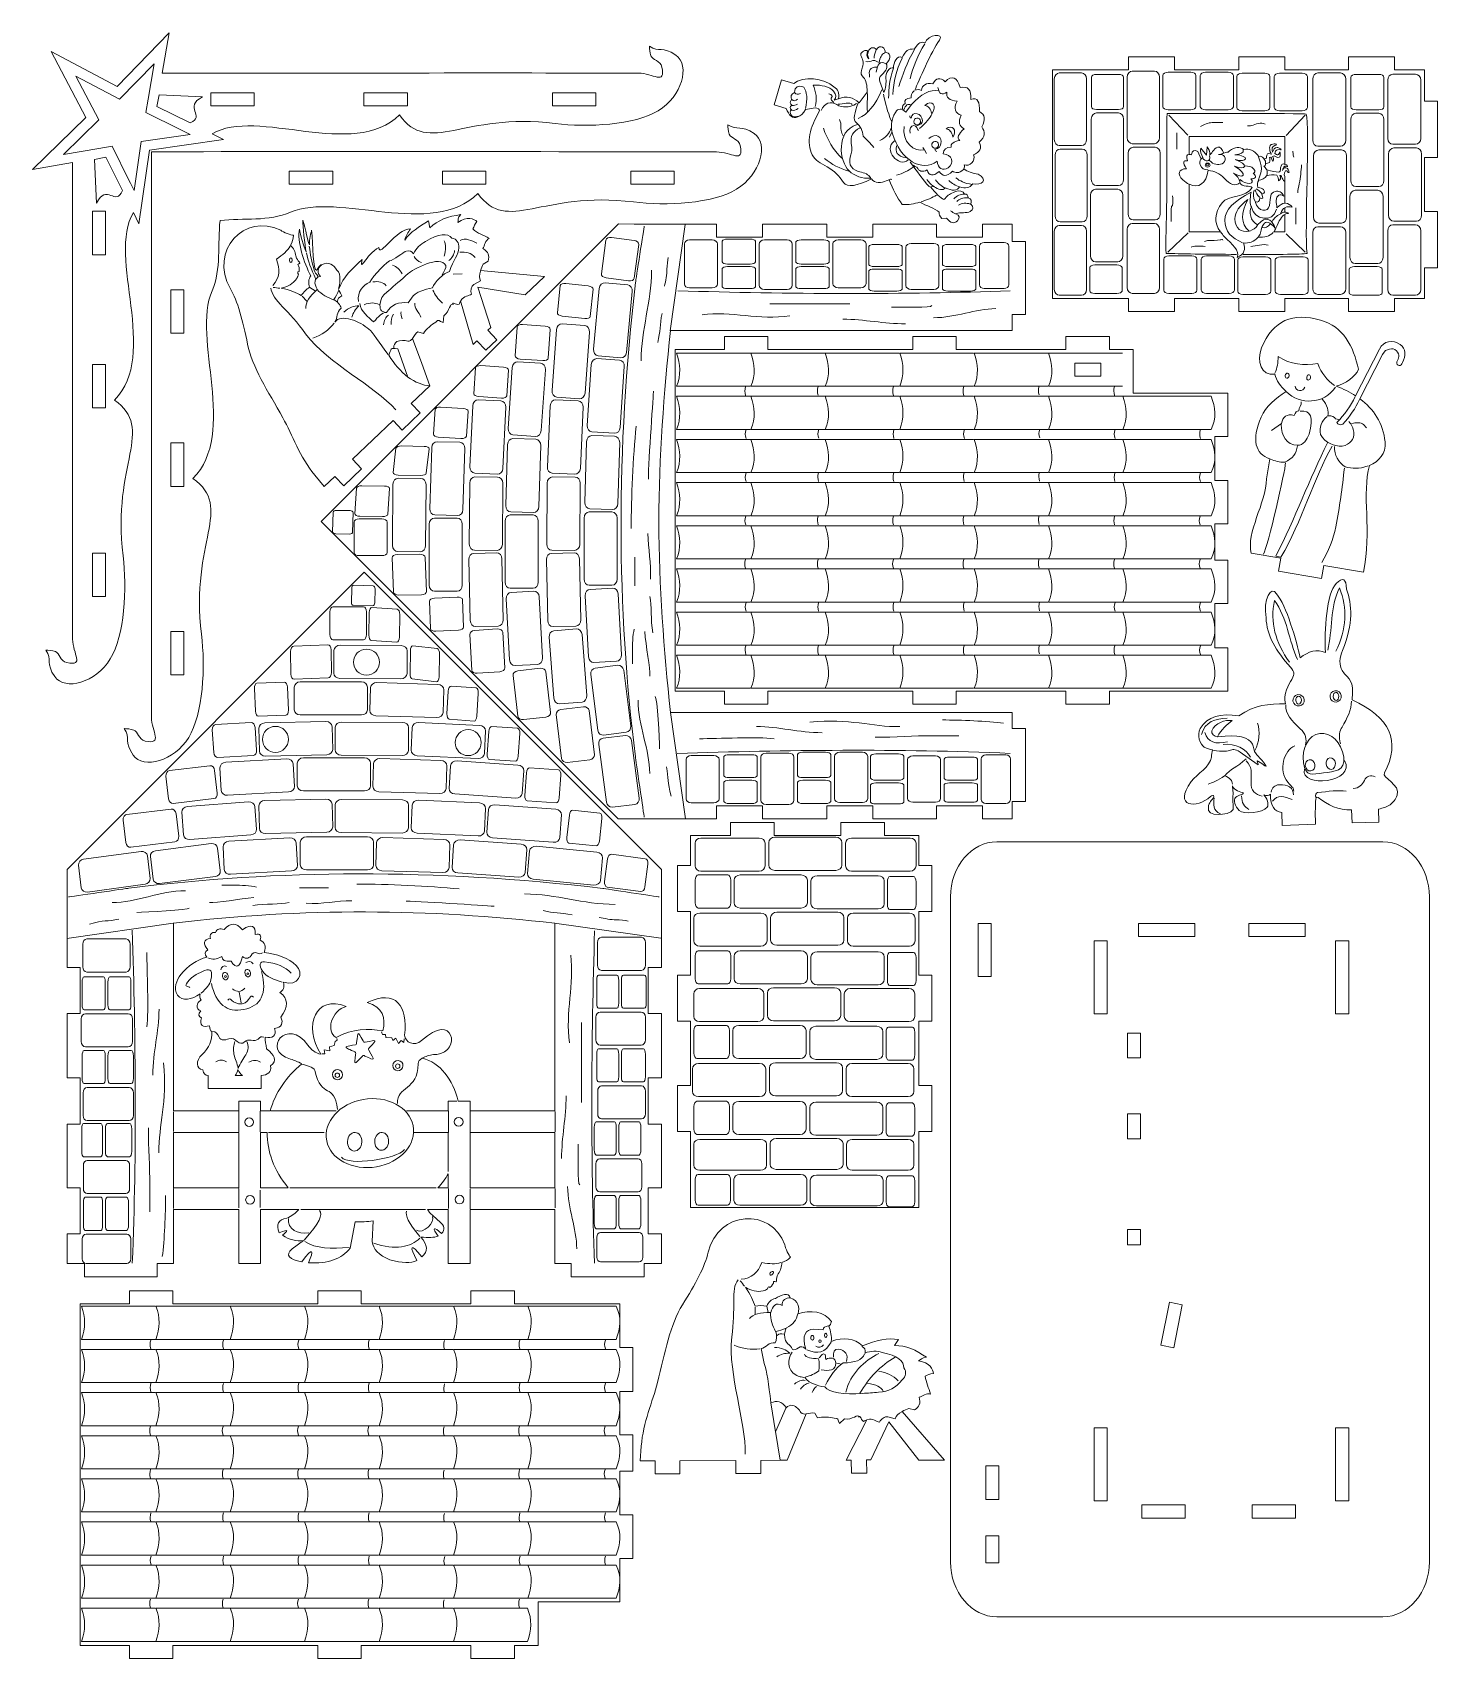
# Model space of a CAD drawing. Header units: centimetres. Extents: x -16.2 to 16.2, y -18.7 to 18.7.
import ezdxf

# ---------------------------------------------------------------- set-up
doc = ezdxf.new("R2010")
doc.units = ezdxf.units.CM
doc.header["$MEASUREMENT"] = 0
doc.layers.add('layer 1', color=7, linetype='Continuous')

msp = doc.modelspace()

# ---------------------------------------------------------------- linework, layer by layer
at = {"layer": 'layer 1', "color": 240, "lineweight": 9}
for points, knots in [([(1.35488, 17.53891), (1.35488, 17.53891), (1.06696, 17.62318), (1.06696, 17.62318), (1.06696, 17.62318), (1.06696, 17.62318), (0.89841, 17.04735), (0.89841, 17.04735), (0.89841, 17.04735), (0.89841, 17.04735), (1.17861, 16.96533), (1.17861, 16.96533), (1.17861, 16.96533), (1.20858, 16.89255), (1.24349, 16.82678), (1.29097, 16.78896), (1.29097, 16.78896), (1.37175, 16.7246), (1.51609, 16.75007), (1.62219, 16.94281), (1.62219, 16.94281), (1.62219, 16.94281), (1.84245, 16.97823), (1.84245, 16.97823), (1.84245, 16.97823), (1.89236, 16.98383), (1.96799, 16.94015), (1.94037, 16.89217), (1.94037, 16.89217), (1.7242, 16.53281), (1.63598, 16.17697), (1.77894, 15.898), (1.77894, 15.898), (1.83889, 15.78102), (1.96542, 15.69978), (2.1211, 15.62157), (2.1211, 15.62157), (2.292, 15.53571), (2.40358, 15.40464), (2.49838, 15.26435), (2.49838, 15.26435), (2.58141, 15.14149), (2.8039, 15.17515), (3.14334, 15.34451), (3.14334, 15.34451), (3.20514, 15.22717), (3.38427, 15.25457), (3.4828, 15.29669), (3.4828, 15.29669), (3.4828, 15.29669), (3.54741, 15.32431), (3.54741, 15.32431), (3.54741, 15.32431), (3.63566, 15.10471), (3.73521, 14.91379), (3.84843, 14.75755), (3.84843, 14.75755), (3.99756, 14.74174), (4.1188, 14.7769), (4.25602, 14.80977), (4.25602, 14.80977), (4.4033, 14.7211), (4.60259, 14.6719), (4.70093, 14.57853), (4.70093, 14.57853), (4.69089, 14.53204), (4.71174, 14.48284), (4.76351, 14.43094), (4.76351, 14.43094), (4.76351, 14.43094), (4.87074, 14.44069), (4.87074, 14.44069), (4.87074, 14.44069), (4.96575, 14.33059), (5.0484, 14.29979), (5.11875, 14.37985), (5.11875, 14.37985), (5.18384, 14.45394), (5.17397, 14.50676), (5.08416, 14.54275), (5.08416, 14.54275), (5.19384, 14.58176), (5.32771, 14.54941), (5.41561, 14.59487), (5.41561, 14.59487), (5.49606, 14.63648), (5.49789, 14.69633), (5.42568, 14.76597), (5.42568, 14.76597), (5.45724, 14.83591), (5.43767, 14.88277), (5.36694, 14.90656), (5.36694, 14.90656), (5.37003, 14.96842), (5.34156, 14.9983), (5.28153, 14.9962), (5.28153, 14.9962), (5.26612, 15.06667), (5.14956, 15.08695), (5.07308, 15.05357), (5.07308, 15.05357), (4.94069, 14.9958), (4.91426, 14.98146), (4.83594, 14.89634), (4.83594, 14.89634), (4.83594, 14.89634), (4.81026, 14.87125), (4.81026, 14.87125), (4.81026, 14.87125), (4.73257, 14.89976), (4.61991, 15.02024), (4.4994, 15.16286), (4.4994, 15.16286), (4.4994, 15.16286), (4.56841, 15.16967), (4.56841, 15.16967), (4.56841, 15.16967), (4.68849, 15.09747), (4.78765, 15.06904), (4.84088, 15.13693), (4.84088, 15.13693), (4.99927, 15.0663), (5.116, 15.06454), (5.17182, 15.16345), (5.17182, 15.16345), (5.30765, 15.11061), (5.4038, 15.14093), (5.47282, 15.22813), (5.47282, 15.22813), (5.67507, 15.18718), (5.8418, 15.32947), (5.59637, 15.45092), (5.59637, 15.45092), (5.46598, 15.47147), (5.35758, 15.51569), (5.26423, 15.57613), (5.26423, 15.57613), (5.28442, 15.60621), (5.28915, 15.63765), (5.27842, 15.67044), (5.27842, 15.67044), (5.3946, 15.61654), (5.55571, 15.76349), (5.48905, 15.90119), (5.48905, 15.90119), (5.6381, 15.95828), (5.69138, 16.05375), (5.62242, 16.18915), (5.62242, 16.18915), (5.76413, 16.31311), (5.76582, 16.4251), (5.67961, 16.54399), (5.67961, 16.54399), (5.7787, 16.71177), (5.75431, 16.82802), (5.62531, 16.89342), (5.62531, 16.89342), (5.63507, 17.10759), (5.59032, 17.23584), (5.42572, 17.17513), (5.42572, 17.17513), (5.44029, 17.39761), (5.36082, 17.48747), (5.1873, 17.4447), (5.1873, 17.4447), (5.10912, 17.69472), (4.99322, 17.74039), (4.83959, 17.58173), (4.83959, 17.58173), (4.7221, 17.68624), (4.62748, 17.67084), (4.55578, 17.53553), (4.55578, 17.53553), (4.39663, 17.55899), (4.3079, 17.50454), (4.29178, 17.37983), (4.29178, 17.37983), (4.24308, 17.40396), (4.19352, 17.40624), (4.14308, 17.3867), (4.14308, 17.3867), (4.21648, 17.58783), (4.52419, 18.27941), (4.70501, 18.54081), (4.70501, 18.54081), (4.82447, 18.71349), (4.43493, 18.67075), (4.37417, 18.4738), (4.37417, 18.4738), (4.27813, 18.50633), (4.23568, 18.49568), (4.13331, 18.33678), (4.13331, 18.33678), (3.97427, 18.33419), (3.93084, 18.30045), (3.85116, 18.13993), (3.85116, 18.13993), (3.72055, 18.20193), (3.65069, 18.0155), (3.64769, 17.90046), (3.64769, 17.90046), (3.5637, 17.92628), (3.44332, 17.77818), (3.47477, 17.65146), (3.47477, 17.65146), (3.48449, 17.56559), (3.47256, 17.43117), (3.42554, 17.32974), (3.42554, 17.32974), (3.42554, 17.32974), (3.3368, 17.58677), (3.3368, 17.58677), (3.3368, 17.58677), (3.31549, 17.64159), (3.32693, 17.69361), (3.36894, 17.73223), (3.36894, 17.73223), (3.49056, 17.84399), (3.52641, 17.93193), (3.47885, 17.99177), (3.47885, 17.99177), (3.61232, 18.11737), (3.5735, 18.27621), (3.44797, 18.24761), (3.44797, 18.24761), (3.48645, 18.35742), (3.33184, 18.44842), (3.25946, 18.32629), (3.25946, 18.32629), (3.17935, 18.39873), (3.09799, 18.35195), (3.06978, 18.2838), (3.06978, 18.2838), (3.04694, 18.22496), (3.04446, 18.17405), (3.0834, 18.10522), (3.0834, 18.10522), (3.02115, 18.15947), (3.03506, 18.22912), (3.04875, 18.28277), (3.04875, 18.28277), (3.0183, 18.33845), (2.89235, 18.25829), (2.89539, 18.21037), (2.89539, 18.21037), (2.89976, 18.14153), (2.981, 18.06806), (2.94508, 17.9493), (2.94508, 17.9493), (2.93416, 17.91321), (2.92324, 17.87712), (2.91233, 17.84104), (2.91233, 17.84104), (2.89401, 17.78049), (2.903, 17.7241), (2.95499, 17.67786), (2.95499, 17.67786), (3.02079, 17.62179), (3.04179, 17.49818), (3.04242, 17.34388), (3.04242, 17.34388), (3.04242, 17.34388), (2.85879, 17.09794), (2.85879, 17.09794), (2.85879, 17.09794), (2.72344, 17.22127), (2.56725, 17.26457), (2.38066, 17.19089), (2.38066, 17.19089), (2.40918, 17.32087), (2.36751, 17.40654), (2.27783, 17.4619), (2.27783, 17.4619), (2.05978, 17.67156), (1.54817, 17.71932), (1.35488, 17.53891)], [0, 0, 0, 0, 0.01428571, 0.01428571, 0.01428571, 0.01428571, 0.02857143, 0.02857143, 0.02857143, 0.02857143, 0.04285714, 0.04285714, 0.04285714, 0.04285714, 0.05714286, 0.05714286, 0.05714286, 0.05714286, 0.07142857, 0.07142857, 0.07142857, 0.07142857, 0.08571429, 0.08571429, 0.08571429, 0.08571429, 0.1, 0.1, 0.1, 0.1, 0.11428571, 0.11428571, 0.11428571, 0.11428571, 0.12857143, 0.12857143, 0.12857143, 0.12857143, 0.14285714, 0.14285714, 0.14285714, 0.14285714, 0.15714286, 0.15714286, 0.15714286, 0.15714286, 0.17142857, 0.17142857, 0.17142857, 0.17142857, 0.18571429, 0.18571429, 0.18571429, 0.18571429, 0.2, 0.2, 0.2, 0.2, 0.21428571, 0.21428571, 0.21428571, 0.21428571, 0.22857143, 0.22857143, 0.22857143, 0.22857143, 0.24285714, 0.24285714, 0.24285714, 0.24285714, 0.25714286, 0.25714286, 0.25714286, 0.25714286, 0.27142857, 0.27142857, 0.27142857, 0.27142857, 0.28571429, 0.28571429, 0.28571429, 0.28571429, 0.3, 0.3, 0.3, 0.3, 0.31428571, 0.31428571, 0.31428571, 0.31428571, 0.32857143, 0.32857143, 0.32857143, 0.32857143, 0.34285714, 0.34285714, 0.34285714, 0.34285714, 0.35714286, 0.35714286, 0.35714286, 0.35714286, 0.37142857, 0.37142857, 0.37142857, 0.37142857, 0.38571429, 0.38571429, 0.38571429, 0.38571429, 0.4, 0.4, 0.4, 0.4, 0.41428571, 0.41428571, 0.41428571, 0.41428571, 0.42857143, 0.42857143, 0.42857143, 0.42857143, 0.44285714, 0.44285714, 0.44285714, 0.44285714, 0.45714286, 0.45714286, 0.45714286, 0.45714286, 0.47142857, 0.47142857, 0.47142857, 0.47142857, 0.48571429, 0.48571429, 0.48571429, 0.48571429, 0.5, 0.5, 0.5, 0.5, 0.51428571, 0.51428571, 0.51428571, 0.51428571, 0.52857143, 0.52857143, 0.52857143, 0.52857143, 0.54285714, 0.54285714, 0.54285714, 0.54285714, 0.55714286, 0.55714286, 0.55714286, 0.55714286, 0.57142857, 0.57142857, 0.57142857, 0.57142857, 0.58571429, 0.58571429, 0.58571429, 0.58571429, 0.6, 0.6, 0.6, 0.6, 0.61428571, 0.61428571, 0.61428571, 0.61428571, 0.62857143, 0.62857143, 0.62857143, 0.62857143, 0.64285714, 0.64285714, 0.64285714, 0.64285714, 0.65714286, 0.65714286, 0.65714286, 0.65714286, 0.67142857, 0.67142857, 0.67142857, 0.67142857, 0.68571429, 0.68571429, 0.68571429, 0.68571429, 0.7, 0.7, 0.7, 0.7, 0.71428571, 0.71428571, 0.71428571, 0.71428571, 0.72857143, 0.72857143, 0.72857143, 0.72857143, 0.74285714, 0.74285714, 0.74285714, 0.74285714, 0.75714286, 0.75714286, 0.75714286, 0.75714286, 0.77142857, 0.77142857, 0.77142857, 0.77142857, 0.78571429, 0.78571429, 0.78571429, 0.78571429, 0.8, 0.8, 0.8, 0.8, 0.81428571, 0.81428571, 0.81428571, 0.81428571, 0.82857143, 0.82857143, 0.82857143, 0.82857143, 0.84285714, 0.84285714, 0.84285714, 0.84285714, 0.85714286, 0.85714286, 0.85714286, 0.85714286, 0.87142857, 0.87142857, 0.87142857, 0.87142857, 0.88571429, 0.88571429, 0.88571429, 0.88571429, 0.9, 0.9, 0.9, 0.9, 0.91428571, 0.91428571, 0.91428571, 0.91428571, 0.92857143, 0.92857143, 0.92857143, 0.92857143, 0.94285714, 0.94285714, 0.94285714, 0.94285714, 0.95714286, 0.95714286, 0.95714286, 0.95714286, 0.97142857, 0.97142857, 0.97142857, 0.97142857, 1, 1, 1, 1]), ([(-15.74537, 18.27541), (-15.74537, 18.27541), (-14.22938, 17.47435), (-14.22938, 17.47435), (-14.22938, 17.47435), (-14.22938, 17.47435), (-13.02901, 18.70511), (-13.02901, 18.70511), (-13.02901, 18.70511), (-13.02901, 18.70511), (-13.1889, 17.78082), (-13.1889, 17.78082), (-13.1889, 17.78082), (-9.2935, 17.78083), (-5.27611, 17.78358), (-2.2268, 17.78082), (-2.2268, 17.78082), (-1.88546, 17.78051), (-1.59526, 17.49225), (-1.68437, 17.91549), (-1.68437, 17.91549), (-1.71751, 18.07285), (-1.90271, 18.07797), (-1.93671, 18.17915), (-1.93671, 18.17915), (-1.96315, 18.25783), (-1.96801, 18.33661), (-1.97175, 18.39679), (-1.97175, 18.39679), (-1.74883, 18.24921), (-1.66489, 18.40637), (-1.36293, 18.19385), (-1.36293, 18.19385), (-1.02394, 17.95528), (-1.22515, 17.24724), (-1.76728, 16.91337), (-1.76728, 16.91337), (-2.30803, 16.58034), (-3.39943, 16.52777), (-4.14095, 16.61992), (-4.14095, 16.61992), (-6.28019, 16.88578), (-7.03886, 15.86755), (-7.72677, 16.817), (-7.72677, 16.817), (-8.76906, 15.77471), (-11.01886, 16.99755), (-12.03905, 16.38244), (-12.03905, 16.38244), (-12.03905, 16.38244), (-11.78061, 16.25506), (-11.78061, 16.25506), (-11.78061, 16.25506), (-11.78061, 16.25506), (-13.47993, 16.00997), (-13.47993, 16.00997), (-13.47993, 16.00997), (-13.47993, 16.00997), (-13.72501, 14.31066), (-13.72501, 14.31066), (-13.72501, 14.31066), (-13.72501, 14.31066), (-13.85239, 14.56909), (-13.85239, 14.56909), (-13.85239, 14.56909), (-14.46751, 13.5489), (-13.24466, 11.2991), (-14.28695, 10.25681), (-14.28695, 10.25681), (-13.33751, 9.5689), (-14.35573, 8.81023), (-14.08988, 6.671), (-14.08988, 6.671), (-13.99773, 5.92947), (-14.0503, 4.83807), (-14.38333, 4.29732), (-14.38333, 4.29732), (-14.7172, 3.75519), (-15.42524, 3.55398), (-15.66381, 3.89297), (-15.66381, 3.89297), (-15.87633, 4.19493), (-15.71917, 4.27888), (-15.86675, 4.50179), (-15.86675, 4.50179), (-15.80657, 4.49805), (-15.72779, 4.49319), (-15.6491, 4.46675), (-15.6491, 4.46675), (-15.54792, 4.43276), (-15.5428, 4.24755), (-15.38544, 4.21442), (-15.38544, 4.21442), (-14.96221, 4.12531), (-15.25035, 4.41325), (-15.25057, 4.75462), (-15.25057, 4.75462), (-15.25249, 7.80471), (-15.24967, 11.82329), (-15.25056, 15.71964), (-15.25056, 15.71964), (-15.25056, 15.71964), (-16.17507, 15.55905), (-16.17507, 15.55905), (-16.17507, 15.55905), (-16.17507, 15.55905), (-14.94431, 16.75942), (-14.94431, 16.75942), (-14.94431, 16.75942), (-14.94431, 16.75942), (-15.74537, 18.27541), (-15.74537, 18.27541)], [0, 0, 0, 0, 0.03448276, 0.03448276, 0.03448276, 0.03448276, 0.06896552, 0.06896552, 0.06896552, 0.06896552, 0.10344828, 0.10344828, 0.10344828, 0.10344828, 0.13793103, 0.13793103, 0.13793103, 0.13793103, 0.17241379, 0.17241379, 0.17241379, 0.17241379, 0.20689655, 0.20689655, 0.20689655, 0.20689655, 0.24137931, 0.24137931, 0.24137931, 0.24137931, 0.27586207, 0.27586207, 0.27586207, 0.27586207, 0.31034483, 0.31034483, 0.31034483, 0.31034483, 0.34482759, 0.34482759, 0.34482759, 0.34482759, 0.37931034, 0.37931034, 0.37931034, 0.37931034, 0.4137931, 0.4137931, 0.4137931, 0.4137931, 0.44827586, 0.44827586, 0.44827586, 0.44827586, 0.48275862, 0.48275862, 0.48275862, 0.48275862, 0.51724138, 0.51724138, 0.51724138, 0.51724138, 0.55172414, 0.55172414, 0.55172414, 0.55172414, 0.5862069, 0.5862069, 0.5862069, 0.5862069, 0.62068966, 0.62068966, 0.62068966, 0.62068966, 0.65517241, 0.65517241, 0.65517241, 0.65517241, 0.68965517, 0.68965517, 0.68965517, 0.68965517, 0.72413793, 0.72413793, 0.72413793, 0.72413793, 0.75862069, 0.75862069, 0.75862069, 0.75862069, 0.79310345, 0.79310345, 0.79310345, 0.79310345, 0.82758621, 0.82758621, 0.82758621, 0.82758621, 0.86206897, 0.86206897, 0.86206897, 0.86206897, 0.89655172, 0.89655172, 0.89655172, 0.89655172, 0.93103448, 0.93103448, 0.93103448, 0.93103448, 1, 1, 1, 1]), ([(-15.17734, 17.70738), (-15.17734, 17.70738), (-14.17163, 17.17631), (-14.17163, 17.17631), (-14.17163, 17.17631), (-14.17163, 17.17631), (-13.37472, 17.99339), (-13.37472, 17.99339), (-13.37472, 17.99339), (-13.37472, 17.99339), (-13.51578, 17.1806), (-13.51578, 17.1806), (-13.51578, 17.1806), (-13.51578, 17.1806), (-13.5693, 16.87225), (-13.5693, 16.87225), (-13.5693, 16.87225), (-13.5693, 16.87225), (-12.77387, 16.4794), (-12.77387, 16.4794), (-12.77387, 16.4794), (-12.77387, 16.4794), (-12.7173, 16.45146), (-12.7173, 16.45146), (-12.7173, 16.45146), (-12.7173, 16.45146), (-12.54593, 16.36684), (-12.54593, 16.36684), (-12.54593, 16.36684), (-12.54593, 16.36684), (-13.67343, 16.20347), (-13.67343, 16.20347), (-13.67343, 16.20347), (-13.67343, 16.20347), (-13.8368, 15.07597), (-13.8368, 15.07597), (-13.8368, 15.07597), (-13.8368, 15.07597), (-13.92141, 15.24735), (-13.92141, 15.24735), (-13.92141, 15.24735), (-13.92141, 15.24735), (-13.94936, 15.30391), (-13.94936, 15.30391), (-13.94936, 15.30391), (-13.94936, 15.30391), (-14.34221, 16.09934), (-14.34221, 16.09934), (-14.34221, 16.09934), (-14.34221, 16.09934), (-14.65056, 16.04583), (-14.65056, 16.04583), (-14.65056, 16.04583), (-14.65056, 16.04583), (-15.46335, 15.90476), (-15.46335, 15.90476), (-15.46335, 15.90476), (-15.46335, 15.90476), (-14.64627, 16.70167), (-14.64627, 16.70167), (-14.64627, 16.70167), (-14.64627, 16.70167), (-15.17734, 17.70738), (-15.17734, 17.70738)], [0, 0, 0, 0, 0.05882353, 0.05882353, 0.05882353, 0.05882353, 0.11764706, 0.11764706, 0.11764706, 0.11764706, 0.17647059, 0.17647059, 0.17647059, 0.17647059, 0.23529412, 0.23529412, 0.23529412, 0.23529412, 0.29411765, 0.29411765, 0.29411765, 0.29411765, 0.35294118, 0.35294118, 0.35294118, 0.35294118, 0.41176471, 0.41176471, 0.41176471, 0.41176471, 0.47058824, 0.47058824, 0.47058824, 0.47058824, 0.52941176, 0.52941176, 0.52941176, 0.52941176, 0.58823529, 0.58823529, 0.58823529, 0.58823529, 0.64705882, 0.64705882, 0.64705882, 0.64705882, 0.70588235, 0.70588235, 0.70588235, 0.70588235, 0.76470588, 0.76470588, 0.76470588, 0.76470588, 0.82352941, 0.82352941, 0.82352941, 0.82352941, 0.88235294, 0.88235294, 0.88235294, 0.88235294, 1, 1, 1, 1]), ([(15.87371, 17.85259), (15.87371, 17.85259), (15.18649, 17.8527), (15.18649, 17.8527), (15.18649, 17.8527), (15.18649, 17.8527), (15.18649, 18.15268), (15.18649, 18.15268), (15.18649, 18.15268), (15.18649, 18.15268), (14.12734, 18.15268), (14.12734, 18.15268), (14.12734, 18.15268), (14.12734, 18.15268), (14.12734, 17.8527), (14.12734, 17.8527), (14.12734, 17.8527), (14.12734, 17.8527), (12.66003, 17.8527), (12.66003, 17.8527), (12.66003, 17.8527), (12.66003, 17.8527), (12.66003, 18.15268), (12.66003, 18.15268), (12.66003, 18.15268), (12.66003, 18.15268), (11.60085, 18.15268), (11.60085, 18.15268), (11.60085, 18.15268), (11.60085, 18.15268), (11.60085, 17.8527), (11.60085, 17.8527), (11.60085, 17.8527), (11.60085, 17.8527), (10.12002, 17.8527), (10.12002, 17.8527), (10.12002, 17.8527), (10.12002, 17.8527), (10.12002, 18.15268), (10.12002, 18.15268), (10.12002, 18.15268), (10.12002, 18.15268), (9.06083, 18.15268), (9.06083, 18.15268), (9.06083, 18.15268), (9.06083, 18.15268), (9.06083, 17.8527), (9.06083, 17.8527), (9.06083, 17.8527), (9.06083, 17.8527), (7.31101, 17.85269), (7.31101, 17.85269), (7.31101, 17.85269), (7.31101, 17.85269), (7.31101, 12.59556), (7.31101, 12.59556), (7.31101, 12.59556), (7.31101, 12.59556), (9.06083, 12.59558), (9.06083, 12.59558), (9.06083, 12.59558), (9.06083, 12.59558), (9.06083, 12.29556), (9.06083, 12.29556), (9.06083, 12.29556), (9.06083, 12.29556), (10.12002, 12.29556), (10.12002, 12.29556), (10.12002, 12.29556), (10.12002, 12.29556), (10.12002, 12.59558), (10.12002, 12.59558), (10.12002, 12.59558), (10.12002, 12.59558), (11.60085, 12.59558), (11.60085, 12.59558), (11.60085, 12.59558), (11.60085, 12.59558), (11.60085, 12.29556), (11.60085, 12.29556), (11.60085, 12.29556), (11.60085, 12.29556), (12.66003, 12.29556), (12.66003, 12.29556), (12.66003, 12.29556), (12.66003, 12.29556), (12.66003, 12.59558), (12.66003, 12.59558), (12.66003, 12.59558), (12.66003, 12.59558), (14.12734, 12.59558), (14.12734, 12.59558), (14.12734, 12.59558), (14.12734, 12.59558), (14.12734, 12.29556), (14.12734, 12.29556), (14.12734, 12.29556), (14.12734, 12.29556), (15.18649, 12.29556), (15.18649, 12.29556), (15.18649, 12.29556), (15.18649, 12.29556), (15.18649, 12.59558), (15.18649, 12.59558), (15.18649, 12.59558), (15.18649, 12.59558), (15.87371, 12.59546), (15.87371, 12.59546), (15.87371, 12.59546), (15.87371, 12.59546), (15.87371, 13.29552), (15.87371, 13.29552), (15.87371, 13.29552), (15.87371, 13.29552), (16.17371, 13.29552), (16.17371, 13.29552), (16.17371, 13.29552), (16.17371, 13.29552), (16.17371, 14.59554), (16.17371, 14.59554), (16.17371, 14.59554), (16.17371, 14.59554), (15.87371, 14.59554), (15.87371, 14.59554), (15.87371, 14.59554), (15.87371, 14.59554), (15.87371, 15.83551), (15.87371, 15.83551), (15.87371, 15.83551), (15.87371, 15.83551), (16.17371, 15.83551), (16.17371, 15.83551), (16.17371, 15.83551), (16.17371, 15.83551), (16.17371, 17.13553), (16.17371, 17.13553), (16.17371, 17.13553), (16.17371, 17.13553), (15.87371, 17.13553), (15.87371, 17.13553), (15.87371, 17.13553), (15.87371, 17.13553), (15.87371, 17.85259), (15.87371, 17.85259)], [0, 0, 0, 0, 0.02702703, 0.02702703, 0.02702703, 0.02702703, 0.05405405, 0.05405405, 0.05405405, 0.05405405, 0.08108108, 0.08108108, 0.08108108, 0.08108108, 0.10810811, 0.10810811, 0.10810811, 0.10810811, 0.13513514, 0.13513514, 0.13513514, 0.13513514, 0.16216216, 0.16216216, 0.16216216, 0.16216216, 0.18918919, 0.18918919, 0.18918919, 0.18918919, 0.21621622, 0.21621622, 0.21621622, 0.21621622, 0.24324324, 0.24324324, 0.24324324, 0.24324324, 0.27027027, 0.27027027, 0.27027027, 0.27027027, 0.2972973, 0.2972973, 0.2972973, 0.2972973, 0.32432432, 0.32432432, 0.32432432, 0.32432432, 0.35135135, 0.35135135, 0.35135135, 0.35135135, 0.37837838, 0.37837838, 0.37837838, 0.37837838, 0.40540541, 0.40540541, 0.40540541, 0.40540541, 0.43243243, 0.43243243, 0.43243243, 0.43243243, 0.45945946, 0.45945946, 0.45945946, 0.45945946, 0.48648649, 0.48648649, 0.48648649, 0.48648649, 0.51351351, 0.51351351, 0.51351351, 0.51351351, 0.54054054, 0.54054054, 0.54054054, 0.54054054, 0.56756757, 0.56756757, 0.56756757, 0.56756757, 0.59459459, 0.59459459, 0.59459459, 0.59459459, 0.62162162, 0.62162162, 0.62162162, 0.62162162, 0.64864865, 0.64864865, 0.64864865, 0.64864865, 0.67567568, 0.67567568, 0.67567568, 0.67567568, 0.7027027, 0.7027027, 0.7027027, 0.7027027, 0.72972973, 0.72972973, 0.72972973, 0.72972973, 0.75675676, 0.75675676, 0.75675676, 0.75675676, 0.78378378, 0.78378378, 0.78378378, 0.78378378, 0.81081081, 0.81081081, 0.81081081, 0.81081081, 0.83783784, 0.83783784, 0.83783784, 0.83783784, 0.86486486, 0.86486486, 0.86486486, 0.86486486, 0.89189189, 0.89189189, 0.89189189, 0.89189189, 0.91891892, 0.91891892, 0.91891892, 0.91891892, 0.94594595, 0.94594595, 0.94594595, 0.94594595, 1, 1, 1, 1]), ([(-13.26171, 17.27885), (-13.26171, 17.27885), (-13.31413, 17.01358), (-13.31413, 17.01358), (-13.31413, 17.01358), (-13.31413, 17.01358), (-12.54644, 16.63456), (-12.54644, 16.63456), (-12.54644, 16.63456), (-12.16932, 16.78453), (-12.72189, 17.00332), (-12.25748, 17.22969), (-12.25748, 17.22969), (-12.25748, 17.22969), (-13.26171, 17.27885), (-13.26171, 17.27885)], [0, 0, 0, 0, 0.2, 0.2, 0.2, 0.2, 0.4, 0.4, 0.4, 0.4, 0.6, 0.6, 0.6, 0.6, 1, 1, 1, 1]), ([(-12.06874, 17.32686), (-12.06874, 17.32686), (-11.06873, 17.32686), (-11.06873, 17.32686), (-11.06873, 17.32686), (-11.06873, 17.32686), (-11.06873, 17.02687), (-11.06873, 17.02687), (-11.06873, 17.02687), (-11.06873, 17.02687), (-12.06874, 17.02687), (-12.06874, 17.02687), (-12.06874, 17.02687), (-12.06874, 17.02687), (-12.06874, 17.32686), (-12.06874, 17.32686)], [0, 0, 0, 0, 0.2, 0.2, 0.2, 0.2, 0.4, 0.4, 0.4, 0.4, 0.6, 0.6, 0.6, 0.6, 1, 1, 1, 1]), ([(-8.54356, 17.32686), (-8.54356, 17.32686), (-7.54357, 17.32686), (-7.54357, 17.32686), (-7.54357, 17.32686), (-7.54357, 17.32686), (-7.54357, 17.02687), (-7.54357, 17.02687), (-7.54357, 17.02687), (-7.54357, 17.02687), (-8.54356, 17.02687), (-8.54356, 17.02687), (-8.54356, 17.02687), (-8.54356, 17.02687), (-8.54356, 17.32686), (-8.54356, 17.32686)], [0, 0, 0, 0, 0.2, 0.2, 0.2, 0.2, 0.4, 0.4, 0.4, 0.4, 0.6, 0.6, 0.6, 0.6, 1, 1, 1, 1]), ([(-4.20499, 17.32686), (-4.20499, 17.32686), (-3.20501, 17.32686), (-3.20501, 17.32686), (-3.20501, 17.32686), (-3.20501, 17.32686), (-3.20501, 17.02687), (-3.20501, 17.02687), (-3.20501, 17.02687), (-3.20501, 17.02687), (-4.20499, 17.02687), (-4.20499, 17.02687), (-4.20499, 17.02687), (-4.20499, 17.02687), (-4.20499, 17.32686), (-4.20499, 17.32686)], [0, 0, 0, 0, 0.2, 0.2, 0.2, 0.2, 0.4, 0.4, 0.4, 0.4, 0.6, 0.6, 0.6, 0.6, 1, 1, 1, 1]), ([(-13.43597, 15.96539), (-9.19741, 15.98994), (-4.66472, 15.96923), (-0.42609, 15.96539), (-0.42609, 15.96539), (-0.08474, 15.96508), (0.20969, 15.68674), (0.12057, 16.10998), (0.12057, 16.10998), (0.08745, 16.26735), (-0.09778, 16.27246), (-0.13177, 16.37364), (-0.13177, 16.37364), (-0.1582, 16.45233), (-0.16307, 16.53111), (-0.16681, 16.59129), (-0.16681, 16.59129), (0.05612, 16.44371), (0.14006, 16.60086), (0.44202, 16.38835), (0.44202, 16.38835), (0.78101, 16.14978), (0.5798, 15.44174), (0.03767, 15.10787), (0.03767, 15.10787), (-0.50309, 14.77484), (-1.59449, 14.72226), (-2.33602, 14.81441), (-2.33602, 14.81441), (-4.47525, 15.08027), (-5.23392, 14.06205), (-5.92183, 15.01149), (-5.92183, 15.01149), (-6.96412, 13.9692), (-9.1417, 15.05209), (-10.23411, 14.57693), (-10.23411, 14.57693), (-10.73333, 14.35979), (-11.31542, 14.44934), (-11.85608, 14.38554), (-11.85608, 14.38554), (-11.91735, 13.8474), (-11.82426, 13.26795), (-12.03991, 12.77113), (-12.03991, 12.77113), (-12.51423, 11.67836), (-11.43973, 9.4936), (-12.48202, 8.45131), (-12.48202, 8.45131), (-11.53257, 7.76339), (-12.5508, 7.00473), (-12.28494, 4.86549), (-12.28494, 4.86549), (-12.19279, 4.12396), (-12.24536, 3.03257), (-12.57839, 2.49181), (-12.57839, 2.49181), (-12.91225, 1.94969), (-13.6203, 1.74847), (-13.85887, 2.08747), (-13.85887, 2.08747), (-14.07139, 2.38943), (-13.91422, 2.47337), (-14.06181, 2.69629), (-14.06181, 2.69629), (-14.00163, 2.69255), (-13.92285, 2.68769), (-13.84416, 2.66124), (-13.84416, 2.66124), (-13.74298, 2.62725), (-13.73785, 2.44204), (-13.58051, 2.40891), (-13.58051, 2.40891), (-13.15728, 2.3198), (-13.43575, 2.62116), (-13.43597, 2.96251), (-13.43597, 2.96251), (-13.43597, 2.96251), (-13.43597, 15.96539), (-13.43597, 15.96539)], [0, 0, 0, 0, 0.04761905, 0.04761905, 0.04761905, 0.04761905, 0.0952381, 0.0952381, 0.0952381, 0.0952381, 0.14285714, 0.14285714, 0.14285714, 0.14285714, 0.19047619, 0.19047619, 0.19047619, 0.19047619, 0.23809524, 0.23809524, 0.23809524, 0.23809524, 0.28571429, 0.28571429, 0.28571429, 0.28571429, 0.33333333, 0.33333333, 0.33333333, 0.33333333, 0.38095238, 0.38095238, 0.38095238, 0.38095238, 0.42857143, 0.42857143, 0.42857143, 0.42857143, 0.47619048, 0.47619048, 0.47619048, 0.47619048, 0.52380952, 0.52380952, 0.52380952, 0.52380952, 0.57142857, 0.57142857, 0.57142857, 0.57142857, 0.61904762, 0.61904762, 0.61904762, 0.61904762, 0.66666667, 0.66666667, 0.66666667, 0.66666667, 0.71428571, 0.71428571, 0.71428571, 0.71428571, 0.76190476, 0.76190476, 0.76190476, 0.76190476, 0.80952381, 0.80952381, 0.80952381, 0.80952381, 0.85714286, 0.85714286, 0.85714286, 0.85714286, 0.9047619, 0.9047619, 0.9047619, 0.9047619, 1, 1, 1, 1]), ([(12.65808, 16.32447), (12.65808, 16.32447), (12.65808, 15.67587), (12.65808, 15.67587), (12.65808, 15.67587), (12.63418, 15.69408), (12.61026, 15.69393), (12.58886, 15.67288), (12.58886, 15.67288), (12.57271, 15.65698), (12.56663, 15.62849), (12.56206, 15.60213), (12.56206, 15.60213), (12.55122, 15.5397), (12.55244, 15.49224), (12.51135, 15.5027), (12.51135, 15.5027), (12.34343, 15.52303), (12.28828, 15.53814), (12.23807, 15.55849), (12.23807, 15.55849), (12.22002, 15.5945), (12.1984, 15.61974), (12.17317, 15.63422), (12.17317, 15.63422), (12.20173, 15.63979), (12.21411, 15.66198), (12.21367, 15.69368), (12.21367, 15.69368), (12.21367, 15.69368), (12.30249, 15.72361), (12.30249, 15.72361), (12.30249, 15.72361), (12.33313, 15.77185), (12.30653, 15.79718), (12.30855, 15.83968), (12.30855, 15.83968), (12.30855, 15.83968), (12.33481, 15.84417), (12.33481, 15.84417), (12.33481, 15.84417), (12.36596, 15.81797), (12.35204, 15.78844), (12.38049, 15.74229), (12.38049, 15.74229), (12.4281, 15.79085), (12.3773, 15.8615), (12.37719, 15.8616), (12.37719, 15.8616), (12.37719, 15.8616), (12.41557, 15.87462), (12.41557, 15.87462), (12.41557, 15.87462), (12.43755, 15.85879), (12.44759, 15.86266), (12.47579, 15.84476), (12.47579, 15.84476), (12.50252, 15.83195), (12.55312, 15.8422), (12.55356, 15.87882), (12.55356, 15.87882), (12.55356, 15.87882), (12.5541, 15.92314), (12.5541, 15.92314), (12.5541, 15.92314), (12.56192, 15.93678), (12.55188, 15.95393), (12.54274, 15.96757), (12.54274, 15.96757), (12.53526, 15.9557), (12.52774, 15.94429), (12.52836, 15.92887), (12.52836, 15.92887), (12.51099, 15.8954), (12.48594, 15.88793), (12.46512, 15.90533), (12.46512, 15.90533), (12.46512, 15.90533), (12.42692, 15.92887), (12.42692, 15.92887), (12.42692, 15.92887), (12.43198, 15.96388), (12.44742, 16.01377), (12.49312, 16.01592), (12.49312, 16.01592), (12.49312, 16.01592), (12.53808, 16.01803), (12.53808, 16.01803), (12.53808, 16.01803), (12.5504, 16.00994), (12.56274, 16.00864), (12.57509, 16.01414), (12.57509, 16.01414), (12.56485, 16.03174), (12.55712, 16.04429), (12.54729, 16.04244), (12.54729, 16.04244), (12.52476, 16.05387), (12.50048, 16.06637), (12.48156, 16.06648), (12.48156, 16.06648), (12.41433, 16.07728), (12.40394, 16.01681), (12.37632, 15.96068), (12.37632, 15.96068), (12.3502, 16.03613), (12.36075, 16.09296), (12.425, 16.115), (12.425, 16.115), (12.44483, 16.11662), (12.45949, 16.13001), (12.46878, 16.14363), (12.46878, 16.14363), (12.44653, 16.1475), (12.42262, 16.162), (12.41669, 16.1509), (12.41669, 16.1509), (12.39123, 16.14637), (12.37575, 16.14359), (12.36095, 16.14025), (12.36095, 16.14025), (12.34345, 16.13655), (12.32417, 16.12553), (12.31247, 16.08661), (12.31247, 16.08661), (12.30442, 16.0598), (12.31188, 15.99061), (12.32452, 15.97047), (12.32452, 15.97047), (12.33657, 15.95129), (12.33791, 15.93556), (12.35028, 15.91751), (12.35028, 15.91751), (12.35028, 15.91751), (12.28351, 15.93326), (12.28351, 15.93326), (12.28351, 15.93326), (12.24378, 15.93083), (12.24126, 15.85968), (12.23302, 15.82002), (12.23302, 15.82002), (12.23302, 15.82002), (12.18224, 15.8005), (12.18224, 15.8005), (12.18224, 15.8005), (12.17938, 15.8063), (12.17633, 15.81215), (12.17314, 15.81804), (12.17314, 15.81804), (12.13529, 15.86121), (12.09745, 15.87565), (12.05958, 15.86139), (12.05958, 15.86139), (11.95115, 15.99889), (11.8362, 16.05835), (11.71341, 16.02366), (11.71341, 16.02366), (11.62279, 16.09627), (11.51107, 16.08888), (11.38621, 15.99114), (11.38621, 15.99114), (11.34468, 15.93006), (11.30327, 15.97936), (11.25365, 15.93712), (11.25365, 15.93712), (11.2231, 16.02603), (11.16247, 16.0893), (11.11842, 16.07775), (11.11842, 16.07775), (11.01305, 16.05014), (10.96142, 15.89199), (10.92911, 15.89926), (10.92911, 15.89926), (10.94216, 15.97725), (10.90204, 16.03978), (10.87118, 16.0813), (10.87118, 16.0813), (10.87118, 16.0813), (10.85856, 15.88884), (10.85856, 15.88884), (10.85856, 15.88884), (10.85856, 15.88884), (10.72259, 16.05371), (10.72259, 16.05371), (10.72259, 16.05371), (10.71357, 15.98058), (10.73011, 15.90746), (10.77225, 15.83435), (10.77225, 15.83435), (10.75247, 15.82996), (10.73653, 15.82097), (10.72898, 15.8019), (10.72898, 15.8019), (10.72898, 15.8019), (10.65866, 15.97498), (10.65866, 15.97498), (10.65866, 15.97498), (10.56978, 16.01908), (10.5211, 15.99385), (10.51262, 15.89926), (10.51262, 15.89926), (10.49216, 15.90548), (10.47381, 15.90934), (10.45808, 15.91017), (10.45808, 15.91017), (10.45808, 15.91017), (10.45808, 16.32447), (10.45808, 16.32447), (10.45808, 16.32447), (10.45808, 16.32447), (12.65808, 16.32447), (12.65808, 16.32447)], [0, 0, 0, 0, 0.01851852, 0.01851852, 0.01851852, 0.01851852, 0.03703704, 0.03703704, 0.03703704, 0.03703704, 0.05555556, 0.05555556, 0.05555556, 0.05555556, 0.07407407, 0.07407407, 0.07407407, 0.07407407, 0.09259259, 0.09259259, 0.09259259, 0.09259259, 0.11111111, 0.11111111, 0.11111111, 0.11111111, 0.12962963, 0.12962963, 0.12962963, 0.12962963, 0.14814815, 0.14814815, 0.14814815, 0.14814815, 0.16666667, 0.16666667, 0.16666667, 0.16666667, 0.18518519, 0.18518519, 0.18518519, 0.18518519, 0.2037037, 0.2037037, 0.2037037, 0.2037037, 0.22222222, 0.22222222, 0.22222222, 0.22222222, 0.24074074, 0.24074074, 0.24074074, 0.24074074, 0.25925926, 0.25925926, 0.25925926, 0.25925926, 0.27777778, 0.27777778, 0.27777778, 0.27777778, 0.2962963, 0.2962963, 0.2962963, 0.2962963, 0.31481481, 0.31481481, 0.31481481, 0.31481481, 0.33333333, 0.33333333, 0.33333333, 0.33333333, 0.35185185, 0.35185185, 0.35185185, 0.35185185, 0.37037037, 0.37037037, 0.37037037, 0.37037037, 0.38888889, 0.38888889, 0.38888889, 0.38888889, 0.40740741, 0.40740741, 0.40740741, 0.40740741, 0.42592593, 0.42592593, 0.42592593, 0.42592593, 0.44444444, 0.44444444, 0.44444444, 0.44444444, 0.46296296, 0.46296296, 0.46296296, 0.46296296, 0.48148148, 0.48148148, 0.48148148, 0.48148148, 0.5, 0.5, 0.5, 0.5, 0.51851852, 0.51851852, 0.51851852, 0.51851852, 0.53703704, 0.53703704, 0.53703704, 0.53703704, 0.55555556, 0.55555556, 0.55555556, 0.55555556, 0.57407407, 0.57407407, 0.57407407, 0.57407407, 0.59259259, 0.59259259, 0.59259259, 0.59259259, 0.61111111, 0.61111111, 0.61111111, 0.61111111, 0.62962963, 0.62962963, 0.62962963, 0.62962963, 0.64814815, 0.64814815, 0.64814815, 0.64814815, 0.66666667, 0.66666667, 0.66666667, 0.66666667, 0.68518519, 0.68518519, 0.68518519, 0.68518519, 0.7037037, 0.7037037, 0.7037037, 0.7037037, 0.72222222, 0.72222222, 0.72222222, 0.72222222, 0.74074074, 0.74074074, 0.74074074, 0.74074074, 0.75925926, 0.75925926, 0.75925926, 0.75925926, 0.77777778, 0.77777778, 0.77777778, 0.77777778, 0.7962963, 0.7962963, 0.7962963, 0.7962963, 0.81481481, 0.81481481, 0.81481481, 0.81481481, 0.83333333, 0.83333333, 0.83333333, 0.83333333, 0.85185185, 0.85185185, 0.85185185, 0.85185185, 0.87037037, 0.87037037, 0.87037037, 0.87037037, 0.88888889, 0.88888889, 0.88888889, 0.88888889, 0.90740741, 0.90740741, 0.90740741, 0.90740741, 0.92592593, 0.92592593, 0.92592593, 0.92592593, 0.94444444, 0.94444444, 0.94444444, 0.94444444, 0.96296296, 0.96296296, 0.96296296, 0.96296296, 1, 1, 1, 1]), ([(-14.7488, 15.79176), (-14.7488, 15.79176), (-14.48353, 15.84418), (-14.48353, 15.84418), (-14.48353, 15.84418), (-14.48353, 15.84418), (-14.10451, 15.0765), (-14.10451, 15.0765), (-14.10451, 15.0765), (-14.25448, 14.69938), (-14.47327, 15.25194), (-14.69964, 14.78753), (-14.69964, 14.78753), (-14.69964, 14.78753), (-14.7488, 15.79176), (-14.7488, 15.79176)], [0, 0, 0, 0, 0.2, 0.2, 0.2, 0.2, 0.4, 0.4, 0.4, 0.4, 0.6, 0.6, 0.6, 0.6, 1, 1, 1, 1]), ([(-10.26379, 15.52135), (-10.26379, 15.52135), (-9.26377, 15.52135), (-9.26377, 15.52135), (-9.26377, 15.52135), (-9.26377, 15.52135), (-9.26377, 15.22136), (-9.26377, 15.22136), (-9.26377, 15.22136), (-9.26377, 15.22136), (-10.26379, 15.22136), (-10.26379, 15.22136), (-10.26379, 15.22136), (-10.26379, 15.22136), (-10.26379, 15.52135), (-10.26379, 15.52135)], [0, 0, 0, 0, 0.2, 0.2, 0.2, 0.2, 0.4, 0.4, 0.4, 0.4, 0.6, 0.6, 0.6, 0.6, 1, 1, 1, 1]), ([(-6.7386, 15.52135), (-6.7386, 15.52135), (-5.73861, 15.52135), (-5.73861, 15.52135), (-5.73861, 15.52135), (-5.73861, 15.52135), (-5.73861, 15.22136), (-5.73861, 15.22136), (-5.73861, 15.22136), (-5.73861, 15.22136), (-6.7386, 15.22136), (-6.7386, 15.22136), (-6.7386, 15.22136), (-6.7386, 15.22136), (-6.7386, 15.52135), (-6.7386, 15.52135)], [0, 0, 0, 0, 0.2, 0.2, 0.2, 0.2, 0.4, 0.4, 0.4, 0.4, 0.6, 0.6, 0.6, 0.6, 1, 1, 1, 1]), ([(-2.40004, 15.52135), (-2.40004, 15.52135), (-1.40006, 15.52135), (-1.40006, 15.52135), (-1.40006, 15.52135), (-1.40006, 15.52135), (-1.40006, 15.22136), (-1.40006, 15.22136), (-1.40006, 15.22136), (-1.40006, 15.22136), (-2.40004, 15.22136), (-2.40004, 15.22136), (-2.40004, 15.22136), (-2.40004, 15.22136), (-2.40004, 15.52135), (-2.40004, 15.52135)], [0, 0, 0, 0, 0.2, 0.2, 0.2, 0.2, 0.4, 0.4, 0.4, 0.4, 0.6, 0.6, 0.6, 0.6, 1, 1, 1, 1]), ([(11.17728, 14.12447), (11.17728, 14.12447), (10.45808, 14.12447), (10.45808, 14.12447), (10.45808, 14.12447), (10.45808, 14.12447), (10.45808, 15.22097), (10.45808, 15.22097), (10.45808, 15.22097), (10.68055, 15.11176), (10.84441, 15.24224), (10.89665, 15.54227), (10.89665, 15.54227), (11.03388, 15.52477), (11.16154, 15.46843), (11.26446, 15.35836), (11.26446, 15.35836), (11.39918, 15.2143), (11.51745, 15.16159), (11.63227, 15.261), (11.63227, 15.261), (11.65284, 15.1332), (11.87823, 15.20487), (11.90531, 15.14741), (11.90531, 15.14741), (11.78057, 14.91267), (11.35232, 14.97255), (11.21578, 14.79583), (11.21578, 14.79583), (11.03309, 14.55937), (11.02008, 14.34034), (11.17728, 14.12447)], [0, 0, 0, 0, 0.11111111, 0.11111111, 0.11111111, 0.11111111, 0.22222222, 0.22222222, 0.22222222, 0.22222222, 0.33333333, 0.33333333, 0.33333333, 0.33333333, 0.44444444, 0.44444444, 0.44444444, 0.44444444, 0.55555556, 0.55555556, 0.55555556, 0.55555556, 0.66666667, 0.66666667, 0.66666667, 0.66666667, 0.77777778, 0.77777778, 0.77777778, 0.77777778, 1, 1, 1, 1]), ([(12.65808, 15.28865), (12.65808, 15.28865), (12.65808, 14.78729), (12.65808, 14.78729), (12.65808, 14.78729), (12.60251, 14.78435), (12.54186, 14.74932), (12.47607, 14.68224), (12.47607, 14.68224), (12.47066, 14.73633), (12.45835, 14.79018), (12.45983, 14.84451), (12.45983, 14.84451), (12.46317, 14.96613), (12.55367, 15.02603), (12.63834, 14.94728), (12.63834, 14.94728), (12.58172, 15.04387), (12.52053, 15.07515), (12.4382, 15.05546), (12.4382, 15.05546), (12.30176, 15.02283), (12.33915, 14.93079), (12.30575, 14.73361), (12.30575, 14.73361), (12.27739, 14.56625), (12.03657, 14.57364), (11.97844, 14.82288), (11.97844, 14.82288), (12.04502, 14.79431), (12.07928, 14.82317), (12.08121, 14.90942), (12.08121, 14.90942), (12.16213, 14.86561), (12.16399, 14.91062), (12.12989, 14.99596), (12.12989, 14.99596), (12.20315, 15.0181), (12.20231, 15.05506), (12.16776, 15.09873), (12.16776, 15.09873), (12.13703, 15.12571), (12.10452, 15.14195), (12.03789, 15.14741), (12.03789, 15.14741), (12.02444, 15.21227), (12.02269, 15.26457), (12.05958, 15.31509), (12.05958, 15.31509), (12.11905, 15.31522), (12.20385, 15.35593), (12.23816, 15.41433), (12.23816, 15.41433), (12.31337, 15.44255), (12.38501, 15.44922), (12.47607, 15.42868), (12.47607, 15.42868), (12.50311, 15.39215), (12.50573, 15.34809), (12.51582, 15.29886), (12.51582, 15.29886), (12.55644, 15.32493), (12.57677, 15.3654), (12.54097, 15.42327), (12.54097, 15.42327), (12.56035, 15.43095), (12.57544, 15.42573), (12.58424, 15.40163), (12.58424, 15.40163), (12.59908, 15.34859), (12.61621, 15.31619), (12.65808, 15.28865)], [0, 0, 0, 0, 0.05263158, 0.05263158, 0.05263158, 0.05263158, 0.10526316, 0.10526316, 0.10526316, 0.10526316, 0.15789474, 0.15789474, 0.15789474, 0.15789474, 0.21052632, 0.21052632, 0.21052632, 0.21052632, 0.26315789, 0.26315789, 0.26315789, 0.26315789, 0.31578947, 0.31578947, 0.31578947, 0.31578947, 0.36842105, 0.36842105, 0.36842105, 0.36842105, 0.42105263, 0.42105263, 0.42105263, 0.42105263, 0.47368421, 0.47368421, 0.47368421, 0.47368421, 0.52631579, 0.52631579, 0.52631579, 0.52631579, 0.57894737, 0.57894737, 0.57894737, 0.57894737, 0.63157895, 0.63157895, 0.63157895, 0.63157895, 0.68421053, 0.68421053, 0.68421053, 0.68421053, 0.73684211, 0.73684211, 0.73684211, 0.73684211, 0.78947368, 0.78947368, 0.78947368, 0.78947368, 0.84210526, 0.84210526, 0.84210526, 0.84210526, 0.89473684, 0.89473684, 0.89473684, 0.89473684, 1, 1, 1, 1]), ([(-14.79655, 13.59902), (-14.79655, 13.59902), (-14.79655, 14.59902), (-14.79655, 14.59902), (-14.79655, 14.59902), (-14.79655, 14.59902), (-14.49656, 14.59902), (-14.49656, 14.59902), (-14.49656, 14.59902), (-14.49656, 14.59902), (-14.49656, 13.59902), (-14.49656, 13.59902), (-14.49656, 13.59902), (-14.49656, 13.59902), (-14.79655, 13.59902), (-14.79655, 13.59902)], [0, 0, 0, 0, 0.2, 0.2, 0.2, 0.2, 0.4, 0.4, 0.4, 0.4, 0.6, 0.6, 0.6, 0.6, 1, 1, 1, 1]), ([(11.83485, 14.14346), (11.64238, 14.31857), (11.64152, 14.55218), (11.80307, 14.86781), (11.80307, 14.86781), (11.623, 14.72835), (11.50285, 14.58195), (11.50876, 14.42552), (11.50876, 14.42552), (11.51744, 14.19609), (11.64533, 14.10366), (11.83485, 14.14346)], [0, 0, 0, 0, 0.25, 0.25, 0.25, 0.25, 0.5, 0.5, 0.5, 0.5, 1, 1, 1, 1]), ([(-7.0257, 10.58186), (-7.0257, 10.58186), (-7.45481, 10.17817), (-7.45481, 10.17817), (-7.45481, 10.17817), (-7.45481, 10.17817), (-7.24785, 9.96101), (-7.24785, 9.96101), (-7.24785, 9.96101), (-7.24785, 9.96101), (-7.66424, 9.56418), (-7.66424, 9.56418), (-7.66424, 9.56418), (-7.66424, 9.56418), (-7.8712, 9.78135), (-7.8712, 9.78135), (-7.8712, 9.78135), (-7.8712, 9.78135), (-8.80431, 8.8921), (-8.80431, 8.8921), (-8.80431, 8.8921), (-8.80431, 8.8921), (-8.59735, 8.67493), (-8.59735, 8.67493), (-8.59735, 8.67493), (-8.59735, 8.67493), (-9.00872, 8.2829), (-9.00872, 8.2829), (-9.00872, 8.2829), (-9.00872, 8.2829), (-9.21569, 8.50006), (-9.21569, 8.50006), (-9.21569, 8.50006), (-9.21569, 8.50006), (-9.46265, 8.2647), (-9.46265, 8.2647), (-9.46265, 8.2647), (-9.46265, 8.2647), (-9.67657, 8.52706), (-9.67657, 8.52706), (-9.67657, 8.52706), (-10.02567, 8.95523), (-10.18897, 9.44839), (-10.41114, 9.84753), (-10.41114, 9.84753), (-10.75456, 10.46452), (-11.11903, 11.01529), (-11.22289, 11.54345), (-11.22289, 11.54345), (-11.33001, 12.08821), (-11.45462, 12.53484), (-11.62307, 12.82714), (-11.62307, 12.82714), (-12.11564, 13.68189), (-11.29017, 14.57303), (-10.46092, 14.1654), (-10.46092, 14.1654), (-10.39959, 14.10888), (-10.22211, 14.04783), (-10.16638, 14.04698), (-10.16638, 14.04698), (-10.17078, 13.95987), (-10.19428, 13.88616), (-10.23376, 13.82002), (-10.23376, 13.82002), (-10.16392, 13.74767), (-10.12219, 13.66729), (-10.11303, 13.57319), (-10.11303, 13.57319), (-10.08543, 13.49329), (-10.06589, 13.47863), (-10.03085, 13.42852), (-10.03085, 13.42852), (-10.00521, 13.392), (-10.03526, 13.40492), (-10.06779, 13.37411), (-10.06779, 13.37411), (-10.03426, 13.33329), (-10.02554, 13.28425), (-10.03782, 13.21353), (-10.03782, 13.21353), (-10.08434, 13.20519), (-10.07175, 13.176), (-10.0518, 13.15214), (-10.0518, 13.15214), (-10.06192, 13.12207), (-10.07457, 13.08047), (-10.09256, 13.05382), (-10.09256, 13.05382), (-10.17803, 12.92717), (-10.29462, 12.86387), (-10.44722, 12.83191), (-10.44722, 12.83191), (-10.25557, 12.79897), (-10.09219, 12.71941), (-9.98603, 12.66442), (-9.98603, 12.66442), (-9.93481, 12.73997), (-9.87108, 12.80248), (-9.79488, 12.85186), (-9.79488, 12.85186), (-9.83048, 12.94712), (-9.82167, 13.0349), (-9.76841, 13.1152), (-9.76841, 13.1152), (-9.92235, 13.39059), (-10.08823, 13.93714), (-10.0306, 14.18669), (-10.0306, 14.18669), (-10.01648, 14.06297), (-9.93062, 13.79283), (-9.87482, 13.66324), (-9.87482, 13.66324), (-9.90508, 13.83133), (-9.95576, 14.26373), (-9.94752, 14.39739), (-9.94752, 14.39739), (-9.8963, 14.20221), (-9.82332, 13.87098), (-9.80026, 13.826), (-9.80026, 13.826), (-9.80683, 13.96916), (-9.76184, 14.08961), (-9.74796, 14.16442), (-9.74796, 14.16442), (-9.72263, 13.82406), (-9.70991, 13.22473), (-9.63638, 13.24115), (-9.63638, 13.24115), (-9.63084, 13.22681), (-9.61429, 13.27595), (-9.59258, 13.30633), (-9.59258, 13.30633), (-9.56518, 13.34469), (-9.53657, 13.36745), (-9.52879, 13.3706), (-9.52879, 13.3706), (-9.33863, 13.44766), (-9.24412, 13.37864), (-9.17181, 13.24172), (-9.17181, 13.24172), (-9.04091, 13.16489), (-9.11373, 12.88695), (-9.12648, 12.80337), (-9.12648, 12.80337), (-9.00882, 13.11408), (-8.83415, 13.24762), (-8.58752, 13.49137), (-8.58752, 13.49137), (-8.6386, 13.1761), (-8.50494, 13.597), (-8.20129, 13.76671), (-8.20129, 13.76671), (-8.17978, 13.52512), (-7.8088, 14.18983), (-7.4733, 14.19801), (-7.4733, 14.19801), (-7.52679, 14.11787), (-7.58043, 14.04064), (-7.60006, 13.93328), (-7.60006, 13.93328), (-7.48629, 14.12875), (-7.27227, 14.2372), (-7.05915, 14.38209), (-7.05915, 14.38209), (-7.05915, 14.38209), (-7.03005, 14.2159), (-7.03005, 14.2159), (-7.03005, 14.2159), (-6.84913, 14.39912), (-6.59776, 14.48355), (-6.31437, 14.52304), (-6.31437, 14.52304), (-6.39793, 14.44341), (-6.36145, 14.4006), (-6.38499, 14.33939), (-6.38499, 14.33939), (-6.17386, 14.49319), (-6.00785, 14.42299), (-5.94092, 14.3618), (-5.94092, 14.3618), (-5.99965, 14.30584), (-6.00543, 14.24861), (-6.03769, 14.19202), (-6.03769, 14.19202), (-5.93092, 14.09124), (-5.78394, 14.05462), (-5.65907, 13.97109), (-5.65907, 13.97109), (-5.75027, 13.94018), (-5.76465, 13.80152), (-5.80358, 13.74287), (-5.80358, 13.74287), (-5.68393, 13.67158), (-5.64431, 13.57575), (-5.68472, 13.45537), (-5.68472, 13.45537), (-5.68472, 13.45537), (-5.79894, 13.38531), (-5.79894, 13.38531), (-5.79894, 13.38531), (-5.82129, 13.34075), (-5.84545, 13.28869), (-5.8626, 13.23634), (-5.8626, 13.23634), (-5.8626, 13.23634), (-4.38676, 13.10009), (-4.38676, 13.10009), (-4.38676, 13.10009), (-4.38676, 13.10009), (-4.82994, 12.67719), (-4.82994, 12.67719), (-4.82994, 12.67719), (-4.82994, 12.67719), (-5.91818, 12.85209), (-5.91818, 12.85209), (-5.91818, 12.85209), (-5.91818, 12.85209), (-5.62039, 11.92638), (-5.62039, 11.92638), (-5.62039, 11.92638), (-5.62039, 11.92638), (-5.68893, 11.86106), (-5.68893, 11.86106), (-5.68893, 11.86106), (-5.68893, 11.86106), (-5.48197, 11.64389), (-5.48197, 11.64389), (-5.48197, 11.64389), (-5.48197, 11.64389), (-5.73782, 11.40007), (-5.73782, 11.40007), (-5.73782, 11.40007), (-5.73782, 11.40007), (-5.94477, 11.61724), (-5.94477, 11.61724), (-5.94477, 11.61724), (-5.94477, 11.61724), (-6.02848, 11.53747), (-6.02848, 11.53747), (-6.02848, 11.53747), (-6.02848, 11.53747), (-6.32187, 12.53696), (-6.32187, 12.53696), (-6.32187, 12.53696), (-6.33453, 12.51453), (-6.34366, 12.49105), (-6.3508, 12.4586), (-6.3508, 12.4586), (-6.44385, 12.44319), (-6.51466, 12.52653), (-6.48989, 12.45533), (-6.48989, 12.45533), (-6.57006, 12.51684), (-6.55782, 12.29147), (-6.70796, 12.19579), (-6.70796, 12.19579), (-6.70796, 12.19579), (-6.71824, 12.04379), (-6.71824, 12.04379), (-6.71824, 12.04379), (-6.81916, 12.06828), (-6.82002, 12.12347), (-6.89026, 12.04793), (-6.89026, 12.04793), (-6.97523, 12.00143), (-7.11933, 11.88134), (-7.17449, 11.78999), (-7.17449, 11.78999), (-7.17449, 11.78999), (-7.29939, 11.82609), (-7.29939, 11.82609), (-7.29939, 11.82609), (-7.35778, 11.79975), (-7.38208, 11.72795), (-7.42612, 11.67463), (-7.42612, 11.67463), (-7.42612, 11.67463), (-7.21283, 11.09609), (-7.21283, 11.09609), (-7.21283, 11.09609), (-7.21283, 11.09609), (-7.0257, 10.58186), (-7.0257, 10.58186)], [0, 0, 0, 0, 0.01388889, 0.01388889, 0.01388889, 0.01388889, 0.02777778, 0.02777778, 0.02777778, 0.02777778, 0.04166667, 0.04166667, 0.04166667, 0.04166667, 0.05555556, 0.05555556, 0.05555556, 0.05555556, 0.06944444, 0.06944444, 0.06944444, 0.06944444, 0.08333333, 0.08333333, 0.08333333, 0.08333333, 0.09722222, 0.09722222, 0.09722222, 0.09722222, 0.11111111, 0.11111111, 0.11111111, 0.11111111, 0.125, 0.125, 0.125, 0.125, 0.13888889, 0.13888889, 0.13888889, 0.13888889, 0.15277778, 0.15277778, 0.15277778, 0.15277778, 0.16666667, 0.16666667, 0.16666667, 0.16666667, 0.18055556, 0.18055556, 0.18055556, 0.18055556, 0.19444444, 0.19444444, 0.19444444, 0.19444444, 0.20833333, 0.20833333, 0.20833333, 0.20833333, 0.22222222, 0.22222222, 0.22222222, 0.22222222, 0.23611111, 0.23611111, 0.23611111, 0.23611111, 0.25, 0.25, 0.25, 0.25, 0.26388889, 0.26388889, 0.26388889, 0.26388889, 0.27777778, 0.27777778, 0.27777778, 0.27777778, 0.29166667, 0.29166667, 0.29166667, 0.29166667, 0.30555556, 0.30555556, 0.30555556, 0.30555556, 0.31944444, 0.31944444, 0.31944444, 0.31944444, 0.33333333, 0.33333333, 0.33333333, 0.33333333, 0.34722222, 0.34722222, 0.34722222, 0.34722222, 0.36111111, 0.36111111, 0.36111111, 0.36111111, 0.375, 0.375, 0.375, 0.375, 0.38888889, 0.38888889, 0.38888889, 0.38888889, 0.40277778, 0.40277778, 0.40277778, 0.40277778, 0.41666667, 0.41666667, 0.41666667, 0.41666667, 0.43055556, 0.43055556, 0.43055556, 0.43055556, 0.44444444, 0.44444444, 0.44444444, 0.44444444, 0.45833333, 0.45833333, 0.45833333, 0.45833333, 0.47222222, 0.47222222, 0.47222222, 0.47222222, 0.48611111, 0.48611111, 0.48611111, 0.48611111, 0.5, 0.5, 0.5, 0.5, 0.51388889, 0.51388889, 0.51388889, 0.51388889, 0.52777778, 0.52777778, 0.52777778, 0.52777778, 0.54166667, 0.54166667, 0.54166667, 0.54166667, 0.55555556, 0.55555556, 0.55555556, 0.55555556, 0.56944444, 0.56944444, 0.56944444, 0.56944444, 0.58333333, 0.58333333, 0.58333333, 0.58333333, 0.59722222, 0.59722222, 0.59722222, 0.59722222, 0.61111111, 0.61111111, 0.61111111, 0.61111111, 0.625, 0.625, 0.625, 0.625, 0.63888889, 0.63888889, 0.63888889, 0.63888889, 0.65277778, 0.65277778, 0.65277778, 0.65277778, 0.66666667, 0.66666667, 0.66666667, 0.66666667, 0.68055556, 0.68055556, 0.68055556, 0.68055556, 0.69444444, 0.69444444, 0.69444444, 0.69444444, 0.70833333, 0.70833333, 0.70833333, 0.70833333, 0.72222222, 0.72222222, 0.72222222, 0.72222222, 0.73611111, 0.73611111, 0.73611111, 0.73611111, 0.75, 0.75, 0.75, 0.75, 0.76388889, 0.76388889, 0.76388889, 0.76388889, 0.77777778, 0.77777778, 0.77777778, 0.77777778, 0.79166667, 0.79166667, 0.79166667, 0.79166667, 0.80555556, 0.80555556, 0.80555556, 0.80555556, 0.81944444, 0.81944444, 0.81944444, 0.81944444, 0.83333333, 0.83333333, 0.83333333, 0.83333333, 0.84722222, 0.84722222, 0.84722222, 0.84722222, 0.86111111, 0.86111111, 0.86111111, 0.86111111, 0.875, 0.875, 0.875, 0.875, 0.88888889, 0.88888889, 0.88888889, 0.88888889, 0.90277778, 0.90277778, 0.90277778, 0.90277778, 0.91666667, 0.91666667, 0.91666667, 0.91666667, 0.93055556, 0.93055556, 0.93055556, 0.93055556, 0.94444444, 0.94444444, 0.94444444, 0.94444444, 0.95833333, 0.95833333, 0.95833333, 0.95833333, 0.97222222, 0.97222222, 0.97222222, 0.97222222, 1, 1, 1, 1]), ([(-1.75265, 7.46021), (-1.7509, 8.95595), (-1.6393, 10.40851), (-1.48645, 11.85251), (-1.48645, 11.85251), (-1.48645, 11.85251), (6.38433, 11.85251), (6.38433, 11.85251), (6.38433, 11.85251), (6.38433, 11.85251), (6.38433, 12.22519), (6.38433, 12.22519), (6.38433, 12.22519), (6.38433, 12.22519), (6.68432, 12.22519), (6.68432, 12.22519), (6.68432, 12.22519), (6.68432, 12.22519), (6.68432, 13.90225), (6.68432, 13.90225), (6.68432, 13.90225), (6.68432, 13.90225), (6.38433, 13.90225), (6.38433, 13.90225), (6.38433, 13.90225), (6.38433, 13.90225), (6.38433, 14.30155), (6.38433, 14.30155), (6.38433, 14.30155), (6.38433, 14.30155), (5.6971, 14.30156), (5.6971, 14.30156), (5.6971, 14.30156), (5.6971, 14.30156), (5.6971, 14.00155), (5.6971, 14.00155), (5.6971, 14.00155), (5.6971, 14.00155), (4.63794, 14.00155), (4.63794, 14.00155), (4.63794, 14.00155), (4.63794, 14.00155), (4.63794, 14.30156), (4.63794, 14.30156), (4.63794, 14.30156), (4.63794, 14.30156), (3.17063, 14.30156), (3.17063, 14.30156), (3.17063, 14.30156), (3.17063, 14.30156), (3.17063, 14.00155), (3.17063, 14.00155), (3.17063, 14.00155), (3.17063, 14.00155), (2.11145, 14.00155), (2.11145, 14.00155), (2.11145, 14.00155), (2.11145, 14.00155), (2.11145, 14.30156), (2.11145, 14.30156), (2.11145, 14.30156), (2.11145, 14.30156), (0.63062, 14.30156), (0.63062, 14.30156), (0.63062, 14.30156), (0.63062, 14.30156), (0.63062, 14.00155), (0.63062, 14.00155), (0.63062, 14.00155), (0.63062, 14.00155), (-0.42857, 14.00155), (-0.42857, 14.00155), (-0.42857, 14.00155), (-0.42857, 14.00155), (-0.42851, 14.30155), (-0.42851, 14.30155), (-0.42851, 14.30155), (-0.42851, 14.30155), (-1.14039, 14.30155), (-1.14039, 14.30155), (-1.14039, 14.30155), (-1.14039, 14.30155), (-2.32291, 14.30156), (-2.32291, 14.30156), (-2.32291, 14.30156), (-2.32291, 14.30156), (-2.67918, 14.31051), (-2.67918, 14.31051), (-2.67918, 14.31051), (-2.67918, 14.31051), (-9.52946, 7.46021), (-9.52946, 7.46021), (-9.52946, 7.46021), (-9.52946, 7.46021), (-2.68796, 0.6187), (-2.68796, 0.6187), (-2.68796, 0.6187), (-2.68796, 0.6187), (-0.42857, 0.61887), (-0.42857, 0.61887), (-0.42857, 0.61887), (-0.42857, 0.61887), (-0.42857, 0.91887), (-0.42857, 0.91887), (-0.42857, 0.91887), (-0.42857, 0.91887), (0.63062, 0.91887), (0.63062, 0.91887), (0.63062, 0.91887), (0.63062, 0.91887), (0.63062, 0.61887), (0.63062, 0.61887), (0.63062, 0.61887), (0.63062, 0.61887), (2.11145, 0.61887), (2.11145, 0.61887), (2.11145, 0.61887), (2.11145, 0.61887), (2.11145, 0.91887), (2.11145, 0.91887), (2.11145, 0.91887), (2.11145, 0.91887), (3.17063, 0.91887), (3.17063, 0.91887), (3.17063, 0.91887), (3.17063, 0.91887), (3.17063, 0.61887), (3.17063, 0.61887), (3.17063, 0.61887), (3.17063, 0.61887), (4.63794, 0.61887), (4.63794, 0.61887), (4.63794, 0.61887), (4.63794, 0.61887), (4.63794, 0.91887), (4.63794, 0.91887), (4.63794, 0.91887), (4.63794, 0.91887), (5.6971, 0.91887), (5.6971, 0.91887), (5.6971, 0.91887), (5.6971, 0.91887), (5.6971, 0.61887), (5.6971, 0.61887), (5.6971, 0.61887), (5.6971, 0.61887), (6.38433, 0.61887), (6.38433, 0.61887), (6.38433, 0.61887), (6.38433, 0.61887), (6.38433, 1.01817), (6.38433, 1.01817), (6.38433, 1.01817), (6.38433, 1.01817), (6.68431, 1.01817), (6.68431, 1.01817), (6.68431, 1.01817), (6.68431, 1.01817), (6.68431, 2.69523), (6.68431, 2.69523), (6.68431, 2.69523), (6.68431, 2.69523), (6.38433, 2.69523), (6.38433, 2.69523), (6.38433, 2.69523), (6.38433, 2.69523), (6.38433, 3.06791), (6.38433, 3.06791), (6.38433, 3.06791), (6.38433, 3.06791), (-1.48645, 3.06791), (-1.48645, 3.06791), (-1.48645, 3.06791), (-1.6393, 4.51191), (-1.7509, 5.96447), (-1.75265, 7.46021)], [0, 0, 0, 0, 0.02222222, 0.02222222, 0.02222222, 0.02222222, 0.04444444, 0.04444444, 0.04444444, 0.04444444, 0.06666667, 0.06666667, 0.06666667, 0.06666667, 0.08888889, 0.08888889, 0.08888889, 0.08888889, 0.11111111, 0.11111111, 0.11111111, 0.11111111, 0.13333333, 0.13333333, 0.13333333, 0.13333333, 0.15555556, 0.15555556, 0.15555556, 0.15555556, 0.17777778, 0.17777778, 0.17777778, 0.17777778, 0.2, 0.2, 0.2, 0.2, 0.22222222, 0.22222222, 0.22222222, 0.22222222, 0.24444444, 0.24444444, 0.24444444, 0.24444444, 0.26666667, 0.26666667, 0.26666667, 0.26666667, 0.28888889, 0.28888889, 0.28888889, 0.28888889, 0.31111111, 0.31111111, 0.31111111, 0.31111111, 0.33333333, 0.33333333, 0.33333333, 0.33333333, 0.35555556, 0.35555556, 0.35555556, 0.35555556, 0.37777778, 0.37777778, 0.37777778, 0.37777778, 0.4, 0.4, 0.4, 0.4, 0.42222222, 0.42222222, 0.42222222, 0.42222222, 0.44444444, 0.44444444, 0.44444444, 0.44444444, 0.46666667, 0.46666667, 0.46666667, 0.46666667, 0.48888889, 0.48888889, 0.48888889, 0.48888889, 0.51111111, 0.51111111, 0.51111111, 0.51111111, 0.53333333, 0.53333333, 0.53333333, 0.53333333, 0.55555556, 0.55555556, 0.55555556, 0.55555556, 0.57777778, 0.57777778, 0.57777778, 0.57777778, 0.6, 0.6, 0.6, 0.6, 0.62222222, 0.62222222, 0.62222222, 0.62222222, 0.64444444, 0.64444444, 0.64444444, 0.64444444, 0.66666667, 0.66666667, 0.66666667, 0.66666667, 0.68888889, 0.68888889, 0.68888889, 0.68888889, 0.71111111, 0.71111111, 0.71111111, 0.71111111, 0.73333333, 0.73333333, 0.73333333, 0.73333333, 0.75555556, 0.75555556, 0.75555556, 0.75555556, 0.77777778, 0.77777778, 0.77777778, 0.77777778, 0.8, 0.8, 0.8, 0.8, 0.82222222, 0.82222222, 0.82222222, 0.82222222, 0.84444444, 0.84444444, 0.84444444, 0.84444444, 0.86666667, 0.86666667, 0.86666667, 0.86666667, 0.88888889, 0.88888889, 0.88888889, 0.88888889, 0.91111111, 0.91111111, 0.91111111, 0.91111111, 0.93333333, 0.93333333, 0.93333333, 0.93333333, 0.95555556, 0.95555556, 0.95555556, 0.95555556, 1, 1, 1, 1]), ([(12.65808, 14.5286), (12.65808, 14.5286), (12.65808, 14.12447), (12.65808, 14.12447), (12.65808, 14.12447), (12.65808, 14.12447), (12.40206, 14.12447), (12.40206, 14.12447), (12.40206, 14.12447), (12.42304, 14.14933), (12.44066, 14.17829), (12.45443, 14.21167), (12.45443, 14.21167), (12.52583, 14.38471), (12.58669, 14.48845), (12.65808, 14.5286)], [0, 0, 0, 0, 0.2, 0.2, 0.2, 0.2, 0.4, 0.4, 0.4, 0.4, 0.6, 0.6, 0.6, 0.6, 1, 1, 1, 1]), ([(-12.9916, 11.79351), (-12.9916, 11.79351), (-12.9916, 12.79351), (-12.9916, 12.79351), (-12.9916, 12.79351), (-12.9916, 12.79351), (-12.69161, 12.79351), (-12.69161, 12.79351), (-12.69161, 12.79351), (-12.69161, 12.79351), (-12.69161, 11.79351), (-12.69161, 11.79351), (-12.69161, 11.79351), (-12.69161, 11.79351), (-12.9916, 11.79351), (-12.9916, 11.79351)], [0, 0, 0, 0, 0.2, 0.2, 0.2, 0.2, 0.4, 0.4, 0.4, 0.4, 0.6, 0.6, 0.6, 0.6, 1, 1, 1, 1]), ([(12.23732, 8.44229), (12.23732, 8.44229), (12.31246, 8.90672), (12.31246, 8.90672), (12.31246, 8.90672), (11.97566, 9.01208), (11.88699, 9.33956), (12.1129, 9.86393), (12.1129, 9.86393), (12.21925, 10.11079), (12.44912, 10.28798), (12.68997, 10.45565), (12.68997, 10.45565), (12.55788, 10.57177), (12.46332, 10.70227), (12.42643, 10.85335), (12.42643, 10.85335), (12.11452, 10.80809), (11.99629, 11.14915), (12.12324, 11.4552), (12.12324, 11.4552), (12.39111, 12.10092), (12.84209, 12.27377), (13.47767, 12.09579), (13.47767, 12.09579), (14.00855, 11.94712), (14.23794, 11.49589), (14.35268, 10.96325), (14.35268, 10.96325), (14.29716, 10.79638), (14.04223, 10.63131), (13.84246, 10.57335), (13.84246, 10.57335), (14.00638, 10.51262), (14.15543, 10.43977), (14.28782, 10.35332), (14.28782, 10.35332), (14.28782, 10.35332), (14.83672, 11.42936), (14.83672, 11.42936), (14.83672, 11.42936), (14.93312, 11.61836), (15.14382, 11.65189), (15.31383, 11.53474), (15.31383, 11.53474), (15.44753, 11.4426), (15.44655, 11.26779), (15.36913, 11.11678), (15.36913, 11.11678), (15.34497, 11.01963), (15.22645, 11.03423), (15.2346, 11.13827), (15.2346, 11.13827), (15.28325, 11.21375), (15.31179, 11.2926), (15.23134, 11.38988), (15.23134, 11.38988), (15.18177, 11.43389), (15.12694, 11.44689), (15.06691, 11.42888), (15.06691, 11.42888), (14.9984, 11.40834), (14.95483, 11.3941), (14.90778, 11.30202), (14.90778, 11.30202), (14.90778, 11.30202), (14.38737, 10.28333), (14.38737, 10.28333), (14.38737, 10.28333), (14.69713, 10.0488), (14.92881, 9.72991), (14.96529, 9.29291), (14.96529, 9.29291), (14.9882, 9.01848), (14.82597, 8.84729), (14.60735, 8.7488), (14.60735, 8.7488), (14.42294, 8.1098), (14.66757, 7.23837), (14.46773, 6.29361), (14.46773, 6.29361), (14.46773, 6.29361), (13.55675, 6.44749), (13.55675, 6.44749), (13.55675, 6.44749), (13.55675, 6.44749), (13.50679, 6.15169), (13.50679, 6.15169), (13.50679, 6.15169), (13.50679, 6.15169), (12.515, 6.31923), (12.515, 6.31923), (12.515, 6.31923), (12.515, 6.31923), (12.56496, 6.61502), (12.56496, 6.61502), (12.56496, 6.61502), (12.56496, 6.61502), (11.88431, 6.73002), (11.88431, 6.73002), (11.88431, 6.73002), (11.76554, 7.19855), (12.22088, 7.88255), (12.23732, 8.44229)], [0, 0, 0, 0, 0.03703704, 0.03703704, 0.03703704, 0.03703704, 0.07407407, 0.07407407, 0.07407407, 0.07407407, 0.11111111, 0.11111111, 0.11111111, 0.11111111, 0.14814815, 0.14814815, 0.14814815, 0.14814815, 0.18518519, 0.18518519, 0.18518519, 0.18518519, 0.22222222, 0.22222222, 0.22222222, 0.22222222, 0.25925926, 0.25925926, 0.25925926, 0.25925926, 0.2962963, 0.2962963, 0.2962963, 0.2962963, 0.33333333, 0.33333333, 0.33333333, 0.33333333, 0.37037037, 0.37037037, 0.37037037, 0.37037037, 0.40740741, 0.40740741, 0.40740741, 0.40740741, 0.44444444, 0.44444444, 0.44444444, 0.44444444, 0.48148148, 0.48148148, 0.48148148, 0.48148148, 0.51851852, 0.51851852, 0.51851852, 0.51851852, 0.55555556, 0.55555556, 0.55555556, 0.55555556, 0.59259259, 0.59259259, 0.59259259, 0.59259259, 0.62962963, 0.62962963, 0.62962963, 0.62962963, 0.66666667, 0.66666667, 0.66666667, 0.66666667, 0.7037037, 0.7037037, 0.7037037, 0.7037037, 0.74074074, 0.74074074, 0.74074074, 0.74074074, 0.77777778, 0.77777778, 0.77777778, 0.77777778, 0.81481481, 0.81481481, 0.81481481, 0.81481481, 0.85185185, 0.85185185, 0.85185185, 0.85185185, 0.88888889, 0.88888889, 0.88888889, 0.88888889, 0.92592593, 0.92592593, 0.92592593, 0.92592593, 1, 1, 1, 1]), ([(-1.37708, 11.4153), (-1.37708, 11.4153), (-1.37708, 3.55629), (-1.37708, 3.55629), (-1.37708, 3.55629), (-1.37708, 3.55629), (-0.24462, 3.55629), (-0.24462, 3.55629), (-0.24462, 3.55629), (-0.24462, 3.55629), (-0.24462, 3.25631), (-0.24462, 3.25631), (-0.24462, 3.25631), (-0.24462, 3.25631), (0.75538, 3.25631), (0.75538, 3.25631), (0.75538, 3.25631), (0.75538, 3.25631), (0.75538, 3.55629), (0.75538, 3.55629), (0.75538, 3.55629), (0.75538, 3.55629), (4.09393, 3.55629), (4.09393, 3.55629), (4.09393, 3.55629), (4.09393, 3.55629), (4.09393, 3.25631), (4.09393, 3.25631), (4.09393, 3.25631), (4.09393, 3.25631), (5.09393, 3.25631), (5.09393, 3.25631), (5.09393, 3.25631), (5.09393, 3.25631), (5.09393, 3.55629), (5.09393, 3.55629), (5.09393, 3.55629), (5.09393, 3.55629), (7.61912, 3.55629), (7.61912, 3.55629), (7.61912, 3.55629), (7.61912, 3.55629), (7.61912, 3.25631), (7.61912, 3.25631), (7.61912, 3.25631), (7.61912, 3.25631), (8.61912, 3.25631), (8.61912, 3.25631), (8.61912, 3.25631), (8.61912, 3.25631), (8.61912, 3.55629), (8.61912, 3.55629), (8.61912, 3.55629), (8.61912, 3.55629), (11.34693, 3.5563), (11.34693, 3.5563), (11.34693, 3.5563), (11.34693, 3.5563), (11.34693, 4.5563), (11.34693, 4.5563), (11.34693, 4.5563), (11.34693, 4.5563), (11.04695, 4.5563), (11.04695, 4.5563), (11.04695, 4.5563), (11.04695, 4.5563), (11.04695, 5.57228), (11.04695, 5.57228), (11.04695, 5.57228), (11.04695, 5.57228), (11.34693, 5.57228), (11.34693, 5.57228), (11.34693, 5.57228), (11.34693, 5.57228), (11.34693, 6.57232), (11.34693, 6.57232), (11.34693, 6.57232), (11.34693, 6.57232), (11.04695, 6.57232), (11.04695, 6.57232), (11.04695, 6.57232), (11.04695, 6.57232), (11.04695, 7.40618), (11.04695, 7.40618), (11.04695, 7.40618), (11.04695, 7.40618), (11.34693, 7.40618), (11.34693, 7.40618), (11.34693, 7.40618), (11.34693, 7.40618), (11.34693, 8.40617), (11.34693, 8.40617), (11.34693, 8.40617), (11.34693, 8.40617), (11.04695, 8.40617), (11.04695, 8.40617), (11.04695, 8.40617), (11.04695, 8.40617), (11.04695, 9.41533), (11.04695, 9.41533), (11.04695, 9.41533), (11.04695, 9.41533), (11.34693, 9.41533), (11.34693, 9.41533), (11.34693, 9.41533), (11.34693, 9.41533), (11.34693, 10.41528), (11.34693, 10.41528), (11.34693, 10.41528), (11.34693, 10.41528), (11.04695, 10.41528), (11.04695, 10.41528), (11.04695, 10.41528), (11.04695, 10.41528), (9.16447, 10.41529), (9.16447, 10.41529), (9.16447, 10.41529), (9.16447, 10.41529), (9.16447, 11.4153), (9.16447, 11.4153), (9.16447, 11.4153), (9.16447, 11.4153), (8.61912, 11.4153), (8.61912, 11.4153), (8.61912, 11.4153), (8.61912, 11.4153), (8.61912, 11.71529), (8.61912, 11.71529), (8.61912, 11.71529), (8.61912, 11.71529), (7.61912, 11.71529), (7.61912, 11.71529), (7.61912, 11.71529), (7.61912, 11.71529), (7.61912, 11.4153), (7.61912, 11.4153), (7.61912, 11.4153), (7.61912, 11.4153), (5.09393, 11.4153), (5.09393, 11.4153), (5.09393, 11.4153), (5.09393, 11.4153), (5.09393, 11.71529), (5.09393, 11.71529), (5.09393, 11.71529), (5.09393, 11.71529), (4.09393, 11.71529), (4.09393, 11.71529), (4.09393, 11.71529), (4.09393, 11.71529), (4.09393, 11.4153), (4.09393, 11.4153), (4.09393, 11.4153), (4.09393, 11.4153), (0.75538, 11.4153), (0.75538, 11.4153), (0.75538, 11.4153), (0.75538, 11.4153), (0.75538, 11.71529), (0.75538, 11.71529), (0.75538, 11.71529), (0.75538, 11.71529), (-0.24462, 11.71529), (-0.24462, 11.71529), (-0.24462, 11.71529), (-0.24462, 11.71529), (-0.24462, 11.4153), (-0.24462, 11.4153), (-0.24462, 11.4153), (-0.24462, 11.4153), (-1.37708, 11.4153), (-1.37708, 11.4153)], [0, 0, 0, 0, 0.02272727, 0.02272727, 0.02272727, 0.02272727, 0.04545455, 0.04545455, 0.04545455, 0.04545455, 0.06818182, 0.06818182, 0.06818182, 0.06818182, 0.09090909, 0.09090909, 0.09090909, 0.09090909, 0.11363636, 0.11363636, 0.11363636, 0.11363636, 0.13636364, 0.13636364, 0.13636364, 0.13636364, 0.15909091, 0.15909091, 0.15909091, 0.15909091, 0.18181818, 0.18181818, 0.18181818, 0.18181818, 0.20454545, 0.20454545, 0.20454545, 0.20454545, 0.22727273, 0.22727273, 0.22727273, 0.22727273, 0.25, 0.25, 0.25, 0.25, 0.27272727, 0.27272727, 0.27272727, 0.27272727, 0.29545455, 0.29545455, 0.29545455, 0.29545455, 0.31818182, 0.31818182, 0.31818182, 0.31818182, 0.34090909, 0.34090909, 0.34090909, 0.34090909, 0.36363636, 0.36363636, 0.36363636, 0.36363636, 0.38636364, 0.38636364, 0.38636364, 0.38636364, 0.40909091, 0.40909091, 0.40909091, 0.40909091, 0.43181818, 0.43181818, 0.43181818, 0.43181818, 0.45454545, 0.45454545, 0.45454545, 0.45454545, 0.47727273, 0.47727273, 0.47727273, 0.47727273, 0.5, 0.5, 0.5, 0.5, 0.52272727, 0.52272727, 0.52272727, 0.52272727, 0.54545455, 0.54545455, 0.54545455, 0.54545455, 0.56818182, 0.56818182, 0.56818182, 0.56818182, 0.59090909, 0.59090909, 0.59090909, 0.59090909, 0.61363636, 0.61363636, 0.61363636, 0.61363636, 0.63636364, 0.63636364, 0.63636364, 0.63636364, 0.65909091, 0.65909091, 0.65909091, 0.65909091, 0.68181818, 0.68181818, 0.68181818, 0.68181818, 0.70454545, 0.70454545, 0.70454545, 0.70454545, 0.72727273, 0.72727273, 0.72727273, 0.72727273, 0.75, 0.75, 0.75, 0.75, 0.77272727, 0.77272727, 0.77272727, 0.77272727, 0.79545455, 0.79545455, 0.79545455, 0.79545455, 0.81818182, 0.81818182, 0.81818182, 0.81818182, 0.84090909, 0.84090909, 0.84090909, 0.84090909, 0.86363636, 0.86363636, 0.86363636, 0.86363636, 0.88636364, 0.88636364, 0.88636364, 0.88636364, 0.90909091, 0.90909091, 0.90909091, 0.90909091, 0.93181818, 0.93181818, 0.93181818, 0.93181818, 0.95454545, 0.95454545, 0.95454545, 0.95454545, 1, 1, 1, 1]), ([(-7.96958, 11.28495), (-7.85011, 11.0827), (-7.69923, 10.9192), (-7.53378, 10.7824), (-7.53378, 10.7824), (-7.53378, 10.7824), (-7.76504, 11.43249), (-7.76504, 11.43249), (-7.76504, 11.43249), (-7.94619, 11.47007), (-7.91293, 11.43074), (-7.96958, 11.28495)], [0, 0, 0, 0, 0.25, 0.25, 0.25, 0.25, 0.5, 0.5, 0.5, 0.5, 1, 1, 1, 1]), ([(-14.79655, 10.07384), (-14.79655, 10.07384), (-14.79655, 11.07384), (-14.79655, 11.07384), (-14.79655, 11.07384), (-14.79655, 11.07384), (-14.49656, 11.07384), (-14.49656, 11.07384), (-14.49656, 11.07384), (-14.49656, 11.07384), (-14.49656, 10.07384), (-14.49656, 10.07384), (-14.49656, 10.07384), (-14.49656, 10.07384), (-14.79655, 10.07384), (-14.79655, 10.07384)], [0, 0, 0, 0, 0.2, 0.2, 0.2, 0.2, 0.4, 0.4, 0.4, 0.4, 0.6, 0.6, 0.6, 0.6, 1, 1, 1, 1]), ([(7.82235, 11.10774), (7.82235, 11.10774), (7.82235, 10.80774), (7.82235, 10.80774), (7.82235, 10.80774), (7.82235, 10.80774), (8.42235, 10.80774), (8.42235, 10.80774), (8.42235, 10.80774), (8.42235, 10.80774), (8.42235, 11.10774), (8.42235, 11.10774), (8.42235, 11.10774), (8.42235, 11.10774), (7.82235, 11.10774), (7.82235, 11.10774)], [0, 0, 0, 0, 0.2, 0.2, 0.2, 0.2, 0.4, 0.4, 0.4, 0.4, 0.6, 0.6, 0.6, 0.6, 1, 1, 1, 1]), ([(-12.9916, 8.26833), (-12.9916, 8.26833), (-12.9916, 9.26833), (-12.9916, 9.26833), (-12.9916, 9.26833), (-12.9916, 9.26833), (-12.69161, 9.26833), (-12.69161, 9.26833), (-12.69161, 9.26833), (-12.69161, 9.26833), (-12.69161, 8.26833), (-12.69161, 8.26833), (-12.69161, 8.26833), (-12.69161, 8.26833), (-12.9916, 8.26833), (-12.9916, 8.26833)], [0, 0, 0, 0, 0.2, 0.2, 0.2, 0.2, 0.4, 0.4, 0.4, 0.4, 0.6, 0.6, 0.6, 0.6, 1, 1, 1, 1]), ([(-14.79655, 5.7353), (-14.79655, 5.7353), (-14.79655, 6.73529), (-14.79655, 6.73529), (-14.79655, 6.73529), (-14.79655, 6.73529), (-14.49656, 6.73529), (-14.49656, 6.73529), (-14.49656, 6.73529), (-14.49656, 6.73529), (-14.49656, 5.7353), (-14.49656, 5.7353), (-14.49656, 5.7353), (-14.49656, 5.7353), (-14.79655, 5.7353), (-14.79655, 5.7353)], [0, 0, 0, 0, 0.2, 0.2, 0.2, 0.2, 0.4, 0.4, 0.4, 0.4, 0.6, 0.6, 0.6, 0.6, 1, 1, 1, 1]), ([(-7.08311, -8.37122), (-7.02515, -8.46412), (-6.93061, -8.53301), (-6.8031, -8.64786), (-6.8031, -8.64786), (-6.68491, -8.74533), (-6.66989, -8.83753), (-6.75776, -8.92432), (-6.75776, -8.92432), (-6.93953, -8.7537), (-6.99104, -8.79321), (-6.83508, -8.98361), (-6.83508, -8.98361), (-6.92515, -9.02296), (-7.07139, -9.01543), (-7.23232, -9.00711), (-7.23232, -9.00711), (-7.07049, -9.18664), (-7.06368, -9.33854), (-7.21189, -9.46298), (-7.21189, -9.46298), (-7.47746, -9.1247), (-7.50336, -9.21024), (-7.32556, -9.54879), (-7.32556, -9.54879), (-7.46083, -9.6115), (-7.66663, -9.60448), (-7.94866, -9.52762), (-7.94866, -9.52762), (-8.20234, -9.4216), (-8.33703, -9.28267), (-8.35261, -9.11072), (-8.35261, -9.11072), (-8.35261, -9.11072), (-8.33461, -8.63148), (-8.33461, -8.63148), (-8.33461, -8.63148), (-8.45335, -8.658), (-8.63015, -8.65193), (-8.74762, -8.6531), (-8.74762, -8.6531), (-8.74762, -8.6531), (-8.85902, -9.26059), (-8.85902, -9.26059), (-8.85902, -9.26059), (-8.95739, -9.38628), (-9.08509, -9.47717), (-9.24531, -9.53311), (-9.24531, -9.53311), (-9.4056, -9.58903), (-9.59006, -9.61057), (-9.8188, -9.59649), (-9.8188, -9.59649), (-9.69186, -9.30799), (-9.7131, -9.21659), (-9.97565, -9.576), (-9.97565, -9.576), (-10.2489, -9.52662), (-10.3772, -9.41461), (-10.19494, -9.27971), (-10.19494, -9.27971), (-10.19494, -9.27971), (-9.93561, -9.08768), (-9.93561, -9.08768), (-9.93561, -9.08768), (-10.10039, -9.1044), (-10.26213, -9.06346), (-10.42099, -8.96497), (-10.42099, -8.96497), (-10.3078, -8.8716), (-10.24102, -8.80236), (-10.49871, -8.91198), (-10.49871, -8.91198), (-10.57154, -8.71259), (-10.51185, -8.59841), (-10.31965, -8.56918), (-10.31965, -8.56918), (-10.22015, -8.53586), (-10.11613, -8.45314), (-10.04425, -8.37122), (-10.04425, -8.37122), (-10.04425, -8.37122), (-10.92733, -8.37122), (-10.92733, -8.37122), (-10.92733, -8.37122), (-10.92733, -8.37122), (-10.92733, -9.61787), (-10.92733, -9.61787), (-10.92733, -9.61787), (-10.92733, -9.61787), (-11.42707, -9.61787), (-11.42707, -9.61787), (-11.42707, -9.61787), (-11.42707, -9.61787), (-11.42707, -8.37122), (-11.42707, -8.37122), (-11.42707, -8.37122), (-11.42707, -8.37122), (-12.93015, -8.37122), (-12.93015, -8.37122), (-12.93015, -8.37122), (-12.93015, -8.37122), (-12.93015, -9.61788), (-12.93015, -9.61788), (-12.93015, -9.61788), (-12.93015, -9.61788), (-13.30283, -9.61788), (-13.30283, -9.61788), (-13.30283, -9.61788), (-13.30283, -9.61788), (-13.30283, -9.91786), (-13.30283, -9.91786), (-13.30283, -9.91786), (-13.30283, -9.91786), (-14.97989, -9.91786), (-14.97989, -9.91786), (-14.97989, -9.91786), (-14.97989, -9.91786), (-14.97989, -9.61788), (-14.97989, -9.61788), (-14.97989, -9.61788), (-14.97989, -9.61788), (-15.37919, -9.61788), (-15.37919, -9.61788), (-15.37919, -9.61788), (-15.37919, -9.61788), (-15.37919, -8.93065), (-15.37919, -8.93065), (-15.37919, -8.93065), (-15.37919, -8.93065), (-15.07919, -8.93065), (-15.07919, -8.93065), (-15.07919, -8.93065), (-15.07919, -8.93065), (-15.07919, -7.8715), (-15.07919, -7.8715), (-15.07919, -7.8715), (-15.07919, -7.8715), (-15.37919, -7.8715), (-15.37919, -7.8715), (-15.37919, -7.8715), (-15.37919, -7.8715), (-15.37919, -6.40419), (-15.37919, -6.40419), (-15.37919, -6.40419), (-15.37919, -6.40419), (-15.07919, -6.40419), (-15.07919, -6.40419), (-15.07919, -6.40419), (-15.07919, -6.40419), (-15.07919, -5.34501), (-15.07919, -5.34501), (-15.07919, -5.34501), (-15.07919, -5.34501), (-15.37919, -5.34501), (-15.37919, -5.34501), (-15.37919, -5.34501), (-15.37919, -5.34501), (-15.37919, -3.86418), (-15.37919, -3.86418), (-15.37919, -3.86418), (-15.37919, -3.86418), (-15.07919, -3.86418), (-15.07919, -3.86418), (-15.07919, -3.86418), (-15.07919, -3.86418), (-15.07919, -2.80499), (-15.07919, -2.80499), (-15.07919, -2.80499), (-15.07919, -2.80499), (-15.37919, -2.80499), (-15.37919, -2.80499), (-15.37919, -2.80499), (-15.37919, -2.80499), (-15.37919, -2.09318), (-15.37919, -2.09318), (-15.37919, -2.09318), (-15.37919, -2.09318), (-15.37919, -2.09316), (-15.37919, -2.09316), (-15.37919, -2.09316), (-15.37919, -2.09316), (-15.37919, -0.54544), (-15.37919, -0.54544), (-15.37919, -0.54544), (-15.37919, -0.54544), (-8.53785, 6.29589), (-8.53785, 6.29589), (-8.53785, 6.29589), (-8.53785, 6.29589), (-1.6965, -0.54544), (-1.6965, -0.54544), (-1.6965, -0.54544), (-1.6965, -0.54544), (-1.6965, -2.09316), (-1.6965, -2.09316), (-1.6965, -2.09316), (-1.6965, -2.09316), (-1.69651, -2.09318), (-1.69651, -2.09318), (-1.69651, -2.09318), (-1.69651, -2.09318), (-1.69651, -2.80506), (-1.69651, -2.80506), (-1.69651, -2.80506), (-1.69651, -2.80506), (-1.99651, -2.80499), (-1.99651, -2.80499), (-1.99651, -2.80499), (-1.99651, -2.80499), (-1.99651, -3.86418), (-1.99651, -3.86418), (-1.99651, -3.86418), (-1.99651, -3.86418), (-1.6965, -3.86418), (-1.6965, -3.86418), (-1.6965, -3.86418), (-1.6965, -3.86418), (-1.6965, -5.34501), (-1.6965, -5.34501), (-1.6965, -5.34501), (-1.6965, -5.34501), (-1.99651, -5.34501), (-1.99651, -5.34501), (-1.99651, -5.34501), (-1.99651, -5.34501), (-1.99651, -6.40419), (-1.99651, -6.40419), (-1.99651, -6.40419), (-1.99651, -6.40419), (-1.6965, -6.40419), (-1.6965, -6.40419), (-1.6965, -6.40419), (-1.6965, -6.40419), (-1.6965, -7.8715), (-1.6965, -7.8715), (-1.6965, -7.8715), (-1.6965, -7.8715), (-1.99651, -7.8715), (-1.99651, -7.8715), (-1.99651, -7.8715), (-1.99651, -7.8715), (-1.99651, -8.93065), (-1.99651, -8.93065), (-1.99651, -8.93065), (-1.99651, -8.93065), (-1.6965, -8.93065), (-1.6965, -8.93065), (-1.6965, -8.93065), (-1.6965, -8.93065), (-1.69651, -9.61788), (-1.69651, -9.61788), (-1.69651, -9.61788), (-1.69651, -9.61788), (-2.09581, -9.61788), (-2.09581, -9.61788), (-2.09581, -9.61788), (-2.09581, -9.61788), (-2.09581, -9.91787), (-2.09581, -9.91787), (-2.09581, -9.91787), (-2.09581, -9.91787), (-3.77287, -9.91787), (-3.77287, -9.91787), (-3.77287, -9.91787), (-3.77287, -9.91787), (-3.77287, -9.61788), (-3.77287, -9.61788), (-3.77287, -9.61788), (-3.77287, -9.61788), (-4.14555, -9.61788), (-4.14555, -9.61788), (-4.14555, -9.61788), (-4.14555, -9.61788), (-4.14555, -8.37122), (-4.14555, -8.37122), (-4.14555, -8.37122), (-4.14555, -8.37122), (-6.10135, -8.37122), (-6.10135, -8.37122), (-6.10135, -8.37122), (-6.10135, -8.37122), (-6.10135, -9.61787), (-6.10135, -9.61787), (-6.10135, -9.61787), (-6.10135, -9.61787), (-6.60106, -9.61787), (-6.60106, -9.61787), (-6.60106, -9.61787), (-6.60106, -9.61787), (-6.60106, -8.37122), (-6.60106, -8.37122), (-6.60106, -8.37122), (-6.60106, -8.37122), (-7.08311, -8.37122), (-7.08311, -8.37122)], [0, 0, 0, 0, 0.01333333, 0.01333333, 0.01333333, 0.01333333, 0.02666667, 0.02666667, 0.02666667, 0.02666667, 0.04, 0.04, 0.04, 0.04, 0.05333333, 0.05333333, 0.05333333, 0.05333333, 0.06666667, 0.06666667, 0.06666667, 0.06666667, 0.08, 0.08, 0.08, 0.08, 0.09333333, 0.09333333, 0.09333333, 0.09333333, 0.10666667, 0.10666667, 0.10666667, 0.10666667, 0.12, 0.12, 0.12, 0.12, 0.13333333, 0.13333333, 0.13333333, 0.13333333, 0.14666667, 0.14666667, 0.14666667, 0.14666667, 0.16, 0.16, 0.16, 0.16, 0.17333333, 0.17333333, 0.17333333, 0.17333333, 0.18666667, 0.18666667, 0.18666667, 0.18666667, 0.2, 0.2, 0.2, 0.2, 0.21333333, 0.21333333, 0.21333333, 0.21333333, 0.22666667, 0.22666667, 0.22666667, 0.22666667, 0.24, 0.24, 0.24, 0.24, 0.25333333, 0.25333333, 0.25333333, 0.25333333, 0.26666667, 0.26666667, 0.26666667, 0.26666667, 0.28, 0.28, 0.28, 0.28, 0.29333333, 0.29333333, 0.29333333, 0.29333333, 0.30666667, 0.30666667, 0.30666667, 0.30666667, 0.32, 0.32, 0.32, 0.32, 0.33333333, 0.33333333, 0.33333333, 0.33333333, 0.34666667, 0.34666667, 0.34666667, 0.34666667, 0.36, 0.36, 0.36, 0.36, 0.37333333, 0.37333333, 0.37333333, 0.37333333, 0.38666667, 0.38666667, 0.38666667, 0.38666667, 0.4, 0.4, 0.4, 0.4, 0.41333333, 0.41333333, 0.41333333, 0.41333333, 0.42666667, 0.42666667, 0.42666667, 0.42666667, 0.44, 0.44, 0.44, 0.44, 0.45333333, 0.45333333, 0.45333333, 0.45333333, 0.46666667, 0.46666667, 0.46666667, 0.46666667, 0.48, 0.48, 0.48, 0.48, 0.49333333, 0.49333333, 0.49333333, 0.49333333, 0.50666667, 0.50666667, 0.50666667, 0.50666667, 0.52, 0.52, 0.52, 0.52, 0.53333333, 0.53333333, 0.53333333, 0.53333333, 0.54666667, 0.54666667, 0.54666667, 0.54666667, 0.56, 0.56, 0.56, 0.56, 0.57333333, 0.57333333, 0.57333333, 0.57333333, 0.58666667, 0.58666667, 0.58666667, 0.58666667, 0.6, 0.6, 0.6, 0.6, 0.61333333, 0.61333333, 0.61333333, 0.61333333, 0.62666667, 0.62666667, 0.62666667, 0.62666667, 0.64, 0.64, 0.64, 0.64, 0.65333333, 0.65333333, 0.65333333, 0.65333333, 0.66666667, 0.66666667, 0.66666667, 0.66666667, 0.68, 0.68, 0.68, 0.68, 0.69333333, 0.69333333, 0.69333333, 0.69333333, 0.70666667, 0.70666667, 0.70666667, 0.70666667, 0.72, 0.72, 0.72, 0.72, 0.73333333, 0.73333333, 0.73333333, 0.73333333, 0.74666667, 0.74666667, 0.74666667, 0.74666667, 0.76, 0.76, 0.76, 0.76, 0.77333333, 0.77333333, 0.77333333, 0.77333333, 0.78666667, 0.78666667, 0.78666667, 0.78666667, 0.8, 0.8, 0.8, 0.8, 0.81333333, 0.81333333, 0.81333333, 0.81333333, 0.82666667, 0.82666667, 0.82666667, 0.82666667, 0.84, 0.84, 0.84, 0.84, 0.85333333, 0.85333333, 0.85333333, 0.85333333, 0.86666667, 0.86666667, 0.86666667, 0.86666667, 0.88, 0.88, 0.88, 0.88, 0.89333333, 0.89333333, 0.89333333, 0.89333333, 0.90666667, 0.90666667, 0.90666667, 0.90666667, 0.92, 0.92, 0.92, 0.92, 0.93333333, 0.93333333, 0.93333333, 0.93333333, 0.94666667, 0.94666667, 0.94666667, 0.94666667, 0.96, 0.96, 0.96, 0.96, 0.97333333, 0.97333333, 0.97333333, 0.97333333, 1, 1, 1, 1]), ([(10.99124, 2.2037), (10.93399, 2.21599), (10.87371, 2.23561), (10.8022, 2.27063), (10.8022, 2.27063), (10.7078, 2.31687), (10.62694, 2.55827), (10.7078, 2.69389), (10.7078, 2.69389), (10.87885, 2.9808), (11.18597, 3.05258), (11.59877, 2.99113), (11.59877, 2.99113), (11.96816, 3.24282), (12.28569, 3.26765), (12.67574, 3.2641), (12.67574, 3.2641), (12.60483, 3.48164), (12.74797, 3.71474), (12.82316, 3.82557), (12.82316, 3.82557), (12.88067, 3.97948), (12.88408, 3.98042), (12.78582, 4.11211), (12.78582, 4.11211), (12.46318, 4.47009), (12.23796, 4.84196), (12.22693, 5.24441), (12.22693, 5.24441), (12.15379, 5.66447), (12.35043, 6.0038), (12.46629, 5.79515), (12.46629, 5.79515), (12.69434, 5.54289), (12.92687, 4.7018), (13.01397, 4.32348), (13.01397, 4.32348), (13.1984, 4.46982), (13.40093, 4.53561), (13.59261, 4.44583), (13.59261, 4.44583), (13.56767, 4.94564), (13.61605, 5.81346), (13.84331, 6.03129), (13.84331, 6.03129), (13.99171, 6.19816), (14.07328, 6.13695), (14.07974, 5.90606), (14.07974, 5.90606), (14.1993, 5.53237), (14.25057, 5.13027), (13.98424, 4.48959), (13.98424, 4.48959), (13.91914, 4.34839), (13.90443, 4.13961), (13.97546, 4.03413), (13.97546, 4.03413), (14.14562, 3.78144), (14.25507, 3.85036), (14.20718, 3.35589), (14.20718, 3.35589), (15.08355, 2.95723), (15.33546, 2.41096), (14.95299, 1.67375), (14.95299, 1.67375), (14.87865, 1.56417), (15.33321, 1.4095), (15.24551, 1.16217), (15.24551, 1.16217), (15.20995, 1.0619), (15.15478, 0.99227), (15.08227, 0.94282), (15.08227, 0.94282), (15.00978, 0.89338), (14.91992, 0.86415), (14.81505, 0.84465), (14.81505, 0.84465), (14.81505, 0.84465), (14.82542, 0.54483), (14.82542, 0.54483), (14.82542, 0.54483), (14.82542, 0.54483), (14.20579, 0.52337), (14.20579, 0.52337), (14.20579, 0.52337), (14.20579, 0.52337), (14.19542, 0.8232), (14.19542, 0.8232), (14.19542, 0.8232), (13.89836, 0.81147), (13.64494, 0.93867), (13.42379, 1.10983), (13.42379, 1.10983), (13.33432, 1.17745), (13.38669, 0.90448), (13.35607, 0.79414), (13.35607, 0.79414), (13.35607, 0.79414), (13.36647, 0.49432), (13.36647, 0.49432), (13.36647, 0.49432), (13.36647, 0.49432), (12.59705, 0.46768), (12.59705, 0.46768), (12.59705, 0.46768), (12.59705, 0.46768), (12.58666, 0.76749), (12.58666, 0.76749), (12.58666, 0.76749), (12.42096, 0.80144), (12.32453, 0.89065), (12.32939, 1.18711), (12.32939, 1.18711), (12.28089, 1.13342), (12.24538, 1.15702), (12.17814, 1.16755), (12.17814, 1.16755), (12.24142, 1.10928), (12.30121, 0.94148), (12.25184, 0.88533), (12.25184, 0.88533), (12.13747, 0.75528), (11.71738, 0.70789), (11.60783, 0.81309), (11.60783, 0.81309), (11.50956, 0.89887), (11.46167, 1.05922), (11.52671, 1.10648), (11.52671, 1.10648), (11.51953, 1.14549), (11.71864, 1.17594), (11.70615, 1.21891), (11.70615, 1.21891), (11.63917, 1.22402), (11.48538, 1.28137), (11.454, 1.37649), (11.454, 1.37649), (11.4486, 1.3929), (11.47805, 1.20315), (11.46382, 1.12202), (11.46382, 1.12202), (11.46382, 1.12202), (11.47073, 0.83084), (11.47073, 0.83084), (11.47073, 0.83084), (11.36491, 0.68348), (10.83748, 0.65389), (10.89762, 0.88744), (10.89762, 0.88744), (10.90381, 1.01133), (10.97827, 1.02118), (11.02546, 1.12539), (11.02546, 1.12539), (11.02293, 1.18162), (10.98361, 1.14702), (10.94568, 1.13225), (10.94568, 1.13225), (10.63069, 0.84286), (10.07265, 0.88399), (10.50561, 1.47625), (10.50561, 1.47625), (10.63876, 1.65838), (10.94315, 1.8124), (10.96928, 2.04138), (10.96928, 2.04138), (10.97311, 2.09866), (10.98061, 2.1527), (10.99124, 2.2037)], [0, 0, 0, 0, 0.02325581, 0.02325581, 0.02325581, 0.02325581, 0.04651163, 0.04651163, 0.04651163, 0.04651163, 0.06976744, 0.06976744, 0.06976744, 0.06976744, 0.09302326, 0.09302326, 0.09302326, 0.09302326, 0.11627907, 0.11627907, 0.11627907, 0.11627907, 0.13953488, 0.13953488, 0.13953488, 0.13953488, 0.1627907, 0.1627907, 0.1627907, 0.1627907, 0.18604651, 0.18604651, 0.18604651, 0.18604651, 0.20930233, 0.20930233, 0.20930233, 0.20930233, 0.23255814, 0.23255814, 0.23255814, 0.23255814, 0.25581395, 0.25581395, 0.25581395, 0.25581395, 0.27906977, 0.27906977, 0.27906977, 0.27906977, 0.30232558, 0.30232558, 0.30232558, 0.30232558, 0.3255814, 0.3255814, 0.3255814, 0.3255814, 0.34883721, 0.34883721, 0.34883721, 0.34883721, 0.37209302, 0.37209302, 0.37209302, 0.37209302, 0.39534884, 0.39534884, 0.39534884, 0.39534884, 0.41860465, 0.41860465, 0.41860465, 0.41860465, 0.44186047, 0.44186047, 0.44186047, 0.44186047, 0.46511628, 0.46511628, 0.46511628, 0.46511628, 0.48837209, 0.48837209, 0.48837209, 0.48837209, 0.51162791, 0.51162791, 0.51162791, 0.51162791, 0.53488372, 0.53488372, 0.53488372, 0.53488372, 0.55813953, 0.55813953, 0.55813953, 0.55813953, 0.58139535, 0.58139535, 0.58139535, 0.58139535, 0.60465116, 0.60465116, 0.60465116, 0.60465116, 0.62790698, 0.62790698, 0.62790698, 0.62790698, 0.65116279, 0.65116279, 0.65116279, 0.65116279, 0.6744186, 0.6744186, 0.6744186, 0.6744186, 0.69767442, 0.69767442, 0.69767442, 0.69767442, 0.72093023, 0.72093023, 0.72093023, 0.72093023, 0.74418605, 0.74418605, 0.74418605, 0.74418605, 0.76744186, 0.76744186, 0.76744186, 0.76744186, 0.79069767, 0.79069767, 0.79069767, 0.79069767, 0.81395349, 0.81395349, 0.81395349, 0.81395349, 0.8372093, 0.8372093, 0.8372093, 0.8372093, 0.86046512, 0.86046512, 0.86046512, 0.86046512, 0.88372093, 0.88372093, 0.88372093, 0.88372093, 0.90697674, 0.90697674, 0.90697674, 0.90697674, 0.93023256, 0.93023256, 0.93023256, 0.93023256, 0.95348837, 0.95348837, 0.95348837, 0.95348837, 1, 1, 1, 1]), ([(-12.9916, 3.92979), (-12.9916, 3.92979), (-12.9916, 4.92978), (-12.9916, 4.92978), (-12.9916, 4.92978), (-12.9916, 4.92978), (-12.69161, 4.92978), (-12.69161, 4.92978), (-12.69161, 4.92978), (-12.69161, 4.92978), (-12.69161, 3.92979), (-12.69161, 3.92979), (-12.69161, 3.92979), (-12.69161, 3.92979), (-12.9916, 3.92979), (-12.9916, 3.92979)], [0, 0, 0, 0, 0.2, 0.2, 0.2, 0.2, 0.4, 0.4, 0.4, 0.4, 0.6, 0.6, 0.6, 0.6, 1, 1, 1, 1]), ([(-8.48526, 4.52332), (-8.65094, 4.52332), (-8.78525, 4.38901), (-8.78525, 4.22332), (-8.78525, 4.22332), (-8.78526, 4.05764), (-8.65094, 3.92332), (-8.48526, 3.92332), (-8.48526, 3.92332), (-8.31957, 3.92332), (-8.18526, 4.05763), (-8.18526, 4.22332), (-8.18526, 4.22332), (-8.18525, 4.389), (-8.31957, 4.52332), (-8.48526, 4.52332)], [0, 0, 0, 0, 0.2, 0.2, 0.2, 0.2, 0.4, 0.4, 0.4, 0.4, 0.6, 0.6, 0.6, 0.6, 1, 1, 1, 1]), ([(-8.48526, 4.52332), (-8.65094, 4.52332), (-8.78525, 4.38901), (-8.78525, 4.22332), (-8.78525, 4.22332), (-8.78526, 4.05764), (-8.65094, 3.92332), (-8.48526, 3.92332), (-8.48526, 3.92332), (-8.31957, 3.92332), (-8.18526, 4.05763), (-8.18526, 4.22332), (-8.18526, 4.22332), (-8.18525, 4.389), (-8.31957, 4.52332), (-8.48526, 4.52332)], [0, 0, 0, 0, 0.2, 0.2, 0.2, 0.2, 0.4, 0.4, 0.4, 0.4, 0.6, 0.6, 0.6, 0.6, 1, 1, 1, 1]), ([(-8.48526, 4.52332), (-8.65094, 4.52332), (-8.78525, 4.38901), (-8.78525, 4.22332), (-8.78525, 4.22332), (-8.78526, 4.05764), (-8.65094, 3.92332), (-8.48526, 3.92332), (-8.48526, 3.92332), (-8.31957, 3.92332), (-8.18526, 4.05763), (-8.18526, 4.22332), (-8.18526, 4.22332), (-8.18525, 4.389), (-8.31957, 4.52332), (-8.48526, 4.52332)], [0, 0, 0, 0, 0.2, 0.2, 0.2, 0.2, 0.4, 0.4, 0.4, 0.4, 0.6, 0.6, 0.6, 0.6, 1, 1, 1, 1]), ([(-8.48526, 4.52332), (-8.65094, 4.52332), (-8.78525, 4.38901), (-8.78525, 4.22332), (-8.78525, 4.22332), (-8.78526, 4.05763), (-8.65094, 3.92332), (-8.48526, 3.92332), (-8.48526, 3.92332), (-8.31957, 3.92332), (-8.18526, 4.05763), (-8.18526, 4.22332), (-8.18526, 4.22332), (-8.18525, 4.389), (-8.31957, 4.52332), (-8.48526, 4.52332)], [0, 0, 0, 0, 0.2, 0.2, 0.2, 0.2, 0.4, 0.4, 0.4, 0.4, 0.6, 0.6, 0.6, 0.6, 1, 1, 1, 1]), ([(-8.48526, 4.52332), (-8.65094, 4.52332), (-8.78525, 4.38901), (-8.78525, 4.22332), (-8.78525, 4.22332), (-8.78526, 4.05763), (-8.65094, 3.92332), (-8.48526, 3.92332), (-8.48526, 3.92332), (-8.31957, 3.92332), (-8.18526, 4.05763), (-8.18526, 4.22332), (-8.18526, 4.22332), (-8.18525, 4.389), (-8.31957, 4.52332), (-8.48526, 4.52332)], [0, 0, 0, 0, 0.2, 0.2, 0.2, 0.2, 0.4, 0.4, 0.4, 0.4, 0.6, 0.6, 0.6, 0.6, 1, 1, 1, 1]), ([(-8.48526, 4.52332), (-8.65094, 4.52332), (-8.78525, 4.38901), (-8.78525, 4.22332), (-8.78525, 4.22332), (-8.78526, 4.05763), (-8.65094, 3.92332), (-8.48526, 3.92332), (-8.48526, 3.92332), (-8.31957, 3.92332), (-8.18526, 4.05763), (-8.18526, 4.22332), (-8.18526, 4.22332), (-8.18525, 4.389), (-8.31957, 4.52332), (-8.48526, 4.52332)], [0, 0, 0, 0, 0.2, 0.2, 0.2, 0.2, 0.4, 0.4, 0.4, 0.4, 0.6, 0.6, 0.6, 0.6, 1, 1, 1, 1]), ([(-8.48526, 4.52332), (-8.65094, 4.52332), (-8.78525, 4.38901), (-8.78525, 4.22332), (-8.78525, 4.22332), (-8.78526, 4.05763), (-8.65094, 3.92332), (-8.48526, 3.92332), (-8.48526, 3.92332), (-8.31957, 3.92332), (-8.18526, 4.05763), (-8.18526, 4.22332), (-8.18526, 4.22332), (-8.18525, 4.389), (-8.31957, 4.52332), (-8.48526, 4.52332)], [0, 0, 0, 0, 0.2, 0.2, 0.2, 0.2, 0.4, 0.4, 0.4, 0.4, 0.6, 0.6, 0.6, 0.6, 1, 1, 1, 1]), ([(-8.48526, 4.52332), (-8.65094, 4.52332), (-8.78525, 4.38901), (-8.78525, 4.22332), (-8.78525, 4.22332), (-8.78526, 4.05763), (-8.65094, 3.92332), (-8.48526, 3.92332), (-8.48526, 3.92332), (-8.31957, 3.92332), (-8.18526, 4.05763), (-8.18526, 4.22332), (-8.18526, 4.22332), (-8.18525, 4.389), (-8.31957, 4.52332), (-8.48526, 4.52332)], [0, 0, 0, 0, 0.2, 0.2, 0.2, 0.2, 0.4, 0.4, 0.4, 0.4, 0.6, 0.6, 0.6, 0.6, 1, 1, 1, 1]), ([(-8.48526, 4.52332), (-8.65094, 4.52332), (-8.78525, 4.38901), (-8.78525, 4.22332), (-8.78525, 4.22332), (-8.78526, 4.05763), (-8.65094, 3.92332), (-8.48526, 3.92332), (-8.48526, 3.92332), (-8.31957, 3.92332), (-8.18526, 4.05763), (-8.18526, 4.22332), (-8.18526, 4.22332), (-8.18525, 4.389), (-8.31957, 4.52332), (-8.48526, 4.52332)], [0, 0, 0, 0, 0.2, 0.2, 0.2, 0.2, 0.4, 0.4, 0.4, 0.4, 0.6, 0.6, 0.6, 0.6, 1, 1, 1, 1]), ([(-8.48526, 4.52332), (-8.65094, 4.52332), (-8.78525, 4.38901), (-8.78525, 4.22332), (-8.78525, 4.22332), (-8.78526, 4.05763), (-8.65094, 3.92332), (-8.48526, 3.92332), (-8.48526, 3.92332), (-8.31957, 3.92332), (-8.18526, 4.05763), (-8.18526, 4.22332), (-8.18526, 4.22332), (-8.18525, 4.389), (-8.31957, 4.52332), (-8.48526, 4.52332)], [0, 0, 0, 0, 0.2, 0.2, 0.2, 0.2, 0.4, 0.4, 0.4, 0.4, 0.6, 0.6, 0.6, 0.6, 1, 1, 1, 1]), ([(-8.48526, 4.52332), (-8.65094, 4.52332), (-8.78525, 4.38901), (-8.78525, 4.22332), (-8.78525, 4.22332), (-8.78526, 4.05763), (-8.65094, 3.92332), (-8.48526, 3.92332), (-8.48526, 3.92332), (-8.31957, 3.92332), (-8.18526, 4.05763), (-8.18526, 4.22332), (-8.18526, 4.22332), (-8.18525, 4.389), (-8.31957, 4.52332), (-8.48526, 4.52332)], [0, 0, 0, 0, 0.2, 0.2, 0.2, 0.2, 0.4, 0.4, 0.4, 0.4, 0.6, 0.6, 0.6, 0.6, 1, 1, 1, 1]), ([(-8.48526, 4.52332), (-8.65094, 4.52332), (-8.78525, 4.38901), (-8.78525, 4.22332), (-8.78525, 4.22332), (-8.78526, 4.05763), (-8.65094, 3.92332), (-8.48526, 3.92332), (-8.48526, 3.92332), (-8.31957, 3.92332), (-8.18526, 4.05763), (-8.18526, 4.22332), (-8.18526, 4.22332), (-8.18525, 4.389), (-8.31957, 4.52332), (-8.48526, 4.52332)], [0, 0, 0, 0, 0.2, 0.2, 0.2, 0.2, 0.4, 0.4, 0.4, 0.4, 0.6, 0.6, 0.6, 0.6, 1, 1, 1, 1]), ([(-8.48526, 4.52332), (-8.65094, 4.52332), (-8.78525, 4.389), (-8.78525, 4.22332), (-8.78525, 4.22332), (-8.78526, 4.05763), (-8.65094, 3.92332), (-8.48526, 3.92332), (-8.48526, 3.92332), (-8.31957, 3.92332), (-8.18526, 4.05763), (-8.18526, 4.22332), (-8.18526, 4.22332), (-8.18525, 4.389), (-8.31957, 4.52332), (-8.48526, 4.52332)], [0, 0, 0, 0, 0.2, 0.2, 0.2, 0.2, 0.4, 0.4, 0.4, 0.4, 0.6, 0.6, 0.6, 0.6, 1, 1, 1, 1]), ([(-8.48526, 4.52332), (-8.65094, 4.52332), (-8.78525, 4.389), (-8.78525, 4.22332), (-8.78525, 4.22332), (-8.78526, 4.05763), (-8.65094, 3.92332), (-8.48526, 3.92332), (-8.48526, 3.92332), (-8.31957, 3.92332), (-8.18526, 4.05763), (-8.18526, 4.22332), (-8.18526, 4.22332), (-8.18525, 4.389), (-8.31957, 4.52332), (-8.48526, 4.52332)], [0, 0, 0, 0, 0.2, 0.2, 0.2, 0.2, 0.4, 0.4, 0.4, 0.4, 0.6, 0.6, 0.6, 0.6, 1, 1, 1, 1]), ([(-8.48526, 4.52332), (-8.65094, 4.52332), (-8.78525, 4.389), (-8.78525, 4.22332), (-8.78525, 4.22332), (-8.78526, 4.05763), (-8.65094, 3.92332), (-8.48526, 3.92332), (-8.48526, 3.92332), (-8.31957, 3.92332), (-8.18526, 4.05763), (-8.18526, 4.22332), (-8.18526, 4.22332), (-8.18525, 4.389), (-8.31957, 4.52332), (-8.48526, 4.52332)], [0, 0, 0, 0, 0.2, 0.2, 0.2, 0.2, 0.4, 0.4, 0.4, 0.4, 0.6, 0.6, 0.6, 0.6, 1, 1, 1, 1]), ([(-8.48526, 4.52332), (-8.65094, 4.52332), (-8.78525, 4.389), (-8.78525, 4.22332), (-8.78525, 4.22332), (-8.78526, 4.05763), (-8.65094, 3.92332), (-8.48526, 3.92332), (-8.48526, 3.92332), (-8.31957, 3.92332), (-8.18526, 4.05763), (-8.18526, 4.22332), (-8.18526, 4.22332), (-8.18525, 4.389), (-8.31957, 4.52332), (-8.48526, 4.52332)], [0, 0, 0, 0, 0.2, 0.2, 0.2, 0.2, 0.4, 0.4, 0.4, 0.4, 0.6, 0.6, 0.6, 0.6, 1, 1, 1, 1]), ([(-8.48526, 4.52332), (-8.65094, 4.52332), (-8.78525, 4.389), (-8.78525, 4.22332), (-8.78525, 4.22332), (-8.78526, 4.05763), (-8.65094, 3.92332), (-8.48526, 3.92332), (-8.48526, 3.92332), (-8.31957, 3.92332), (-8.18526, 4.05763), (-8.18526, 4.22332), (-8.18526, 4.22332), (-8.18525, 4.389), (-8.31957, 4.52332), (-8.48526, 4.52332)], [0, 0, 0, 0, 0.2, 0.2, 0.2, 0.2, 0.4, 0.4, 0.4, 0.4, 0.6, 0.6, 0.6, 0.6, 1, 1, 1, 1]), ([(-8.48526, 4.52332), (-8.65094, 4.52332), (-8.78525, 4.389), (-8.78525, 4.22332), (-8.78525, 4.22332), (-8.78526, 4.05763), (-8.65094, 3.92332), (-8.48526, 3.92332), (-8.48526, 3.92332), (-8.31957, 3.92332), (-8.18526, 4.05763), (-8.18526, 4.22332), (-8.18526, 4.22332), (-8.18525, 4.389), (-8.31957, 4.52332), (-8.48526, 4.52332)], [0, 0, 0, 0, 0.2, 0.2, 0.2, 0.2, 0.4, 0.4, 0.4, 0.4, 0.6, 0.6, 0.6, 0.6, 1, 1, 1, 1]), ([(-8.48526, 4.52332), (-8.65094, 4.52332), (-8.78525, 4.389), (-8.78525, 4.22332), (-8.78525, 4.22332), (-8.78526, 4.05763), (-8.65094, 3.92332), (-8.48526, 3.92332), (-8.48526, 3.92332), (-8.31957, 3.92332), (-8.18526, 4.05763), (-8.18526, 4.22332), (-8.18526, 4.22332), (-8.18525, 4.389), (-8.31957, 4.52332), (-8.48526, 4.52332)], [0, 0, 0, 0, 0.2, 0.2, 0.2, 0.2, 0.4, 0.4, 0.4, 0.4, 0.6, 0.6, 0.6, 0.6, 1, 1, 1, 1]), ([(-8.48526, 4.52332), (-8.65094, 4.52332), (-8.78525, 4.389), (-8.78525, 4.22332), (-8.78525, 4.22332), (-8.78526, 4.05763), (-8.65094, 3.92332), (-8.48526, 3.92332), (-8.48526, 3.92332), (-8.31957, 3.92332), (-8.18526, 4.05763), (-8.18526, 4.22332), (-8.18526, 4.22332), (-8.18525, 4.389), (-8.31957, 4.52332), (-8.48526, 4.52332)], [0, 0, 0, 0, 0.2, 0.2, 0.2, 0.2, 0.4, 0.4, 0.4, 0.4, 0.6, 0.6, 0.6, 0.6, 1, 1, 1, 1]), ([(-8.48526, 4.52332), (-8.65094, 4.52332), (-8.78525, 4.389), (-8.78525, 4.22332), (-8.78525, 4.22332), (-8.78526, 4.05763), (-8.65094, 3.92332), (-8.48526, 3.92332), (-8.48526, 3.92332), (-8.31957, 3.92332), (-8.18526, 4.05763), (-8.18526, 4.22332), (-8.18526, 4.22332), (-8.18525, 4.389), (-8.31957, 4.52332), (-8.48526, 4.52332)], [0, 0, 0, 0, 0.2, 0.2, 0.2, 0.2, 0.4, 0.4, 0.4, 0.4, 0.6, 0.6, 0.6, 0.6, 1, 1, 1, 1]), ([(-10.58151, 2.74714), (-10.74719, 2.74714), (-10.8815, 2.61283), (-10.8815, 2.44714), (-10.8815, 2.44714), (-10.88151, 2.28146), (-10.74719, 2.14714), (-10.58151, 2.14714), (-10.58151, 2.14714), (-10.41582, 2.14714), (-10.28151, 2.28145), (-10.28151, 2.44714), (-10.28151, 2.44714), (-10.2815, 2.61282), (-10.41582, 2.74714), (-10.58151, 2.74714)], [0, 0, 0, 0, 0.2, 0.2, 0.2, 0.2, 0.4, 0.4, 0.4, 0.4, 0.6, 0.6, 0.6, 0.6, 1, 1, 1, 1]), ([(-10.58151, 2.74714), (-10.74719, 2.74714), (-10.8815, 2.61283), (-10.8815, 2.44714), (-10.8815, 2.44714), (-10.88151, 2.28146), (-10.74719, 2.14714), (-10.58151, 2.14714), (-10.58151, 2.14714), (-10.41582, 2.14714), (-10.28151, 2.28145), (-10.28151, 2.44714), (-10.28151, 2.44714), (-10.2815, 2.61282), (-10.41582, 2.74714), (-10.58151, 2.74714)], [0, 0, 0, 0, 0.2, 0.2, 0.2, 0.2, 0.4, 0.4, 0.4, 0.4, 0.6, 0.6, 0.6, 0.6, 1, 1, 1, 1]), ([(-10.58151, 2.74714), (-10.74719, 2.74714), (-10.8815, 2.61283), (-10.8815, 2.44714), (-10.8815, 2.44714), (-10.88151, 2.28146), (-10.74719, 2.14714), (-10.58151, 2.14714), (-10.58151, 2.14714), (-10.41582, 2.14714), (-10.28151, 2.28145), (-10.28151, 2.44714), (-10.28151, 2.44714), (-10.2815, 2.61282), (-10.41582, 2.74714), (-10.58151, 2.74714)], [0, 0, 0, 0, 0.2, 0.2, 0.2, 0.2, 0.4, 0.4, 0.4, 0.4, 0.6, 0.6, 0.6, 0.6, 1, 1, 1, 1]), ([(-10.58151, 2.74714), (-10.74719, 2.74714), (-10.8815, 2.61283), (-10.8815, 2.44714), (-10.8815, 2.44714), (-10.88151, 2.28145), (-10.74719, 2.14714), (-10.58151, 2.14714), (-10.58151, 2.14714), (-10.41582, 2.14714), (-10.28151, 2.28145), (-10.28151, 2.44714), (-10.28151, 2.44714), (-10.2815, 2.61282), (-10.41582, 2.74714), (-10.58151, 2.74714)], [0, 0, 0, 0, 0.2, 0.2, 0.2, 0.2, 0.4, 0.4, 0.4, 0.4, 0.6, 0.6, 0.6, 0.6, 1, 1, 1, 1]), ([(-10.58151, 2.74714), (-10.74719, 2.74714), (-10.8815, 2.61283), (-10.8815, 2.44714), (-10.8815, 2.44714), (-10.88151, 2.28145), (-10.74719, 2.14714), (-10.58151, 2.14714), (-10.58151, 2.14714), (-10.41582, 2.14714), (-10.28151, 2.28145), (-10.28151, 2.44714), (-10.28151, 2.44714), (-10.2815, 2.61282), (-10.41582, 2.74714), (-10.58151, 2.74714)], [0, 0, 0, 0, 0.2, 0.2, 0.2, 0.2, 0.4, 0.4, 0.4, 0.4, 0.6, 0.6, 0.6, 0.6, 1, 1, 1, 1]), ([(-10.58151, 2.74714), (-10.74719, 2.74714), (-10.8815, 2.61283), (-10.8815, 2.44714), (-10.8815, 2.44714), (-10.88151, 2.28145), (-10.74719, 2.14714), (-10.58151, 2.14714), (-10.58151, 2.14714), (-10.41582, 2.14714), (-10.28151, 2.28145), (-10.28151, 2.44714), (-10.28151, 2.44714), (-10.2815, 2.61282), (-10.41582, 2.74714), (-10.58151, 2.74714)], [0, 0, 0, 0, 0.2, 0.2, 0.2, 0.2, 0.4, 0.4, 0.4, 0.4, 0.6, 0.6, 0.6, 0.6, 1, 1, 1, 1]), ([(-10.58151, 2.74714), (-10.74719, 2.74714), (-10.8815, 2.61283), (-10.8815, 2.44714), (-10.8815, 2.44714), (-10.88151, 2.28145), (-10.74719, 2.14714), (-10.58151, 2.14714), (-10.58151, 2.14714), (-10.41582, 2.14714), (-10.28151, 2.28145), (-10.28151, 2.44714), (-10.28151, 2.44714), (-10.2815, 2.61282), (-10.41582, 2.74714), (-10.58151, 2.74714)], [0, 0, 0, 0, 0.2, 0.2, 0.2, 0.2, 0.4, 0.4, 0.4, 0.4, 0.6, 0.6, 0.6, 0.6, 1, 1, 1, 1]), ([(-10.58151, 2.74714), (-10.74719, 2.74714), (-10.8815, 2.61283), (-10.8815, 2.44714), (-10.8815, 2.44714), (-10.88151, 2.28145), (-10.74719, 2.14714), (-10.58151, 2.14714), (-10.58151, 2.14714), (-10.41582, 2.14714), (-10.28151, 2.28145), (-10.28151, 2.44714), (-10.28151, 2.44714), (-10.2815, 2.61282), (-10.41582, 2.74714), (-10.58151, 2.74714)], [0, 0, 0, 0, 0.2, 0.2, 0.2, 0.2, 0.4, 0.4, 0.4, 0.4, 0.6, 0.6, 0.6, 0.6, 1, 1, 1, 1]), ([(-10.58151, 2.74714), (-10.74719, 2.74714), (-10.8815, 2.61283), (-10.8815, 2.44714), (-10.8815, 2.44714), (-10.88151, 2.28145), (-10.74719, 2.14714), (-10.58151, 2.14714), (-10.58151, 2.14714), (-10.41582, 2.14714), (-10.28151, 2.28145), (-10.28151, 2.44714), (-10.28151, 2.44714), (-10.2815, 2.61282), (-10.41582, 2.74714), (-10.58151, 2.74714)], [0, 0, 0, 0, 0.2, 0.2, 0.2, 0.2, 0.4, 0.4, 0.4, 0.4, 0.6, 0.6, 0.6, 0.6, 1, 1, 1, 1]), ([(-10.58151, 2.74714), (-10.74719, 2.74714), (-10.8815, 2.61283), (-10.8815, 2.44714), (-10.8815, 2.44714), (-10.88151, 2.28145), (-10.74719, 2.14714), (-10.58151, 2.14714), (-10.58151, 2.14714), (-10.41582, 2.14714), (-10.28151, 2.28145), (-10.28151, 2.44714), (-10.28151, 2.44714), (-10.2815, 2.61282), (-10.41582, 2.74714), (-10.58151, 2.74714)], [0, 0, 0, 0, 0.2, 0.2, 0.2, 0.2, 0.4, 0.4, 0.4, 0.4, 0.6, 0.6, 0.6, 0.6, 1, 1, 1, 1]), ([(-10.58151, 2.74714), (-10.74719, 2.74714), (-10.8815, 2.61283), (-10.8815, 2.44714), (-10.8815, 2.44714), (-10.88151, 2.28145), (-10.74719, 2.14714), (-10.58151, 2.14714), (-10.58151, 2.14714), (-10.41582, 2.14714), (-10.28151, 2.28145), (-10.28151, 2.44714), (-10.28151, 2.44714), (-10.2815, 2.61282), (-10.41582, 2.74714), (-10.58151, 2.74714)], [0, 0, 0, 0, 0.2, 0.2, 0.2, 0.2, 0.4, 0.4, 0.4, 0.4, 0.6, 0.6, 0.6, 0.6, 1, 1, 1, 1]), ([(-10.58151, 2.74714), (-10.74719, 2.74714), (-10.8815, 2.61283), (-10.8815, 2.44714), (-10.8815, 2.44714), (-10.88151, 2.28145), (-10.74719, 2.14714), (-10.58151, 2.14714), (-10.58151, 2.14714), (-10.41582, 2.14714), (-10.28151, 2.28145), (-10.28151, 2.44714), (-10.28151, 2.44714), (-10.2815, 2.61282), (-10.41582, 2.74714), (-10.58151, 2.74714)], [0, 0, 0, 0, 0.2, 0.2, 0.2, 0.2, 0.4, 0.4, 0.4, 0.4, 0.6, 0.6, 0.6, 0.6, 1, 1, 1, 1]), ([(-10.58151, 2.74714), (-10.74719, 2.74714), (-10.8815, 2.61282), (-10.8815, 2.44714), (-10.8815, 2.44714), (-10.88151, 2.28145), (-10.74719, 2.14714), (-10.58151, 2.14714), (-10.58151, 2.14714), (-10.41582, 2.14714), (-10.28151, 2.28145), (-10.28151, 2.44714), (-10.28151, 2.44714), (-10.2815, 2.61282), (-10.41582, 2.74714), (-10.58151, 2.74714)], [0, 0, 0, 0, 0.2, 0.2, 0.2, 0.2, 0.4, 0.4, 0.4, 0.4, 0.6, 0.6, 0.6, 0.6, 1, 1, 1, 1]), ([(-10.58151, 2.74714), (-10.74719, 2.74714), (-10.8815, 2.61282), (-10.8815, 2.44714), (-10.8815, 2.44714), (-10.88151, 2.28145), (-10.74719, 2.14714), (-10.58151, 2.14714), (-10.58151, 2.14714), (-10.41582, 2.14714), (-10.28151, 2.28145), (-10.28151, 2.44714), (-10.28151, 2.44714), (-10.2815, 2.61282), (-10.41582, 2.74714), (-10.58151, 2.74714)], [0, 0, 0, 0, 0.2, 0.2, 0.2, 0.2, 0.4, 0.4, 0.4, 0.4, 0.6, 0.6, 0.6, 0.6, 1, 1, 1, 1]), ([(-10.58151, 2.74714), (-10.74719, 2.74714), (-10.8815, 2.61282), (-10.8815, 2.44714), (-10.8815, 2.44714), (-10.88151, 2.28145), (-10.74719, 2.14714), (-10.58151, 2.14714), (-10.58151, 2.14714), (-10.41582, 2.14714), (-10.28151, 2.28145), (-10.28151, 2.44714), (-10.28151, 2.44714), (-10.2815, 2.61282), (-10.41582, 2.74714), (-10.58151, 2.74714)], [0, 0, 0, 0, 0.2, 0.2, 0.2, 0.2, 0.4, 0.4, 0.4, 0.4, 0.6, 0.6, 0.6, 0.6, 1, 1, 1, 1]), ([(-10.58151, 2.74714), (-10.74719, 2.74714), (-10.8815, 2.61282), (-10.8815, 2.44714), (-10.8815, 2.44714), (-10.88151, 2.28145), (-10.74719, 2.14714), (-10.58151, 2.14714), (-10.58151, 2.14714), (-10.41582, 2.14714), (-10.28151, 2.28145), (-10.28151, 2.44714), (-10.28151, 2.44714), (-10.2815, 2.61282), (-10.41582, 2.74714), (-10.58151, 2.74714)], [0, 0, 0, 0, 0.2, 0.2, 0.2, 0.2, 0.4, 0.4, 0.4, 0.4, 0.6, 0.6, 0.6, 0.6, 1, 1, 1, 1]), ([(-10.58151, 2.74714), (-10.74719, 2.74714), (-10.8815, 2.61282), (-10.8815, 2.44714), (-10.8815, 2.44714), (-10.88151, 2.28145), (-10.74719, 2.14714), (-10.58151, 2.14714), (-10.58151, 2.14714), (-10.41582, 2.14714), (-10.28151, 2.28145), (-10.28151, 2.44714), (-10.28151, 2.44714), (-10.2815, 2.61282), (-10.41582, 2.74714), (-10.58151, 2.74714)], [0, 0, 0, 0, 0.2, 0.2, 0.2, 0.2, 0.4, 0.4, 0.4, 0.4, 0.6, 0.6, 0.6, 0.6, 1, 1, 1, 1]), ([(-10.58151, 2.74714), (-10.74719, 2.74714), (-10.8815, 2.61282), (-10.8815, 2.44714), (-10.8815, 2.44714), (-10.88151, 2.28145), (-10.74719, 2.14714), (-10.58151, 2.14714), (-10.58151, 2.14714), (-10.41582, 2.14714), (-10.28151, 2.28145), (-10.28151, 2.44714), (-10.28151, 2.44714), (-10.2815, 2.61282), (-10.41582, 2.74714), (-10.58151, 2.74714)], [0, 0, 0, 0, 0.2, 0.2, 0.2, 0.2, 0.4, 0.4, 0.4, 0.4, 0.6, 0.6, 0.6, 0.6, 1, 1, 1, 1]), ([(-10.58151, 2.74714), (-10.74719, 2.74714), (-10.8815, 2.61282), (-10.8815, 2.44714), (-10.8815, 2.44714), (-10.88151, 2.28145), (-10.74719, 2.14714), (-10.58151, 2.14714), (-10.58151, 2.14714), (-10.41582, 2.14714), (-10.28151, 2.28145), (-10.28151, 2.44714), (-10.28151, 2.44714), (-10.2815, 2.61282), (-10.41582, 2.74714), (-10.58151, 2.74714)], [0, 0, 0, 0, 0.2, 0.2, 0.2, 0.2, 0.4, 0.4, 0.4, 0.4, 0.6, 0.6, 0.6, 0.6, 1, 1, 1, 1]), ([(-10.58151, 2.74714), (-10.74719, 2.74714), (-10.8815, 2.61282), (-10.8815, 2.44714), (-10.8815, 2.44714), (-10.88151, 2.28145), (-10.74719, 2.14714), (-10.58151, 2.14714), (-10.58151, 2.14714), (-10.41582, 2.14714), (-10.28151, 2.28145), (-10.28151, 2.44714), (-10.28151, 2.44714), (-10.2815, 2.61282), (-10.41582, 2.74714), (-10.58151, 2.74714)], [0, 0, 0, 0, 0.2, 0.2, 0.2, 0.2, 0.4, 0.4, 0.4, 0.4, 0.6, 0.6, 0.6, 0.6, 1, 1, 1, 1]), ([(-10.58151, 2.74714), (-10.74719, 2.74714), (-10.8815, 2.61282), (-10.8815, 2.44714), (-10.8815, 2.44714), (-10.88151, 2.28145), (-10.74719, 2.14714), (-10.58151, 2.14714), (-10.58151, 2.14714), (-10.41582, 2.14714), (-10.28151, 2.28145), (-10.28151, 2.44714), (-10.28151, 2.44714), (-10.2815, 2.61282), (-10.41582, 2.74714), (-10.58151, 2.74714)], [0, 0, 0, 0, 0.2, 0.2, 0.2, 0.2, 0.4, 0.4, 0.4, 0.4, 0.6, 0.6, 0.6, 0.6, 1, 1, 1, 1]), ([(-6.14373, 2.67218), (-6.30941, 2.67218), (-6.44372, 2.53787), (-6.44372, 2.37218), (-6.44372, 2.37218), (-6.44373, 2.2065), (-6.30941, 2.07218), (-6.14373, 2.07218), (-6.14373, 2.07218), (-5.97804, 2.07218), (-5.84373, 2.20649), (-5.84373, 2.37218), (-5.84373, 2.37218), (-5.84372, 2.53786), (-5.97804, 2.67218), (-6.14373, 2.67218)], [0, 0, 0, 0, 0.2, 0.2, 0.2, 0.2, 0.4, 0.4, 0.4, 0.4, 0.6, 0.6, 0.6, 0.6, 1, 1, 1, 1]), ([(-6.14373, 2.67218), (-6.30941, 2.67218), (-6.44372, 2.53787), (-6.44372, 2.37218), (-6.44372, 2.37218), (-6.44373, 2.2065), (-6.30941, 2.07218), (-6.14373, 2.07218), (-6.14373, 2.07218), (-5.97804, 2.07218), (-5.84373, 2.20649), (-5.84373, 2.37218), (-5.84373, 2.37218), (-5.84372, 2.53786), (-5.97804, 2.67218), (-6.14373, 2.67218)], [0, 0, 0, 0, 0.2, 0.2, 0.2, 0.2, 0.4, 0.4, 0.4, 0.4, 0.6, 0.6, 0.6, 0.6, 1, 1, 1, 1]), ([(-6.14373, 2.67218), (-6.30941, 2.67218), (-6.44372, 2.53787), (-6.44372, 2.37218), (-6.44372, 2.37218), (-6.44373, 2.2065), (-6.30941, 2.07218), (-6.14373, 2.07218), (-6.14373, 2.07218), (-5.97804, 2.07218), (-5.84373, 2.20649), (-5.84373, 2.37218), (-5.84373, 2.37218), (-5.84372, 2.53786), (-5.97804, 2.67218), (-6.14373, 2.67218)], [0, 0, 0, 0, 0.2, 0.2, 0.2, 0.2, 0.4, 0.4, 0.4, 0.4, 0.6, 0.6, 0.6, 0.6, 1, 1, 1, 1]), ([(-6.14373, 2.67218), (-6.30941, 2.67218), (-6.44372, 2.53787), (-6.44372, 2.37218), (-6.44372, 2.37218), (-6.44373, 2.20649), (-6.30941, 2.07218), (-6.14373, 2.07218), (-6.14373, 2.07218), (-5.97804, 2.07218), (-5.84373, 2.20649), (-5.84373, 2.37218), (-5.84373, 2.37218), (-5.84372, 2.53786), (-5.97804, 2.67218), (-6.14373, 2.67218)], [0, 0, 0, 0, 0.2, 0.2, 0.2, 0.2, 0.4, 0.4, 0.4, 0.4, 0.6, 0.6, 0.6, 0.6, 1, 1, 1, 1]), ([(-6.14373, 2.67218), (-6.30941, 2.67218), (-6.44372, 2.53787), (-6.44372, 2.37218), (-6.44372, 2.37218), (-6.44373, 2.20649), (-6.30941, 2.07218), (-6.14373, 2.07218), (-6.14373, 2.07218), (-5.97804, 2.07218), (-5.84373, 2.20649), (-5.84373, 2.37218), (-5.84373, 2.37218), (-5.84372, 2.53786), (-5.97804, 2.67218), (-6.14373, 2.67218)], [0, 0, 0, 0, 0.2, 0.2, 0.2, 0.2, 0.4, 0.4, 0.4, 0.4, 0.6, 0.6, 0.6, 0.6, 1, 1, 1, 1]), ([(-6.14373, 2.67218), (-6.30941, 2.67218), (-6.44372, 2.53787), (-6.44372, 2.37218), (-6.44372, 2.37218), (-6.44373, 2.20649), (-6.30941, 2.07218), (-6.14373, 2.07218), (-6.14373, 2.07218), (-5.97804, 2.07218), (-5.84373, 2.20649), (-5.84373, 2.37218), (-5.84373, 2.37218), (-5.84372, 2.53786), (-5.97804, 2.67218), (-6.14373, 2.67218)], [0, 0, 0, 0, 0.2, 0.2, 0.2, 0.2, 0.4, 0.4, 0.4, 0.4, 0.6, 0.6, 0.6, 0.6, 1, 1, 1, 1]), ([(-6.14373, 2.67218), (-6.30941, 2.67218), (-6.44372, 2.53787), (-6.44372, 2.37218), (-6.44372, 2.37218), (-6.44373, 2.20649), (-6.30941, 2.07218), (-6.14373, 2.07218), (-6.14373, 2.07218), (-5.97804, 2.07218), (-5.84373, 2.20649), (-5.84373, 2.37218), (-5.84373, 2.37218), (-5.84372, 2.53786), (-5.97804, 2.67218), (-6.14373, 2.67218)], [0, 0, 0, 0, 0.2, 0.2, 0.2, 0.2, 0.4, 0.4, 0.4, 0.4, 0.6, 0.6, 0.6, 0.6, 1, 1, 1, 1]), ([(-6.14373, 2.67218), (-6.30941, 2.67218), (-6.44372, 2.53787), (-6.44372, 2.37218), (-6.44372, 2.37218), (-6.44373, 2.20649), (-6.30941, 2.07218), (-6.14373, 2.07218), (-6.14373, 2.07218), (-5.97804, 2.07218), (-5.84373, 2.20649), (-5.84373, 2.37218), (-5.84373, 2.37218), (-5.84372, 2.53786), (-5.97804, 2.67218), (-6.14373, 2.67218)], [0, 0, 0, 0, 0.2, 0.2, 0.2, 0.2, 0.4, 0.4, 0.4, 0.4, 0.6, 0.6, 0.6, 0.6, 1, 1, 1, 1]), ([(-6.14373, 2.67218), (-6.30941, 2.67218), (-6.44372, 2.53787), (-6.44372, 2.37218), (-6.44372, 2.37218), (-6.44373, 2.20649), (-6.30941, 2.07218), (-6.14373, 2.07218), (-6.14373, 2.07218), (-5.97804, 2.07218), (-5.84373, 2.20649), (-5.84373, 2.37218), (-5.84373, 2.37218), (-5.84372, 2.53786), (-5.97804, 2.67218), (-6.14373, 2.67218)], [0, 0, 0, 0, 0.2, 0.2, 0.2, 0.2, 0.4, 0.4, 0.4, 0.4, 0.6, 0.6, 0.6, 0.6, 1, 1, 1, 1]), ([(-6.14373, 2.67218), (-6.30941, 2.67218), (-6.44372, 2.53787), (-6.44372, 2.37218), (-6.44372, 2.37218), (-6.44373, 2.20649), (-6.30941, 2.07218), (-6.14373, 2.07218), (-6.14373, 2.07218), (-5.97804, 2.07218), (-5.84373, 2.20649), (-5.84373, 2.37218), (-5.84373, 2.37218), (-5.84372, 2.53786), (-5.97804, 2.67218), (-6.14373, 2.67218)], [0, 0, 0, 0, 0.2, 0.2, 0.2, 0.2, 0.4, 0.4, 0.4, 0.4, 0.6, 0.6, 0.6, 0.6, 1, 1, 1, 1]), ([(-6.14373, 2.67218), (-6.30941, 2.67218), (-6.44372, 2.53787), (-6.44372, 2.37218), (-6.44372, 2.37218), (-6.44373, 2.20649), (-6.30941, 2.07218), (-6.14373, 2.07218), (-6.14373, 2.07218), (-5.97804, 2.07218), (-5.84373, 2.20649), (-5.84373, 2.37218), (-5.84373, 2.37218), (-5.84372, 2.53786), (-5.97804, 2.67218), (-6.14373, 2.67218)], [0, 0, 0, 0, 0.2, 0.2, 0.2, 0.2, 0.4, 0.4, 0.4, 0.4, 0.6, 0.6, 0.6, 0.6, 1, 1, 1, 1]), ([(-6.14373, 2.67218), (-6.30941, 2.67218), (-6.44372, 2.53787), (-6.44372, 2.37218), (-6.44372, 2.37218), (-6.44373, 2.20649), (-6.30941, 2.07218), (-6.14373, 2.07218), (-6.14373, 2.07218), (-5.97804, 2.07218), (-5.84373, 2.20649), (-5.84373, 2.37218), (-5.84373, 2.37218), (-5.84372, 2.53786), (-5.97804, 2.67218), (-6.14373, 2.67218)], [0, 0, 0, 0, 0.2, 0.2, 0.2, 0.2, 0.4, 0.4, 0.4, 0.4, 0.6, 0.6, 0.6, 0.6, 1, 1, 1, 1]), ([(-6.14373, 2.67218), (-6.30941, 2.67218), (-6.44372, 2.53786), (-6.44372, 2.37218), (-6.44372, 2.37218), (-6.44373, 2.20649), (-6.30941, 2.07218), (-6.14373, 2.07218), (-6.14373, 2.07218), (-5.97804, 2.07218), (-5.84373, 2.20649), (-5.84373, 2.37218), (-5.84373, 2.37218), (-5.84372, 2.53786), (-5.97804, 2.67218), (-6.14373, 2.67218)], [0, 0, 0, 0, 0.2, 0.2, 0.2, 0.2, 0.4, 0.4, 0.4, 0.4, 0.6, 0.6, 0.6, 0.6, 1, 1, 1, 1]), ([(-6.14373, 2.67218), (-6.30941, 2.67218), (-6.44372, 2.53786), (-6.44372, 2.37218), (-6.44372, 2.37218), (-6.44373, 2.20649), (-6.30941, 2.07218), (-6.14373, 2.07218), (-6.14373, 2.07218), (-5.97804, 2.07218), (-5.84373, 2.20649), (-5.84373, 2.37218), (-5.84373, 2.37218), (-5.84372, 2.53786), (-5.97804, 2.67218), (-6.14373, 2.67218)], [0, 0, 0, 0, 0.2, 0.2, 0.2, 0.2, 0.4, 0.4, 0.4, 0.4, 0.6, 0.6, 0.6, 0.6, 1, 1, 1, 1]), ([(-6.14373, 2.67218), (-6.30941, 2.67218), (-6.44372, 2.53786), (-6.44372, 2.37218), (-6.44372, 2.37218), (-6.44373, 2.20649), (-6.30941, 2.07218), (-6.14373, 2.07218), (-6.14373, 2.07218), (-5.97804, 2.07218), (-5.84373, 2.20649), (-5.84373, 2.37218), (-5.84373, 2.37218), (-5.84372, 2.53786), (-5.97804, 2.67218), (-6.14373, 2.67218)], [0, 0, 0, 0, 0.2, 0.2, 0.2, 0.2, 0.4, 0.4, 0.4, 0.4, 0.6, 0.6, 0.6, 0.6, 1, 1, 1, 1]), ([(-6.14373, 2.67218), (-6.30941, 2.67218), (-6.44372, 2.53786), (-6.44372, 2.37218), (-6.44372, 2.37218), (-6.44373, 2.20649), (-6.30941, 2.07218), (-6.14373, 2.07218), (-6.14373, 2.07218), (-5.97804, 2.07218), (-5.84373, 2.20649), (-5.84373, 2.37218), (-5.84373, 2.37218), (-5.84372, 2.53786), (-5.97804, 2.67218), (-6.14373, 2.67218)], [0, 0, 0, 0, 0.2, 0.2, 0.2, 0.2, 0.4, 0.4, 0.4, 0.4, 0.6, 0.6, 0.6, 0.6, 1, 1, 1, 1]), ([(-6.14373, 2.67218), (-6.30941, 2.67218), (-6.44372, 2.53786), (-6.44372, 2.37218), (-6.44372, 2.37218), (-6.44373, 2.20649), (-6.30941, 2.07218), (-6.14373, 2.07218), (-6.14373, 2.07218), (-5.97804, 2.07218), (-5.84373, 2.20649), (-5.84373, 2.37218), (-5.84373, 2.37218), (-5.84372, 2.53786), (-5.97804, 2.67218), (-6.14373, 2.67218)], [0, 0, 0, 0, 0.2, 0.2, 0.2, 0.2, 0.4, 0.4, 0.4, 0.4, 0.6, 0.6, 0.6, 0.6, 1, 1, 1, 1]), ([(-6.14373, 2.67218), (-6.30941, 2.67218), (-6.44372, 2.53786), (-6.44372, 2.37218), (-6.44372, 2.37218), (-6.44373, 2.20649), (-6.30941, 2.07218), (-6.14373, 2.07218), (-6.14373, 2.07218), (-5.97804, 2.07218), (-5.84373, 2.20649), (-5.84373, 2.37218), (-5.84373, 2.37218), (-5.84372, 2.53786), (-5.97804, 2.67218), (-6.14373, 2.67218)], [0, 0, 0, 0, 0.2, 0.2, 0.2, 0.2, 0.4, 0.4, 0.4, 0.4, 0.6, 0.6, 0.6, 0.6, 1, 1, 1, 1]), ([(-6.14373, 2.67218), (-6.30941, 2.67218), (-6.44372, 2.53786), (-6.44372, 2.37218), (-6.44372, 2.37218), (-6.44373, 2.20649), (-6.30941, 2.07218), (-6.14373, 2.07218), (-6.14373, 2.07218), (-5.97804, 2.07218), (-5.84373, 2.20649), (-5.84373, 2.37218), (-5.84373, 2.37218), (-5.84372, 2.53786), (-5.97804, 2.67218), (-6.14373, 2.67218)], [0, 0, 0, 0, 0.2, 0.2, 0.2, 0.2, 0.4, 0.4, 0.4, 0.4, 0.6, 0.6, 0.6, 0.6, 1, 1, 1, 1]), ([(-6.14373, 2.67218), (-6.30941, 2.67218), (-6.44372, 2.53786), (-6.44372, 2.37218), (-6.44372, 2.37218), (-6.44373, 2.20649), (-6.30941, 2.07218), (-6.14373, 2.07218), (-6.14373, 2.07218), (-5.97804, 2.07218), (-5.84373, 2.20649), (-5.84373, 2.37218), (-5.84373, 2.37218), (-5.84372, 2.53786), (-5.97804, 2.67218), (-6.14373, 2.67218)], [0, 0, 0, 0, 0.2, 0.2, 0.2, 0.2, 0.4, 0.4, 0.4, 0.4, 0.6, 0.6, 0.6, 0.6, 1, 1, 1, 1]), ([(-6.14373, 2.67218), (-6.30941, 2.67218), (-6.44372, 2.53786), (-6.44372, 2.37218), (-6.44372, 2.37218), (-6.44373, 2.20649), (-6.30941, 2.07218), (-6.14373, 2.07218), (-6.14373, 2.07218), (-5.97804, 2.07218), (-5.84373, 2.20649), (-5.84373, 2.37218), (-5.84373, 2.37218), (-5.84372, 2.53786), (-5.97804, 2.67218), (-6.14373, 2.67218)], [0, 0, 0, 0, 0.2, 0.2, 0.2, 0.2, 0.4, 0.4, 0.4, 0.4, 0.6, 0.6, 0.6, 0.6, 1, 1, 1, 1]), ([(-1.02274, 0.23491), (-1.02274, 0.23491), (-1.02274, -0.45231), (-1.02274, -0.45231), (-1.02274, -0.45231), (-1.02274, -0.45231), (-1.32272, -0.45231), (-1.32272, -0.45231), (-1.32272, -0.45231), (-1.32272, -0.45231), (-1.32272, -1.51146), (-1.32272, -1.51146), (-1.32272, -1.51146), (-1.32272, -1.51146), (-1.02274, -1.51146), (-1.02274, -1.51146), (-1.02274, -1.51146), (-1.02274, -1.51146), (-1.02274, -2.97877), (-1.02274, -2.97877), (-1.02274, -2.97877), (-1.02274, -2.97877), (-1.32272, -2.97877), (-1.32272, -2.97877), (-1.32272, -2.97877), (-1.32272, -2.97877), (-1.32272, -4.03795), (-1.32272, -4.03795), (-1.32272, -4.03795), (-1.32272, -4.03795), (-1.02274, -4.03795), (-1.02274, -4.03795), (-1.02274, -4.03795), (-1.02274, -4.03795), (-1.02274, -5.51878), (-1.02274, -5.51878), (-1.02274, -5.51878), (-1.02274, -5.51878), (-1.32272, -5.51878), (-1.32272, -5.51878), (-1.32272, -5.51878), (-1.32272, -5.51878), (-1.32272, -6.57797), (-1.32272, -6.57797), (-1.32272, -6.57797), (-1.32272, -6.57797), (-1.02274, -6.57797), (-1.02274, -6.57797), (-1.02274, -6.57797), (-1.02274, -6.57797), (-1.02275, -8.32779), (-1.02275, -8.32779), (-1.02275, -8.32779), (-1.02275, -8.32779), (4.2344, -8.32779), (4.2344, -8.32779), (4.2344, -8.32779), (4.2344, -8.32779), (4.23439, -6.57797), (4.23439, -6.57797), (4.23439, -6.57797), (4.23439, -6.57797), (4.53441, -6.57797), (4.53441, -6.57797), (4.53441, -6.57797), (4.53441, -6.57797), (4.53441, -5.51878), (4.53441, -5.51878), (4.53441, -5.51878), (4.53441, -5.51878), (4.23439, -5.51878), (4.23439, -5.51878), (4.23439, -5.51878), (4.23439, -5.51878), (4.23439, -4.03795), (4.23439, -4.03795), (4.23439, -4.03795), (4.23439, -4.03795), (4.53441, -4.03795), (4.53441, -4.03795), (4.53441, -4.03795), (4.53441, -4.03795), (4.53441, -2.97877), (4.53441, -2.97877), (4.53441, -2.97877), (4.53441, -2.97877), (4.23439, -2.97877), (4.23439, -2.97877), (4.23439, -2.97877), (4.23439, -2.97877), (4.23439, -1.51146), (4.23439, -1.51146), (4.23439, -1.51146), (4.23439, -1.51146), (4.53441, -1.51146), (4.53441, -1.51146), (4.53441, -1.51146), (4.53441, -1.51146), (4.53441, -0.45231), (4.53441, -0.45231), (4.53441, -0.45231), (4.53441, -0.45231), (4.23439, -0.45231), (4.23439, -0.45231), (4.23439, -0.45231), (4.23439, -0.45231), (4.23439, 0.23491), (4.23439, 0.23491), (4.23439, 0.23491), (4.23439, 0.23491), (3.43814, 0.23491), (3.43814, 0.23491), (3.43814, 0.23491), (3.43814, 0.23491), (3.43814, 0.53491), (3.43814, 0.53491), (3.43814, 0.53491), (3.43814, 0.53491), (2.43812, 0.53491), (2.43812, 0.53491), (2.43812, 0.53491), (2.43812, 0.53491), (2.43812, 0.23491), (2.43812, 0.23491), (2.43812, 0.23491), (2.43812, 0.23491), (0.89813, 0.23491), (0.89813, 0.23491), (0.89813, 0.23491), (0.89813, 0.23491), (0.89813, 0.53491), (0.89813, 0.53491), (0.89813, 0.53491), (0.89813, 0.53491), (-0.10188, 0.53491), (-0.10188, 0.53491), (-0.10188, 0.53491), (-0.10188, 0.53491), (-0.10188, 0.23491), (-0.10188, 0.23491), (-0.10188, 0.23491), (-0.10188, 0.23491), (-1.02274, 0.23491), (-1.02274, 0.23491)], [0, 0, 0, 0, 0.02702703, 0.02702703, 0.02702703, 0.02702703, 0.05405405, 0.05405405, 0.05405405, 0.05405405, 0.08108108, 0.08108108, 0.08108108, 0.08108108, 0.10810811, 0.10810811, 0.10810811, 0.10810811, 0.13513514, 0.13513514, 0.13513514, 0.13513514, 0.16216216, 0.16216216, 0.16216216, 0.16216216, 0.18918919, 0.18918919, 0.18918919, 0.18918919, 0.21621622, 0.21621622, 0.21621622, 0.21621622, 0.24324324, 0.24324324, 0.24324324, 0.24324324, 0.27027027, 0.27027027, 0.27027027, 0.27027027, 0.2972973, 0.2972973, 0.2972973, 0.2972973, 0.32432432, 0.32432432, 0.32432432, 0.32432432, 0.35135135, 0.35135135, 0.35135135, 0.35135135, 0.37837838, 0.37837838, 0.37837838, 0.37837838, 0.40540541, 0.40540541, 0.40540541, 0.40540541, 0.43243243, 0.43243243, 0.43243243, 0.43243243, 0.45945946, 0.45945946, 0.45945946, 0.45945946, 0.48648649, 0.48648649, 0.48648649, 0.48648649, 0.51351351, 0.51351351, 0.51351351, 0.51351351, 0.54054054, 0.54054054, 0.54054054, 0.54054054, 0.56756757, 0.56756757, 0.56756757, 0.56756757, 0.59459459, 0.59459459, 0.59459459, 0.59459459, 0.62162162, 0.62162162, 0.62162162, 0.62162162, 0.64864865, 0.64864865, 0.64864865, 0.64864865, 0.67567568, 0.67567568, 0.67567568, 0.67567568, 0.7027027, 0.7027027, 0.7027027, 0.7027027, 0.72972973, 0.72972973, 0.72972973, 0.72972973, 0.75675676, 0.75675676, 0.75675676, 0.75675676, 0.78378378, 0.78378378, 0.78378378, 0.78378378, 0.81081081, 0.81081081, 0.81081081, 0.81081081, 0.83783784, 0.83783784, 0.83783784, 0.83783784, 0.86486486, 0.86486486, 0.86486486, 0.86486486, 0.89189189, 0.89189189, 0.89189189, 0.89189189, 0.91891892, 0.91891892, 0.91891892, 0.91891892, 0.94594595, 0.94594595, 0.94594595, 0.94594595, 1, 1, 1, 1]), ([(15.98628, -1.17573), (15.98628, -1.17573), (15.98628, -16.47717), (15.98628, -16.47717), (15.98628, -16.47717), (15.98628, -17.17413), (15.50579, -17.74437), (14.91852, -17.74437), (14.91852, -17.74437), (14.91852, -17.74437), (6.0294, -17.74437), (6.0294, -17.74437), (6.0294, -17.74437), (5.44213, -17.74437), (4.96163, -17.17413), (4.96163, -16.47717), (4.96163, -16.47717), (4.96163, -16.47717), (4.96163, -1.17573), (4.96163, -1.17573), (4.96163, -1.17573), (4.96163, -0.47877), (5.44213, 0.09147), (6.0294, 0.09147), (6.0294, 0.09147), (6.0294, 0.09147), (14.91852, 0.09147), (14.91852, 0.09147), (14.91852, 0.09147), (15.50579, 0.09147), (15.98628, -0.47877), (15.98628, -1.17573)], [0, 0, 0, 0, 0.11111111, 0.11111111, 0.11111111, 0.11111111, 0.22222222, 0.22222222, 0.22222222, 0.22222222, 0.33333333, 0.33333333, 0.33333333, 0.33333333, 0.44444444, 0.44444444, 0.44444444, 0.44444444, 0.55555556, 0.55555556, 0.55555556, 0.55555556, 0.66666667, 0.66666667, 0.66666667, 0.66666667, 0.77777778, 0.77777778, 0.77777778, 0.77777778, 1, 1, 1, 1]), ([(-12.93015, -6.09824), (-12.93015, -6.09824), (-11.42707, -6.09824), (-11.42707, -6.09824), (-11.42707, -6.09824), (-11.42707, -6.09824), (-11.42707, -5.87745), (-11.42707, -5.87745), (-11.42707, -5.87745), (-11.42707, -5.87745), (-10.92733, -5.87745), (-10.92733, -5.87745), (-10.92733, -5.87745), (-10.92733, -5.87745), (-10.92733, -6.09824), (-10.92733, -6.09824), (-10.92733, -6.09824), (-10.92733, -6.09824), (-10.70156, -6.09824), (-10.70156, -6.09824), (-10.70156, -6.09824), (-10.58645, -5.69285), (-10.33523, -5.31772), (-9.97528, -5.02231), (-9.97528, -5.02231), (-10.06459, -4.96423), (-10.13821, -4.94156), (-10.23551, -4.91314), (-10.23551, -4.91314), (-10.9334, -4.70918), (-10.29437, -3.92218), (-9.83402, -4.58931), (-9.83402, -4.58931), (-9.76513, -4.68905), (-9.65623, -4.77841), (-9.53937, -4.79537), (-9.53937, -4.79537), (-9.95097, -4.13933), (-9.65013, -3.41738), (-8.95615, -3.69851), (-8.95615, -3.69851), (-9.28759, -3.78944), (-9.43415, -4.27797), (-9.18678, -4.41451), (-9.18678, -4.41451), (-8.80181, -4.20767), (-8.44298, -4.19879), (-8.1125, -4.26071), (-8.1125, -4.26071), (-8.02925, -3.95768), (-8.10822, -3.71822), (-8.46871, -3.61088), (-8.46871, -3.61088), (-7.81949, -3.28812), (-7.52074, -3.69066), (-7.60752, -4.36187), (-7.60752, -4.36187), (-7.59724, -4.52147), (-7.39101, -4.63436), (-7.21698, -4.48495), (-7.21698, -4.48495), (-6.47418, -3.78609), (-6.29347, -4.73857), (-6.86911, -4.80093), (-6.86911, -4.80093), (-6.89255, -4.8034), (-6.91751, -4.79969), (-6.94312, -4.80394), (-6.94312, -4.80394), (-7.0423, -4.82035), (-7.1265, -4.85081), (-7.20233, -4.88898), (-7.20233, -4.88898), (-6.78429, -4.98773), (-6.49695, -5.3838), (-6.37604, -5.87745), (-6.37604, -5.87745), (-6.37604, -5.87745), (-6.10135, -5.87745), (-6.10135, -5.87745), (-6.10135, -5.87745), (-6.10135, -5.87745), (-6.10135, -6.09824), (-6.10135, -6.09824), (-6.10135, -6.09824), (-6.10135, -6.09824), (-4.14555, -6.09824), (-4.14555, -6.09824), (-4.14555, -6.09824), (-4.14555, -6.09824), (-4.14554, -1.78423), (-4.14554, -1.78423), (-4.14554, -1.78423), (-7.03207, -1.45074), (-9.95687, -1.42354), (-12.93015, -1.78423), (-12.93015, -1.78423), (-12.93015, -1.78423), (-12.93015, -6.09824), (-12.93015, -6.09824)], [0, 0, 0, 0, 0.03846154, 0.03846154, 0.03846154, 0.03846154, 0.07692308, 0.07692308, 0.07692308, 0.07692308, 0.11538462, 0.11538462, 0.11538462, 0.11538462, 0.15384615, 0.15384615, 0.15384615, 0.15384615, 0.19230769, 0.19230769, 0.19230769, 0.19230769, 0.23076923, 0.23076923, 0.23076923, 0.23076923, 0.26923077, 0.26923077, 0.26923077, 0.26923077, 0.30769231, 0.30769231, 0.30769231, 0.30769231, 0.34615385, 0.34615385, 0.34615385, 0.34615385, 0.38461538, 0.38461538, 0.38461538, 0.38461538, 0.42307692, 0.42307692, 0.42307692, 0.42307692, 0.46153846, 0.46153846, 0.46153846, 0.46153846, 0.5, 0.5, 0.5, 0.5, 0.53846154, 0.53846154, 0.53846154, 0.53846154, 0.57692308, 0.57692308, 0.57692308, 0.57692308, 0.61538462, 0.61538462, 0.61538462, 0.61538462, 0.65384615, 0.65384615, 0.65384615, 0.65384615, 0.69230769, 0.69230769, 0.69230769, 0.69230769, 0.73076923, 0.73076923, 0.73076923, 0.73076923, 0.76923077, 0.76923077, 0.76923077, 0.76923077, 0.80769231, 0.80769231, 0.80769231, 0.80769231, 0.84615385, 0.84615385, 0.84615385, 0.84615385, 0.88461538, 0.88461538, 0.88461538, 0.88461538, 0.92307692, 0.92307692, 0.92307692, 0.92307692, 1, 1, 1, 1]), ([(-12.13368, -5.28672), (-12.19456, -5.28261), (-12.23644, -5.25089), (-12.25021, -5.15432), (-12.25021, -5.15432), (-12.41069, -5.1355), (-12.42259, -4.94774), (-12.27085, -4.80651), (-12.27085, -4.80651), (-12.11063, -4.65741), (-12.03649, -4.46908), (-12.04466, -4.27748), (-12.04466, -4.27748), (-12.07517, -4.25401), (-12.09613, -4.21607), (-12.09606, -4.14629), (-12.09606, -4.14629), (-12.25497, -4.18133), (-12.34169, -4.14016), (-12.28298, -3.95972), (-12.28298, -3.95972), (-12.34413, -3.93985), (-12.37723, -3.86868), (-12.29851, -3.80316), (-12.29851, -3.80316), (-12.42494, -3.75459), (-12.41137, -3.60727), (-12.29004, -3.55104), (-12.29004, -3.55104), (-12.3278, -3.49702), (-12.33485, -3.45606), (-12.31513, -3.40896), (-12.31513, -3.40896), (-12.51005, -3.53932), (-12.73001, -3.58917), (-12.83317, -3.44191), (-12.83317, -3.44191), (-12.94581, -3.28112), (-12.85637, -3.08981), (-12.76029, -2.9663), (-12.76029, -2.9663), (-12.59675, -2.75606), (-12.38781, -2.63238), (-12.16466, -2.56142), (-12.16466, -2.56142), (-12.21681, -2.50434), (-12.22502, -2.44791), (-12.13657, -2.39292), (-12.13657, -2.39292), (-12.25161, -2.26504), (-12.25301, -2.14761), (-12.07425, -2.13479), (-12.07425, -2.13479), (-12.10498, -2.04165), (-12.0487, -1.97984), (-11.96127, -1.99822), (-11.96127, -1.99822), (-11.92896, -1.91235), (-11.86206, -1.88973), (-11.76057, -1.93035), (-11.76057, -1.93035), (-11.62085, -1.76487), (-11.48038, -1.76616), (-11.33914, -1.9342), (-11.33914, -1.9342), (-11.11279, -1.7739), (-11.04412, -1.85249), (-11.04714, -2.03967), (-11.04714, -2.03967), (-10.92475, -2.01377), (-10.90428, -2.07301), (-10.93013, -2.17094), (-10.93013, -2.17094), (-10.81962, -2.22853), (-10.78789, -2.311), (-10.84435, -2.45784), (-10.84435, -2.45784), (-10.54053, -2.49104), (-10.28616, -2.58229), (-10.10197, -2.75502), (-10.10197, -2.75502), (-9.91687, -2.92861), (-10.05238, -3.25992), (-10.39846, -3.14122), (-10.39846, -3.14122), (-10.36552, -3.26133), (-10.40689, -3.33239), (-10.48204, -3.38117), (-10.48204, -3.38117), (-10.27656, -3.50851), (-10.28575, -3.7147), (-10.45945, -3.9464), (-10.45945, -3.9464), (-10.38793, -4.06386), (-10.44282, -4.19527), (-10.59971, -4.20296), (-10.59971, -4.20296), (-10.54764, -4.38059), (-10.65518, -4.44317), (-10.81795, -4.40639), (-10.81795, -4.40639), (-10.81935, -4.48743), (-10.80539, -4.57613), (-10.78495, -4.6712), (-10.78495, -4.6712), (-10.60025, -4.82726), (-10.52829, -4.93259), (-10.69275, -5.06679), (-10.69275, -5.06679), (-10.66243, -5.21435), (-10.76198, -5.28034), (-10.91293, -5.28672), (-10.91293, -5.28672), (-10.91293, -5.28672), (-10.91293, -5.58672), (-10.91293, -5.58672), (-10.91293, -5.58672), (-10.91293, -5.58672), (-12.13368, -5.58672), (-12.13368, -5.58672), (-12.13368, -5.58672), (-12.13368, -5.58672), (-12.13368, -5.28672), (-12.13368, -5.28672)], [0, 0, 0, 0, 0.03125, 0.03125, 0.03125, 0.03125, 0.0625, 0.0625, 0.0625, 0.0625, 0.09375, 0.09375, 0.09375, 0.09375, 0.125, 0.125, 0.125, 0.125, 0.15625, 0.15625, 0.15625, 0.15625, 0.1875, 0.1875, 0.1875, 0.1875, 0.21875, 0.21875, 0.21875, 0.21875, 0.25, 0.25, 0.25, 0.25, 0.28125, 0.28125, 0.28125, 0.28125, 0.3125, 0.3125, 0.3125, 0.3125, 0.34375, 0.34375, 0.34375, 0.34375, 0.375, 0.375, 0.375, 0.375, 0.40625, 0.40625, 0.40625, 0.40625, 0.4375, 0.4375, 0.4375, 0.4375, 0.46875, 0.46875, 0.46875, 0.46875, 0.5, 0.5, 0.5, 0.5, 0.53125, 0.53125, 0.53125, 0.53125, 0.5625, 0.5625, 0.5625, 0.5625, 0.59375, 0.59375, 0.59375, 0.59375, 0.625, 0.625, 0.625, 0.625, 0.65625, 0.65625, 0.65625, 0.65625, 0.6875, 0.6875, 0.6875, 0.6875, 0.71875, 0.71875, 0.71875, 0.71875, 0.75, 0.75, 0.75, 0.75, 0.78125, 0.78125, 0.78125, 0.78125, 0.8125, 0.8125, 0.8125, 0.8125, 0.84375, 0.84375, 0.84375, 0.84375, 0.875, 0.875, 0.875, 0.875, 0.90625, 0.90625, 0.90625, 0.90625, 0.9375, 0.9375, 0.9375, 0.9375, 1, 1, 1, 1]), ([(5.89789, -1.78887), (5.89789, -1.78887), (5.89789, -3.00962), (5.89789, -3.00962), (5.89789, -3.00962), (5.89789, -3.00962), (5.59789, -3.00962), (5.59789, -3.00962), (5.59789, -3.00962), (5.59789, -3.00962), (5.59789, -1.78887), (5.59789, -1.78887), (5.59789, -1.78887), (5.59789, -1.78887), (5.89789, -1.78887), (5.89789, -1.78887)], [0, 0, 0, 0, 0.2, 0.2, 0.2, 0.2, 0.4, 0.4, 0.4, 0.4, 0.6, 0.6, 0.6, 0.6, 1, 1, 1, 1]), ([(10.58744, -2.08887), (10.58744, -2.08887), (9.28744, -2.08887), (9.28744, -2.08887), (9.28744, -2.08887), (9.28744, -2.08887), (9.28744, -1.78887), (9.28744, -1.78887), (9.28744, -1.78887), (9.28744, -1.78887), (10.58744, -1.78887), (10.58744, -1.78887), (10.58744, -1.78887), (10.58744, -1.78887), (10.58744, -2.08887), (10.58744, -2.08887)], [0, 0, 0, 0, 0.2, 0.2, 0.2, 0.2, 0.4, 0.4, 0.4, 0.4, 0.6, 0.6, 0.6, 0.6, 1, 1, 1, 1]), ([(13.12744, -2.08887), (13.12744, -2.08887), (11.82744, -2.08887), (11.82744, -2.08887), (11.82744, -2.08887), (11.82744, -2.08887), (11.82744, -1.78887), (11.82744, -1.78887), (11.82744, -1.78887), (11.82744, -1.78887), (13.12744, -1.78887), (13.12744, -1.78887), (13.12744, -1.78887), (13.12744, -1.78887), (13.12744, -2.08887), (13.12744, -2.08887)], [0, 0, 0, 0, 0.2, 0.2, 0.2, 0.2, 0.4, 0.4, 0.4, 0.4, 0.6, 0.6, 0.6, 0.6, 1, 1, 1, 1]), ([(8.57002, -2.18818), (8.57002, -2.18818), (8.57002, -3.86524), (8.57002, -3.86524), (8.57002, -3.86524), (8.57002, -3.86524), (8.27002, -3.86524), (8.27002, -3.86524), (8.27002, -3.86524), (8.27002, -3.86524), (8.27002, -2.18818), (8.27002, -2.18818), (8.27002, -2.18818), (8.27002, -2.18818), (8.57002, -2.18818), (8.57002, -2.18818)], [0, 0, 0, 0, 0.2, 0.2, 0.2, 0.2, 0.4, 0.4, 0.4, 0.4, 0.6, 0.6, 0.6, 0.6, 1, 1, 1, 1]), ([(14.1286, -2.18818), (14.1286, -2.18818), (14.1286, -3.86524), (14.1286, -3.86524), (14.1286, -3.86524), (14.1286, -3.86524), (13.8286, -3.86524), (13.8286, -3.86524), (13.8286, -3.86524), (13.8286, -3.86524), (13.8286, -2.18818), (13.8286, -2.18818), (13.8286, -2.18818), (13.8286, -2.18818), (14.1286, -2.18818), (14.1286, -2.18818)], [0, 0, 0, 0, 0.2, 0.2, 0.2, 0.2, 0.4, 0.4, 0.4, 0.4, 0.6, 0.6, 0.6, 0.6, 1, 1, 1, 1]), ([(9.337, -4.88381), (9.337, -4.88381), (9.337, -4.31555), (9.337, -4.31555), (9.337, -4.31555), (9.337, -4.31555), (9.03701, -4.31555), (9.03701, -4.31555), (9.03701, -4.31555), (9.03701, -4.31555), (9.03701, -4.88381), (9.03701, -4.88381), (9.03701, -4.88381), (9.03701, -4.88381), (9.337, -4.88381), (9.337, -4.88381)], [0, 0, 0, 0, 0.2, 0.2, 0.2, 0.2, 0.4, 0.4, 0.4, 0.4, 0.6, 0.6, 0.6, 0.6, 1, 1, 1, 1]), ([(-11.33802, -5.28833), (-11.38202, -5.25864), (-11.41716, -5.21103), (-11.44475, -5.14815), (-11.44475, -5.14815), (-11.45417, -5.2069), (-11.47388, -5.25306), (-11.50558, -5.28451)], [0, 0, 0, 0, 0.33333333, 0.33333333, 0.33333333, 0.33333333, 1, 1, 1, 1]), ([(9.337, -6.74798), (9.337, -6.74798), (9.337, -6.17279), (9.337, -6.17279), (9.337, -6.17279), (9.337, -6.17279), (9.03701, -6.17279), (9.03701, -6.17279), (9.03701, -6.17279), (9.03701, -6.17279), (9.03701, -6.74798), (9.03701, -6.74798), (9.03701, -6.74798), (9.03701, -6.74798), (9.337, -6.74798), (9.337, -6.74798)], [0, 0, 0, 0, 0.2, 0.2, 0.2, 0.2, 0.4, 0.4, 0.4, 0.4, 0.6, 0.6, 0.6, 0.6, 1, 1, 1, 1]), ([(-12.93015, -7.8715), (-12.93015, -7.8715), (-11.42707, -7.8715), (-11.42707, -7.8715), (-11.42707, -7.8715), (-11.42707, -7.8715), (-11.42707, -6.59793), (-11.42707, -6.59793), (-11.42707, -6.59793), (-11.42707, -6.59793), (-12.93015, -6.59793), (-12.93015, -6.59793), (-12.93015, -6.59793), (-12.93015, -6.59793), (-12.93015, -7.8715), (-12.93015, -7.8715)], [0, 0, 0, 0, 0.2, 0.2, 0.2, 0.2, 0.4, 0.4, 0.4, 0.4, 0.6, 0.6, 0.6, 0.6, 1, 1, 1, 1]), ([(-10.28496, -7.8715), (-10.6212, -7.47115), (-10.774, -7.02907), (-10.77269, -6.59793), (-10.77269, -6.59793), (-10.77269, -6.59793), (-10.92733, -6.59793), (-10.92733, -6.59793), (-10.92733, -6.59793), (-10.92733, -6.59793), (-10.92733, -7.8715), (-10.92733, -7.8715), (-10.92733, -7.8715), (-10.92733, -7.8715), (-10.28496, -7.8715), (-10.28496, -7.8715)], [0, 0, 0, 0, 0.2, 0.2, 0.2, 0.2, 0.4, 0.4, 0.4, 0.4, 0.6, 0.6, 0.6, 0.6, 1, 1, 1, 1]), ([(-4.14555, -6.59793), (-4.14555, -6.59793), (-6.10135, -6.59793), (-6.10135, -6.59793), (-6.10135, -6.59793), (-6.10135, -6.59793), (-6.10135, -7.8715), (-6.10135, -7.8715), (-6.10135, -7.8715), (-6.10135, -7.8715), (-4.14555, -7.8715), (-4.14555, -7.8715), (-4.14555, -7.8715), (-4.14555, -7.8715), (-4.14555, -6.59793), (-4.14555, -6.59793)], [0, 0, 0, 0, 0.2, 0.2, 0.2, 0.2, 0.4, 0.4, 0.4, 0.4, 0.6, 0.6, 0.6, 0.6, 1, 1, 1, 1]), ([(-6.60106, -7.54788), (-6.66805, -7.66353), (-6.74716, -7.77238), (-6.83897, -7.8715), (-6.83897, -7.8715), (-6.83897, -7.8715), (-6.60106, -7.8715), (-6.60106, -7.8715), (-6.60106, -7.8715), (-6.60106, -7.8715), (-6.60106, -7.54788), (-6.60106, -7.54788)], [0, 0, 0, 0, 0.25, 0.25, 0.25, 0.25, 0.5, 0.5, 0.5, 0.5, 1, 1, 1, 1]), ([(1.2036, -14.1437), (1.2036, -14.1437), (1.04857, -14.14326), (1.04857, -14.14326), (1.04857, -14.14326), (1.04857, -14.14326), (0.59083, -14.1449), (0.59083, -14.1449), (0.59083, -14.1449), (0.59083, -14.1449), (0.59191, -14.44489), (0.59191, -14.44489), (0.59191, -14.44489), (0.59191, -14.44489), (0.01672, -14.44696), (0.01672, -14.44696), (0.01672, -14.44696), (0.01672, -14.44696), (0.01564, -14.14697), (0.01564, -14.14697), (0.01564, -14.14697), (0.01564, -14.14697), (-1.27334, -14.1516), (-1.27334, -14.1516), (-1.27334, -14.1516), (-1.27334, -14.1516), (-1.27226, -14.45159), (-1.27226, -14.45159), (-1.27226, -14.45159), (-1.27226, -14.45159), (-1.84052, -14.45363), (-1.84052, -14.45363), (-1.84052, -14.45363), (-1.84052, -14.45363), (-1.84159, -14.15364), (-1.84159, -14.15364), (-1.84159, -14.15364), (-1.84159, -14.15364), (-2.18275, -14.15487), (-2.18275, -14.15487), (-2.18275, -14.15487), (-2.18275, -14.15487), (-2.15782, -13.81727), (-2.15782, -13.81727), (-2.15782, -13.81727), (-2.11713, -13.26632), (-1.89681, -12.79586), (-1.78387, -12.35323), (-1.78387, -12.35323), (-1.60928, -11.66904), (-1.49548, -11.01847), (-1.20792, -10.56343), (-1.20792, -10.56343), (-0.91134, -10.09411), (-0.69489, -9.68404), (-0.61635, -9.35595), (-0.61635, -9.35595), (-0.3867, -8.39653), (0.82539, -8.31654), (1.1476, -9.18257), (1.1476, -9.18257), (1.1533, -9.26578), (1.24026, -9.43211), (1.28015, -9.47103), (1.28015, -9.47103), (1.21709, -9.53128), (1.14936, -9.56867), (1.07522, -9.58957), (1.07522, -9.58957), (1.07622, -9.69013), (1.05131, -9.7772), (0.99328, -9.85186), (0.99328, -9.85186), (0.95841, -9.92886), (0.96254, -9.95293), (0.95355, -10.01342), (0.95355, -10.01342), (0.94706, -10.05757), (0.93412, -10.02753), (0.88931, -10.02755), (0.88931, -10.02755), (0.88562, -10.08024), (0.85824, -10.12186), (0.80073, -10.1648), (0.80073, -10.1648), (0.7612, -10.13889), (0.75028, -10.16873), (0.74837, -10.19978), (0.74837, -10.19978), (0.72036, -10.21467), (0.68258, -10.23619), (0.6512, -10.24318), (0.6512, -10.24318), (0.50207, -10.27644), (0.37387, -10.24229), (0.24106, -10.16062), (0.24106, -10.16062), (0.35762, -10.31627), (0.42163, -10.48635), (0.46094, -10.59924), (0.46094, -10.59924), (0.55008, -10.57957), (0.63932, -10.57797), (0.72862, -10.59448), (0.72862, -10.59448), (0.76824, -10.50082), (0.83495, -10.4431), (0.92884, -10.42139), (0.92884, -10.42139), (1.05769, -10.33669), (1.24055, -10.2721), (1.27237, -10.40405), (1.27237, -10.40405), (1.46623, -10.47132), (1.49186, -10.61997), (1.45028, -10.76912), (1.45028, -10.76912), (1.72411, -10.68309), (2.06706, -10.71094), (2.21769, -10.94919), (2.21769, -10.94919), (2.20742, -11.01347), (2.19103, -11.02433), (2.15687, -11.05307), (2.15687, -11.05307), (2.20169, -11.17663), (2.23262, -11.28242), (2.21411, -11.40617), (2.21411, -11.40617), (2.50386, -11.30219), (2.7442, -11.33564), (2.93511, -11.50654), (2.93511, -11.50654), (3.26376, -11.37275), (3.51314, -11.32193), (3.76752, -11.36316), (3.76752, -11.36316), (3.76752, -11.36316), (3.67444, -11.50388), (3.67444, -11.50388), (3.67444, -11.50388), (3.93179, -11.49513), (4.17239, -11.60657), (4.4054, -11.77266), (4.4054, -11.77266), (4.28998, -11.77307), (4.28706, -11.82924), (4.22789, -11.85752), (4.22789, -11.85752), (4.48694, -11.89091), (4.55929, -12.056), (4.56584, -12.14644), (4.56584, -12.14644), (4.48474, -12.14673), (4.4412, -12.18432), (4.37887, -12.20326), (4.37887, -12.20326), (4.38717, -12.34984), (4.46876, -12.47746), (4.50206, -12.62397), (4.50206, -12.62397), (4.41456, -12.58373), (4.30882, -12.67458), (4.24024, -12.69042), (4.24024, -12.69042), (4.27815, -12.82443), (4.24106, -12.92127), (4.12898, -12.98095), (4.12898, -12.98095), (4.12898, -12.98095), (3.99786, -12.95334), (3.99786, -12.95334), (3.99786, -12.95334), (3.95101, -12.97034), (3.89766, -12.99155), (3.84923, -13.0178), (3.84923, -13.0178), (3.84923, -13.0178), (4.82308, -14.1437), (4.82308, -14.1437), (4.82308, -14.1437), (4.82308, -14.1437), (4.23224, -14.1437), (4.23224, -14.1437), (4.23224, -14.1437), (4.23224, -14.1437), (3.54477, -13.25871), (3.54477, -13.25871), (3.54477, -13.25871), (3.54477, -13.25871), (3.12485, -14.1358), (3.12485, -14.1358), (3.12485, -14.1358), (3.12485, -14.1358), (3.03016, -14.13614), (3.03016, -14.13614), (3.03016, -14.13614), (3.03016, -14.13614), (3.03125, -14.43613), (3.03125, -14.43613), (3.03125, -14.43613), (3.03125, -14.43613), (2.67783, -14.4374), (2.67783, -14.4374), (2.67783, -14.4374), (2.67783, -14.4374), (2.67676, -14.13741), (2.67676, -14.13741), (2.67676, -14.13741), (2.67676, -14.13741), (2.56113, -14.13782), (2.56113, -14.13782), (2.56113, -14.13782), (2.56113, -14.13782), (3.03494, -13.21016), (3.03494, -13.21016), (3.03494, -13.21016), (3.01033, -13.21776), (2.98756, -13.22853), (2.96007, -13.2472), (2.96007, -13.2472), (2.8819, -13.19444), (2.88774, -13.08523), (2.85679, -13.15398), (2.85679, -13.15398), (2.84083, -13.05421), (2.69483, -13.22631), (2.52001, -13.19263), (2.52001, -13.19263), (2.52001, -13.19263), (2.40808, -13.29597), (2.40808, -13.29597), (2.40808, -13.29597), (2.35161, -13.20882), (2.38889, -13.16814), (2.28598, -13.17474), (2.28598, -13.17474), (2.1923, -13.15012), (2.00507, -13.13832), (1.90223, -13.16677), (1.90223, -13.16677), (1.90223, -13.16677), (1.83632, -13.05469), (1.83632, -13.05469), (1.83632, -13.05469), (1.77581, -13.0337), (1.70881, -13.06915), (1.64016, -13.07761), (1.64016, -13.07761), (1.64016, -13.07761), (1.2036, -14.1437), (1.2036, -14.1437)], [0, 0, 0, 0, 0.015625, 0.015625, 0.015625, 0.015625, 0.03125, 0.03125, 0.03125, 0.03125, 0.046875, 0.046875, 0.046875, 0.046875, 0.0625, 0.0625, 0.0625, 0.0625, 0.078125, 0.078125, 0.078125, 0.078125, 0.09375, 0.09375, 0.09375, 0.09375, 0.109375, 0.109375, 0.109375, 0.109375, 0.125, 0.125, 0.125, 0.125, 0.140625, 0.140625, 0.140625, 0.140625, 0.15625, 0.15625, 0.15625, 0.15625, 0.171875, 0.171875, 0.171875, 0.171875, 0.1875, 0.1875, 0.1875, 0.1875, 0.203125, 0.203125, 0.203125, 0.203125, 0.21875, 0.21875, 0.21875, 0.21875, 0.234375, 0.234375, 0.234375, 0.234375, 0.25, 0.25, 0.25, 0.25, 0.265625, 0.265625, 0.265625, 0.265625, 0.28125, 0.28125, 0.28125, 0.28125, 0.296875, 0.296875, 0.296875, 0.296875, 0.3125, 0.3125, 0.3125, 0.3125, 0.328125, 0.328125, 0.328125, 0.328125, 0.34375, 0.34375, 0.34375, 0.34375, 0.359375, 0.359375, 0.359375, 0.359375, 0.375, 0.375, 0.375, 0.375, 0.390625, 0.390625, 0.390625, 0.390625, 0.40625, 0.40625, 0.40625, 0.40625, 0.421875, 0.421875, 0.421875, 0.421875, 0.4375, 0.4375, 0.4375, 0.4375, 0.453125, 0.453125, 0.453125, 0.453125, 0.46875, 0.46875, 0.46875, 0.46875, 0.484375, 0.484375, 0.484375, 0.484375, 0.5, 0.5, 0.5, 0.5, 0.515625, 0.515625, 0.515625, 0.515625, 0.53125, 0.53125, 0.53125, 0.53125, 0.546875, 0.546875, 0.546875, 0.546875, 0.5625, 0.5625, 0.5625, 0.5625, 0.578125, 0.578125, 0.578125, 0.578125, 0.59375, 0.59375, 0.59375, 0.59375, 0.609375, 0.609375, 0.609375, 0.609375, 0.625, 0.625, 0.625, 0.625, 0.640625, 0.640625, 0.640625, 0.640625, 0.65625, 0.65625, 0.65625, 0.65625, 0.671875, 0.671875, 0.671875, 0.671875, 0.6875, 0.6875, 0.6875, 0.6875, 0.703125, 0.703125, 0.703125, 0.703125, 0.71875, 0.71875, 0.71875, 0.71875, 0.734375, 0.734375, 0.734375, 0.734375, 0.75, 0.75, 0.75, 0.75, 0.765625, 0.765625, 0.765625, 0.765625, 0.78125, 0.78125, 0.78125, 0.78125, 0.796875, 0.796875, 0.796875, 0.796875, 0.8125, 0.8125, 0.8125, 0.8125, 0.828125, 0.828125, 0.828125, 0.828125, 0.84375, 0.84375, 0.84375, 0.84375, 0.859375, 0.859375, 0.859375, 0.859375, 0.875, 0.875, 0.875, 0.875, 0.890625, 0.890625, 0.890625, 0.890625, 0.90625, 0.90625, 0.90625, 0.90625, 0.921875, 0.921875, 0.921875, 0.921875, 0.9375, 0.9375, 0.9375, 0.9375, 0.953125, 0.953125, 0.953125, 0.953125, 0.96875, 0.96875, 0.96875, 0.96875, 1, 1, 1, 1]), ([(9.337, -9.18734), (9.337, -9.18734), (9.337, -8.83391), (9.337, -8.83391), (9.337, -8.83391), (9.337, -8.83391), (9.03701, -8.83391), (9.03701, -8.83391), (9.03701, -8.83391), (9.03701, -8.83391), (9.03701, -9.18734), (9.03701, -9.18734), (9.03701, -9.18734), (9.03701, -9.18734), (9.337, -9.18734), (9.337, -9.18734)], [0, 0, 0, 0, 0.2, 0.2, 0.2, 0.2, 0.4, 0.4, 0.4, 0.4, 0.6, 0.6, 0.6, 0.6, 1, 1, 1, 1]), ([(-15.07662, -18.40376), (-15.07662, -18.40376), (-15.07662, -10.54475), (-15.07662, -10.54475), (-15.07662, -10.54475), (-15.07662, -10.54475), (-13.94416, -10.54475), (-13.94416, -10.54475), (-13.94416, -10.54475), (-13.94416, -10.54475), (-13.94416, -10.24477), (-13.94416, -10.24477), (-13.94416, -10.24477), (-13.94416, -10.24477), (-12.94417, -10.24477), (-12.94417, -10.24477), (-12.94417, -10.24477), (-12.94417, -10.24477), (-12.94417, -10.54475), (-12.94417, -10.54475), (-12.94417, -10.54475), (-12.94417, -10.54475), (-9.60562, -10.54475), (-9.60562, -10.54475), (-9.60562, -10.54475), (-9.60562, -10.54475), (-9.60562, -10.24477), (-9.60562, -10.24477), (-9.60562, -10.24477), (-9.60562, -10.24477), (-8.60562, -10.24477), (-8.60562, -10.24477), (-8.60562, -10.24477), (-8.60562, -10.24477), (-8.60562, -10.54475), (-8.60562, -10.54475), (-8.60562, -10.54475), (-8.60562, -10.54475), (-6.08044, -10.54475), (-6.08044, -10.54475), (-6.08044, -10.54475), (-6.08044, -10.54475), (-6.08044, -10.24477), (-6.08044, -10.24477), (-6.08044, -10.24477), (-6.08044, -10.24477), (-5.08044, -10.24477), (-5.08044, -10.24477), (-5.08044, -10.24477), (-5.08044, -10.24477), (-5.08044, -10.54475), (-5.08044, -10.54475), (-5.08044, -10.54475), (-5.08044, -10.54475), (-2.65259, -10.54475), (-2.65259, -10.54475), (-2.65259, -10.54475), (-2.65259, -10.54475), (-2.65259, -11.5448), (-2.65259, -11.5448), (-2.65259, -11.5448), (-2.65259, -11.5448), (-2.3526, -11.5448), (-2.3526, -11.5448), (-2.3526, -11.5448), (-2.3526, -11.5448), (-2.3526, -12.56075), (-2.3526, -12.56075), (-2.3526, -12.56075), (-2.3526, -12.56075), (-2.65259, -12.56075), (-2.65259, -12.56075), (-2.65259, -12.56075), (-2.65259, -12.56075), (-2.65259, -13.56074), (-2.65259, -13.56074), (-2.65259, -13.56074), (-2.65259, -13.56074), (-2.3526, -13.56074), (-2.3526, -13.56074), (-2.3526, -13.56074), (-2.3526, -13.56074), (-2.3526, -14.39463), (-2.3526, -14.39463), (-2.3526, -14.39463), (-2.3526, -14.39463), (-2.65259, -14.39463), (-2.65259, -14.39463), (-2.65259, -14.39463), (-2.65259, -14.39463), (-2.65259, -15.39463), (-2.65259, -15.39463), (-2.65259, -15.39463), (-2.65259, -15.39463), (-2.3526, -15.39463), (-2.3526, -15.39463), (-2.3526, -15.39463), (-2.3526, -15.39463), (-2.3526, -16.40378), (-2.3526, -16.40378), (-2.3526, -16.40378), (-2.3526, -16.40378), (-2.65259, -16.40378), (-2.65259, -16.40378), (-2.65259, -16.40378), (-2.65259, -16.40378), (-2.65259, -17.40374), (-2.65259, -17.40374), (-2.65259, -17.40374), (-2.65259, -17.40374), (-2.8186, -17.40375), (-2.8186, -17.40375), (-2.8186, -17.40375), (-2.8186, -17.40375), (-4.53509, -17.40375), (-4.53509, -17.40375), (-4.53509, -17.40375), (-4.53509, -17.40375), (-4.53509, -18.40376), (-4.53509, -18.40376), (-4.53509, -18.40376), (-4.53509, -18.40376), (-5.08044, -18.40376), (-5.08044, -18.40376), (-5.08044, -18.40376), (-5.08044, -18.40376), (-5.08044, -18.70375), (-5.08044, -18.70375), (-5.08044, -18.70375), (-5.08044, -18.70375), (-6.08044, -18.70375), (-6.08044, -18.70375), (-6.08044, -18.70375), (-6.08044, -18.70375), (-6.08044, -18.40376), (-6.08044, -18.40376), (-6.08044, -18.40376), (-6.08044, -18.40376), (-8.60562, -18.40376), (-8.60562, -18.40376), (-8.60562, -18.40376), (-8.60562, -18.40376), (-8.60562, -18.70375), (-8.60562, -18.70375), (-8.60562, -18.70375), (-8.60562, -18.70375), (-9.60562, -18.70375), (-9.60562, -18.70375), (-9.60562, -18.70375), (-9.60562, -18.70375), (-9.60562, -18.40376), (-9.60562, -18.40376), (-9.60562, -18.40376), (-9.60562, -18.40376), (-12.94417, -18.40376), (-12.94417, -18.40376), (-12.94417, -18.40376), (-12.94417, -18.40376), (-12.94417, -18.70375), (-12.94417, -18.70375), (-12.94417, -18.70375), (-12.94417, -18.70375), (-13.94416, -18.70375), (-13.94416, -18.70375), (-13.94416, -18.70375), (-13.94416, -18.70375), (-13.94416, -18.40376), (-13.94416, -18.40376), (-13.94416, -18.40376), (-13.94416, -18.40376), (-15.07662, -18.40376), (-15.07662, -18.40376)], [0, 0, 0, 0, 0.02272727, 0.02272727, 0.02272727, 0.02272727, 0.04545455, 0.04545455, 0.04545455, 0.04545455, 0.06818182, 0.06818182, 0.06818182, 0.06818182, 0.09090909, 0.09090909, 0.09090909, 0.09090909, 0.11363636, 0.11363636, 0.11363636, 0.11363636, 0.13636364, 0.13636364, 0.13636364, 0.13636364, 0.15909091, 0.15909091, 0.15909091, 0.15909091, 0.18181818, 0.18181818, 0.18181818, 0.18181818, 0.20454545, 0.20454545, 0.20454545, 0.20454545, 0.22727273, 0.22727273, 0.22727273, 0.22727273, 0.25, 0.25, 0.25, 0.25, 0.27272727, 0.27272727, 0.27272727, 0.27272727, 0.29545455, 0.29545455, 0.29545455, 0.29545455, 0.31818182, 0.31818182, 0.31818182, 0.31818182, 0.34090909, 0.34090909, 0.34090909, 0.34090909, 0.36363636, 0.36363636, 0.36363636, 0.36363636, 0.38636364, 0.38636364, 0.38636364, 0.38636364, 0.40909091, 0.40909091, 0.40909091, 0.40909091, 0.43181818, 0.43181818, 0.43181818, 0.43181818, 0.45454545, 0.45454545, 0.45454545, 0.45454545, 0.47727273, 0.47727273, 0.47727273, 0.47727273, 0.5, 0.5, 0.5, 0.5, 0.52272727, 0.52272727, 0.52272727, 0.52272727, 0.54545455, 0.54545455, 0.54545455, 0.54545455, 0.56818182, 0.56818182, 0.56818182, 0.56818182, 0.59090909, 0.59090909, 0.59090909, 0.59090909, 0.61363636, 0.61363636, 0.61363636, 0.61363636, 0.63636364, 0.63636364, 0.63636364, 0.63636364, 0.65909091, 0.65909091, 0.65909091, 0.65909091, 0.68181818, 0.68181818, 0.68181818, 0.68181818, 0.70454545, 0.70454545, 0.70454545, 0.70454545, 0.72727273, 0.72727273, 0.72727273, 0.72727273, 0.75, 0.75, 0.75, 0.75, 0.77272727, 0.77272727, 0.77272727, 0.77272727, 0.79545455, 0.79545455, 0.79545455, 0.79545455, 0.81818182, 0.81818182, 0.81818182, 0.81818182, 0.84090909, 0.84090909, 0.84090909, 0.84090909, 0.86363636, 0.86363636, 0.86363636, 0.86363636, 0.88636364, 0.88636364, 0.88636364, 0.88636364, 0.90909091, 0.90909091, 0.90909091, 0.90909091, 0.93181818, 0.93181818, 0.93181818, 0.93181818, 0.95454545, 0.95454545, 0.95454545, 0.95454545, 1, 1, 1, 1]), ([(10.29691, -10.5663), (10.29691, -10.5663), (10.10005, -11.55269), (10.10005, -11.55269), (10.10005, -11.55269), (10.10005, -11.55269), (9.80586, -11.49398), (9.80586, -11.49398), (9.80586, -11.49398), (9.80586, -11.49398), (10.00272, -10.50759), (10.00272, -10.50759), (10.00272, -10.50759), (10.00272, -10.50759), (10.29691, -10.5663), (10.29691, -10.5663)], [0, 0, 0, 0, 0.2, 0.2, 0.2, 0.2, 0.4, 0.4, 0.4, 0.4, 0.6, 0.6, 0.6, 0.6, 1, 1, 1, 1]), ([(0.82639, -12.82232), (0.82639, -12.82232), (0.92947, -13.48641), (0.92947, -13.48641), (0.92947, -13.48641), (0.92947, -13.48641), (1.17916, -12.9318), (1.17916, -12.9318), (1.17916, -12.9318), (1.07339, -12.77999), (0.96774, -12.75535), (0.82639, -12.82232)], [0, 0, 0, 0, 0.25, 0.25, 0.25, 0.25, 0.5, 0.5, 0.5, 0.5, 1, 1, 1, 1]), ([(8.57002, -13.3952), (8.57002, -13.3952), (8.57002, -15.07225), (8.57002, -15.07225), (8.57002, -15.07225), (8.57002, -15.07225), (8.27003, -15.07225), (8.27003, -15.07225), (8.27003, -15.07225), (8.27003, -15.07225), (8.27003, -13.3952), (8.27003, -13.3952), (8.27003, -13.3952), (8.27003, -13.3952), (8.57002, -13.3952), (8.57002, -13.3952)], [0, 0, 0, 0, 0.2, 0.2, 0.2, 0.2, 0.4, 0.4, 0.4, 0.4, 0.6, 0.6, 0.6, 0.6, 1, 1, 1, 1]), ([(14.1286, -13.3952), (14.1286, -13.3952), (14.1286, -15.07225), (14.1286, -15.07225), (14.1286, -15.07225), (14.1286, -15.07225), (13.82861, -15.07225), (13.82861, -15.07225), (13.82861, -15.07225), (13.82861, -15.07225), (13.82861, -13.3952), (13.82861, -13.3952), (13.82861, -13.3952), (13.82861, -13.3952), (14.1286, -13.3952), (14.1286, -13.3952)], [0, 0, 0, 0, 0.2, 0.2, 0.2, 0.2, 0.4, 0.4, 0.4, 0.4, 0.6, 0.6, 0.6, 0.6, 1, 1, 1, 1]), ([(6.07476, -14.2741), (6.07476, -14.2741), (6.07476, -15.04398), (6.07476, -15.04398), (6.07476, -15.04398), (6.07476, -15.04398), (5.77476, -15.04398), (5.77476, -15.04398), (5.77476, -15.04398), (5.77476, -15.04398), (5.77476, -14.2741), (5.77476, -14.2741), (5.77476, -14.2741), (5.77476, -14.2741), (6.07476, -14.2741), (6.07476, -14.2741)], [0, 0, 0, 0, 0.2, 0.2, 0.2, 0.2, 0.4, 0.4, 0.4, 0.4, 0.6, 0.6, 0.6, 0.6, 1, 1, 1, 1]), ([(9.36658, -15.17155), (9.36658, -15.17155), (10.36658, -15.17155), (10.36658, -15.17155), (10.36658, -15.17155), (10.36658, -15.17155), (10.36658, -15.47155), (10.36658, -15.47155), (10.36658, -15.47155), (10.36658, -15.47155), (9.36658, -15.47155), (9.36658, -15.47155), (9.36658, -15.47155), (9.36658, -15.47155), (9.36658, -15.17155), (9.36658, -15.17155)], [0, 0, 0, 0, 0.2, 0.2, 0.2, 0.2, 0.4, 0.4, 0.4, 0.4, 0.6, 0.6, 0.6, 0.6, 1, 1, 1, 1]), ([(11.90658, -15.17155), (11.90658, -15.17155), (12.90658, -15.17155), (12.90658, -15.17155), (12.90658, -15.17155), (12.90658, -15.17155), (12.90658, -15.47155), (12.90658, -15.47155), (12.90658, -15.47155), (12.90658, -15.47155), (11.90658, -15.47155), (11.90658, -15.47155), (11.90658, -15.47155), (11.90658, -15.47155), (11.90658, -15.17155), (11.90658, -15.17155)], [0, 0, 0, 0, 0.2, 0.2, 0.2, 0.2, 0.4, 0.4, 0.4, 0.4, 0.6, 0.6, 0.6, 0.6, 1, 1, 1, 1]), ([(6.07476, -15.88382), (6.07476, -15.88382), (6.07476, -16.50383), (6.07476, -16.50383), (6.07476, -16.50383), (6.07476, -16.50383), (5.77476, -16.50383), (5.77476, -16.50383), (5.77476, -16.50383), (5.77476, -16.50383), (5.77476, -15.88382), (5.77476, -15.88382), (5.77476, -15.88382), (5.77476, -15.88382), (6.07476, -15.88382), (6.07476, -15.88382)], [0, 0, 0, 0, 0.2, 0.2, 0.2, 0.2, 0.4, 0.4, 0.4, 0.4, 0.6, 0.6, 0.6, 0.6, 1, 1, 1, 1])]:
    msp.add_open_spline(points, degree=3, knots=knots, dxfattribs=at)
at = {"layer": 'layer 1', "color": 250, "lineweight": 9}
for points in [[(4.02977, 17.65088), (4.09962, 17.91511), (4.20696, 18.18294), (4.36911, 18.45604)], [(3.25309, 18.31762), (3.21858, 18.25102), (3.20246, 18.18705), (3.20473, 18.1257)], [(3.47571, 17.99281), (3.34149, 18.06626), (3.27342, 17.98757), (3.25058, 17.80476)], [(3.6306, 17.28866), (3.65081, 17.574), (3.70869, 17.85393), (3.84947, 18.12194)], [(3.77364, 17.47202), (3.85137, 17.73828), (3.95977, 18.01667), (4.12881, 18.31903)], [(3.09932, 17.68596), (3.07388, 17.83125), (3.10571, 17.92678), (3.26357, 17.91279)], [(3.53297, 17.20383), (3.54444, 17.42311), (3.55516, 17.64551), (3.64726, 17.89503)], [(1.50481, 17.30963), (1.44471, 17.28236), (1.40479, 17.29365), (1.37403, 17.32245)], [(3.38245, 17.39776), (3.23786, 17.04255), (3.0536, 16.83025), (2.83647, 16.73636)], [(3.04169, 17.3314), (3.0678, 17.21198), (3.01847, 17.04169), (3.04949, 16.89134)], [(3.60191, 16.67389), (3.50369, 16.92268), (3.46885, 17.04181), (3.41506, 17.29721)], [(1.29137, 16.93073), (1.24904, 16.88719), (1.26713, 16.73755), (1.45329, 16.78629)], [(1.44039, 17.18062), (1.39205, 17.13417), (1.34803, 17.13009), (1.30833, 17.16837)], [(1.43818, 17.06128), (1.39804, 17.03869), (1.35735, 17.0308), (1.31612, 17.03762)], [(2.69953, 17.05328), (2.65944, 17.12893), (2.48071, 17.05846), (2.3713, 17.06105)], [(4.04992, 17.04794), (3.97913, 17.08297), (3.92549, 17.04623), (3.88897, 16.93775)], [(2.46081, 15.81838), (2.26281, 16.01496), (2.12434, 16.24857), (2.03522, 16.51285)], [(2.48696, 16.3374), (2.39107, 16.52006), (2.47968, 16.5878), (2.4026, 16.71386)], [(3.60254, 16.51592), (3.55669, 16.39111), (3.4664, 16.29485), (3.33164, 16.22712)], [(4.5328, 16.83476), (4.49211, 16.74936), (4.39065, 16.63614), (4.2476, 16.50387)], [(10.42829, 16.34822), (10.42829, 16.34822), (9.98629, 16.81062), (9.98629, 16.81062)], [(12.68589, 16.34142), (12.68589, 16.34142), (13.12789, 16.81062), (13.12789, 16.81062)], [(3.98549, 15.78097), (3.78637, 15.59344), (3.38425, 16.00971), (3.67031, 16.22001)], [(3.61327, 16.41726), (3.61327, 16.41726), (3.55789, 16.30767), (3.55789, 16.30767)], [(3.93883, 15.83187), (3.73316, 15.86522), (3.6774, 15.96609), (3.72421, 16.11315)], [(10.17548, 16.03177), (10.17548, 16.15685), (10.16869, 16.28602), (10.16869, 16.40577)], [(2.61745, 15.52098), (2.4114, 15.57921), (2.22731, 15.68181), (2.05976, 15.81785)], [(4.47468, 15.16568), (4.32637, 15.3116), (4.18045, 15.54534), (4.03207, 15.73089)], [(4.32571, 16.06664), (4.32571, 16.06664), (4.35432, 16.0206), (4.35432, 16.0206)], [(10.76074, 15.8282), (10.81422, 15.73159), (10.95706, 15.71852), (10.92806, 15.88614)], [(12.05372, 15.33321), (12.10154, 15.51678), (12.17047, 15.48302), (12.05583, 15.85649)], [(12.21419, 15.70279), (12.22052, 15.73584), (12.20835, 15.76792), (12.18654, 15.79536)], [(3.61235, 15.3279), (3.58784, 15.34491), (3.56703, 15.33352), (3.54492, 15.32142)], [(4.10078, 15.61752), (3.98771, 15.52943), (3.85917, 15.46959), (3.71783, 15.43316)], [(5.45909, 15.21769), (5.28787, 15.24295), (5.16935, 15.29705), (5.0869, 15.37089)], [(12.24362, 15.42605), (12.25735, 15.47527), (12.25661, 15.51188), (12.24218, 15.54988)], [(12.65794, 15.29846), (12.65794, 15.29846), (12.65856, 15.39989), (12.65856, 15.39989)], [(4.64175, 14.97233), (4.54234, 14.91193), (4.42014, 14.86189), (4.28234, 14.81894)], [(4.5923, 15.16154), (4.5305, 15.19321), (4.47348, 15.25572), (4.4177, 15.32913)], [(4.84822, 15.12856), (4.74634, 15.17974), (4.67081, 15.24534), (4.61329, 15.32081)], [(5.17828, 15.15776), (5.07847, 15.19086), (4.99311, 15.24147), (4.9222, 15.3096)], [(5.27642, 14.99159), (5.19271, 14.99745), (5.11242, 14.96193), (5.03555, 14.88503)], [(11.96744, 14.83764), (11.92674, 14.91533), (11.92304, 14.99795), (11.95634, 15.08554)], [(12.07289, 14.92089), (12.02573, 14.97036), (11.99612, 15.02864), (11.97854, 15.09294)], [(12.12654, 15.00599), (12.09017, 15.05901), (12.04701, 15.09169), (12.00074, 15.11514)], [(5.07939, 14.54137), (5.01916, 14.55046), (5.01414, 14.59697), (4.9607, 14.61339)], [(5.36587, 14.90716), (5.2453, 14.9211), (5.16551, 14.88466), (5.10427, 14.82531)], [(5.41501, 14.76464), (5.32412, 14.79901), (5.23293, 14.78998), (5.14148, 14.73754)], [(12.46694, 14.65079), (12.39294, 14.30379), (11.94542, 14.41976), (11.88974, 14.69149)], [(12.91529, 14.30277), (12.91529, 14.42785), (12.90849, 14.55702), (12.90849, 14.67677)], [(-1.49263, 11.8497), (-1.49263, 11.8497), (-1.14473, 14.29313), (-1.14473, 14.29313)], [(11.85129, 14.14586), (11.92167, 14.17938), (11.98967, 14.21102), (12.0302, 14.27862)], [(12.14621, 14.22468), (12.21254, 14.2084), (12.27035, 14.24038), (12.32233, 14.30541)], [(12.36726, 14.36641), (12.41201, 14.43712), (12.47042, 14.49423), (12.54878, 14.53147)], [(-6.69743, 13.56823), (-6.6509, 13.71509), (-6.65094, 13.83255), (-6.69753, 13.92057)], [(-6.32855, 13.93043), (-6.20668, 13.99322), (-6.0611, 13.92938), (-5.94605, 13.86629)], [(9.96589, 13.65542), (9.96589, 13.65542), (10.43509, 14.10422), (10.43509, 14.10422)], [(11.87669, 13.79142), (12.00382, 13.79142), (12.15225, 13.86461), (12.27789, 13.81862)], [(13.12789, 13.66222), (13.12789, 13.66222), (12.69269, 14.08382), (12.69269, 14.08382)], [(-9.86834, 13.64118), (-9.83478, 13.47011), (-9.75591, 13.26722), (-9.65645, 13.04986)], [(-7.39081, 13.56199), (-7.35792, 13.50009), (-7.30176, 13.4529), (-7.22233, 13.42044)], [(-6.58817, 13.46533), (-6.53465, 13.50701), (-6.45685, 13.6054), (-6.45948, 13.69427)], [(-6.33509, 13.65906), (-6.19236, 13.66826), (-6.0809, 13.64765), (-5.983, 13.53951)], [(10.50309, 13.77102), (10.53279, 13.80072), (10.72069, 13.80522), (10.82269, 13.79142)], [(-7.88274, 13.35612), (-7.78992, 13.32525), (-7.71698, 13.26047), (-7.66398, 13.1618)], [(-6.49284, 13.14891), (-6.49284, 13.14891), (-6.27915, 13.16317), (-6.27915, 13.16317)], [(-1.92161, 13.2417), (-1.92161, 12.48792), (-2.16302, 11.89995), (-2.16302, 11.15601)], [(-10.47753, 12.8311), (-10.527, 12.82082), (-10.57887, 12.85078), (-10.63226, 12.84713)], [(-9.78736, 12.84484), (-9.78736, 12.84484), (-9.66561, 12.76835), (-9.66561, 12.76835)], [(-8.33594, 12.97457), (-8.2056, 12.99435), (-8.10318, 12.96515), (-8.02867, 12.88697)], [(-6.95744, 12.78189), (-6.90584, 12.6831), (-6.84656, 12.58413), (-6.73366, 12.48385)], [(-1.31378, 12.77076), (1.17368, 12.69351), (3.95468, 12.67806), (6.33399, 12.77076)], [(-9.96602, 12.64345), (-9.96602, 12.64345), (-9.85928, 12.53144), (-9.85928, 12.53144)], [(-8.54051, 12.44955), (-8.40212, 12.50687), (-8.2916, 12.49655), (-8.19375, 12.45552)], [(-7.37195, 12.48156), (-7.38993, 12.38119), (-7.27831, 12.27009), (-7.23149, 12.16437)], [(0.79891, 12.47031), (1.39206, 12.47031), (2.17559, 12.47154), (2.64094, 12.47154)], [(3.59882, 12.39381), (3.82433, 12.39381), (4.53472, 12.37133), (4.53472, 12.42861)], [(4.56675, 12.15021), (5.1005, 12.15021), (5.51719, 12.35901), (6.0066, 12.35901)], [(-9.23074, 12.02812), (-9.35217, 11.86783), (-9.51576, 11.7518), (-9.72147, 11.67996)], [(-8.09465, 11.98383), (-8.08233, 12.08851), (-8.0427, 12.16456), (-7.97576, 12.21196)], [(-7.91386, 11.99208), (-7.92575, 12.07916), (-7.90983, 12.15997), (-7.86603, 12.23452)], [(-7.66287, 12.12464), (-7.688, 12.18542), (-7.69648, 12.24022), (-7.6883, 12.28904)], [(-1.77903, 11.58313), (-1.71515, 11.84169), (-1.73638, 11.97104), (-1.67956, 12.25028)], [(-0.75669, 12.21981), (-0.0909, 12.30693), (0.56213, 12.09106), (1.26318, 12.19134)], [(2.48295, 12.11541), (2.97417, 12.11541), (3.43264, 12.01101), (3.9228, 12.01101)], [(-7.02672, 10.5809), (-7.18808, 10.59297), (-7.3578, 10.66377), (-7.53433, 10.7824)], [(0.24454, 10.36376), (0.22094, 10.42742), (0.2178, 10.49388), (0.24454, 10.56448)], [(1.91586, 10.36518), (1.89225, 10.42884), (1.8891, 10.4953), (1.91586, 10.5659)], [(3.64908, 10.36376), (3.62548, 10.42742), (3.62235, 10.49388), (3.64908, 10.56448)], [(5.2696, 10.36376), (5.246, 10.42742), (5.24285, 10.49388), (5.2696, 10.56448)], [(7.00451, 10.37565), (6.98091, 10.43931), (6.97777, 10.50577), (7.00451, 10.57637)], [(8.73942, 10.36376), (8.71582, 10.42742), (8.71268, 10.49388), (8.73942, 10.56448)], [(12.69393, 10.44645), (13.01138, 10.14727), (13.54535, 10.14558), (13.82836, 10.55156)], [(12.89505, 10.57386), (12.90901, 10.4613), (13.07913, 10.43083), (13.12076, 10.55395)], [(-1.99268, 8.43189), (-1.99939, 8.86543), (-1.86826, 10.4492), (-1.87918, 10.46012)], [(-2.27634, 9.65185), (-2.34739, 8.94235), (-2.39004, 8.00549), (-2.39004, 7.29599)], [(0.25493, 9.37357), (0.23133, 9.43723), (0.22819, 9.50369), (0.25493, 9.57429)], [(1.92624, 9.37499), (1.90264, 9.43865), (1.89949, 9.50511), (1.92624, 9.57571)], [(3.65947, 9.37357), (3.63587, 9.43723), (3.63273, 9.50369), (3.65947, 9.57429)], [(5.27999, 9.37357), (5.25639, 9.43723), (5.25325, 9.50369), (5.27999, 9.57429)], [(7.0149, 9.38546), (6.9913, 9.44912), (6.98815, 9.51558), (7.0149, 9.58618)], [(8.74981, 9.37357), (8.72621, 9.43723), (8.72307, 9.50369), (8.74981, 9.57429)], [(10.71759, 9.37357), (10.69399, 9.43723), (10.69085, 9.50369), (10.71759, 9.57429)], [(12.67362, 8.80999), (12.67199, 8.63341), (12.26909, 6.8882), (12.16441, 6.70852)], [(0.253, 8.37928), (0.22939, 8.44294), (0.22626, 8.5094), (0.253, 8.58)], [(1.92431, 8.3807), (1.90071, 8.44436), (1.89757, 8.51082), (1.92431, 8.58142)], [(3.65754, 8.37928), (3.63394, 8.44294), (3.6308, 8.5094), (3.65754, 8.58)], [(5.27806, 8.37928), (5.25446, 8.44294), (5.25132, 8.5094), (5.27806, 8.58)], [(7.01296, 8.39117), (6.98937, 8.45483), (6.98623, 8.52129), (7.01296, 8.59189)], [(8.74788, 8.37928), (8.72428, 8.44294), (8.72114, 8.5094), (8.74788, 8.58)], [(10.71566, 8.37928), (10.69206, 8.44294), (10.68892, 8.5094), (10.71566, 8.58)], [(0.2452, 7.38045), (0.2216, 7.44411), (0.21846, 7.51057), (0.2452, 7.58117)], [(1.9165, 7.38187), (1.8929, 7.44553), (1.88975, 7.51199), (1.9165, 7.58259)], [(3.64974, 7.38045), (3.62613, 7.44411), (3.62299, 7.51057), (3.64974, 7.58117)], [(5.27026, 7.38045), (5.24666, 7.44411), (5.24351, 7.51057), (5.27026, 7.58117)], [(7.00517, 7.39234), (6.98157, 7.456), (6.97842, 7.52246), (7.00517, 7.59306)], [(8.74008, 7.38045), (8.71648, 7.44411), (8.71332, 7.51057), (8.74008, 7.58117)], [(10.70786, 7.38045), (10.68426, 7.44411), (10.68112, 7.51057), (10.70786, 7.58117)], [(-2.00679, 7.18321), (-2.00679, 6.82664), (-1.91907, 6.50467), (-1.95003, 6.13315)], [(-2.30494, 5.97678), (-2.30494, 6.18963), (-2.30494, 6.43086), (-2.30494, 6.64371)], [(0.24326, 6.38616), (0.21967, 6.44982), (0.21653, 6.51628), (0.24326, 6.58688)], [(1.91457, 6.38758), (1.89097, 6.45124), (1.88783, 6.5177), (1.91457, 6.5883)], [(3.64781, 6.38616), (3.62421, 6.44982), (3.62107, 6.51628), (3.64781, 6.58688)], [(5.26833, 6.38616), (5.24472, 6.44982), (5.24157, 6.51628), (5.26833, 6.58688)], [(7.00324, 6.39805), (6.97963, 6.46171), (6.97649, 6.52817), (7.00324, 6.59877)], [(8.73815, 6.38616), (8.71455, 6.44982), (8.7114, 6.51628), (8.73815, 6.58688)], [(10.70593, 6.38616), (10.68233, 6.44982), (10.67919, 6.51628), (10.70593, 6.58688)], [(-1.89319, 4.89798), (-1.94641, 5.19598), (-1.91448, 5.52861), (-1.96424, 5.73571)], [(0.25366, 5.39597), (0.23006, 5.45963), (0.22692, 5.52609), (0.25366, 5.59669)], [(1.92497, 5.39739), (1.90137, 5.46105), (1.89822, 5.52751), (1.92497, 5.59811)], [(3.6582, 5.39597), (3.6346, 5.45963), (3.63146, 5.52609), (3.6582, 5.59669)], [(5.27871, 5.39597), (5.25512, 5.45963), (5.25198, 5.52609), (5.27871, 5.59669)], [(7.01362, 5.40786), (6.99003, 5.47152), (6.98688, 5.53798), (7.01362, 5.60858)], [(8.74854, 5.39597), (8.72494, 5.45963), (8.72179, 5.52609), (8.74854, 5.59669)], [(10.71632, 5.39597), (10.69272, 5.45963), (10.68958, 5.52609), (10.71632, 5.59669)], [(-1.96398, 3.90458), (-1.94848, 4.07509), (-2.05372, 4.60088), (-2.0777, 4.92638)], [(0.25173, 4.40168), (0.22813, 4.46534), (0.22499, 4.5318), (0.25173, 4.6024)], [(1.92304, 4.4031), (1.89944, 4.46676), (1.89629, 4.53322), (1.92304, 4.60382)], [(3.65627, 4.40168), (3.63267, 4.46534), (3.62953, 4.5318), (3.65627, 4.6024)], [(5.27679, 4.40168), (5.25319, 4.46534), (5.25005, 4.5318), (5.27679, 4.6024)], [(7.0117, 4.41357), (6.9881, 4.47723), (6.98496, 4.54369), (7.0117, 4.61429)], [(8.74661, 4.40168), (8.72301, 4.46534), (8.71986, 4.5318), (8.74661, 4.6024)], [(10.71439, 4.40168), (10.69079, 4.46534), (10.68765, 4.5318), (10.71439, 4.6024)], [(-1.73714, 2.23026), (-1.73714, 2.43637), (-1.794, 3.42232), (-1.83657, 3.43651)], [(-2.23379, 3.35127), (-2.23379, 2.75665), (-1.96418, 2.21527), (-1.96418, 1.66266)], [(-1.48645, 3.06791), (-1.48645, 3.06791), (-1.14039, 0.61887), (-1.14039, 0.61887)], [(0.49163, 2.74221), (1.01485, 2.74221), (1.46078, 2.60061), (2.00785, 2.60061)], [(1.72177, 2.84421), (2.64316, 2.94182), (3.14881, 2.72765), (3.79586, 2.73981)], [(4.77571, 2.89401), (5.19598, 2.89477), (5.81152, 2.86581), (6.1832, 2.81676)], [(11.33346, 2.93425), (11.06873, 2.92512), (10.8154, 2.85842), (10.73811, 2.55573)], [(11.97074, 2.19474), (12.0721, 2.3747), (12.0926, 2.62981), (12.03046, 2.82212)], [(-0.81721, 2.46141), (-0.39694, 2.46217), (0.52761, 2.51046), (0.89929, 2.46141)], [(10.81823, 2.60452), (10.87737, 2.37328), (11.06976, 2.3301), (11.33688, 2.39239)], [(11.24179, 2.33285), (11.53265, 2.34975), (11.75661, 2.23137), (11.87069, 2.03762)], [(-1.32923, 2.12571), (1.16338, 2.20296), (3.77958, 2.23386), (6.33399, 2.12571)], [(13.1121, 1.7649), (12.99446, 1.30456), (14.31681, 1.4587), (14.03329, 1.96165)], [(-1.46737, 1.13749), (-1.5679, 1.47769), (-1.52399, 1.54482), (-1.58105, 1.81875)], [(11.2679, 1.60926), (11.12209, 1.49763), (10.9828, 1.44897), (10.89657, 1.41671)], [(11.663, 1.14612), (11.66202, 0.98203), (11.72305, 0.90126), (11.83224, 0.83485)], [(12.82831, 1.06081), (12.64364, 1.14418), (12.48813, 1.17904), (12.37282, 1.02408)], [(11.02986, 1.09986), (11.01789, 0.94907), (10.99153, 0.80617), (11.18065, 0.73721)], [(-12.6525, -1.03818), (-13.24712, -1.03818), (-13.7885, -1.30779), (-14.34111, -1.30779)], [(-10.02699, -0.96703), (-9.81414, -0.96703), (-9.57291, -0.96703), (-9.36006, -0.96703)], [(-6.35192, -0.99563), (-7.06142, -0.92458), (-7.99828, -0.88193), (-8.70778, -0.88193)], [(-2.76207, -1.35036), (-3.51585, -1.35036), (-4.10382, -1.10895), (-4.84776, -1.10895)], [(-13.77351, -1.53483), (-13.56739, -1.53483), (-12.58145, -1.47797), (-12.56726, -1.4354)], [(-12.09919, -1.30799), (-11.92868, -1.32349), (-11.40289, -1.21825), (-11.07739, -1.19427)], [(-11.10579, -1.37878), (-10.80779, -1.32556), (-10.47516, -1.35749), (-10.26805, -1.30773)], [(-8.82056, -1.26518), (-9.17713, -1.26518), (-9.4991, -1.3529), (-9.87062, -1.32194)], [(-7.57188, -1.27929), (-7.13834, -1.27258), (-5.55457, -1.40371), (-5.54365, -1.39279)], [(-4.42063, -1.49294), (-4.16207, -1.55682), (-4.03273, -1.53559), (-3.75349, -1.59241)], [(-12.93586, -1.78552), (-12.93586, -1.78552), (-15.3849, -2.13158), (-15.3849, -2.13158)], [(-14.86628, -1.8046), (-14.52608, -1.70407), (-14.45895, -1.74798), (-14.18502, -1.69092)], [(-4.15407, -1.77934), (-4.15407, -1.77934), (-1.71064, -2.12724), (-1.71064, -2.12724)], [(-13.87806, -1.94274), (-13.80081, -4.43534), (-13.76991, -7.05154), (-13.87806, -9.60594)], [(-3.23301, -1.95819), (-3.31026, -4.44564), (-3.32571, -7.22664), (-3.23301, -9.60594)], [(-13.54236, -2.45476), (-13.5416, -2.87503), (-13.49331, -3.79957), (-13.54236, -4.17125)], [(-3.78396, -2.51528), (-3.69683, -3.18106), (-3.91271, -3.83409), (-3.81243, -4.53514)], [(-11.83817, -2.85773), (-11.82509, -2.77688), (-11.78106, -2.75068), (-11.70607, -2.77914)], [(-11.26084, -2.68798), (-11.19893, -2.65182), (-11.14061, -2.65752), (-11.09532, -2.71594)], [(-11.56729, -3.29645), (-11.46693, -3.38268), (-11.37424, -3.3615), (-11.28587, -3.28007)], [(-11.41741, -3.37079), (-11.41741, -3.37079), (-11.37295, -3.61941), (-11.37295, -3.61941)], [(-13.26156, -3.76359), (-13.26156, -4.28681), (-13.40316, -4.73274), (-13.40316, -5.27981)], [(-3.53346, -4.07087), (-3.53346, -4.66402), (-3.53223, -5.44755), (-3.53223, -5.9129)], [(-13.15956, -4.99373), (-13.06195, -5.91512), (-13.27612, -6.42077), (-13.26396, -7.06782)], [(-11.95095, -4.97465), (-11.87585, -4.92126), (-11.79473, -4.92166), (-11.70761, -4.97585)], [(-11.19296, -4.97927), (-11.10017, -4.92645), (-11.01077, -4.93253), (-10.92367, -4.97891)], [(-3.88836, -5.75491), (-3.88836, -6.24613), (-3.99276, -6.7046), (-3.99276, -7.19475)], [(-12.93089, -6.12708), (-12.93089, -6.12708), (-12.93089, -6.57348), (-12.93089, -6.57348)], [(-11.42801, -6.1122), (-11.42801, -6.1122), (-11.42801, -6.58092), (-11.42801, -6.58092)], [(-10.92953, -6.1122), (-10.92953, -6.1122), (-10.92953, -6.58092), (-10.92953, -6.58092)], [(-10.68428, -6.09824), (-10.68428, -6.09824), (-9.18571, -6.09824), (-9.18571, -6.09824)], [(-6.59943, -6.09732), (-6.59943, -6.09732), (-6.59943, -6.60324), (-6.59943, -6.60324)], [(-6.10097, -6.1122), (-6.10097, -6.1122), (-6.10097, -6.58836), (-6.10097, -6.58836)], [(-4.14425, -6.11964), (-4.14425, -6.11964), (-4.14425, -6.58092), (-4.14425, -6.58092)], [(-10.74379, -6.59793), (-10.74379, -6.59793), (-9.45621, -6.59793), (-9.45621, -6.59793)], [(-9.0591, -7.16726), (-8.91336, -7.37526), (-7.78038, -7.21367), (-7.6125, -6.99252)], [(-3.60996, -6.87078), (-3.60996, -7.09629), (-3.63244, -7.80668), (-3.57516, -7.80668)], [(-3.85355, -7.83871), (-3.85355, -8.37246), (-3.64476, -8.78914), (-3.64476, -9.27855)], [(-13.10976, -8.04766), (-13.109, -8.46793), (-13.13796, -9.08347), (-13.18701, -9.45515)], [(-12.93089, -7.89036), (-12.93089, -7.89036), (-12.93089, -8.35164), (-12.93089, -8.35164)], [(-11.42801, -7.89036), (-11.42801, -7.89036), (-11.42801, -8.33676), (-11.42801, -8.33676)], [(-10.92953, -7.92756), (-10.92953, -7.92756), (-10.92953, -8.32932), (-10.92953, -8.32932)], [(-10.24923, -7.87417), (-10.24923, -7.87417), (-6.87938, -7.87417), (-6.87938, -7.87417)], [(-6.59943, -7.89036), (-6.59943, -7.89036), (-6.59943, -8.35164), (-6.59943, -8.35164)], [(-6.10097, -7.8978), (-6.10097, -7.8978), (-6.10097, -8.35908), (-6.10097, -8.35908)], [(-4.14425, -7.89036), (-4.14425, -7.89036), (-4.14425, -8.33676), (-4.14425, -8.33676)], [(-10.28332, -8.58016), (-10.30428, -8.8266), (-10.0734, -8.94806), (-9.81122, -8.91218)], [(-9.99858, -8.37547), (-9.99858, -8.37547), (-7.13003, -8.3699), (-7.13003, -8.3699)], [(-9.92027, -9.07383), (-9.54506, -8.67268), (-9.49614, -8.49157), (-9.56541, -8.39558)], [(-7.26086, -8.99101), (-7.52434, -8.67734), (-7.59301, -8.50888), (-7.56534, -8.40637)], [(-6.96227, -8.53463), (-6.90762, -8.65261), (-7.17747, -8.95475), (-7.33126, -8.84343)], [(-9.90712, -9.10898), (-9.64815, -9.27031), (-9.28932, -9.28881), (-8.88509, -9.2424)], [(-8.31523, -9.14572), (-7.8254, -9.31392), (-7.45484, -9.23553), (-7.26037, -9.0337)], [(0.2197, -10.13451), (0.17672, -10.10798), (0.15964, -10.05056), (0.11834, -10.01652)], [(0.4623, -10.62237), (0.4623, -10.62237), (0.46286, -10.7771), (0.46286, -10.7771)], [(0.73049, -10.59888), (0.73049, -10.59888), (0.76636, -10.73811), (0.76636, -10.73811)], [(1.44716, -10.77352), (1.41105, -10.905), (1.34326, -11.02611), (1.18396, -11.0934)], [(-13.44907, -11.37686), (-13.47267, -11.44052), (-13.47582, -11.50698), (-13.44907, -11.57758)], [(-11.77757, -11.37828), (-11.80117, -11.44194), (-11.80432, -11.5084), (-11.77757, -11.579)], [(-10.04412, -11.37686), (-10.06773, -11.44052), (-10.07088, -11.50698), (-10.04412, -11.57758)], [(-8.42343, -11.37686), (-8.44703, -11.44052), (-8.45018, -11.50698), (-8.42343, -11.57758)], [(-6.6883, -11.38875), (-6.71192, -11.45241), (-6.71506, -11.51887), (-6.6883, -11.58947)], [(-4.9532, -11.37686), (-4.97681, -11.44052), (-4.97995, -11.50698), (-4.9532, -11.57758)], [(-2.98519, -11.37686), (-3.00879, -11.44052), (-3.01193, -11.50698), (-2.98519, -11.57758)], [(0.57348, -11.57469), (0.37513, -11.60765), (0.17655, -11.57951), (-0.02226, -11.49031)], [(1.65644, -11.60284), (1.8948, -11.7059), (2.08766, -11.6676), (2.21395, -11.4227)], [(1.85802, -11.51898), (1.92943, -11.56029), (1.98879, -11.55414), (2.03603, -11.48272)], [(2.3404, -11.90915), (2.3404, -11.90915), (2.42357, -11.92073), (2.42357, -11.92073)], [(2.55062, -12.57344), (2.65351, -12.152), (2.98196, -11.84897), (3.30747, -11.68597)], [(2.87711, -12.59708), (3.08628, -12.24442), (3.34847, -11.9594), (3.68812, -11.77322)], [(1.3683, -12.38768), (1.44919, -12.3201), (1.53024, -12.29211), (1.61145, -12.30367)], [(3.31362, -12.10155), (3.48991, -12.11715), (3.63859, -12.1885), (3.75965, -12.31562)], [(-13.44714, -12.37115), (-13.47073, -12.43481), (-13.47389, -12.50127), (-13.44714, -12.57187)], [(-11.77564, -12.37257), (-11.79924, -12.43623), (-11.80239, -12.50269), (-11.77564, -12.57329)], [(-10.0422, -12.37115), (-10.0658, -12.43481), (-10.06895, -12.50127), (-10.0422, -12.57187)], [(-8.4215, -12.37115), (-8.4451, -12.43481), (-8.44825, -12.50127), (-8.4215, -12.57187)], [(-6.68639, -12.38304), (-6.70999, -12.4467), (-6.71313, -12.51316), (-6.68639, -12.58376)], [(-4.95127, -12.37115), (-4.97487, -12.43481), (-4.97802, -12.50127), (-4.95127, -12.57187)], [(-2.98326, -12.37115), (-3.00686, -12.43481), (-3.01, -12.50127), (-2.98326, -12.57187)], [(1.50529, -12.50595), (1.55649, -12.43451), (1.62361, -12.38676), (1.70667, -12.36271)], [(1.7787, -12.58216), (1.80224, -12.52073), (1.83373, -12.47509), (1.87322, -12.44524)], [(3.05023, -12.37383), (3.2451, -12.39631), (3.3659, -12.45616), (3.41265, -12.55341)], [(-13.45753, -13.36134), (-13.48114, -13.425), (-13.48428, -13.49146), (-13.45753, -13.56206)], [(-11.78603, -13.36276), (-11.80963, -13.42642), (-11.81278, -13.49288), (-11.78603, -13.56348)], [(-10.05259, -13.36134), (-10.07619, -13.425), (-10.07934, -13.49146), (-10.05259, -13.56206)], [(-8.43189, -13.36134), (-8.45549, -13.425), (-8.45864, -13.49146), (-8.43189, -13.56206)], [(-6.69678, -13.37323), (-6.72038, -13.43689), (-6.72352, -13.50335), (-6.69678, -13.57395)], [(-4.96166, -13.36134), (-4.98527, -13.425), (-4.98841, -13.49146), (-4.96166, -13.56206)], [(-2.99365, -13.36134), (-3.01725, -13.425), (-3.0204, -13.49146), (-2.99365, -13.56206)], [(0.93089, -13.48356), (0.93089, -13.48356), (1.04032, -14.1437), (1.04032, -14.1437)], [(-13.4556, -14.35563), (-13.47921, -14.41929), (-13.48235, -14.48575), (-13.4556, -14.55635)], [(-11.7841, -14.35705), (-11.8077, -14.42071), (-11.81085, -14.48717), (-11.7841, -14.55777)], [(-10.05066, -14.35563), (-10.07427, -14.41929), (-10.07741, -14.48575), (-10.05066, -14.55635)], [(-8.42995, -14.35563), (-8.45357, -14.41929), (-8.45671, -14.48575), (-8.42995, -14.55635)], [(-6.69485, -14.36752), (-6.71845, -14.43118), (-6.7216, -14.49764), (-6.69485, -14.56824)], [(-4.95973, -14.35563), (-4.98334, -14.41929), (-4.98647, -14.48575), (-4.95973, -14.55635)], [(-2.99172, -14.35563), (-3.01532, -14.41929), (-3.01847, -14.48575), (-2.99172, -14.55635)], [(-13.4478, -15.35446), (-13.4714, -15.41812), (-13.47454, -15.48458), (-13.4478, -15.55518)], [(-11.7763, -15.35588), (-11.7999, -15.41954), (-11.80304, -15.486), (-11.7763, -15.5566)], [(-10.04286, -15.35446), (-10.06646, -15.41812), (-10.06959, -15.48458), (-10.04286, -15.55518)], [(-8.42216, -15.35446), (-8.44576, -15.41812), (-8.4489, -15.48458), (-8.42216, -15.55518)], [(-6.68704, -15.36635), (-6.71065, -15.43001), (-6.71377, -15.49647), (-6.68704, -15.56707)], [(-4.95193, -15.35446), (-4.97553, -15.41812), (-4.97868, -15.48458), (-4.95193, -15.55518)], [(-2.9839, -15.35446), (-3.00752, -15.41812), (-3.01066, -15.48458), (-2.9839, -15.55518)], [(-13.44587, -16.34875), (-13.46947, -16.41241), (-13.47261, -16.47887), (-13.44587, -16.54947)], [(-11.77437, -16.35017), (-11.79797, -16.41383), (-11.80111, -16.48029), (-11.77437, -16.55089)], [(-10.04093, -16.34875), (-10.06453, -16.41241), (-10.06767, -16.47887), (-10.04093, -16.54947)], [(-8.42023, -16.34875), (-8.44382, -16.41241), (-8.44697, -16.47887), (-8.42023, -16.54947)], [(-6.68509, -16.36064), (-6.70872, -16.4243), (-6.71186, -16.49076), (-6.68509, -16.56136)], [(-4.95, -16.34875), (-4.9736, -16.41241), (-4.97675, -16.47887), (-4.95, -16.54947)], [(-2.98198, -16.34875), (-3.00559, -16.41241), (-3.00873, -16.47887), (-2.98198, -16.54947)], [(-13.45626, -17.33894), (-13.47986, -17.4026), (-13.48301, -17.46906), (-13.45626, -17.53966)], [(-11.78476, -17.34036), (-11.80836, -17.40402), (-11.8115, -17.47048), (-11.78476, -17.54108)], [(-10.05132, -17.33894), (-10.07492, -17.4026), (-10.07807, -17.46906), (-10.05132, -17.53966)], [(-8.43062, -17.33894), (-8.45422, -17.4026), (-8.45737, -17.46906), (-8.43062, -17.53966)], [(-6.69549, -17.35083), (-6.71911, -17.41449), (-6.72225, -17.48095), (-6.69549, -17.55155)], [(-4.96039, -17.33894), (-4.98399, -17.4026), (-4.98714, -17.46906), (-4.96039, -17.53966)]]:
    msp.add_open_spline(points, degree=3, dxfattribs=at)
for points, knots in [([(3.44382, 18.2421), (3.37699, 18.21274), (3.33444, 18.139), (3.31617, 18.02087), (3.31617, 18.02087), (3.26937, 18.03612), (3.24096, 18.08117), (3.17579, 18.06661), (3.17579, 18.06661), (3.12919, 18.0562), (3.05447, 18.027), (3.01305, 18.05)], [0, 0, 0, 0, 0.25, 0.25, 0.25, 0.25, 0.5, 0.5, 0.5, 0.5, 1, 1, 1, 1]), ([(7.35032, 16.25), (7.35032, 16.25), (7.35032, 17.6443), (7.35032, 17.6443), (7.35032, 17.6443), (7.35032, 17.72073), (7.40272, 17.78327), (7.46677, 17.78327), (7.46677, 17.78327), (7.46677, 17.78327), (7.97571, 17.78327), (7.97571, 17.78327), (7.97571, 17.78327), (8.03975, 17.78327), (8.09215, 17.72073), (8.09215, 17.6443), (8.09215, 17.6443), (8.09215, 17.6443), (8.09215, 16.25), (8.09215, 16.25), (8.09215, 16.25), (8.09215, 16.17356), (8.03975, 16.11103), (7.97571, 16.11103), (7.97571, 16.11103), (7.97571, 16.11103), (7.46677, 16.11103), (7.46677, 16.11103), (7.46677, 16.11103), (7.40272, 16.11103), (7.35032, 16.17356), (7.35032, 16.25)], [0, 0, 0, 0, 0.11111111, 0.11111111, 0.11111111, 0.11111111, 0.22222222, 0.22222222, 0.22222222, 0.22222222, 0.33333333, 0.33333333, 0.33333333, 0.33333333, 0.44444444, 0.44444444, 0.44444444, 0.44444444, 0.55555556, 0.55555556, 0.55555556, 0.55555556, 0.66666667, 0.66666667, 0.66666667, 0.66666667, 0.77777778, 0.77777778, 0.77777778, 0.77777778, 1, 1, 1, 1]), ([(8.20484, 17.00795), (8.20484, 17.00795), (8.20484, 17.68291), (8.20484, 17.68291), (8.20484, 17.68291), (8.20484, 17.71991), (8.25724, 17.75018), (8.32129, 17.75018), (8.32129, 17.75018), (8.32129, 17.75018), (8.83022, 17.75018), (8.83022, 17.75018), (8.83022, 17.75018), (8.89427, 17.75018), (8.94667, 17.71991), (8.94667, 17.68291), (8.94667, 17.68291), (8.94667, 17.68291), (8.94667, 17.00795), (8.94667, 17.00795), (8.94667, 17.00795), (8.94667, 16.97095), (8.89427, 16.94068), (8.83022, 16.94068), (8.83022, 16.94068), (8.83022, 16.94068), (8.32129, 16.94068), (8.32129, 16.94068), (8.32129, 16.94068), (8.25724, 16.94068), (8.20484, 16.97095), (8.20484, 17.00795)], [0, 0, 0, 0, 0.11111111, 0.11111111, 0.11111111, 0.11111111, 0.22222222, 0.22222222, 0.22222222, 0.22222222, 0.33333333, 0.33333333, 0.33333333, 0.33333333, 0.44444444, 0.44444444, 0.44444444, 0.44444444, 0.55555556, 0.55555556, 0.55555556, 0.55555556, 0.66666667, 0.66666667, 0.66666667, 0.66666667, 0.77777778, 0.77777778, 0.77777778, 0.77777778, 1, 1, 1, 1]), ([(9.03057, 16.29386), (9.03057, 16.29386), (9.03057, 17.68816), (9.03057, 17.68816), (9.03057, 17.68816), (9.03057, 17.7646), (9.08297, 17.82713), (9.14701, 17.82713), (9.14701, 17.82713), (9.14701, 17.82713), (9.65595, 17.82713), (9.65595, 17.82713), (9.65595, 17.82713), (9.72, 17.82713), (9.7724, 17.7646), (9.7724, 17.68816), (9.7724, 17.68816), (9.7724, 17.68816), (9.7724, 16.29386), (9.7724, 16.29386), (9.7724, 16.29386), (9.7724, 16.21743), (9.72, 16.15489), (9.65595, 16.15489), (9.65595, 16.15489), (9.65595, 16.15489), (9.14701, 16.15489), (9.14701, 16.15489), (9.14701, 16.15489), (9.08297, 16.15489), (9.03057, 16.21743), (9.03057, 16.29386)], [0, 0, 0, 0, 0.11111111, 0.11111111, 0.11111111, 0.11111111, 0.22222222, 0.22222222, 0.22222222, 0.22222222, 0.33333333, 0.33333333, 0.33333333, 0.33333333, 0.44444444, 0.44444444, 0.44444444, 0.44444444, 0.55555556, 0.55555556, 0.55555556, 0.55555556, 0.66666667, 0.66666667, 0.66666667, 0.66666667, 0.77777778, 0.77777778, 0.77777778, 0.77777778, 1, 1, 1, 1]), ([(9.84988, 17.00657), (9.84988, 17.00657), (9.84988, 17.72587), (9.84988, 17.72587), (9.84988, 17.72587), (9.84988, 17.7653), (9.90369, 17.79756), (9.96945, 17.79756), (9.96945, 17.79756), (9.96945, 17.79756), (10.49205, 17.79756), (10.49205, 17.79756), (10.49205, 17.79756), (10.55782, 17.79756), (10.61162, 17.7653), (10.61162, 17.72587), (10.61162, 17.72587), (10.61162, 17.72587), (10.61162, 17.00657), (10.61162, 17.00657), (10.61162, 17.00657), (10.61162, 16.96714), (10.55782, 16.93488), (10.49205, 16.93488), (10.49205, 16.93488), (10.49205, 16.93488), (9.96945, 16.93488), (9.96945, 16.93488), (9.96945, 16.93488), (9.90369, 16.93488), (9.84988, 16.96714), (9.84988, 17.00657)], [0, 0, 0, 0, 0.11111111, 0.11111111, 0.11111111, 0.11111111, 0.22222222, 0.22222222, 0.22222222, 0.22222222, 0.33333333, 0.33333333, 0.33333333, 0.33333333, 0.44444444, 0.44444444, 0.44444444, 0.44444444, 0.55555556, 0.55555556, 0.55555556, 0.55555556, 0.66666667, 0.66666667, 0.66666667, 0.66666667, 0.77777778, 0.77777778, 0.77777778, 0.77777778, 1, 1, 1, 1]), ([(10.71256, 17.00657), (10.71256, 17.00657), (10.71256, 17.72587), (10.71256, 17.72587), (10.71256, 17.72587), (10.71256, 17.7653), (10.76637, 17.79756), (10.83213, 17.79756), (10.83213, 17.79756), (10.83213, 17.79756), (11.35473, 17.79756), (11.35473, 17.79756), (11.35473, 17.79756), (11.4205, 17.79756), (11.4743, 17.7653), (11.4743, 17.72587), (11.4743, 17.72587), (11.4743, 17.72587), (11.4743, 17.00657), (11.4743, 17.00657), (11.4743, 17.00657), (11.4743, 16.96714), (11.4205, 16.93488), (11.35473, 16.93488), (11.35473, 16.93488), (11.35473, 16.93488), (10.83213, 16.93488), (10.83213, 16.93488), (10.83213, 16.93488), (10.76637, 16.93488), (10.71256, 16.96714), (10.71256, 17.00657)], [0, 0, 0, 0, 0.11111111, 0.11111111, 0.11111111, 0.11111111, 0.22222222, 0.22222222, 0.22222222, 0.22222222, 0.33333333, 0.33333333, 0.33333333, 0.33333333, 0.44444444, 0.44444444, 0.44444444, 0.44444444, 0.55555556, 0.55555556, 0.55555556, 0.55555556, 0.66666667, 0.66666667, 0.66666667, 0.66666667, 0.77777778, 0.77777778, 0.77777778, 0.77777778, 1, 1, 1, 1]), ([(11.55312, 16.98445), (11.55312, 16.98445), (11.55312, 17.70375), (11.55312, 17.70375), (11.55312, 17.70375), (11.55312, 17.74318), (11.60693, 17.77544), (11.67269, 17.77544), (11.67269, 17.77544), (11.67269, 17.77544), (12.19529, 17.77544), (12.19529, 17.77544), (12.19529, 17.77544), (12.26106, 17.77544), (12.31486, 17.74318), (12.31486, 17.70375), (12.31486, 17.70375), (12.31486, 17.70375), (12.31486, 16.98445), (12.31486, 16.98445), (12.31486, 16.98445), (12.31486, 16.94502), (12.26106, 16.91276), (12.19529, 16.91276), (12.19529, 16.91276), (12.19529, 16.91276), (11.67269, 16.91276), (11.67269, 16.91276), (11.67269, 16.91276), (11.60693, 16.91276), (11.55312, 16.94502), (11.55312, 16.98445)], [0, 0, 0, 0, 0.11111111, 0.11111111, 0.11111111, 0.11111111, 0.22222222, 0.22222222, 0.22222222, 0.22222222, 0.33333333, 0.33333333, 0.33333333, 0.33333333, 0.44444444, 0.44444444, 0.44444444, 0.44444444, 0.55555556, 0.55555556, 0.55555556, 0.55555556, 0.66666667, 0.66666667, 0.66666667, 0.66666667, 0.77777778, 0.77777778, 0.77777778, 0.77777778, 1, 1, 1, 1]), ([(12.4158, 16.98445), (12.4158, 16.98445), (12.4158, 17.70375), (12.4158, 17.70375), (12.4158, 17.70375), (12.4158, 17.74318), (12.46961, 17.77544), (12.53537, 17.77544), (12.53537, 17.77544), (12.53537, 17.77544), (13.05797, 17.77544), (13.05797, 17.77544), (13.05797, 17.77544), (13.12374, 17.77544), (13.17754, 17.74318), (13.17754, 17.70375), (13.17754, 17.70375), (13.17754, 17.70375), (13.17754, 16.98445), (13.17754, 16.98445), (13.17754, 16.98445), (13.17754, 16.94502), (13.12374, 16.91276), (13.05797, 16.91276), (13.05797, 16.91276), (13.05797, 16.91276), (12.53537, 16.91276), (12.53537, 16.91276), (12.53537, 16.91276), (12.46961, 16.91276), (12.4158, 16.94502), (12.4158, 16.98445)], [0, 0, 0, 0, 0.11111111, 0.11111111, 0.11111111, 0.11111111, 0.22222222, 0.22222222, 0.22222222, 0.22222222, 0.33333333, 0.33333333, 0.33333333, 0.33333333, 0.44444444, 0.44444444, 0.44444444, 0.44444444, 0.55555556, 0.55555556, 0.55555556, 0.55555556, 0.66666667, 0.66666667, 0.66666667, 0.66666667, 0.77777778, 0.77777778, 0.77777778, 0.77777778, 1, 1, 1, 1]), ([(13.30144, 16.23648), (13.30144, 16.23648), (13.30144, 17.64273), (13.30144, 17.64273), (13.30144, 17.64273), (13.30144, 17.71982), (13.35525, 17.78289), (13.42102, 17.78289), (13.42102, 17.78289), (13.42102, 17.78289), (13.94362, 17.78289), (13.94362, 17.78289), (13.94362, 17.78289), (14.00938, 17.78289), (14.06317, 17.71982), (14.06317, 17.64273), (14.06317, 17.64273), (14.06317, 17.64273), (14.06317, 16.23648), (14.06317, 16.23648), (14.06317, 16.23648), (14.06317, 16.15939), (14.00938, 16.09632), (13.94362, 16.09632), (13.94362, 16.09632), (13.94362, 16.09632), (13.42102, 16.09632), (13.42102, 16.09632), (13.42102, 16.09632), (13.35525, 16.09632), (13.30144, 16.15939), (13.30144, 16.23648)], [0, 0, 0, 0, 0.11111111, 0.11111111, 0.11111111, 0.11111111, 0.22222222, 0.22222222, 0.22222222, 0.22222222, 0.33333333, 0.33333333, 0.33333333, 0.33333333, 0.44444444, 0.44444444, 0.44444444, 0.44444444, 0.55555556, 0.55555556, 0.55555556, 0.55555556, 0.66666667, 0.66666667, 0.66666667, 0.66666667, 0.77777778, 0.77777778, 0.77777778, 0.77777778, 1, 1, 1, 1]), ([(14.1789, 17.00093), (14.1789, 17.00093), (14.1789, 17.68167), (14.1789, 17.68167), (14.1789, 17.68167), (14.1789, 17.71899), (14.2327, 17.74952), (14.29848, 17.74952), (14.29848, 17.74952), (14.29848, 17.74952), (14.82105, 17.74952), (14.82105, 17.74952), (14.82105, 17.74952), (14.88684, 17.74952), (14.94065, 17.71899), (14.94065, 17.68167), (14.94065, 17.68167), (14.94065, 17.68167), (14.94065, 17.00093), (14.94065, 17.00093), (14.94065, 17.00093), (14.94065, 16.96361), (14.88684, 16.93308), (14.82105, 16.93308), (14.82105, 16.93308), (14.82105, 16.93308), (14.29848, 16.93308), (14.29848, 16.93308), (14.29848, 16.93308), (14.2327, 16.93308), (14.1789, 16.96361), (14.1789, 17.00093)], [0, 0, 0, 0, 0.11111111, 0.11111111, 0.11111111, 0.11111111, 0.22222222, 0.22222222, 0.22222222, 0.22222222, 0.33333333, 0.33333333, 0.33333333, 0.33333333, 0.44444444, 0.44444444, 0.44444444, 0.44444444, 0.55555556, 0.55555556, 0.55555556, 0.55555556, 0.66666667, 0.66666667, 0.66666667, 0.66666667, 0.77777778, 0.77777778, 0.77777778, 0.77777778, 1, 1, 1, 1]), ([(15.02679, 16.27459), (15.02679, 16.27459), (15.02679, 17.61929), (15.02679, 17.61929), (15.02679, 17.61929), (15.02679, 17.69301), (15.08061, 17.75332), (15.14638, 17.75332), (15.14638, 17.75332), (15.14638, 17.75332), (15.66898, 17.75332), (15.66898, 17.75332), (15.66898, 17.75332), (15.73474, 17.75332), (15.78855, 17.69301), (15.78855, 17.61929), (15.78855, 17.61929), (15.78855, 17.61929), (15.78855, 16.27459), (15.78855, 16.27459), (15.78855, 16.27459), (15.78855, 16.20087), (15.73474, 16.14056), (15.66898, 16.14056), (15.66898, 16.14056), (15.66898, 16.14056), (15.14638, 16.14056), (15.14638, 16.14056), (15.14638, 16.14056), (15.08061, 16.14056), (15.02679, 16.20087), (15.02679, 16.27459)], [0, 0, 0, 0, 0.11111111, 0.11111111, 0.11111111, 0.11111111, 0.22222222, 0.22222222, 0.22222222, 0.22222222, 0.33333333, 0.33333333, 0.33333333, 0.33333333, 0.44444444, 0.44444444, 0.44444444, 0.44444444, 0.55555556, 0.55555556, 0.55555556, 0.55555556, 0.66666667, 0.66666667, 0.66666667, 0.66666667, 0.77777778, 0.77777778, 0.77777778, 0.77777778, 1, 1, 1, 1]), ([(1.61936, 16.96579), (1.67627, 17.18396), (1.65539, 17.34103), (1.58127, 17.45629), (1.58127, 17.45629), (1.44966, 17.50658), (1.37866, 17.46513), (1.36826, 17.33194), (1.36826, 17.33194), (1.28298, 17.29719), (1.2848, 17.23695), (1.29906, 17.17307), (1.29906, 17.17307), (1.2482, 17.10623), (1.27156, 17.07086), (1.30552, 17.03999), (1.30552, 17.03999), (1.25619, 17.00649), (1.25606, 16.96868), (1.30512, 16.92657), (1.30512, 16.92657), (1.35327, 16.91584), (1.4021, 16.92172), (1.45237, 16.9642)], [0, 0, 0, 0, 0.14285714, 0.14285714, 0.14285714, 0.14285714, 0.28571429, 0.28571429, 0.28571429, 0.28571429, 0.42857143, 0.42857143, 0.42857143, 0.42857143, 0.57142857, 0.57142857, 0.57142857, 0.57142857, 0.71428571, 0.71428571, 0.71428571, 0.71428571, 1, 1, 1, 1]), ([(2.37379, 17.18456), (2.37379, 17.18456), (2.28045, 17.15577), (2.28045, 17.15577), (2.28045, 17.15577), (2.3425, 17.21834), (2.33682, 17.28473), (2.2698, 17.36072), (2.2698, 17.36072), (2.169, 17.47501), (1.99767, 17.50621), (1.79711, 17.50412), (1.79711, 17.50412), (1.86514, 17.35008), (1.89514, 17.18824), (1.84147, 17.00926)], [0, 0, 0, 0, 0.2, 0.2, 0.2, 0.2, 0.4, 0.4, 0.4, 0.4, 0.6, 0.6, 0.6, 0.6, 1, 1, 1, 1]), ([(2.27314, 17.10492), (2.22425, 17.14194), (2.20418, 17.17389), (2.21289, 17.20077), (2.21289, 17.20077), (2.25527, 17.25648), (2.23718, 17.28953), (2.15865, 17.2999)], [0, 0, 0, 0, 0.33333333, 0.33333333, 0.33333333, 0.33333333, 1, 1, 1, 1]), ([(4.68331, 17.37074), (4.49684, 17.42178), (4.27358, 17.28281), (4.06269, 17.05493), (4.06269, 17.05493), (4.06269, 17.05493), (3.93009, 16.88282), (3.93009, 16.88282), (3.93009, 16.88282), (3.83716, 16.97196), (3.75482, 16.97706), (3.69155, 16.87398), (3.69155, 16.87398), (3.59166, 16.71122), (3.58497, 16.53168), (3.62713, 16.38518), (3.62713, 16.38518), (3.80122, 15.78023), (4.30971, 15.48349), (4.65379, 15.75219), (4.65379, 15.75219), (4.67273, 15.59293), (4.77361, 15.51217), (4.90687, 15.60304), (4.90687, 15.60304), (5.06676, 15.71206), (4.98896, 15.90792), (4.79299, 15.92238), (4.79299, 15.92238), (4.80215, 16.02695), (4.8625, 16.0784), (4.97403, 16.07675), (4.97403, 16.07675), (4.96115, 16.15082), (5.02731, 16.20177), (5.1725, 16.22959), (5.1725, 16.22959), (5.10593, 16.2872), (5.13951, 16.37747), (5.27322, 16.50041), (5.27322, 16.50041), (5.15555, 16.55034), (5.13438, 16.65306), (5.2097, 16.80858), (5.2097, 16.80858), (5.06015, 16.8595), (5.02721, 16.96686), (5.1109, 17.13065), (5.1109, 17.13065), (4.93584, 17.14733), (4.85726, 17.21681), (4.87518, 17.33908), (4.87518, 17.33908), (4.76504, 17.26406), (4.69709, 17.30063), (4.67134, 17.44879)], [0, 0, 0, 0, 0.06666667, 0.06666667, 0.06666667, 0.06666667, 0.13333333, 0.13333333, 0.13333333, 0.13333333, 0.2, 0.2, 0.2, 0.2, 0.26666667, 0.26666667, 0.26666667, 0.26666667, 0.33333333, 0.33333333, 0.33333333, 0.33333333, 0.4, 0.4, 0.4, 0.4, 0.46666667, 0.46666667, 0.46666667, 0.46666667, 0.53333333, 0.53333333, 0.53333333, 0.53333333, 0.6, 0.6, 0.6, 0.6, 0.66666667, 0.66666667, 0.66666667, 0.66666667, 0.73333333, 0.73333333, 0.73333333, 0.73333333, 0.8, 0.8, 0.8, 0.8, 0.86666667, 0.86666667, 0.86666667, 0.86666667, 1, 1, 1, 1]), ([(4.12695, 17.37218), (4.06597, 17.31853), (4.04266, 17.26338), (4.05709, 17.20673), (4.05709, 17.20673), (3.93936, 17.19948), (3.89243, 17.15721), (3.91628, 17.07991), (3.91628, 17.07991), (3.86351, 17.05842), (3.8433, 17.01786), (3.85564, 16.95823)], [0, 0, 0, 0, 0.25, 0.25, 0.25, 0.25, 0.5, 0.5, 0.5, 0.5, 1, 1, 1, 1]), ([(2.79979, 17.07692), (2.61445, 16.97811), (2.46754, 16.97807), (2.34398, 17.05391), (2.34398, 17.05391), (2.19477, 17.14551), (2.06974, 17.09382), (1.9826, 16.92254)], [0, 0, 0, 0, 0.33333333, 0.33333333, 0.33333333, 0.33333333, 1, 1, 1, 1]), ([(2.83634, 17.09655), (2.75884, 16.86361), (2.69319, 16.7039), (2.79507, 16.63205), (2.79507, 16.63205), (2.89323, 16.56282), (2.93903, 16.45382), (2.94765, 16.33125), (2.94765, 16.33125), (3.02921, 16.24218), (3.11377, 16.17396), (3.19233, 16.06403)], [0, 0, 0, 0, 0.25, 0.25, 0.25, 0.25, 0.5, 0.5, 0.5, 0.5, 1, 1, 1, 1]), ([(4.02399, 16.79977), (4.02656, 16.77962), (4.02248, 16.75827), (4.05167, 16.74292), (4.05167, 16.74292), (4.06884, 16.82432), (4.11788, 16.86491), (4.19459, 16.84512), (4.19459, 16.84512), (4.26747, 16.82632), (4.30894, 16.76877), (4.31336, 16.6907), (4.31336, 16.6907), (4.31674, 16.63111), (4.27045, 16.58951), (4.18607, 16.5662)], [0, 0, 0, 0, 0.2, 0.2, 0.2, 0.2, 0.4, 0.4, 0.4, 0.4, 0.6, 0.6, 0.6, 0.6, 1, 1, 1, 1]), ([(4.5311, 16.84412), (4.50345, 16.96154), (4.45087, 17.0242), (4.37342, 17.0321), (4.37342, 17.0321), (4.53978, 17.19286), (4.66113, 17.01698), (4.5311, 16.84412)], [0, 0, 0, 0, 0.33333333, 0.33333333, 0.33333333, 0.33333333, 1, 1, 1, 1]), ([(8.20358, 15.32885), (8.20358, 15.32885), (8.20358, 16.72315), (8.20358, 16.72315), (8.20358, 16.72315), (8.20358, 16.79959), (8.25598, 16.86212), (8.32003, 16.86212), (8.32003, 16.86212), (8.32003, 16.86212), (8.82896, 16.86212), (8.82896, 16.86212), (8.82896, 16.86212), (8.89301, 16.86212), (8.94541, 16.79959), (8.94541, 16.72315), (8.94541, 16.72315), (8.94541, 16.72315), (8.94541, 15.32885), (8.94541, 15.32885), (8.94541, 15.32885), (8.94541, 15.25242), (8.89301, 15.18988), (8.82896, 15.18988), (8.82896, 15.18988), (8.82896, 15.18988), (8.32003, 15.18988), (8.32003, 15.18988), (8.32003, 15.18988), (8.25598, 15.18988), (8.20358, 15.25242), (8.20358, 15.32885)], [0, 0, 0, 0, 0.11111111, 0.11111111, 0.11111111, 0.11111111, 0.22222222, 0.22222222, 0.22222222, 0.22222222, 0.33333333, 0.33333333, 0.33333333, 0.33333333, 0.44444444, 0.44444444, 0.44444444, 0.44444444, 0.55555556, 0.55555556, 0.55555556, 0.55555556, 0.66666667, 0.66666667, 0.66666667, 0.66666667, 0.77777778, 0.77777778, 0.77777778, 0.77777778, 1, 1, 1, 1]), ([(11.69847, 13.60683), (12.46613, 13.60401), (13.17335, 13.61002), (13.17049, 13.63193), (13.17049, 13.63193), (13.10849, 14.10699), (13.24124, 16.58602), (13.15211, 16.83397), (13.15211, 16.83397), (13.10324, 16.86172), (10.1099, 16.847), (9.95003, 16.85235), (9.95003, 16.85235), (9.92612, 16.5088), (9.94636, 16.67279), (9.94529, 16.33626), (9.94529, 16.33626), (9.94529, 16.33626), (9.94088, 14.94274), (9.94088, 14.94274), (9.94088, 14.94274), (9.94016, 14.71408), (9.90468, 13.69709), (9.92929, 13.63156), (9.92929, 13.63156), (10.2082, 13.62041), (10.88254, 13.61089), (11.54433, 13.6075)], [0, 0, 0, 0, 0.125, 0.125, 0.125, 0.125, 0.25, 0.25, 0.25, 0.25, 0.375, 0.375, 0.375, 0.375, 0.5, 0.5, 0.5, 0.5, 0.625, 0.625, 0.625, 0.625, 0.75, 0.75, 0.75, 0.75, 1, 1, 1, 1]), ([(14.17761, 15.30744), (14.17761, 15.30744), (14.17761, 16.71369), (14.17761, 16.71369), (14.17761, 16.71369), (14.17761, 16.79078), (14.23141, 16.85385), (14.29716, 16.85385), (14.29716, 16.85385), (14.29716, 16.85385), (14.81977, 16.85385), (14.81977, 16.85385), (14.81977, 16.85385), (14.88554, 16.85385), (14.93935, 16.79078), (14.93935, 16.71369), (14.93935, 16.71369), (14.93935, 16.71369), (14.93935, 15.30744), (14.93935, 15.30744), (14.93935, 15.30744), (14.93935, 15.23035), (14.88554, 15.16728), (14.81977, 15.16728), (14.81977, 15.16728), (14.81977, 15.16728), (14.29716, 15.16728), (14.29716, 15.16728), (14.29716, 15.16728), (14.23141, 15.16728), (14.17761, 15.23035), (14.17761, 15.30744)], [0, 0, 0, 0, 0.11111111, 0.11111111, 0.11111111, 0.11111111, 0.22222222, 0.22222222, 0.22222222, 0.22222222, 0.33333333, 0.33333333, 0.33333333, 0.33333333, 0.44444444, 0.44444444, 0.44444444, 0.44444444, 0.55555556, 0.55555556, 0.55555556, 0.55555556, 0.66666667, 0.66666667, 0.66666667, 0.66666667, 0.77777778, 0.77777778, 0.77777778, 0.77777778, 1, 1, 1, 1]), ([(3.1108, 15.35805), (2.93298, 15.35101), (2.75621, 15.40644), (2.62467, 15.53085), (2.62467, 15.53085), (2.40351, 15.74005), (2.31233, 16.4494), (2.80878, 16.59525)], [0, 0, 0, 0, 0.33333333, 0.33333333, 0.33333333, 0.33333333, 1, 1, 1, 1]), ([(3.12967, 15.34893), (3.09615, 15.42038), (3.03365, 15.47371), (2.90937, 15.49778), (2.90937, 15.49778), (2.69655, 15.539), (2.59066, 15.65742), (2.66, 15.87233), (2.66, 15.87233), (2.68263, 15.94245), (2.70116, 16.02943), (2.6775, 16.16518), (2.6775, 16.16518), (2.65073, 16.3189), (2.71157, 16.44024), (2.87906, 16.52263)], [0, 0, 0, 0, 0.2, 0.2, 0.2, 0.2, 0.4, 0.4, 0.4, 0.4, 0.6, 0.6, 0.6, 0.6, 1, 1, 1, 1]), ([(3.89063, 16.54853), (3.83379, 16.20961), (4.11863, 15.93549), (4.35985, 16.01676), (4.35985, 16.01676), (4.35985, 16.01676), (4.40893, 15.92706), (4.40893, 15.92706)], [0, 0, 0, 0, 0.33333333, 0.33333333, 0.33333333, 0.33333333, 1, 1, 1, 1]), ([(4.03075, 16.39894), (4.0189, 16.49474), (4.03609, 16.56357), (4.11718, 16.57307), (4.11718, 16.57307), (4.18232, 16.55843), (4.18992, 16.49859), (4.22629, 16.46136)], [0, 0, 0, 0, 0.33333333, 0.33333333, 0.33333333, 0.33333333, 1, 1, 1, 1]), ([(4.12718, 16.62997), (4.14791, 16.59208), (4.19543, 16.57817), (4.23333, 16.5989), (4.23333, 16.5989), (4.2712, 16.61963), (4.28511, 16.66715), (4.26438, 16.70504), (4.26438, 16.70504), (4.24365, 16.74292), (4.19613, 16.75683), (4.15824, 16.7361), (4.15824, 16.7361), (4.12036, 16.71537), (4.10644, 16.66786), (4.12718, 16.62997)], [0, 0, 0, 0, 0.2, 0.2, 0.2, 0.2, 0.4, 0.4, 0.4, 0.4, 0.6, 0.6, 0.6, 0.6, 1, 1, 1, 1]), ([(5.01667, 16.30757), (4.98899, 16.42499), (4.93641, 16.48765), (4.85896, 16.49555), (4.85896, 16.49555), (4.99266, 16.6167), (5.12433, 16.45333), (5.01667, 16.30757)], [0, 0, 0, 0, 0.33333333, 0.33333333, 0.33333333, 0.33333333, 1, 1, 1, 1]), ([(10.71389, 16.55222), (10.79549, 16.59302), (10.89069, 16.64062), (10.98589, 16.64062), (10.98589, 16.64062), (11.06069, 16.64062), (11.14909, 16.64062), (11.23069, 16.64062)], [0, 0, 0, 0, 0.33333333, 0.33333333, 0.33333333, 0.33333333, 1, 1, 1, 1]), ([(11.80189, 16.56582), (11.82909, 16.56582), (11.86309, 16.56582), (11.89029, 16.57262), (11.89029, 16.57262), (11.98745, 16.60176), (12.10757, 16.65438), (12.20308, 16.60662)], [0, 0, 0, 0, 0.33333333, 0.33333333, 0.33333333, 0.33333333, 1, 1, 1, 1]), ([(4.64793, 15.97897), (4.63234, 15.99201), (4.60041, 15.99023), (4.60323, 16.02308), (4.60323, 16.02308), (4.70186, 16.03947), (4.73007, 16.10965), (4.74227, 16.15744), (4.74227, 16.15744), (4.7609, 16.23035), (4.7346, 16.2853), (4.67124, 16.33112), (4.67124, 16.33112), (4.62287, 16.3661), (4.52858, 16.33078), (4.46345, 16.27229)], [0, 0, 0, 0, 0.2, 0.2, 0.2, 0.2, 0.4, 0.4, 0.4, 0.4, 0.6, 0.6, 0.6, 0.6, 1, 1, 1, 1]), ([(4.54145, 16.09213), (4.56218, 16.05424), (4.6097, 16.04033), (4.64759, 16.06106), (4.64759, 16.06106), (4.68547, 16.08179), (4.69938, 16.12931), (4.67865, 16.1672), (4.67865, 16.1672), (4.65792, 16.20508), (4.6104, 16.21899), (4.57252, 16.19826), (4.57252, 16.19826), (4.53463, 16.17753), (4.52072, 16.13001), (4.54145, 16.09213)], [0, 0, 0, 0, 0.2, 0.2, 0.2, 0.2, 0.4, 0.4, 0.4, 0.4, 0.6, 0.6, 0.6, 0.6, 1, 1, 1, 1]), ([(7.3687, 14.49544), (7.3687, 14.49544), (7.3687, 15.88974), (7.3687, 15.88974), (7.3687, 15.88974), (7.3687, 15.96617), (7.42109, 16.0287), (7.48515, 16.0287), (7.48515, 16.0287), (7.48515, 16.0287), (7.99408, 16.0287), (7.99408, 16.0287), (7.99408, 16.0287), (8.05813, 16.0287), (8.11053, 15.96617), (8.11053, 15.88974), (8.11053, 15.88974), (8.11053, 15.88974), (8.11053, 14.49544), (8.11053, 14.49544), (8.11053, 14.49544), (8.11053, 14.419), (8.05813, 14.35647), (7.99408, 14.35647), (7.99408, 14.35647), (7.99408, 14.35647), (7.48515, 14.35647), (7.48515, 14.35647), (7.48515, 14.35647), (7.42109, 14.35647), (7.3687, 14.419), (7.3687, 14.49544)], [0, 0, 0, 0, 0.11111111, 0.11111111, 0.11111111, 0.11111111, 0.22222222, 0.22222222, 0.22222222, 0.22222222, 0.33333333, 0.33333333, 0.33333333, 0.33333333, 0.44444444, 0.44444444, 0.44444444, 0.44444444, 0.55555556, 0.55555556, 0.55555556, 0.55555556, 0.66666667, 0.66666667, 0.66666667, 0.66666667, 0.77777778, 0.77777778, 0.77777778, 0.77777778, 1, 1, 1, 1]), ([(9.04895, 14.5393), (9.04895, 14.5393), (9.04895, 15.9336), (9.04895, 15.9336), (9.04895, 15.9336), (9.04895, 16.01003), (9.10135, 16.07257), (9.1654, 16.07257), (9.1654, 16.07257), (9.1654, 16.07257), (9.67433, 16.07257), (9.67433, 16.07257), (9.67433, 16.07257), (9.73838, 16.07257), (9.79078, 16.01003), (9.79078, 15.9336), (9.79078, 15.9336), (9.79078, 15.9336), (9.79078, 14.5393), (9.79078, 14.5393), (9.79078, 14.5393), (9.79078, 14.46287), (9.73838, 14.40033), (9.67433, 14.40033), (9.67433, 14.40033), (9.67433, 14.40033), (9.1654, 14.40033), (9.1654, 14.40033), (9.1654, 14.40033), (9.10135, 14.40033), (9.04895, 14.46287), (9.04895, 14.5393)], [0, 0, 0, 0, 0.11111111, 0.11111111, 0.11111111, 0.11111111, 0.22222222, 0.22222222, 0.22222222, 0.22222222, 0.33333333, 0.33333333, 0.33333333, 0.33333333, 0.44444444, 0.44444444, 0.44444444, 0.44444444, 0.55555556, 0.55555556, 0.55555556, 0.55555556, 0.66666667, 0.66666667, 0.66666667, 0.66666667, 0.77777778, 0.77777778, 0.77777778, 0.77777778, 1, 1, 1, 1]), ([(10.44914, 15.91028), (10.39646, 15.909), (10.37886, 15.8677), (10.42067, 15.75862), (10.42067, 15.75862), (10.30929, 15.78307), (10.30026, 15.72357), (10.39362, 15.58013), (10.39362, 15.58013), (10.21953, 15.57639), (10.16251, 15.45035), (10.31249, 15.3205), (10.31249, 15.3205), (10.36092, 15.27857), (10.4075, 15.24661), (10.45179, 15.22409)], [0, 0, 0, 0, 0.2, 0.2, 0.2, 0.2, 0.4, 0.4, 0.4, 0.4, 0.6, 0.6, 0.6, 0.6, 1, 1, 1, 1]), ([(10.88367, 15.55039), (10.80001, 15.55336), (10.73971, 15.58815), (10.70952, 15.66799), (10.70952, 15.66799), (10.69303, 15.71161), (10.69131, 15.75432), (10.7283, 15.79752)], [0, 0, 0, 0, 0.33333333, 0.33333333, 0.33333333, 0.33333333, 1, 1, 1, 1]), ([(10.92636, 15.76513), (11.02012, 15.67365), (11.1158, 15.66005), (11.2149, 15.69355), (11.2149, 15.69355), (11.31705, 15.72807), (11.32933, 15.92776), (11.13294, 15.90659), (11.13294, 15.90659), (11.20634, 15.90886), (11.24961, 15.931), (11.24393, 15.9492)], [0, 0, 0, 0, 0.25, 0.25, 0.25, 0.25, 0.5, 0.5, 0.5, 0.5, 1, 1, 1, 1]), ([(11.62466, 15.27769), (11.62666, 15.33477), (11.53789, 15.43077), (11.47612, 15.4788), (11.47612, 15.4788), (11.70198, 15.32966), (11.8353, 15.43988), (11.50173, 15.63561), (11.50173, 15.63561), (11.76582, 15.52538), (11.83524, 15.68558), (11.51539, 15.78899), (11.51539, 15.78899), (11.79085, 15.70319), (11.87051, 15.88216), (11.50855, 15.90149), (11.50855, 15.90149), (11.65099, 15.91001), (11.71102, 15.9492), (11.7032, 16.01227)], [0, 0, 0, 0, 0.16666667, 0.16666667, 0.16666667, 0.16666667, 0.33333333, 0.33333333, 0.33333333, 0.33333333, 0.5, 0.5, 0.5, 0.5, 0.66666667, 0.66666667, 0.66666667, 0.66666667, 1, 1, 1, 1]), ([(12.86269, 15.84502), (12.86269, 15.85862), (12.84909, 15.87902), (12.84909, 15.89262), (12.84909, 15.89262), (12.84909, 15.89262), (12.84909, 15.92662), (12.84909, 15.92662), (12.84909, 15.92662), (12.84909, 15.92662), (12.84909, 15.94022), (12.84909, 15.94022), (12.84909, 15.94022), (12.84909, 15.95382), (12.84228, 15.96742), (12.84228, 15.98102)], [0, 0, 0, 0, 0.2, 0.2, 0.2, 0.2, 0.4, 0.4, 0.4, 0.4, 0.6, 0.6, 0.6, 0.6, 1, 1, 1, 1]), ([(13.32032, 14.46688), (13.32032, 14.46688), (13.32032, 15.87313), (13.32032, 15.87313), (13.32032, 15.87313), (13.32032, 15.95022), (13.37412, 16.01329), (13.43989, 16.01329), (13.43989, 16.01329), (13.43989, 16.01329), (13.96249, 16.01329), (13.96249, 16.01329), (13.96249, 16.01329), (14.02824, 16.01329), (14.08206, 15.95022), (14.08206, 15.87313), (14.08206, 15.87313), (14.08206, 15.87313), (14.08206, 14.46688), (14.08206, 14.46688), (14.08206, 14.46688), (14.08206, 14.38979), (14.02824, 14.32672), (13.96249, 14.32672), (13.96249, 14.32672), (13.96249, 14.32672), (13.43989, 14.32672), (13.43989, 14.32672), (13.43989, 14.32672), (13.37412, 14.32672), (13.32032, 14.38979), (13.32032, 14.46688)], [0, 0, 0, 0, 0.11111111, 0.11111111, 0.11111111, 0.11111111, 0.22222222, 0.22222222, 0.22222222, 0.22222222, 0.33333333, 0.33333333, 0.33333333, 0.33333333, 0.44444444, 0.44444444, 0.44444444, 0.44444444, 0.55555556, 0.55555556, 0.55555556, 0.55555556, 0.66666667, 0.66666667, 0.66666667, 0.66666667, 0.77777778, 0.77777778, 0.77777778, 0.77777778, 1, 1, 1, 1]), ([(15.04568, 14.51112), (15.04568, 14.51112), (15.04568, 15.91737), (15.04568, 15.91737), (15.04568, 15.91737), (15.04568, 15.99446), (15.09948, 16.05753), (15.16525, 16.05753), (15.16525, 16.05753), (15.16525, 16.05753), (15.68783, 16.05753), (15.68783, 16.05753), (15.68783, 16.05753), (15.75361, 16.05753), (15.80742, 15.99446), (15.80742, 15.91737), (15.80742, 15.91737), (15.80742, 15.91737), (15.80742, 14.51112), (15.80742, 14.51112), (15.80742, 14.51112), (15.80742, 14.43403), (15.75361, 14.37096), (15.68783, 14.37096), (15.68783, 14.37096), (15.68783, 14.37096), (15.16525, 14.37096), (15.16525, 14.37096), (15.16525, 14.37096), (15.09948, 14.37096), (15.04568, 14.43403), (15.04568, 14.51112)], [0, 0, 0, 0, 0.11111111, 0.11111111, 0.11111111, 0.11111111, 0.22222222, 0.22222222, 0.22222222, 0.22222222, 0.33333333, 0.33333333, 0.33333333, 0.33333333, 0.44444444, 0.44444444, 0.44444444, 0.44444444, 0.55555556, 0.55555556, 0.55555556, 0.55555556, 0.66666667, 0.66666667, 0.66666667, 0.66666667, 0.77777778, 0.77777778, 0.77777778, 0.77777778, 1, 1, 1, 1]), ([(5.25952, 15.56265), (5.1515, 15.46689), (5.07343, 15.47343), (5.00897, 15.52649), (5.00897, 15.52649), (4.86531, 15.38057), (4.77233, 15.4078), (4.70238, 15.51372), (4.70238, 15.51372), (4.55531, 15.39601), (4.46192, 15.4086), (4.4222, 15.55146), (4.4222, 15.55146), (4.31115, 15.49311), (4.23298, 15.51521), (4.18767, 15.61778), (4.18767, 15.61778), (4.1488, 15.62295), (4.12684, 15.63015), (4.10812, 15.66436)], [0, 0, 0, 0, 0.16666667, 0.16666667, 0.16666667, 0.16666667, 0.33333333, 0.33333333, 0.33333333, 0.33333333, 0.5, 0.5, 0.5, 0.5, 0.66666667, 0.66666667, 0.66666667, 0.66666667, 1, 1, 1, 1]), ([(10.82392, 15.66287), (10.82392, 15.68728), (10.84961, 15.70718), (10.88112, 15.70718), (10.88112, 15.70718), (10.91262, 15.70718), (10.93831, 15.68728), (10.93831, 15.66287), (10.93831, 15.66287), (10.93831, 15.63846), (10.91262, 15.61856), (10.88112, 15.61856), (10.88112, 15.61856), (10.84961, 15.61856), (10.82392, 15.63846), (10.82392, 15.66287)], [0, 0, 0, 0, 0.2, 0.2, 0.2, 0.2, 0.4, 0.4, 0.4, 0.4, 0.6, 0.6, 0.6, 0.6, 1, 1, 1, 1]), ([(10.84611, 15.66969), (10.84611, 15.68095), (10.8603, 15.69014), (10.8777, 15.69014), (10.8777, 15.69014), (10.89509, 15.69014), (10.90928, 15.68095), (10.90928, 15.66969), (10.90928, 15.66969), (10.90928, 15.65843), (10.89509, 15.64924), (10.8777, 15.64924), (10.8777, 15.64924), (10.8603, 15.64924), (10.84611, 15.65843), (10.84611, 15.66969)], [0, 0, 0, 0, 0.2, 0.2, 0.2, 0.2, 0.4, 0.4, 0.4, 0.4, 0.6, 0.6, 0.6, 0.6, 1, 1, 1, 1]), ([(11.62807, 15.33052), (11.68982, 15.2733), (11.76327, 15.23143), (11.85174, 15.2419), (11.85174, 15.2419), (11.92382, 15.25043), (11.92912, 15.29418), (11.87222, 15.34757), (11.87222, 15.34757), (12.00197, 15.34814), (12.02017, 15.39187), (11.92686, 15.4788), (11.92686, 15.4788), (11.9721, 15.48249), (11.99485, 15.51329), (11.9371, 15.57936), (11.9371, 15.57936), (11.89254, 15.63033), (11.821, 15.64525), (11.74247, 15.64413)], [0, 0, 0, 0, 0.16666667, 0.16666667, 0.16666667, 0.16666667, 0.33333333, 0.33333333, 0.33333333, 0.33333333, 0.5, 0.5, 0.5, 0.5, 0.66666667, 0.66666667, 0.66666667, 0.66666667, 1, 1, 1, 1]), ([(12.65766, 15.63988), (12.65766, 15.63988), (12.65766, 15.60176), (12.65766, 15.60176), (12.65766, 15.60176), (12.6324, 15.59819), (12.615, 15.57592), (12.60546, 15.53496), (12.60546, 15.53496), (12.60745, 15.57702), (12.62485, 15.61635), (12.65766, 15.63988)], [0, 0, 0, 0, 0.25, 0.25, 0.25, 0.25, 0.5, 0.5, 0.5, 0.5, 1, 1, 1, 1]), ([(12.65947, 15.40125), (12.61807, 15.42332), (12.66182, 15.5642), (12.71268, 15.53262), (12.71268, 15.53262), (12.71838, 15.50957), (12.71893, 15.49077), (12.7561, 15.49046), (12.7561, 15.49046), (12.74813, 15.51615), (12.75443, 15.54678), (12.738, 15.55767), (12.738, 15.55767), (12.72134, 15.59471), (12.68871, 15.60411), (12.66657, 15.60085)], [0, 0, 0, 0, 0.2, 0.2, 0.2, 0.2, 0.4, 0.4, 0.4, 0.4, 0.6, 0.6, 0.6, 0.6, 1, 1, 1, 1]), ([(12.66221, 15.63978), (12.68396, 15.63244), (12.68236, 15.64379), (12.71961, 15.62019), (12.71961, 15.62019), (12.72037, 15.64102), (12.72256, 15.67815), (12.66697, 15.67375)], [0, 0, 0, 0, 0.33333333, 0.33333333, 0.33333333, 0.33333333, 1, 1, 1, 1]), ([(12.95789, 15.02222), (12.95789, 15.15822), (13.01908, 15.30782), (13.02589, 15.45742), (13.02589, 15.45742), (13.02589, 15.52542), (13.04629, 15.60022), (13.04629, 15.66822)], [0, 0, 0, 0, 0.33333333, 0.33333333, 0.33333333, 0.33333333, 1, 1, 1, 1]), ([(8.1852, 13.57429), (8.1852, 13.57429), (8.1852, 14.96859), (8.1852, 14.96859), (8.1852, 14.96859), (8.1852, 15.04503), (8.2376, 15.10756), (8.30165, 15.10756), (8.30165, 15.10756), (8.30165, 15.10756), (8.81058, 15.10756), (8.81058, 15.10756), (8.81058, 15.10756), (8.87463, 15.10756), (8.92702, 15.04503), (8.92702, 14.96859), (8.92702, 14.96859), (8.92702, 14.96859), (8.92702, 13.57429), (8.92702, 13.57429), (8.92702, 13.57429), (8.92702, 13.49786), (8.87463, 13.43532), (8.81058, 13.43532), (8.81058, 13.43532), (8.81058, 13.43532), (8.30165, 13.43532), (8.30165, 13.43532), (8.30165, 13.43532), (8.2376, 13.43532), (8.1852, 13.49786), (8.1852, 13.57429)], [0, 0, 0, 0, 0.11111111, 0.11111111, 0.11111111, 0.11111111, 0.22222222, 0.22222222, 0.22222222, 0.22222222, 0.33333333, 0.33333333, 0.33333333, 0.33333333, 0.44444444, 0.44444444, 0.44444444, 0.44444444, 0.55555556, 0.55555556, 0.55555556, 0.55555556, 0.66666667, 0.66666667, 0.66666667, 0.66666667, 0.77777778, 0.77777778, 0.77777778, 0.77777778, 1, 1, 1, 1]), ([(11.68713, 13.8737), (11.43611, 13.98076), (11.2757, 14.13478), (11.27593, 14.39284), (11.27593, 14.39284), (11.27615, 14.63072), (11.49397, 14.84387), (11.88245, 15.04048), (11.88245, 15.04048), (11.84989, 14.87943), (11.85159, 14.76634), (11.88759, 14.70124), (11.88759, 14.70124), (11.83176, 14.59054), (11.85735, 14.37529), (12.03151, 14.29004), (12.03151, 14.29004), (12.03151, 14.29004), (12.11375, 14.362), (12.11375, 14.362), (12.11375, 14.362), (12.26311, 14.4927), (12.38361, 14.37058), (12.43757, 14.21294), (12.43757, 14.21294), (12.32619, 14.35), (12.21886, 14.38901), (12.16515, 14.29518), (12.16515, 14.29518), (12.08446, 14.1542), (12.12738, 14.10132), (12.05331, 14.01801)], [0, 0, 0, 0, 0.11111111, 0.11111111, 0.11111111, 0.11111111, 0.22222222, 0.22222222, 0.22222222, 0.22222222, 0.33333333, 0.33333333, 0.33333333, 0.33333333, 0.44444444, 0.44444444, 0.44444444, 0.44444444, 0.55555556, 0.55555556, 0.55555556, 0.55555556, 0.66666667, 0.66666667, 0.66666667, 0.66666667, 0.77777778, 0.77777778, 0.77777778, 0.77777778, 1, 1, 1, 1]), ([(14.15872, 13.53784), (14.15872, 13.53784), (14.15872, 14.94409), (14.15872, 14.94409), (14.15872, 14.94409), (14.15872, 15.02118), (14.21254, 15.08425), (14.27831, 15.08425), (14.27831, 15.08425), (14.27831, 15.08425), (14.80091, 15.08425), (14.80091, 15.08425), (14.80091, 15.08425), (14.86667, 15.08425), (14.92048, 15.02118), (14.92048, 14.94409), (14.92048, 14.94409), (14.92048, 14.94409), (14.92048, 13.53784), (14.92048, 13.53784), (14.92048, 13.53784), (14.92048, 13.46075), (14.86667, 13.39768), (14.80091, 13.39768), (14.80091, 13.39768), (14.80091, 13.39768), (14.27831, 13.39768), (14.27831, 13.39768), (14.27831, 13.39768), (14.21254, 13.39768), (14.15872, 13.46075), (14.15872, 13.53784)], [0, 0, 0, 0, 0.11111111, 0.11111111, 0.11111111, 0.11111111, 0.22222222, 0.22222222, 0.22222222, 0.22222222, 0.33333333, 0.33333333, 0.33333333, 0.33333333, 0.44444444, 0.44444444, 0.44444444, 0.44444444, 0.55555556, 0.55555556, 0.55555556, 0.55555556, 0.66666667, 0.66666667, 0.66666667, 0.66666667, 0.77777778, 0.77777778, 0.77777778, 0.77777778, 1, 1, 1, 1]), ([(10.04069, 14.36262), (10.04069, 14.42382), (10.04069, 14.48502), (10.04069, 14.54622), (10.04069, 14.54622), (10.04069, 14.57342), (10.04069, 14.61422), (10.04069, 14.64142), (10.04069, 14.64142), (10.04069, 14.66182), (10.04749, 14.70942), (10.06109, 14.72302), (10.06109, 14.72302), (10.06109, 14.72302), (10.07469, 14.73662), (10.07469, 14.73662), (10.07469, 14.73662), (10.08828, 14.79102), (10.07469, 14.89982), (10.07469, 14.95422)], [0, 0, 0, 0, 0.16666667, 0.16666667, 0.16666667, 0.16666667, 0.33333333, 0.33333333, 0.33333333, 0.33333333, 0.5, 0.5, 0.5, 0.5, 0.66666667, 0.66666667, 0.66666667, 0.66666667, 1, 1, 1, 1]), ([(12.65622, 14.68084), (12.65622, 14.68084), (12.65622, 14.57932), (12.65622, 14.57932), (12.65622, 14.57932), (12.62635, 14.5794), (12.59473, 14.56819), (12.56075, 14.54161), (12.56075, 14.54161), (12.58601, 14.61583), (12.61839, 14.65993), (12.65622, 14.68084)], [0, 0, 0, 0, 0.25, 0.25, 0.25, 0.25, 0.5, 0.5, 0.5, 0.5, 1, 1, 1, 1]), ([(12.66719, 14.68515), (12.71119, 14.71038), (12.76793, 14.70508), (12.82823, 14.69125), (12.82823, 14.69125), (12.79001, 14.74717), (12.7416, 14.78579), (12.67085, 14.78641)], [0, 0, 0, 0, 0.33333333, 0.33333333, 0.33333333, 0.33333333, 1, 1, 1, 1]), ([(-2.09183, 14.25651), (-2.09549, 14.22595), (-2.28604, 12.99387), (-2.28964, 12.96336), (-2.28964, 12.96336), (-2.74804, 9.08514), (-2.72283, 5.45951), (-2.29401, 2.04424), (-2.29401, 2.04424), (-2.28948, 2.0081), (-2.09699, 0.69972), (-2.09183, 0.65556)], [0, 0, 0, 0, 0.25, 0.25, 0.25, 0.25, 0.5, 0.5, 0.5, 0.5, 1, 1, 1, 1]), ([(7.35032, 12.79939), (7.35032, 12.79939), (7.35032, 14.14048), (7.35032, 14.14048), (7.35032, 14.14048), (7.35032, 14.214), (7.40272, 14.27414), (7.46677, 14.27414), (7.46677, 14.27414), (7.46677, 14.27414), (7.97571, 14.27414), (7.97571, 14.27414), (7.97571, 14.27414), (8.03975, 14.27414), (8.09215, 14.214), (8.09215, 14.14048), (8.09215, 14.14048), (8.09215, 14.14048), (8.09215, 12.79939), (8.09215, 12.79939), (8.09215, 12.79939), (8.09215, 12.72587), (8.03975, 12.66572), (7.97571, 12.66572), (7.97571, 12.66572), (7.97571, 12.66572), (7.46677, 12.66572), (7.46677, 12.66572), (7.46677, 12.66572), (7.40272, 12.66572), (7.35032, 12.72587), (7.35032, 12.79939)], [0, 0, 0, 0, 0.11111111, 0.11111111, 0.11111111, 0.11111111, 0.22222222, 0.22222222, 0.22222222, 0.22222222, 0.33333333, 0.33333333, 0.33333333, 0.33333333, 0.44444444, 0.44444444, 0.44444444, 0.44444444, 0.55555556, 0.55555556, 0.55555556, 0.55555556, 0.66666667, 0.66666667, 0.66666667, 0.66666667, 0.77777778, 0.77777778, 0.77777778, 0.77777778, 1, 1, 1, 1]), ([(9.03057, 12.84325), (9.03057, 12.84325), (9.03057, 14.18434), (9.03057, 14.18434), (9.03057, 14.18434), (9.03057, 14.25786), (9.08297, 14.31801), (9.14701, 14.31801), (9.14701, 14.31801), (9.14701, 14.31801), (9.65595, 14.31801), (9.65595, 14.31801), (9.65595, 14.31801), (9.72, 14.31801), (9.7724, 14.25786), (9.7724, 14.18434), (9.7724, 14.18434), (9.7724, 14.18434), (9.7724, 12.84325), (9.7724, 12.84325), (9.7724, 12.84325), (9.7724, 12.76973), (9.72, 12.70958), (9.65595, 12.70958), (9.65595, 12.70958), (9.65595, 12.70958), (9.14701, 12.70958), (9.14701, 12.70958), (9.14701, 12.70958), (9.08297, 12.70958), (9.03057, 12.76973), (9.03057, 12.84325)], [0, 0, 0, 0, 0.11111111, 0.11111111, 0.11111111, 0.11111111, 0.22222222, 0.22222222, 0.22222222, 0.22222222, 0.33333333, 0.33333333, 0.33333333, 0.33333333, 0.44444444, 0.44444444, 0.44444444, 0.44444444, 0.55555556, 0.55555556, 0.55555556, 0.55555556, 0.66666667, 0.66666667, 0.66666667, 0.66666667, 0.77777778, 0.77777778, 0.77777778, 0.77777778, 1, 1, 1, 1]), ([(12.6665, 14.533), (12.69151, 14.54519), (12.71789, 14.54979), (12.74651, 14.54702), (12.74651, 14.54702), (12.719, 14.56651), (12.69039, 14.57874), (12.65995, 14.5793)], [0, 0, 0, 0, 0.33333333, 0.33333333, 0.33333333, 0.33333333, 1, 1, 1, 1]), ([(13.30144, 12.81714), (13.30144, 12.81714), (13.30144, 14.11439), (13.30144, 14.11439), (13.30144, 14.11439), (13.30144, 14.18551), (13.35525, 14.24369), (13.42102, 14.24369), (13.42102, 14.24369), (13.42102, 14.24369), (13.94362, 14.24369), (13.94362, 14.24369), (13.94362, 14.24369), (14.00938, 14.24369), (14.06317, 14.18551), (14.06317, 14.11439), (14.06317, 14.11439), (14.06317, 14.11439), (14.06317, 12.81714), (14.06317, 12.81714), (14.06317, 12.81714), (14.06317, 12.74602), (14.00938, 12.68784), (13.94362, 12.68784), (13.94362, 12.68784), (13.94362, 12.68784), (13.42102, 12.68784), (13.42102, 12.68784), (13.42102, 12.68784), (13.35525, 12.68784), (13.30144, 12.74602), (13.30144, 12.81714)], [0, 0, 0, 0, 0.11111111, 0.11111111, 0.11111111, 0.11111111, 0.22222222, 0.22222222, 0.22222222, 0.22222222, 0.33333333, 0.33333333, 0.33333333, 0.33333333, 0.44444444, 0.44444444, 0.44444444, 0.44444444, 0.55555556, 0.55555556, 0.55555556, 0.55555556, 0.66666667, 0.66666667, 0.66666667, 0.66666667, 0.77777778, 0.77777778, 0.77777778, 0.77777778, 1, 1, 1, 1]), ([(15.02679, 12.80053), (15.02679, 12.80053), (15.02679, 14.15312), (15.02679, 14.15312), (15.02679, 14.15312), (15.02679, 14.22727), (15.08061, 14.28793), (15.14638, 14.28793), (15.14638, 14.28793), (15.14638, 14.28793), (15.66898, 14.28793), (15.66898, 14.28793), (15.66898, 14.28793), (15.73474, 14.28793), (15.78855, 14.22727), (15.78855, 14.15312), (15.78855, 14.15312), (15.78855, 14.15312), (15.78855, 12.80053), (15.78855, 12.80053), (15.78855, 12.80053), (15.78855, 12.72638), (15.73474, 12.66572), (15.66898, 12.66572), (15.66898, 12.66572), (15.66898, 12.66572), (15.14638, 12.66572), (15.14638, 12.66572), (15.14638, 12.66572), (15.08061, 12.66572), (15.02679, 12.72638), (15.02679, 12.80053)], [0, 0, 0, 0, 0.11111111, 0.11111111, 0.11111111, 0.11111111, 0.22222222, 0.22222222, 0.22222222, 0.22222222, 0.33333333, 0.33333333, 0.33333333, 0.33333333, 0.44444444, 0.44444444, 0.44444444, 0.44444444, 0.55555556, 0.55555556, 0.55555556, 0.55555556, 0.66666667, 0.66666667, 0.66666667, 0.66666667, 0.77777778, 0.77777778, 0.77777778, 0.77777778, 1, 1, 1, 1]), ([(-8.6372, 12.47567), (-8.62336, 12.29475), (-8.43307, 12.16072), (-8.32213, 12.05308), (-8.32213, 12.05308), (-8.20878, 12.17093), (-8.13821, 12.26746), (-8.02099, 12.27414), (-8.02099, 12.27414), (-7.92543, 12.4433), (-7.73007, 12.52359), (-7.5224, 12.49393), (-7.5224, 12.49393), (-7.41977, 12.65), (-7.38059, 12.75784), (-6.96908, 12.83907), (-6.96908, 12.83907), (-6.91999, 12.97167), (-6.70976, 13.18088), (-6.57224, 13.21052), (-6.57224, 13.21052), (-6.4908, 13.49744), (-6.35564, 13.58917), (-6.35809, 13.7558), (-6.35809, 13.7558), (-6.3534, 13.87699), (-6.40402, 13.96366), (-6.52196, 13.98296), (-6.52196, 13.98296), (-6.61638, 14.10353), (-6.82115, 14.08885), (-7.12453, 13.90085), (-7.12453, 13.90085), (-7.24485, 13.84635), (-7.33813, 13.75199), (-7.40434, 13.61779), (-7.40434, 13.61779), (-7.44477, 13.68317), (-7.49746, 13.70403), (-7.56243, 13.68039)], [0, 0, 0, 0, 0.09090909, 0.09090909, 0.09090909, 0.09090909, 0.18181818, 0.18181818, 0.18181818, 0.18181818, 0.27272727, 0.27272727, 0.27272727, 0.27272727, 0.36363636, 0.36363636, 0.36363636, 0.36363636, 0.45454545, 0.45454545, 0.45454545, 0.45454545, 0.54545455, 0.54545455, 0.54545455, 0.54545455, 0.63636364, 0.63636364, 0.63636364, 0.63636364, 0.72727273, 0.72727273, 0.72727273, 0.72727273, 0.81818182, 0.81818182, 0.81818182, 0.81818182, 1, 1, 1, 1]), ([(-3.07628, 13.16092), (-3.07628, 13.16092), (-2.97251, 13.93657), (-2.97251, 13.93657), (-2.97251, 13.93657), (-2.96682, 13.9791), (-2.90884, 14.00675), (-2.84365, 13.99803), (-2.84365, 13.99803), (-2.84365, 13.99803), (-2.32567, 13.92873), (-2.32567, 13.92873), (-2.32567, 13.92873), (-2.26049, 13.92), (-2.21181, 13.87808), (-2.2175, 13.83556), (-2.2175, 13.83556), (-2.2175, 13.83556), (-2.32127, 13.05991), (-2.32127, 13.05991), (-2.32127, 13.05991), (-2.32696, 13.01739), (-2.38495, 12.98973), (-2.45013, 12.99845), (-2.45013, 12.99845), (-2.45013, 12.99845), (-2.96812, 13.06776), (-2.96812, 13.06776), (-2.96812, 13.06776), (-3.0333, 13.07648), (-3.08198, 13.1184), (-3.07628, 13.16092)], [0, 0, 0, 0, 0.11111111, 0.11111111, 0.11111111, 0.11111111, 0.22222222, 0.22222222, 0.22222222, 0.22222222, 0.33333333, 0.33333333, 0.33333333, 0.33333333, 0.44444444, 0.44444444, 0.44444444, 0.44444444, 0.55555556, 0.55555556, 0.55555556, 0.55555556, 0.66666667, 0.66666667, 0.66666667, 0.66666667, 0.77777778, 0.77777778, 0.77777778, 0.77777778, 1, 1, 1, 1]), ([(-1.16524, 12.92785), (-1.16524, 12.92785), (-1.16524, 13.84927), (-1.16524, 13.84927), (-1.16524, 13.84927), (-1.16524, 13.89978), (-1.11143, 13.94111), (-1.04566, 13.94111), (-1.04566, 13.94111), (-1.04566, 13.94111), (-0.52307, 13.94111), (-0.52307, 13.94111), (-0.52307, 13.94111), (-0.4573, 13.94111), (-0.40349, 13.89978), (-0.40349, 13.84927), (-0.40349, 13.84927), (-0.40349, 13.84927), (-0.40349, 12.92785), (-0.40349, 12.92785), (-0.40349, 12.92785), (-0.40349, 12.87734), (-0.4573, 12.83601), (-0.52307, 12.83601), (-0.52307, 12.83601), (-0.52307, 12.83601), (-1.04566, 12.83601), (-1.04566, 12.83601), (-1.04566, 12.83601), (-1.11143, 12.83601), (-1.16524, 12.87734), (-1.16524, 12.92785)], [0, 0, 0, 0, 0.11111111, 0.11111111, 0.11111111, 0.11111111, 0.22222222, 0.22222222, 0.22222222, 0.22222222, 0.33333333, 0.33333333, 0.33333333, 0.33333333, 0.44444444, 0.44444444, 0.44444444, 0.44444444, 0.55555556, 0.55555556, 0.55555556, 0.55555556, 0.66666667, 0.66666667, 0.66666667, 0.66666667, 0.77777778, 0.77777778, 0.77777778, 0.77777778, 1, 1, 1, 1]), ([(-0.29352, 13.43385), (-0.29352, 13.43385), (-0.29352, 13.91269), (-0.29352, 13.91269), (-0.29352, 13.91269), (-0.29352, 13.93893), (-0.2397, 13.96041), (-0.17395, 13.96041), (-0.17395, 13.96041), (-0.17395, 13.96041), (0.34865, 13.96041), (0.34865, 13.96041), (0.34865, 13.96041), (0.41443, 13.96041), (0.46823, 13.93893), (0.46823, 13.91269), (0.46823, 13.91269), (0.46823, 13.91269), (0.46823, 13.43385), (0.46823, 13.43385), (0.46823, 13.43385), (0.46823, 13.40761), (0.41443, 13.38613), (0.34865, 13.38613), (0.34865, 13.38613), (0.34865, 13.38613), (-0.17395, 13.38613), (-0.17395, 13.38613), (-0.17395, 13.38613), (-0.2397, 13.38613), (-0.29352, 13.40761), (-0.29352, 13.43385)], [0, 0, 0, 0, 0.11111111, 0.11111111, 0.11111111, 0.11111111, 0.22222222, 0.22222222, 0.22222222, 0.22222222, 0.33333333, 0.33333333, 0.33333333, 0.33333333, 0.44444444, 0.44444444, 0.44444444, 0.44444444, 0.55555556, 0.55555556, 0.55555556, 0.55555556, 0.66666667, 0.66666667, 0.66666667, 0.66666667, 0.77777778, 0.77777778, 0.77777778, 0.77777778, 1, 1, 1, 1]), ([(0.55537, 12.89704), (0.55537, 12.89704), (0.55537, 13.84648), (0.55537, 13.84648), (0.55537, 13.84648), (0.55537, 13.89853), (0.60918, 13.94111), (0.67495, 13.94111), (0.67495, 13.94111), (0.67495, 13.94111), (1.19754, 13.94111), (1.19754, 13.94111), (1.19754, 13.94111), (1.26331, 13.94111), (1.31712, 13.89853), (1.31712, 13.84648), (1.31712, 13.84648), (1.31712, 13.84648), (1.31712, 12.89704), (1.31712, 12.89704), (1.31712, 12.89704), (1.31712, 12.84499), (1.26331, 12.80241), (1.19754, 12.80241), (1.19754, 12.80241), (1.19754, 12.80241), (0.67495, 12.80241), (0.67495, 12.80241), (0.67495, 12.80241), (0.60918, 12.80241), (0.55537, 12.84499), (0.55537, 12.89704)], [0, 0, 0, 0, 0.11111111, 0.11111111, 0.11111111, 0.11111111, 0.22222222, 0.22222222, 0.22222222, 0.22222222, 0.33333333, 0.33333333, 0.33333333, 0.33333333, 0.44444444, 0.44444444, 0.44444444, 0.44444444, 0.55555556, 0.55555556, 0.55555556, 0.55555556, 0.66666667, 0.66666667, 0.66666667, 0.66666667, 0.77777778, 0.77777778, 0.77777778, 0.77777778, 1, 1, 1, 1]), ([(1.4025, 13.43225), (1.4025, 13.43225), (1.4025, 13.89499), (1.4025, 13.89499), (1.4025, 13.89499), (1.4025, 13.92036), (1.45632, 13.94111), (1.52208, 13.94111), (1.52208, 13.94111), (1.52208, 13.94111), (2.04468, 13.94111), (2.04468, 13.94111), (2.04468, 13.94111), (2.11045, 13.94111), (2.16425, 13.92036), (2.16425, 13.89499), (2.16425, 13.89499), (2.16425, 13.89499), (2.16425, 13.43225), (2.16425, 13.43225), (2.16425, 13.43225), (2.16425, 13.40688), (2.11045, 13.38613), (2.04468, 13.38613), (2.04468, 13.38613), (2.04468, 13.38613), (1.52208, 13.38613), (1.52208, 13.38613), (1.52208, 13.38613), (1.45632, 13.38613), (1.4025, 13.40688), (1.4025, 13.43225)], [0, 0, 0, 0, 0.11111111, 0.11111111, 0.11111111, 0.11111111, 0.22222222, 0.22222222, 0.22222222, 0.22222222, 0.33333333, 0.33333333, 0.33333333, 0.33333333, 0.44444444, 0.44444444, 0.44444444, 0.44444444, 0.55555556, 0.55555556, 0.55555556, 0.55555556, 0.66666667, 0.66666667, 0.66666667, 0.66666667, 0.77777778, 0.77777778, 0.77777778, 0.77777778, 1, 1, 1, 1]), ([(2.25377, 12.93269), (2.25377, 12.93269), (2.25377, 13.84971), (2.25377, 13.84971), (2.25377, 13.84971), (2.25377, 13.89998), (2.30758, 13.94111), (2.37335, 13.94111), (2.37335, 13.94111), (2.37335, 13.94111), (2.89594, 13.94111), (2.89594, 13.94111), (2.89594, 13.94111), (2.96171, 13.94111), (3.01552, 13.89998), (3.01552, 13.84971), (3.01552, 13.84971), (3.01552, 13.84971), (3.01552, 12.93269), (3.01552, 12.93269), (3.01552, 12.93269), (3.01552, 12.88242), (2.96171, 12.84129), (2.89594, 12.84129), (2.89594, 12.84129), (2.89594, 12.84129), (2.37335, 12.84129), (2.37335, 12.84129), (2.37335, 12.84129), (2.30758, 12.84129), (2.25377, 12.88242), (2.25377, 12.93269)], [0, 0, 0, 0, 0.11111111, 0.11111111, 0.11111111, 0.11111111, 0.22222222, 0.22222222, 0.22222222, 0.22222222, 0.33333333, 0.33333333, 0.33333333, 0.33333333, 0.44444444, 0.44444444, 0.44444444, 0.44444444, 0.55555556, 0.55555556, 0.55555556, 0.55555556, 0.66666667, 0.66666667, 0.66666667, 0.66666667, 0.77777778, 0.77777778, 0.77777778, 0.77777778, 1, 1, 1, 1]), ([(3.93287, 12.89053), (3.93287, 12.89053), (3.93287, 13.77179), (3.93287, 13.77179), (3.93287, 13.77179), (3.93287, 13.82011), (3.98668, 13.85963), (4.05245, 13.85963), (4.05245, 13.85963), (4.05245, 13.85963), (4.57504, 13.85963), (4.57504, 13.85963), (4.57504, 13.85963), (4.64081, 13.85963), (4.69462, 13.82011), (4.69462, 13.77179), (4.69462, 13.77179), (4.69462, 13.77179), (4.69462, 12.89053), (4.69462, 12.89053), (4.69462, 12.89053), (4.69462, 12.84221), (4.64081, 12.80269), (4.57504, 12.80269), (4.57504, 12.80269), (4.57504, 12.80269), (4.05245, 12.80269), (4.05245, 12.80269), (4.05245, 12.80269), (3.98668, 12.80269), (3.93287, 12.84221), (3.93287, 12.89053)], [0, 0, 0, 0, 0.11111111, 0.11111111, 0.11111111, 0.11111111, 0.22222222, 0.22222222, 0.22222222, 0.22222222, 0.33333333, 0.33333333, 0.33333333, 0.33333333, 0.44444444, 0.44444444, 0.44444444, 0.44444444, 0.55555556, 0.55555556, 0.55555556, 0.55555556, 0.66666667, 0.66666667, 0.66666667, 0.66666667, 0.77777778, 0.77777778, 0.77777778, 0.77777778, 1, 1, 1, 1]), ([(5.63128, 12.90992), (5.63128, 12.90992), (5.63128, 13.795), (5.63128, 13.795), (5.63128, 13.795), (5.63128, 13.84351), (5.67876, 13.88321), (5.73678, 13.88321), (5.73678, 13.88321), (5.73678, 13.88321), (6.19788, 13.88321), (6.19788, 13.88321), (6.19788, 13.88321), (6.25591, 13.88321), (6.30339, 13.84351), (6.30339, 13.795), (6.30339, 13.795), (6.30339, 13.795), (6.30339, 12.90992), (6.30339, 12.90992), (6.30339, 12.90992), (6.30339, 12.86141), (6.25591, 12.82171), (6.19788, 12.82171), (6.19788, 12.82171), (6.19788, 12.82171), (5.73678, 12.82171), (5.73678, 12.82171), (5.73678, 12.82171), (5.67876, 12.82171), (5.63128, 12.86141), (5.63128, 12.90992)], [0, 0, 0, 0, 0.11111111, 0.11111111, 0.11111111, 0.11111111, 0.22222222, 0.22222222, 0.22222222, 0.22222222, 0.33333333, 0.33333333, 0.33333333, 0.33333333, 0.44444444, 0.44444444, 0.44444444, 0.44444444, 0.55555556, 0.55555556, 0.55555556, 0.55555556, 0.66666667, 0.66666667, 0.66666667, 0.66666667, 0.77777778, 0.77777778, 0.77777778, 0.77777778, 1, 1, 1, 1]), ([(10.80994, 13.90732), (10.83714, 13.90732), (10.87114, 13.92772), (10.89834, 13.92772), (10.89834, 13.92772), (10.97994, 13.92772), (11.08874, 13.92772), (11.17034, 13.94132), (11.17034, 13.94132), (11.18394, 13.94132), (11.23154, 13.96172), (11.23154, 13.93452)], [0, 0, 0, 0, 0.25, 0.25, 0.25, 0.25, 0.5, 0.5, 0.5, 0.5, 1, 1, 1, 1]), ([(11.18205, 14.11791), (11.2058, 14.08601), (11.23328, 14.05416), (11.26446, 14.02235), (11.26446, 14.02235), (11.44943, 13.83371), (11.62584, 13.69982), (11.56196, 13.53555), (11.56196, 13.53555), (11.72898, 13.61301), (11.76375, 13.72884), (11.708, 13.8709), (11.708, 13.8709), (11.83081, 13.8588), (11.94938, 13.88907), (12.04613, 14.00613), (12.04613, 14.00613), (12.18737, 13.99553), (12.31098, 14.02681), (12.3914, 14.11247)], [0, 0, 0, 0, 0.16666667, 0.16666667, 0.16666667, 0.16666667, 0.33333333, 0.33333333, 0.33333333, 0.33333333, 0.5, 0.5, 0.5, 0.5, 0.66666667, 0.66666667, 0.66666667, 0.66666667, 1, 1, 1, 1]), ([(-10.64466, 12.89122), (-10.48078, 13.06609), (-10.4701, 13.26497), (-10.5603, 13.49706), (-10.5603, 13.49706), (-10.40645, 13.59972), (-10.31093, 13.68154), (-10.24056, 13.79942)], [0, 0, 0, 0, 0.33333333, 0.33333333, 0.33333333, 0.33333333, 1, 1, 1, 1]), ([(-10.22873, 13.42431), (-10.24634, 13.42472), (-10.26009, 13.44757), (-10.25941, 13.47534), (-10.25941, 13.47534), (-10.25875, 13.50312), (-10.24393, 13.52528), (-10.22631, 13.52486), (-10.22631, 13.52486), (-10.20871, 13.52443), (-10.19498, 13.50158), (-10.19562, 13.47381), (-10.19562, 13.47381), (-10.19631, 13.44604), (-10.21112, 13.42387), (-10.22873, 13.42431)], [0, 0, 0, 0, 0.2, 0.2, 0.2, 0.2, 0.4, 0.4, 0.4, 0.4, 0.6, 0.6, 0.6, 0.6, 1, 1, 1, 1]), ([(-9.80184, 13.79452), (-9.78031, 13.61605), (-9.74267, 13.43291), (-9.68793, 13.24245), (-9.68793, 13.24245), (-9.67595, 13.19688), (-9.64215, 13.15939), (-9.60327, 13.10408)], [0, 0, 0, 0, 0.33333333, 0.33333333, 0.33333333, 0.33333333, 1, 1, 1, 1]), ([(-8.67042, 12.52716), (-8.7013, 12.75181), (-8.56803, 12.89279), (-8.41051, 12.97064), (-8.41051, 12.97064), (-8.33807, 13.09846), (-7.99149, 13.48774), (-7.91449, 13.46574), (-7.91449, 13.46574), (-7.79999, 13.52886), (-7.56058, 13.71139), (-7.58021, 13.66681)], [0, 0, 0, 0, 0.25, 0.25, 0.25, 0.25, 0.5, 0.5, 0.5, 0.5, 1, 1, 1, 1]), ([(-6.74252, 13.13525), (-6.70409, 13.20181), (-6.64193, 13.30292), (-6.6612, 13.35126), (-6.6612, 13.35126), (-6.76764, 13.61817), (-7.44511, 13.2428), (-7.52721, 13.16457), (-7.52721, 13.16457), (-7.67965, 13.01928), (-7.84517, 12.89872), (-7.98003, 12.77019), (-7.98003, 12.77019), (-8.05332, 12.70034), (-8.12922, 12.67537), (-8.16525, 12.5133), (-8.16525, 12.5133), (-8.18703, 12.41535), (-8.18042, 12.28631), (-8.0761, 12.28503)], [0, 0, 0, 0, 0.16666667, 0.16666667, 0.16666667, 0.16666667, 0.33333333, 0.33333333, 0.33333333, 0.33333333, 0.5, 0.5, 0.5, 0.5, 0.66666667, 0.66666667, 0.66666667, 0.66666667, 1, 1, 1, 1]), ([(-1.62362, 12.87276), (-1.59524, 13.00047), (-1.56686, 13.14237), (-1.56686, 13.27008), (-1.56686, 13.27008), (-1.56686, 13.34103), (-1.55267, 13.48293), (-1.53848, 13.53969)], [0, 0, 0, 0, 0.33333333, 0.33333333, 0.33333333, 0.33333333, 1, 1, 1, 1]), ([(3.08399, 13.37035), (3.08399, 13.37035), (3.08399, 13.79293), (3.08399, 13.79293), (3.08399, 13.79293), (3.08399, 13.8161), (3.1378, 13.83505), (3.20356, 13.83505), (3.20356, 13.83505), (3.20356, 13.83505), (3.72616, 13.83505), (3.72616, 13.83505), (3.72616, 13.83505), (3.79193, 13.83505), (3.84573, 13.8161), (3.84573, 13.79293), (3.84573, 13.79293), (3.84573, 13.79293), (3.84573, 13.37035), (3.84573, 13.37035), (3.84573, 13.37035), (3.84573, 13.34718), (3.79193, 13.32823), (3.72616, 13.32823), (3.72616, 13.32823), (3.72616, 13.32823), (3.20356, 13.32823), (3.20356, 13.32823), (3.20356, 13.32823), (3.1378, 13.32823), (3.08399, 13.34718), (3.08399, 13.37035)], [0, 0, 0, 0, 0.11111111, 0.11111111, 0.11111111, 0.11111111, 0.22222222, 0.22222222, 0.22222222, 0.22222222, 0.33333333, 0.33333333, 0.33333333, 0.33333333, 0.44444444, 0.44444444, 0.44444444, 0.44444444, 0.55555556, 0.55555556, 0.55555556, 0.55555556, 0.66666667, 0.66666667, 0.66666667, 0.66666667, 0.77777778, 0.77777778, 0.77777778, 0.77777778, 1, 1, 1, 1]), ([(4.78001, 13.37035), (4.78001, 13.37035), (4.78001, 13.79293), (4.78001, 13.79293), (4.78001, 13.79293), (4.78001, 13.8161), (4.83382, 13.83505), (4.89958, 13.83505), (4.89958, 13.83505), (4.89958, 13.83505), (5.42219, 13.83505), (5.42219, 13.83505), (5.42219, 13.83505), (5.48796, 13.83505), (5.54176, 13.8161), (5.54176, 13.79293), (5.54176, 13.79293), (5.54176, 13.79293), (5.54176, 13.37035), (5.54176, 13.37035), (5.54176, 13.37035), (5.54176, 13.34718), (5.48796, 13.32823), (5.42219, 13.32823), (5.42219, 13.32823), (5.42219, 13.32823), (4.89958, 13.32823), (4.89958, 13.32823), (4.89958, 13.32823), (4.83382, 13.32823), (4.78001, 13.34718), (4.78001, 13.37035)], [0, 0, 0, 0, 0.11111111, 0.11111111, 0.11111111, 0.11111111, 0.22222222, 0.22222222, 0.22222222, 0.22222222, 0.33333333, 0.33333333, 0.33333333, 0.33333333, 0.44444444, 0.44444444, 0.44444444, 0.44444444, 0.55555556, 0.55555556, 0.55555556, 0.55555556, 0.66666667, 0.66666667, 0.66666667, 0.66666667, 0.77777778, 0.77777778, 0.77777778, 0.77777778, 1, 1, 1, 1]), ([(9.872, 12.78165), (9.872, 12.78165), (9.872, 13.50095), (9.872, 13.50095), (9.872, 13.50095), (9.872, 13.54038), (9.92581, 13.57264), (9.99157, 13.57264), (9.99157, 13.57264), (9.99157, 13.57264), (10.51417, 13.57264), (10.51417, 13.57264), (10.51417, 13.57264), (10.57994, 13.57264), (10.63374, 13.54038), (10.63374, 13.50095), (10.63374, 13.50095), (10.63374, 13.50095), (10.63374, 12.78165), (10.63374, 12.78165), (10.63374, 12.78165), (10.63374, 12.74222), (10.57994, 12.70996), (10.51417, 12.70996), (10.51417, 12.70996), (10.51417, 12.70996), (9.99157, 12.70996), (9.99157, 12.70996), (9.99157, 12.70996), (9.92581, 12.70996), (9.872, 12.74222), (9.872, 12.78165)], [0, 0, 0, 0, 0.11111111, 0.11111111, 0.11111111, 0.11111111, 0.22222222, 0.22222222, 0.22222222, 0.22222222, 0.33333333, 0.33333333, 0.33333333, 0.33333333, 0.44444444, 0.44444444, 0.44444444, 0.44444444, 0.55555556, 0.55555556, 0.55555556, 0.55555556, 0.66666667, 0.66666667, 0.66666667, 0.66666667, 0.77777778, 0.77777778, 0.77777778, 0.77777778, 1, 1, 1, 1]), ([(10.73468, 12.78165), (10.73468, 12.78165), (10.73468, 13.50095), (10.73468, 13.50095), (10.73468, 13.50095), (10.73468, 13.54038), (10.78849, 13.57264), (10.85425, 13.57264), (10.85425, 13.57264), (10.85425, 13.57264), (11.37685, 13.57264), (11.37685, 13.57264), (11.37685, 13.57264), (11.44262, 13.57264), (11.49642, 13.54038), (11.49642, 13.50095), (11.49642, 13.50095), (11.49642, 13.50095), (11.49642, 12.78165), (11.49642, 12.78165), (11.49642, 12.78165), (11.49642, 12.74222), (11.44262, 12.70996), (11.37685, 12.70996), (11.37685, 12.70996), (11.37685, 12.70996), (10.85425, 12.70996), (10.85425, 12.70996), (10.85425, 12.70996), (10.78849, 12.70996), (10.73468, 12.74222), (10.73468, 12.78165)], [0, 0, 0, 0, 0.11111111, 0.11111111, 0.11111111, 0.11111111, 0.22222222, 0.22222222, 0.22222222, 0.22222222, 0.33333333, 0.33333333, 0.33333333, 0.33333333, 0.44444444, 0.44444444, 0.44444444, 0.44444444, 0.55555556, 0.55555556, 0.55555556, 0.55555556, 0.66666667, 0.66666667, 0.66666667, 0.66666667, 0.77777778, 0.77777778, 0.77777778, 0.77777778, 1, 1, 1, 1]), ([(11.57524, 12.75953), (11.57524, 12.75953), (11.57524, 13.47883), (11.57524, 13.47883), (11.57524, 13.47883), (11.57524, 13.51826), (11.62905, 13.55052), (11.69481, 13.55052), (11.69481, 13.55052), (11.69481, 13.55052), (12.21741, 13.55052), (12.21741, 13.55052), (12.21741, 13.55052), (12.28318, 13.55052), (12.33698, 13.51826), (12.33698, 13.47883), (12.33698, 13.47883), (12.33698, 13.47883), (12.33698, 12.75953), (12.33698, 12.75953), (12.33698, 12.75953), (12.33698, 12.7201), (12.28318, 12.68784), (12.21741, 12.68784), (12.21741, 12.68784), (12.21741, 12.68784), (11.69481, 12.68784), (11.69481, 12.68784), (11.69481, 12.68784), (11.62905, 12.68784), (11.57524, 12.7201), (11.57524, 12.75953)], [0, 0, 0, 0, 0.11111111, 0.11111111, 0.11111111, 0.11111111, 0.22222222, 0.22222222, 0.22222222, 0.22222222, 0.33333333, 0.33333333, 0.33333333, 0.33333333, 0.44444444, 0.44444444, 0.44444444, 0.44444444, 0.55555556, 0.55555556, 0.55555556, 0.55555556, 0.66666667, 0.66666667, 0.66666667, 0.66666667, 0.77777778, 0.77777778, 0.77777778, 0.77777778, 1, 1, 1, 1]), ([(12.43792, 12.75953), (12.43792, 12.75953), (12.43792, 13.47883), (12.43792, 13.47883), (12.43792, 13.47883), (12.43792, 13.51826), (12.49173, 13.55052), (12.55749, 13.55052), (12.55749, 13.55052), (12.55749, 13.55052), (13.08009, 13.55052), (13.08009, 13.55052), (13.08009, 13.55052), (13.14586, 13.55052), (13.19965, 13.51826), (13.19965, 13.47883), (13.19965, 13.47883), (13.19965, 13.47883), (13.19965, 12.75953), (13.19965, 12.75953), (13.19965, 12.75953), (13.19965, 12.7201), (13.14586, 12.68784), (13.08009, 12.68784), (13.08009, 12.68784), (13.08009, 12.68784), (12.55749, 12.68784), (12.55749, 12.68784), (12.55749, 12.68784), (12.49173, 12.68784), (12.43792, 12.7201), (12.43792, 12.75953)], [0, 0, 0, 0, 0.11111111, 0.11111111, 0.11111111, 0.11111111, 0.22222222, 0.22222222, 0.22222222, 0.22222222, 0.33333333, 0.33333333, 0.33333333, 0.33333333, 0.44444444, 0.44444444, 0.44444444, 0.44444444, 0.55555556, 0.55555556, 0.55555556, 0.55555556, 0.66666667, 0.66666667, 0.66666667, 0.66666667, 0.77777778, 0.77777778, 0.77777778, 0.77777778, 1, 1, 1, 1]), ([(-9.52356, 13.35823), (-9.60719, 13.30501), (-9.63337, 13.17012), (-9.54223, 13.10228), (-9.54223, 13.10228), (-9.70088, 13.07862), (-9.69586, 12.92952), (-9.62152, 12.80913)], [0, 0, 0, 0, 0.33333333, 0.33333333, 0.33333333, 0.33333333, 1, 1, 1, 1]), ([(-6.31216, 12.54427), (-6.2461, 12.66147), (-6.12348, 12.64866), (-6.07054, 12.69175), (-6.07054, 12.69175), (-6.09067, 12.77166), (-6.07725, 12.87064), (-6.01219, 12.9154), (-6.01219, 12.9154), (-6.01219, 12.9154), (-5.85796, 12.99775), (-5.85796, 12.99775), (-5.85796, 12.99775), (-5.8985, 13.05971), (-5.88751, 13.13548), (-5.85967, 13.21982)], [0, 0, 0, 0, 0.2, 0.2, 0.2, 0.2, 0.4, 0.4, 0.4, 0.4, 0.6, 0.6, 0.6, 0.6, 1, 1, 1, 1]), ([(-0.29352, 12.86291), (-0.29352, 12.86291), (-0.29352, 13.28549), (-0.29352, 13.28549), (-0.29352, 13.28549), (-0.29352, 13.30866), (-0.2397, 13.32761), (-0.17395, 13.32761), (-0.17395, 13.32761), (-0.17395, 13.32761), (0.34865, 13.32761), (0.34865, 13.32761), (0.34865, 13.32761), (0.41443, 13.32761), (0.46823, 13.30866), (0.46823, 13.28549), (0.46823, 13.28549), (0.46823, 13.28549), (0.46823, 12.86291), (0.46823, 12.86291), (0.46823, 12.86291), (0.46823, 12.83974), (0.41443, 12.82079), (0.34865, 12.82079), (0.34865, 12.82079), (0.34865, 12.82079), (-0.17395, 12.82079), (-0.17395, 12.82079), (-0.17395, 12.82079), (-0.2397, 12.82079), (-0.29352, 12.83974), (-0.29352, 12.86291)], [0, 0, 0, 0, 0.11111111, 0.11111111, 0.11111111, 0.11111111, 0.22222222, 0.22222222, 0.22222222, 0.22222222, 0.33333333, 0.33333333, 0.33333333, 0.33333333, 0.44444444, 0.44444444, 0.44444444, 0.44444444, 0.55555556, 0.55555556, 0.55555556, 0.55555556, 0.66666667, 0.66666667, 0.66666667, 0.66666667, 0.77777778, 0.77777778, 0.77777778, 0.77777778, 1, 1, 1, 1]), ([(1.4025, 12.86291), (1.4025, 12.86291), (1.4025, 13.28549), (1.4025, 13.28549), (1.4025, 13.28549), (1.4025, 13.30866), (1.45632, 13.32761), (1.52208, 13.32761), (1.52208, 13.32761), (1.52208, 13.32761), (2.04468, 13.32761), (2.04468, 13.32761), (2.04468, 13.32761), (2.11045, 13.32761), (2.16425, 13.30866), (2.16425, 13.28549), (2.16425, 13.28549), (2.16425, 13.28549), (2.16425, 12.86291), (2.16425, 12.86291), (2.16425, 12.86291), (2.16425, 12.83974), (2.11045, 12.82079), (2.04468, 12.82079), (2.04468, 12.82079), (2.04468, 12.82079), (1.52208, 12.82079), (1.52208, 12.82079), (1.52208, 12.82079), (1.45632, 12.82079), (1.4025, 12.83974), (1.4025, 12.86291)], [0, 0, 0, 0, 0.11111111, 0.11111111, 0.11111111, 0.11111111, 0.22222222, 0.22222222, 0.22222222, 0.22222222, 0.33333333, 0.33333333, 0.33333333, 0.33333333, 0.44444444, 0.44444444, 0.44444444, 0.44444444, 0.55555556, 0.55555556, 0.55555556, 0.55555556, 0.66666667, 0.66666667, 0.66666667, 0.66666667, 0.77777778, 0.77777778, 0.77777778, 0.77777778, 1, 1, 1, 1]), ([(3.08399, 12.80501), (3.08399, 12.80501), (3.08399, 13.22759), (3.08399, 13.22759), (3.08399, 13.22759), (3.08399, 13.25076), (3.1378, 13.26971), (3.20356, 13.26971), (3.20356, 13.26971), (3.20356, 13.26971), (3.72616, 13.26971), (3.72616, 13.26971), (3.72616, 13.26971), (3.79193, 13.26971), (3.84573, 13.25076), (3.84573, 13.22759), (3.84573, 13.22759), (3.84573, 13.22759), (3.84573, 12.80501), (3.84573, 12.80501), (3.84573, 12.80501), (3.84573, 12.78184), (3.79193, 12.76289), (3.72616, 12.76289), (3.72616, 12.76289), (3.72616, 12.76289), (3.20356, 12.76289), (3.20356, 12.76289), (3.20356, 12.76289), (3.1378, 12.76289), (3.08399, 12.78184), (3.08399, 12.80501)], [0, 0, 0, 0, 0.11111111, 0.11111111, 0.11111111, 0.11111111, 0.22222222, 0.22222222, 0.22222222, 0.22222222, 0.33333333, 0.33333333, 0.33333333, 0.33333333, 0.44444444, 0.44444444, 0.44444444, 0.44444444, 0.55555556, 0.55555556, 0.55555556, 0.55555556, 0.66666667, 0.66666667, 0.66666667, 0.66666667, 0.77777778, 0.77777778, 0.77777778, 0.77777778, 1, 1, 1, 1]), ([(4.78001, 12.80501), (4.78001, 12.80501), (4.78001, 13.22759), (4.78001, 13.22759), (4.78001, 13.22759), (4.78001, 13.25076), (4.83382, 13.26971), (4.89958, 13.26971), (4.89958, 13.26971), (4.89958, 13.26971), (5.42219, 13.26971), (5.42219, 13.26971), (5.42219, 13.26971), (5.48796, 13.26971), (5.54176, 13.25076), (5.54176, 13.22759), (5.54176, 13.22759), (5.54176, 13.22759), (5.54176, 12.80501), (5.54176, 12.80501), (5.54176, 12.80501), (5.54176, 12.78184), (5.48796, 12.76289), (5.42219, 12.76289), (5.42219, 12.76289), (5.42219, 12.76289), (4.89958, 12.76289), (4.89958, 12.76289), (4.89958, 12.76289), (4.83382, 12.76289), (4.78001, 12.78184), (4.78001, 12.80501)], [0, 0, 0, 0, 0.11111111, 0.11111111, 0.11111111, 0.11111111, 0.22222222, 0.22222222, 0.22222222, 0.22222222, 0.33333333, 0.33333333, 0.33333333, 0.33333333, 0.44444444, 0.44444444, 0.44444444, 0.44444444, 0.55555556, 0.55555556, 0.55555556, 0.55555556, 0.66666667, 0.66666667, 0.66666667, 0.66666667, 0.77777778, 0.77777778, 0.77777778, 0.77777778, 1, 1, 1, 1]), ([(8.16809, 12.76395), (8.16809, 12.76395), (8.16809, 13.30941), (8.16809, 13.30941), (8.16809, 13.30941), (8.16809, 13.33931), (8.22047, 13.36378), (8.28453, 13.36378), (8.28453, 13.36378), (8.28453, 13.36378), (8.79346, 13.36378), (8.79346, 13.36378), (8.79346, 13.36378), (8.8575, 13.36378), (8.90991, 13.33931), (8.90991, 13.30941), (8.90991, 13.30941), (8.90991, 13.30941), (8.90991, 12.76395), (8.90991, 12.76395), (8.90991, 12.76395), (8.90991, 12.73405), (8.8575, 12.70958), (8.79346, 12.70958), (8.79346, 12.70958), (8.79346, 12.70958), (8.28453, 12.70958), (8.28453, 12.70958), (8.28453, 12.70958), (8.22047, 12.70958), (8.16809, 12.73405), (8.16809, 12.76395)], [0, 0, 0, 0, 0.11111111, 0.11111111, 0.11111111, 0.11111111, 0.22222222, 0.22222222, 0.22222222, 0.22222222, 0.33333333, 0.33333333, 0.33333333, 0.33333333, 0.44444444, 0.44444444, 0.44444444, 0.44444444, 0.55555556, 0.55555556, 0.55555556, 0.55555556, 0.66666667, 0.66666667, 0.66666667, 0.66666667, 0.77777778, 0.77777778, 0.77777778, 0.77777778, 1, 1, 1, 1]), ([(14.14116, 12.72055), (14.14116, 12.72055), (14.14116, 13.27069), (14.14116, 13.27069), (14.14116, 13.27069), (14.14116, 13.30085), (14.19497, 13.32552), (14.26073, 13.32552), (14.26073, 13.32552), (14.26073, 13.32552), (14.78333, 13.32552), (14.78333, 13.32552), (14.78333, 13.32552), (14.8491, 13.32552), (14.9029, 13.30085), (14.9029, 13.27069), (14.9029, 13.27069), (14.9029, 13.27069), (14.9029, 12.72055), (14.9029, 12.72055), (14.9029, 12.72055), (14.9029, 12.69039), (14.8491, 12.66572), (14.78333, 12.66572), (14.78333, 12.66572), (14.78333, 12.66572), (14.26073, 12.66572), (14.26073, 12.66572), (14.26073, 12.66572), (14.19497, 12.66572), (14.14116, 12.69039), (14.14116, 12.72055)], [0, 0, 0, 0, 0.11111111, 0.11111111, 0.11111111, 0.11111111, 0.22222222, 0.22222222, 0.22222222, 0.22222222, 0.33333333, 0.33333333, 0.33333333, 0.33333333, 0.44444444, 0.44444444, 0.44444444, 0.44444444, 0.55555556, 0.55555556, 0.55555556, 0.55555556, 0.66666667, 0.66666667, 0.66666667, 0.66666667, 0.77777778, 0.77777778, 0.77777778, 0.77777778, 1, 1, 1, 1]), ([(-7.80645, 10.02914), (-8.33134, 10.60825), (-9.33307, 11.06764), (-9.88827, 11.777), (-9.88827, 11.777), (-10.25836, 12.32236), (-10.66647, 12.55168), (-10.6852, 12.83309)], [0, 0, 0, 0, 0.33333333, 0.33333333, 0.33333333, 0.33333333, 1, 1, 1, 1]), ([(-9.88513, 12.36634), (-9.88609, 12.49977), (-9.79926, 12.64361), (-9.6246, 12.79783), (-9.6246, 12.79783), (-9.5169, 12.68265), (-9.38518, 12.61279), (-9.24252, 12.56349)], [0, 0, 0, 0, 0.33333333, 0.33333333, 0.33333333, 0.33333333, 1, 1, 1, 1]), ([(-9.21289, 12.0468), (-9.13967, 12.15246), (-9.19048, 12.27869), (-9.06817, 12.37038), (-9.06817, 12.37038), (-9.07809, 12.44002), (-9.1665, 12.52685), (-9.23448, 12.56611), (-9.23448, 12.56611), (-9.19549, 12.63178), (-9.15143, 12.70643), (-9.11965, 12.78544)], [0, 0, 0, 0, 0.25, 0.25, 0.25, 0.25, 0.5, 0.5, 0.5, 0.5, 1, 1, 1, 1]), ([(-9.15333, 12.52026), (-9.14094, 12.60776), (-9.13997, 12.59349), (-9.05018, 12.65754), (-9.05018, 12.65754), (-9.07649, 12.6975), (-9.09911, 12.73978), (-9.11763, 12.78304)], [0, 0, 0, 0, 0.33333333, 0.33333333, 0.33333333, 0.33333333, 1, 1, 1, 1]), ([(-4.09075, 12.26503), (-4.09075, 12.26503), (-4.02318, 12.89152), (-4.02318, 12.89152), (-4.02318, 12.89152), (-4.01948, 12.92587), (-3.96299, 12.94785), (-3.89765, 12.94039), (-3.89765, 12.94039), (-3.89765, 12.94039), (-3.37844, 12.88105), (-3.37844, 12.88105), (-3.37844, 12.88105), (-3.3131, 12.87358), (-3.26267, 12.83937), (-3.26637, 12.80503), (-3.26637, 12.80503), (-3.26637, 12.80503), (-3.33394, 12.17854), (-3.33394, 12.17854), (-3.33394, 12.17854), (-3.33765, 12.1442), (-3.39414, 12.12221), (-3.45948, 12.12967), (-3.45948, 12.12967), (-3.45948, 12.12967), (-3.97868, 12.18901), (-3.97868, 12.18901), (-3.97868, 12.18901), (-4.04403, 12.19648), (-4.09446, 12.23069), (-4.09075, 12.26503)], [0, 0, 0, 0, 0.11111111, 0.11111111, 0.11111111, 0.11111111, 0.22222222, 0.22222222, 0.22222222, 0.22222222, 0.33333333, 0.33333333, 0.33333333, 0.33333333, 0.44444444, 0.44444444, 0.44444444, 0.44444444, 0.55555556, 0.55555556, 0.55555556, 0.55555556, 0.66666667, 0.66666667, 0.66666667, 0.66666667, 0.77777778, 0.77777778, 0.77777778, 0.77777778, 1, 1, 1, 1]), ([(-3.25837, 11.42526), (-3.25837, 11.42526), (-3.1245, 12.82513), (-3.1245, 12.82513), (-3.1245, 12.82513), (-3.11716, 12.90187), (-3.05759, 12.95953), (-2.99212, 12.95327), (-2.99212, 12.95327), (-2.99212, 12.95327), (-2.4719, 12.90351), (-2.4719, 12.90351), (-2.4719, 12.90351), (-2.40643, 12.89725), (-2.35887, 12.82935), (-2.36621, 12.75261), (-2.36621, 12.75261), (-2.36621, 12.75261), (-2.50009, 11.35274), (-2.50009, 11.35274), (-2.50009, 11.35274), (-2.50743, 11.276), (-2.567, 11.21834), (-2.63246, 11.2246), (-2.63246, 11.2246), (-2.63246, 11.2246), (-3.15269, 11.27436), (-3.15269, 11.27436), (-3.15269, 11.27436), (-3.21816, 11.28062), (-3.26571, 11.34852), (-3.25837, 11.42526)], [0, 0, 0, 0, 0.11111111, 0.11111111, 0.11111111, 0.11111111, 0.22222222, 0.22222222, 0.22222222, 0.22222222, 0.33333333, 0.33333333, 0.33333333, 0.33333333, 0.44444444, 0.44444444, 0.44444444, 0.44444444, 0.55555556, 0.55555556, 0.55555556, 0.55555556, 0.66666667, 0.66666667, 0.66666667, 0.66666667, 0.77777778, 0.77777778, 0.77777778, 0.77777778, 1, 1, 1, 1]), ([(-9.00734, 12.27878), (-8.89006, 12.38236), (-8.77412, 12.42997), (-8.65951, 12.42161), (-8.65951, 12.42161), (-8.74098, 12.35218), (-8.79491, 12.26527), (-8.82118, 12.1609)], [0, 0, 0, 0, 0.33333333, 0.33333333, 0.33333333, 0.33333333, 1, 1, 1, 1]), ([(-7.98999, 11.3025), (-8.18121, 11.57692), (-8.35164, 11.82228), (-8.43021, 11.88888), (-8.43021, 11.88888), (-8.62616, 12.05495), (-9.08006, 12.25948), (-9.21289, 12.0468)], [0, 0, 0, 0, 0.33333333, 0.33333333, 0.33333333, 0.33333333, 1, 1, 1, 1]), ([(-5.06218, 11.27377), (-5.06218, 11.27377), (-5.01786, 11.93578), (-5.01786, 11.93578), (-5.01786, 11.93578), (-5.01543, 11.97207), (-4.95976, 11.99802), (-4.89416, 11.99343), (-4.89416, 11.99343), (-4.89416, 11.99343), (-4.37283, 11.95701), (-4.37283, 11.95701), (-4.37283, 11.95701), (-4.30722, 11.95243), (-4.25552, 11.91899), (-4.25796, 11.88269), (-4.25796, 11.88269), (-4.25796, 11.88269), (-4.30229, 11.22068), (-4.30229, 11.22068), (-4.30229, 11.22068), (-4.30472, 11.18439), (-4.36038, 11.15845), (-4.42598, 11.16303), (-4.42598, 11.16303), (-4.42598, 11.16303), (-4.9473, 11.19946), (-4.9473, 11.19946), (-4.9473, 11.19946), (-5.01292, 11.20404), (-5.06461, 11.23748), (-5.06218, 11.27377)], [0, 0, 0, 0, 0.11111111, 0.11111111, 0.11111111, 0.11111111, 0.22222222, 0.22222222, 0.22222222, 0.22222222, 0.33333333, 0.33333333, 0.33333333, 0.33333333, 0.44444444, 0.44444444, 0.44444444, 0.44444444, 0.55555556, 0.55555556, 0.55555556, 0.55555556, 0.66666667, 0.66666667, 0.66666667, 0.66666667, 0.77777778, 0.77777778, 0.77777778, 0.77777778, 1, 1, 1, 1]), ([(-4.21373, 10.47362), (-4.21373, 10.47362), (-4.11081, 11.8761), (-4.11081, 11.8761), (-4.11081, 11.8761), (-4.10517, 11.95298), (-4.04689, 12.01195), (-3.98129, 12.00713), (-3.98129, 12.00713), (-3.98129, 12.00713), (-3.4601, 11.96888), (-3.4601, 11.96888), (-3.4601, 11.96888), (-3.39451, 11.96407), (-3.34546, 11.89723), (-3.35111, 11.82035), (-3.35111, 11.82035), (-3.35111, 11.82035), (-3.45402, 10.41787), (-3.45402, 10.41787), (-3.45402, 10.41787), (-3.45967, 10.34099), (-3.51795, 10.28202), (-3.58354, 10.28684), (-3.58354, 10.28684), (-3.58354, 10.28684), (-4.10473, 10.32509), (-4.10473, 10.32509), (-4.10473, 10.32509), (-4.17033, 10.3299), (-4.21937, 10.39674), (-4.21373, 10.47362)], [0, 0, 0, 0, 0.11111111, 0.11111111, 0.11111111, 0.11111111, 0.22222222, 0.22222222, 0.22222222, 0.22222222, 0.33333333, 0.33333333, 0.33333333, 0.33333333, 0.44444444, 0.44444444, 0.44444444, 0.44444444, 0.55555556, 0.55555556, 0.55555556, 0.55555556, 0.66666667, 0.66666667, 0.66666667, 0.66666667, 0.77777778, 0.77777778, 0.77777778, 0.77777778, 1, 1, 1, 1]), ([(-7.42725, 11.66776), (-7.45367, 11.63578), (-7.48569, 11.61106), (-7.53306, 11.60823), (-7.53306, 11.60823), (-7.60955, 11.63875), (-7.70669, 11.63668), (-7.78478, 11.60106), (-7.78478, 11.60106), (-7.84091, 11.56046), (-7.85735, 11.51896), (-7.85444, 11.45709)], [0, 0, 0, 0, 0.25, 0.25, 0.25, 0.25, 0.5, 0.5, 0.5, 0.5, 1, 1, 1, 1]), ([(0.35394, 11.33702), (0.35394, 11.33702), (-1.3487, 11.33702), (-1.3487, 11.33702), (-1.3487, 11.33702), (-1.26047, 11.0827), (-1.23527, 10.82837), (-1.3487, 10.57406), (-1.3487, 10.57406), (-1.3487, 10.57406), (0.35223, 10.57406), (0.35223, 10.57406)], [0, 0, 0, 0, 0.25, 0.25, 0.25, 0.25, 0.5, 0.5, 0.5, 0.5, 1, 1, 1, 1]), ([(2.06731, 11.33702), (2.06731, 11.33702), (0.36468, 11.33702), (0.36468, 11.33702), (0.36468, 11.33702), (0.45292, 11.0827), (0.4781, 10.82837), (0.36468, 10.57406), (0.36468, 10.57406), (0.36468, 10.57406), (2.0656, 10.57406), (2.0656, 10.57406)], [0, 0, 0, 0, 0.25, 0.25, 0.25, 0.25, 0.5, 0.5, 0.5, 0.5, 1, 1, 1, 1]), ([(3.78069, 11.33702), (3.78069, 11.33702), (2.07805, 11.33702), (2.07805, 11.33702), (2.07805, 11.33702), (2.16629, 11.0827), (2.19148, 10.82837), (2.07805, 10.57406), (2.07805, 10.57406), (2.07805, 10.57406), (3.77896, 10.57406), (3.77896, 10.57406)], [0, 0, 0, 0, 0.25, 0.25, 0.25, 0.25, 0.5, 0.5, 0.5, 0.5, 1, 1, 1, 1]), ([(5.49407, 11.33702), (5.49407, 11.33702), (3.79143, 11.33702), (3.79143, 11.33702), (3.79143, 11.33702), (3.87967, 11.0827), (3.90485, 10.82837), (3.79143, 10.57406), (3.79143, 10.57406), (3.79143, 10.57406), (5.49235, 10.57406), (5.49235, 10.57406)], [0, 0, 0, 0, 0.25, 0.25, 0.25, 0.25, 0.5, 0.5, 0.5, 0.5, 1, 1, 1, 1]), ([(7.20744, 11.33702), (7.20744, 11.33702), (5.50481, 11.33702), (5.50481, 11.33702), (5.50481, 11.33702), (5.59304, 11.0827), (5.61823, 10.82837), (5.50481, 10.57406), (5.50481, 10.57406), (5.50481, 10.57406), (7.20573, 10.57406), (7.20573, 10.57406)], [0, 0, 0, 0, 0.25, 0.25, 0.25, 0.25, 0.5, 0.5, 0.5, 0.5, 1, 1, 1, 1]), ([(8.92081, 11.33702), (8.92081, 11.33702), (7.21818, 11.33702), (7.21818, 11.33702), (7.21818, 11.33702), (7.30641, 11.0827), (7.3316, 10.82837), (7.21818, 10.57406), (7.21818, 10.57406), (7.21818, 10.57406), (8.9191, 10.57406), (8.9191, 10.57406)], [0, 0, 0, 0, 0.25, 0.25, 0.25, 0.25, 0.5, 0.5, 0.5, 0.5, 1, 1, 1, 1]), ([(12.43073, 10.87615), (12.48062, 10.99179), (12.50467, 11.11875), (12.50287, 11.25702), (12.50287, 11.25702), (12.78621, 11.06985), (13.09699, 11.04512), (13.42026, 11.09424), (13.42026, 11.09424), (13.49678, 10.86553), (13.63714, 10.71277), (13.80059, 10.58748)], [0, 0, 0, 0, 0.25, 0.25, 0.25, 0.25, 0.5, 0.5, 0.5, 0.5, 1, 1, 1, 1]), ([(-6.01491, 10.40164), (-6.01491, 10.40164), (-5.97529, 10.99693), (-5.97529, 10.99693), (-5.97529, 10.99693), (-5.97312, 11.02956), (-5.91766, 11.05264), (-5.85204, 11.04823), (-5.85204, 11.04823), (-5.85204, 11.04823), (-5.33062, 11.01312), (-5.33062, 11.01312), (-5.33062, 11.01312), (-5.265, 11.0087), (-5.21309, 10.97839), (-5.21527, 10.94576), (-5.21527, 10.94576), (-5.21527, 10.94576), (-5.25489, 10.35047), (-5.25489, 10.35047), (-5.25489, 10.35047), (-5.25706, 10.31784), (-5.31252, 10.29476), (-5.37814, 10.29917), (-5.37814, 10.29917), (-5.37814, 10.29917), (-5.89956, 10.33428), (-5.89956, 10.33428), (-5.89956, 10.33428), (-5.96518, 10.3387), (-6.01708, 10.36901), (-6.01491, 10.40164)], [0, 0, 0, 0, 0.11111111, 0.11111111, 0.11111111, 0.11111111, 0.22222222, 0.22222222, 0.22222222, 0.22222222, 0.33333333, 0.33333333, 0.33333333, 0.33333333, 0.44444444, 0.44444444, 0.44444444, 0.44444444, 0.55555556, 0.55555556, 0.55555556, 0.55555556, 0.66666667, 0.66666667, 0.66666667, 0.66666667, 0.77777778, 0.77777778, 0.77777778, 0.77777778, 1, 1, 1, 1]), ([(-5.22326, 9.60349), (-5.22326, 9.60349), (-5.12748, 11.00648), (-5.12748, 11.00648), (-5.12748, 11.00648), (-5.12223, 11.08339), (-5.06426, 11.14265), (-4.99864, 11.13817), (-4.99864, 11.13817), (-4.99864, 11.13817), (-4.47726, 11.10258), (-4.47726, 11.10258), (-4.47726, 11.10258), (-4.41164, 11.0981), (-4.36226, 11.03151), (-4.36751, 10.9546), (-4.36751, 10.9546), (-4.36751, 10.9546), (-4.46328, 9.55161), (-4.46328, 9.55161), (-4.46328, 9.55161), (-4.46853, 9.4747), (-4.52651, 9.41544), (-4.59212, 9.41992), (-4.59212, 9.41992), (-4.59212, 9.41992), (-5.11351, 9.45551), (-5.11351, 9.45551), (-5.11351, 9.45551), (-5.17912, 9.45999), (-5.22851, 9.52658), (-5.22326, 9.60349)], [0, 0, 0, 0, 0.11111111, 0.11111111, 0.11111111, 0.11111111, 0.22222222, 0.22222222, 0.22222222, 0.22222222, 0.33333333, 0.33333333, 0.33333333, 0.33333333, 0.44444444, 0.44444444, 0.44444444, 0.44444444, 0.55555556, 0.55555556, 0.55555556, 0.55555556, 0.66666667, 0.66666667, 0.66666667, 0.66666667, 0.77777778, 0.77777778, 0.77777778, 0.77777778, 1, 1, 1, 1]), ([(-3.40482, 9.67343), (-3.40482, 9.67343), (-3.30903, 11.07642), (-3.30903, 11.07642), (-3.30903, 11.07642), (-3.30379, 11.15333), (-3.24582, 11.21259), (-3.1802, 11.20811), (-3.1802, 11.20811), (-3.1802, 11.20811), (-2.65882, 11.17252), (-2.65882, 11.17252), (-2.65882, 11.17252), (-2.5932, 11.16804), (-2.54382, 11.10145), (-2.54907, 11.02454), (-2.54907, 11.02454), (-2.54907, 11.02454), (-2.64484, 9.62155), (-2.64484, 9.62155), (-2.64484, 9.62155), (-2.65009, 9.54464), (-2.70807, 9.48538), (-2.77368, 9.48986), (-2.77368, 9.48986), (-2.77368, 9.48986), (-3.29507, 9.52545), (-3.29507, 9.52545), (-3.29507, 9.52545), (-3.36068, 9.52993), (-3.41007, 9.59652), (-3.40482, 9.67343)], [0, 0, 0, 0, 0.11111111, 0.11111111, 0.11111111, 0.11111111, 0.22222222, 0.22222222, 0.22222222, 0.22222222, 0.33333333, 0.33333333, 0.33333333, 0.33333333, 0.44444444, 0.44444444, 0.44444444, 0.44444444, 0.55555556, 0.55555556, 0.55555556, 0.55555556, 0.66666667, 0.66666667, 0.66666667, 0.66666667, 0.77777778, 0.77777778, 0.77777778, 0.77777778, 1, 1, 1, 1]), ([(12.7206, 10.87404), (12.745, 10.86992), (12.76058, 10.84098), (12.75528, 10.80961), (12.75528, 10.80961), (12.74998, 10.77825), (12.72576, 10.75603), (12.70136, 10.76015), (12.70136, 10.76015), (12.67697, 10.76427), (12.66139, 10.79321), (12.66669, 10.82458), (12.66669, 10.82458), (12.67199, 10.85594), (12.69621, 10.87816), (12.7206, 10.87404)], [0, 0, 0, 0, 0.2, 0.2, 0.2, 0.2, 0.4, 0.4, 0.4, 0.4, 0.6, 0.6, 0.6, 0.6, 1, 1, 1, 1]), ([(13.21717, 10.83961), (13.24156, 10.83549), (13.25674, 10.80428), (13.25097, 10.77013), (13.25097, 10.77013), (13.2452, 10.73598), (13.22061, 10.71148), (13.19622, 10.71561), (13.19622, 10.71561), (13.17182, 10.71973), (13.15663, 10.75094), (13.1624, 10.78509), (13.1624, 10.78509), (13.16817, 10.81924), (13.19277, 10.84373), (13.21717, 10.83961)], [0, 0, 0, 0, 0.2, 0.2, 0.2, 0.2, 0.4, 0.4, 0.4, 0.4, 0.6, 0.6, 0.6, 0.6, 1, 1, 1, 1]), ([(-6.1049, 8.71898), (-6.1049, 8.71898), (-6.04015, 10.12374), (-6.04015, 10.12374), (-6.04015, 10.12374), (-6.0366, 10.20075), (-5.97995, 10.26127), (-5.91425, 10.25824), (-5.91425, 10.25824), (-5.91425, 10.25824), (-5.39221, 10.23418), (-5.39221, 10.23418), (-5.39221, 10.23418), (-5.32651, 10.23115), (-5.27566, 10.16567), (-5.27921, 10.08866), (-5.27921, 10.08866), (-5.27921, 10.08866), (-5.34396, 8.6839), (-5.34396, 8.6839), (-5.34396, 8.6839), (-5.34752, 8.6069), (-5.40417, 8.54637), (-5.46986, 8.5494), (-5.46986, 8.5494), (-5.46986, 8.5494), (-5.99191, 8.57346), (-5.99191, 8.57346), (-5.99191, 8.57346), (-6.05761, 8.57649), (-6.10845, 8.64197), (-6.1049, 8.71898)], [0, 0, 0, 0, 0.11111111, 0.11111111, 0.11111111, 0.11111111, 0.22222222, 0.22222222, 0.22222222, 0.22222222, 0.33333333, 0.33333333, 0.33333333, 0.33333333, 0.44444444, 0.44444444, 0.44444444, 0.44444444, 0.55555556, 0.55555556, 0.55555556, 0.55555556, 0.66666667, 0.66666667, 0.66666667, 0.66666667, 0.77777778, 0.77777778, 0.77777778, 0.77777778, 1, 1, 1, 1]), ([(-4.32143, 8.71898), (-4.32143, 8.71898), (-4.25668, 10.12374), (-4.25668, 10.12374), (-4.25668, 10.12374), (-4.25312, 10.20075), (-4.19648, 10.26127), (-4.13078, 10.25824), (-4.13078, 10.25824), (-4.13078, 10.25824), (-3.60873, 10.23418), (-3.60873, 10.23418), (-3.60873, 10.23418), (-3.54304, 10.23115), (-3.49219, 10.16567), (-3.49574, 10.08866), (-3.49574, 10.08866), (-3.49574, 10.08866), (-3.5605, 8.6839), (-3.5605, 8.6839), (-3.5605, 8.6839), (-3.56405, 8.6069), (-3.6207, 8.54637), (-3.6864, 8.5494), (-3.6864, 8.5494), (-3.6864, 8.5494), (-4.20843, 8.57346), (-4.20843, 8.57346), (-4.20843, 8.57346), (-4.27414, 8.57649), (-4.32498, 8.64197), (-4.32143, 8.71898)], [0, 0, 0, 0, 0.11111111, 0.11111111, 0.11111111, 0.11111111, 0.22222222, 0.22222222, 0.22222222, 0.22222222, 0.33333333, 0.33333333, 0.33333333, 0.33333333, 0.44444444, 0.44444444, 0.44444444, 0.44444444, 0.55555556, 0.55555556, 0.55555556, 0.55555556, 0.66666667, 0.66666667, 0.66666667, 0.66666667, 0.77777778, 0.77777778, 0.77777778, 0.77777778, 1, 1, 1, 1]), ([(0.35394, 10.34386), (0.35394, 10.34386), (-1.3487, 10.34386), (-1.3487, 10.34386), (-1.3487, 10.34386), (-1.26047, 10.08954), (-1.23527, 9.83521), (-1.3487, 9.5809), (-1.3487, 9.5809), (-1.3487, 9.5809), (0.35223, 9.5809), (0.35223, 9.5809)], [0, 0, 0, 0, 0.25, 0.25, 0.25, 0.25, 0.5, 0.5, 0.5, 0.5, 1, 1, 1, 1]), ([(2.06731, 10.34386), (2.06731, 10.34386), (0.36468, 10.34386), (0.36468, 10.34386), (0.36468, 10.34386), (0.45292, 10.08954), (0.4781, 9.83521), (0.36468, 9.5809), (0.36468, 9.5809), (0.36468, 9.5809), (2.0656, 9.5809), (2.0656, 9.5809)], [0, 0, 0, 0, 0.25, 0.25, 0.25, 0.25, 0.5, 0.5, 0.5, 0.5, 1, 1, 1, 1]), ([(3.78069, 10.34386), (3.78069, 10.34386), (2.07805, 10.34386), (2.07805, 10.34386), (2.07805, 10.34386), (2.16629, 10.08954), (2.19148, 9.83521), (2.07805, 9.5809), (2.07805, 9.5809), (2.07805, 9.5809), (3.77896, 9.5809), (3.77896, 9.5809)], [0, 0, 0, 0, 0.25, 0.25, 0.25, 0.25, 0.5, 0.5, 0.5, 0.5, 1, 1, 1, 1]), ([(5.49407, 10.34386), (5.49407, 10.34386), (3.79143, 10.34386), (3.79143, 10.34386), (3.79143, 10.34386), (3.87967, 10.08954), (3.90485, 9.83521), (3.79143, 9.5809), (3.79143, 9.5809), (3.79143, 9.5809), (5.49235, 9.5809), (5.49235, 9.5809)], [0, 0, 0, 0, 0.25, 0.25, 0.25, 0.25, 0.5, 0.5, 0.5, 0.5, 1, 1, 1, 1]), ([(7.20744, 10.34386), (7.20744, 10.34386), (5.50481, 10.34386), (5.50481, 10.34386), (5.50481, 10.34386), (5.59304, 10.08954), (5.61823, 9.83521), (5.50481, 9.5809), (5.50481, 9.5809), (5.50481, 9.5809), (7.20573, 9.5809), (7.20573, 9.5809)], [0, 0, 0, 0, 0.25, 0.25, 0.25, 0.25, 0.5, 0.5, 0.5, 0.5, 1, 1, 1, 1]), ([(8.92081, 10.34386), (8.92081, 10.34386), (7.21818, 10.34386), (7.21818, 10.34386), (7.21818, 10.34386), (7.30641, 10.08954), (7.3316, 9.83521), (7.21818, 9.5809), (7.21818, 9.5809), (7.21818, 9.5809), (8.9191, 9.5809), (8.9191, 9.5809)], [0, 0, 0, 0, 0.25, 0.25, 0.25, 0.25, 0.5, 0.5, 0.5, 0.5, 1, 1, 1, 1]), ([(8.93155, 9.5809), (8.93155, 9.5809), (10.9626, 9.5809), (10.9626, 9.5809), (10.9626, 9.5809), (11.08863, 9.83521), (11.06062, 10.08953), (10.9626, 10.34386), (10.9626, 10.34386), (10.9626, 10.34386), (8.93155, 10.34386), (8.93155, 10.34386), (8.93155, 10.34386), (9.01979, 10.08954), (9.04498, 9.83521), (8.93155, 9.5809)], [0, 0, 0, 0, 0.2, 0.2, 0.2, 0.2, 0.4, 0.4, 0.4, 0.4, 0.6, 0.6, 0.6, 0.6, 1, 1, 1, 1]), ([(13.03445, 10.21576), (13.05824, 10.13209), (12.97087, 10.08557), (12.98098, 10.00788), (12.98098, 10.00788), (12.93221, 10.00878), (12.89682, 9.97309), (12.87482, 9.90082), (12.87482, 9.90082), (12.69626, 9.95184), (12.61553, 9.86499), (12.57927, 9.71545), (12.57927, 9.71545), (12.57927, 9.71545), (12.35042, 9.55559), (12.35042, 9.55559)], [0, 0, 0, 0, 0.2, 0.2, 0.2, 0.2, 0.4, 0.4, 0.4, 0.4, 0.6, 0.6, 0.6, 0.6, 1, 1, 1, 1]), ([(13.51633, 10.27718), (13.65427, 10.13649), (13.6575, 9.99912), (13.65235, 9.89502), (13.65235, 9.89502), (13.74436, 9.89659), (13.80101, 9.87302), (13.82233, 9.82433), (13.82233, 9.82433), (13.82233, 9.82433), (13.89943, 9.8113), (13.89943, 9.8113)], [0, 0, 0, 0, 0.25, 0.25, 0.25, 0.25, 0.5, 0.5, 0.5, 0.5, 1, 1, 1, 1]), ([(14.27792, 10.33978), (14.17572, 10.11214), (14.02785, 9.91789), (13.8592, 9.7388), (13.8592, 9.7388), (13.8853, 9.69086), (13.92964, 9.67716), (13.99219, 9.69767), (13.99219, 9.69767), (14.15179, 9.8783), (14.28929, 10.06655), (14.37833, 10.27151)], [0, 0, 0, 0, 0.25, 0.25, 0.25, 0.25, 0.5, 0.5, 0.5, 0.5, 1, 1, 1, 1]), ([(-6.94605, 9.46716), (-6.94605, 9.46716), (-6.90173, 10.04293), (-6.90173, 10.04293), (-6.90173, 10.04293), (-6.8993, 10.07449), (-6.84362, 10.09705), (-6.77803, 10.09307), (-6.77803, 10.09307), (-6.77803, 10.09307), (-6.2567, 10.06139), (-6.2567, 10.06139), (-6.2567, 10.06139), (-6.19109, 10.0574), (-6.1394, 10.02832), (-6.14182, 9.99676), (-6.14182, 9.99676), (-6.14182, 9.99676), (-6.18616, 9.42099), (-6.18616, 9.42099), (-6.18616, 9.42099), (-6.18859, 9.38942), (-6.24425, 9.36686), (-6.30986, 9.37085), (-6.30986, 9.37085), (-6.30986, 9.37085), (-6.83118, 9.40252), (-6.83118, 9.40252), (-6.83118, 9.40252), (-6.89679, 9.40651), (-6.94848, 9.43559), (-6.94605, 9.46716)], [0, 0, 0, 0, 0.11111111, 0.11111111, 0.11111111, 0.11111111, 0.22222222, 0.22222222, 0.22222222, 0.22222222, 0.33333333, 0.33333333, 0.33333333, 0.33333333, 0.44444444, 0.44444444, 0.44444444, 0.44444444, 0.55555556, 0.55555556, 0.55555556, 0.55555556, 0.66666667, 0.66666667, 0.66666667, 0.66666667, 0.77777778, 0.77777778, 0.77777778, 0.77777778, 1, 1, 1, 1]), ([(12.57208, 9.69461), (12.57751, 9.43176), (12.69217, 9.22685), (12.95344, 9.21476), (12.95344, 9.21476), (13.08292, 9.20876), (13.16956, 9.35717), (13.22061, 9.47108), (13.22061, 9.47108), (13.32948, 9.86935), (13.25845, 10.02105), (13.01249, 9.99888)], [0, 0, 0, 0, 0.25, 0.25, 0.25, 0.25, 0.5, 0.5, 0.5, 0.5, 1, 1, 1, 1]), ([(13.63568, 9.87918), (13.5011, 9.77287), (13.44814, 9.6341), (13.47673, 9.46288), (13.47673, 9.46288), (13.60494, 9.26006), (13.78199, 9.1944), (13.98124, 9.19107), (13.98124, 9.19107), (14.16163, 9.24399), (14.26889, 9.34055), (14.24586, 9.51488), (14.24586, 9.51488), (14.23924, 9.60464), (14.20033, 9.6874), (14.12919, 9.76316)], [0, 0, 0, 0, 0.2, 0.2, 0.2, 0.2, 0.4, 0.4, 0.4, 0.4, 0.6, 0.6, 0.6, 0.6, 1, 1, 1, 1]), ([(14.2047, 9.71309), (14.28242, 9.74973), (14.41573, 9.7381), (14.46705, 9.6921), (14.46705, 9.6921), (14.46705, 9.6921), (14.53796, 9.61481), (14.53796, 9.61481)], [0, 0, 0, 0, 0.33333333, 0.33333333, 0.33333333, 0.33333333, 1, 1, 1, 1]), ([(-5.27641, 7.82541), (-5.27641, 7.82541), (-5.23594, 9.23108), (-5.23594, 9.23108), (-5.23594, 9.23108), (-5.23372, 9.30814), (-5.17812, 9.36963), (-5.11237, 9.36774), (-5.11237, 9.36774), (-5.11237, 9.36774), (-4.59, 9.3527), (-4.59, 9.3527), (-4.59, 9.3527), (-4.52426, 9.35081), (-4.47229, 9.28622), (-4.47451, 9.20916), (-4.47451, 9.20916), (-4.47451, 9.20916), (-4.51498, 7.80349), (-4.51498, 7.80349), (-4.51498, 7.80349), (-4.5172, 7.72643), (-4.5728, 7.66494), (-4.63854, 7.66683), (-4.63854, 7.66683), (-4.63854, 7.66683), (-5.16092, 7.68187), (-5.16092, 7.68187), (-5.16092, 7.68187), (-5.22666, 7.68376), (-5.27863, 7.74835), (-5.27641, 7.82541)], [0, 0, 0, 0, 0.11111111, 0.11111111, 0.11111111, 0.11111111, 0.22222222, 0.22222222, 0.22222222, 0.22222222, 0.33333333, 0.33333333, 0.33333333, 0.33333333, 0.44444444, 0.44444444, 0.44444444, 0.44444444, 0.55555556, 0.55555556, 0.55555556, 0.55555556, 0.66666667, 0.66666667, 0.66666667, 0.66666667, 0.77777778, 0.77777778, 0.77777778, 0.77777778, 1, 1, 1, 1]), ([(-3.45796, 7.89535), (-3.45796, 7.89535), (-3.4175, 9.30102), (-3.4175, 9.30102), (-3.4175, 9.30102), (-3.41528, 9.37808), (-3.35967, 9.43957), (-3.29394, 9.43768), (-3.29394, 9.43768), (-3.29394, 9.43768), (-2.77156, 9.42264), (-2.77156, 9.42264), (-2.77156, 9.42264), (-2.70582, 9.42075), (-2.65385, 9.35616), (-2.65607, 9.2791), (-2.65607, 9.2791), (-2.65607, 9.2791), (-2.69654, 7.87343), (-2.69654, 7.87343), (-2.69654, 7.87343), (-2.69876, 7.79637), (-2.75436, 7.73488), (-2.8201, 7.73677), (-2.8201, 7.73677), (-2.8201, 7.73677), (-3.34248, 7.75181), (-3.34248, 7.75181), (-3.34248, 7.75181), (-3.40822, 7.7537), (-3.46019, 7.81829), (-3.45796, 7.89535)], [0, 0, 0, 0, 0.11111111, 0.11111111, 0.11111111, 0.11111111, 0.22222222, 0.22222222, 0.22222222, 0.22222222, 0.33333333, 0.33333333, 0.33333333, 0.33333333, 0.44444444, 0.44444444, 0.44444444, 0.44444444, 0.55555556, 0.55555556, 0.55555556, 0.55555556, 0.66666667, 0.66666667, 0.66666667, 0.66666667, 0.77777778, 0.77777778, 0.77777778, 0.77777778, 1, 1, 1, 1]), ([(-7.87151, 8.58764), (-7.87151, 8.58764), (-7.80675, 9.14582), (-7.80675, 9.14582), (-7.80675, 9.14582), (-7.80321, 9.17642), (-7.74656, 9.20047), (-7.68085, 9.19926), (-7.68085, 9.19926), (-7.68085, 9.19926), (-7.15882, 9.1897), (-7.15882, 9.1897), (-7.15882, 9.1897), (-7.09312, 9.1885), (-7.04227, 9.16248), (-7.04582, 9.13188), (-7.04582, 9.13188), (-7.04582, 9.13188), (-7.11058, 8.5737), (-7.11058, 8.5737), (-7.11058, 8.5737), (-7.11413, 8.54311), (-7.17078, 8.51906), (-7.23648, 8.52026), (-7.23648, 8.52026), (-7.23648, 8.52026), (-7.75852, 8.52982), (-7.75852, 8.52982), (-7.75852, 8.52982), (-7.82422, 8.53102), (-7.87506, 8.55704), (-7.87151, 8.58764)], [0, 0, 0, 0, 0.11111111, 0.11111111, 0.11111111, 0.11111111, 0.22222222, 0.22222222, 0.22222222, 0.22222222, 0.33333333, 0.33333333, 0.33333333, 0.33333333, 0.44444444, 0.44444444, 0.44444444, 0.44444444, 0.55555556, 0.55555556, 0.55555556, 0.55555556, 0.66666667, 0.66666667, 0.66666667, 0.66666667, 0.77777778, 0.77777778, 0.77777778, 0.77777778, 1, 1, 1, 1]), ([(-7.0249, 7.75547), (-7.0249, 7.75547), (-6.98444, 9.16114), (-6.98444, 9.16114), (-6.98444, 9.16114), (-6.98222, 9.2382), (-6.92662, 9.29969), (-6.86086, 9.2978), (-6.86086, 9.2978), (-6.86086, 9.2978), (-6.3385, 9.28276), (-6.3385, 9.28276), (-6.3385, 9.28276), (-6.27276, 9.28087), (-6.22079, 9.21628), (-6.22301, 9.13922), (-6.22301, 9.13922), (-6.22301, 9.13922), (-6.26348, 7.73355), (-6.26348, 7.73355), (-6.26348, 7.73355), (-6.2657, 7.65649), (-6.3213, 7.595), (-6.38704, 7.59689), (-6.38704, 7.59689), (-6.38704, 7.59689), (-6.90942, 7.61193), (-6.90942, 7.61193), (-6.90942, 7.61193), (-6.97516, 7.61382), (-7.02713, 7.67841), (-7.0249, 7.75547)], [0, 0, 0, 0, 0.11111111, 0.11111111, 0.11111111, 0.11111111, 0.22222222, 0.22222222, 0.22222222, 0.22222222, 0.33333333, 0.33333333, 0.33333333, 0.33333333, 0.44444444, 0.44444444, 0.44444444, 0.44444444, 0.55555556, 0.55555556, 0.55555556, 0.55555556, 0.66666667, 0.66666667, 0.66666667, 0.66666667, 0.77777778, 0.77777778, 0.77777778, 0.77777778, 1, 1, 1, 1]), ([(0.35394, 9.3507), (0.35394, 9.3507), (-1.3487, 9.3507), (-1.3487, 9.3507), (-1.3487, 9.3507), (-1.26047, 9.09638), (-1.23527, 8.84205), (-1.3487, 8.58774), (-1.3487, 8.58774), (-1.3487, 8.58774), (0.35223, 8.58774), (0.35223, 8.58774)], [0, 0, 0, 0, 0.25, 0.25, 0.25, 0.25, 0.5, 0.5, 0.5, 0.5, 1, 1, 1, 1]), ([(2.06731, 9.3507), (2.06731, 9.3507), (0.36468, 9.3507), (0.36468, 9.3507), (0.36468, 9.3507), (0.45292, 9.09638), (0.4781, 8.84205), (0.36468, 8.58774), (0.36468, 8.58774), (0.36468, 8.58774), (2.0656, 8.58774), (2.0656, 8.58774)], [0, 0, 0, 0, 0.25, 0.25, 0.25, 0.25, 0.5, 0.5, 0.5, 0.5, 1, 1, 1, 1]), ([(3.78069, 9.3507), (3.78069, 9.3507), (2.07805, 9.3507), (2.07805, 9.3507), (2.07805, 9.3507), (2.16629, 9.09638), (2.19148, 8.84205), (2.07805, 8.58774), (2.07805, 8.58774), (2.07805, 8.58774), (3.77896, 8.58774), (3.77896, 8.58774)], [0, 0, 0, 0, 0.25, 0.25, 0.25, 0.25, 0.5, 0.5, 0.5, 0.5, 1, 1, 1, 1]), ([(5.49407, 9.3507), (5.49407, 9.3507), (3.79143, 9.3507), (3.79143, 9.3507), (3.79143, 9.3507), (3.87967, 9.09638), (3.90485, 8.84205), (3.79143, 8.58774), (3.79143, 8.58774), (3.79143, 8.58774), (5.49235, 8.58774), (5.49235, 8.58774)], [0, 0, 0, 0, 0.25, 0.25, 0.25, 0.25, 0.5, 0.5, 0.5, 0.5, 1, 1, 1, 1]), ([(7.20744, 9.3507), (7.20744, 9.3507), (5.50481, 9.3507), (5.50481, 9.3507), (5.50481, 9.3507), (5.59304, 9.09638), (5.61823, 8.84205), (5.50481, 8.58774), (5.50481, 8.58774), (5.50481, 8.58774), (7.20573, 8.58774), (7.20573, 8.58774)], [0, 0, 0, 0, 0.25, 0.25, 0.25, 0.25, 0.5, 0.5, 0.5, 0.5, 1, 1, 1, 1]), ([(8.92081, 9.3507), (8.92081, 9.3507), (7.21818, 9.3507), (7.21818, 9.3507), (7.21818, 9.3507), (7.30641, 9.09638), (7.3316, 8.84205), (7.21818, 8.58774), (7.21818, 8.58774), (7.21818, 8.58774), (8.9191, 8.58774), (8.9191, 8.58774)], [0, 0, 0, 0, 0.25, 0.25, 0.25, 0.25, 0.5, 0.5, 0.5, 0.5, 1, 1, 1, 1]), ([(8.93155, 8.58774), (8.93155, 8.58774), (10.9626, 8.58774), (10.9626, 8.58774), (10.9626, 8.58774), (11.08863, 8.84205), (11.06062, 9.09637), (10.9626, 9.3507), (10.9626, 9.3507), (10.9626, 9.3507), (8.93155, 9.3507), (8.93155, 9.3507), (8.93155, 9.3507), (9.01979, 9.09638), (9.04498, 8.84205), (8.93155, 8.58774)], [0, 0, 0, 0, 0.2, 0.2, 0.2, 0.2, 0.4, 0.4, 0.4, 0.4, 0.6, 0.6, 0.6, 0.6, 1, 1, 1, 1]), ([(12.32737, 8.89773), (12.4278, 8.85503), (12.53222, 8.82146), (12.65976, 8.8232), (12.65976, 8.8232), (12.83586, 8.90252), (12.93196, 9.02966), (12.94806, 9.20464)], [0, 0, 0, 0, 0.33333333, 0.33333333, 0.33333333, 0.33333333, 1, 1, 1, 1]), ([(13.64317, 9.26907), (13.23297, 8.46432), (12.891, 7.51731), (12.44954, 6.66401), (12.44954, 6.66401), (12.44954, 6.66401), (12.56789, 6.63633), (12.56789, 6.63633), (12.56789, 6.63633), (13.052, 7.46704), (13.33398, 8.45495), (13.74647, 9.19779)], [0, 0, 0, 0, 0.25, 0.25, 0.25, 0.25, 0.5, 0.5, 0.5, 0.5, 1, 1, 1, 1]), ([(13.79879, 9.18895), (13.80251, 8.98327), (13.8861, 8.82561), (14.04956, 8.71598), (14.04956, 8.71598), (14.21112, 8.68612), (14.35524, 8.65921), (14.57687, 8.74224)], [0, 0, 0, 0, 0.33333333, 0.33333333, 0.33333333, 0.33333333, 1, 1, 1, 1]), ([(14.02956, 8.6886), (13.98369, 8.23497), (13.9201, 7.78428), (13.83214, 7.33783), (13.83214, 7.33783), (13.77641, 7.05497), (13.66638, 6.78142), (13.50874, 6.51585)], [0, 0, 0, 0, 0.33333333, 0.33333333, 0.33333333, 0.33333333, 1, 1, 1, 1]), ([(-8.75517, 7.64111), (-8.75517, 7.64111), (-8.7147, 8.22638), (-8.7147, 8.22638), (-8.7147, 8.22638), (-8.71248, 8.25846), (-8.65688, 8.28407), (-8.59114, 8.28328), (-8.59114, 8.28328), (-8.59114, 8.28328), (-8.06876, 8.27702), (-8.06876, 8.27702), (-8.06876, 8.27702), (-8.00302, 8.27623), (-7.95105, 8.24934), (-7.95327, 8.21725), (-7.95327, 8.21725), (-7.95327, 8.21725), (-7.99374, 7.63198), (-7.99374, 7.63198), (-7.99374, 7.63198), (-7.99596, 7.5999), (-8.05156, 7.57429), (-8.1173, 7.57508), (-8.1173, 7.57508), (-8.1173, 7.57508), (-8.63967, 7.58134), (-8.63967, 7.58134), (-8.63967, 7.58134), (-8.70542, 7.58213), (-8.75739, 7.60902), (-8.75517, 7.64111)], [0, 0, 0, 0, 0.11111111, 0.11111111, 0.11111111, 0.11111111, 0.22222222, 0.22222222, 0.22222222, 0.22222222, 0.33333333, 0.33333333, 0.33333333, 0.33333333, 0.44444444, 0.44444444, 0.44444444, 0.44444444, 0.55555556, 0.55555556, 0.55555556, 0.55555556, 0.66666667, 0.66666667, 0.66666667, 0.66666667, 0.77777778, 0.77777778, 0.77777778, 0.77777778, 1, 1, 1, 1]), ([(-7.88537, 6.91108), (-7.88537, 6.91108), (-7.87597, 8.3173), (-7.87597, 8.3173), (-7.87597, 8.3173), (-7.87545, 8.39439), (-7.82122, 8.4571), (-7.75546, 8.45666), (-7.75546, 8.45666), (-7.75546, 8.45666), (-7.23287, 8.45316), (-7.23287, 8.45316), (-7.23287, 8.45316), (-7.16711, 8.45272), (-7.11372, 8.38929), (-7.11424, 8.3122), (-7.11424, 8.3122), (-7.11424, 8.3122), (-7.12365, 6.90599), (-7.12365, 6.90599), (-7.12365, 6.90599), (-7.12416, 6.8289), (-7.17839, 6.76619), (-7.24415, 6.76663), (-7.24415, 6.76663), (-7.24415, 6.76663), (-7.76674, 6.77012), (-7.76674, 6.77012), (-7.76674, 6.77012), (-7.83251, 6.77056), (-7.88589, 6.83399), (-7.88537, 6.91108)], [0, 0, 0, 0, 0.11111111, 0.11111111, 0.11111111, 0.11111111, 0.22222222, 0.22222222, 0.22222222, 0.22222222, 0.33333333, 0.33333333, 0.33333333, 0.33333333, 0.44444444, 0.44444444, 0.44444444, 0.44444444, 0.55555556, 0.55555556, 0.55555556, 0.55555556, 0.66666667, 0.66666667, 0.66666667, 0.66666667, 0.77777778, 0.77777778, 0.77777778, 0.77777778, 1, 1, 1, 1]), ([(-6.11876, 6.94016), (-6.11876, 6.94016), (-6.10936, 8.34638), (-6.10936, 8.34638), (-6.10936, 8.34638), (-6.10884, 8.42347), (-6.05461, 8.48618), (-5.98885, 8.48574), (-5.98885, 8.48574), (-5.98885, 8.48574), (-5.46626, 8.48224), (-5.46626, 8.48224), (-5.46626, 8.48224), (-5.4005, 8.4818), (-5.34711, 8.41837), (-5.34763, 8.34128), (-5.34763, 8.34128), (-5.34763, 8.34128), (-5.35704, 6.93507), (-5.35704, 6.93507), (-5.35704, 6.93507), (-5.35755, 6.85798), (-5.41177, 6.79527), (-5.47754, 6.79571), (-5.47754, 6.79571), (-5.47754, 6.79571), (-6.00013, 6.7992), (-6.00013, 6.7992), (-6.00013, 6.7992), (-6.0659, 6.79964), (-6.11928, 6.86307), (-6.11876, 6.94016)], [0, 0, 0, 0, 0.11111111, 0.11111111, 0.11111111, 0.11111111, 0.22222222, 0.22222222, 0.22222222, 0.22222222, 0.33333333, 0.33333333, 0.33333333, 0.33333333, 0.44444444, 0.44444444, 0.44444444, 0.44444444, 0.55555556, 0.55555556, 0.55555556, 0.55555556, 0.66666667, 0.66666667, 0.66666667, 0.66666667, 0.77777778, 0.77777778, 0.77777778, 0.77777778, 1, 1, 1, 1]), ([(-4.33529, 6.94016), (-4.33529, 6.94016), (-4.32589, 8.34638), (-4.32589, 8.34638), (-4.32589, 8.34638), (-4.32537, 8.42347), (-4.27114, 8.48618), (-4.20538, 8.48574), (-4.20538, 8.48574), (-4.20538, 8.48574), (-3.68279, 8.48224), (-3.68279, 8.48224), (-3.68279, 8.48224), (-3.61703, 8.4818), (-3.56364, 8.41837), (-3.56416, 8.34128), (-3.56416, 8.34128), (-3.56416, 8.34128), (-3.57357, 6.93507), (-3.57357, 6.93507), (-3.57357, 6.93507), (-3.57408, 6.85798), (-3.62831, 6.79527), (-3.69407, 6.79571), (-3.69407, 6.79571), (-3.69407, 6.79571), (-4.21665, 6.7992), (-4.21665, 6.7992), (-4.21665, 6.7992), (-4.28243, 6.79964), (-4.33581, 6.86307), (-4.33529, 6.94016)], [0, 0, 0, 0, 0.11111111, 0.11111111, 0.11111111, 0.11111111, 0.22222222, 0.22222222, 0.22222222, 0.22222222, 0.33333333, 0.33333333, 0.33333333, 0.33333333, 0.44444444, 0.44444444, 0.44444444, 0.44444444, 0.55555556, 0.55555556, 0.55555556, 0.55555556, 0.66666667, 0.66666667, 0.66666667, 0.66666667, 0.77777778, 0.77777778, 0.77777778, 0.77777778, 1, 1, 1, 1]), ([(0.35394, 8.35754), (0.35394, 8.35754), (-1.3487, 8.35754), (-1.3487, 8.35754), (-1.3487, 8.35754), (-1.26047, 8.10322), (-1.23527, 7.84889), (-1.3487, 7.59458), (-1.3487, 7.59458), (-1.3487, 7.59458), (0.35223, 7.59458), (0.35223, 7.59458)], [0, 0, 0, 0, 0.25, 0.25, 0.25, 0.25, 0.5, 0.5, 0.5, 0.5, 1, 1, 1, 1]), ([(2.06731, 8.35754), (2.06731, 8.35754), (0.36468, 8.35754), (0.36468, 8.35754), (0.36468, 8.35754), (0.45292, 8.10322), (0.4781, 7.84889), (0.36468, 7.59458), (0.36468, 7.59458), (0.36468, 7.59458), (2.0656, 7.59458), (2.0656, 7.59458)], [0, 0, 0, 0, 0.25, 0.25, 0.25, 0.25, 0.5, 0.5, 0.5, 0.5, 1, 1, 1, 1]), ([(3.78069, 8.35754), (3.78069, 8.35754), (2.07805, 8.35754), (2.07805, 8.35754), (2.07805, 8.35754), (2.16629, 8.10322), (2.19148, 7.84889), (2.07805, 7.59458), (2.07805, 7.59458), (2.07805, 7.59458), (3.77896, 7.59458), (3.77896, 7.59458)], [0, 0, 0, 0, 0.25, 0.25, 0.25, 0.25, 0.5, 0.5, 0.5, 0.5, 1, 1, 1, 1]), ([(5.49407, 8.35754), (5.49407, 8.35754), (3.79143, 8.35754), (3.79143, 8.35754), (3.79143, 8.35754), (3.87967, 8.10322), (3.90485, 7.84889), (3.79143, 7.59458), (3.79143, 7.59458), (3.79143, 7.59458), (5.49235, 7.59458), (5.49235, 7.59458)], [0, 0, 0, 0, 0.25, 0.25, 0.25, 0.25, 0.5, 0.5, 0.5, 0.5, 1, 1, 1, 1]), ([(7.20744, 8.35754), (7.20744, 8.35754), (5.50481, 8.35754), (5.50481, 8.35754), (5.50481, 8.35754), (5.59304, 8.10322), (5.61823, 7.84889), (5.50481, 7.59458), (5.50481, 7.59458), (5.50481, 7.59458), (7.20573, 7.59458), (7.20573, 7.59458)], [0, 0, 0, 0, 0.25, 0.25, 0.25, 0.25, 0.5, 0.5, 0.5, 0.5, 1, 1, 1, 1]), ([(8.92081, 8.35754), (8.92081, 8.35754), (7.21818, 8.35754), (7.21818, 8.35754), (7.21818, 8.35754), (7.30641, 8.10322), (7.3316, 7.84889), (7.21818, 7.59458), (7.21818, 7.59458), (7.21818, 7.59458), (8.9191, 7.59458), (8.9191, 7.59458)], [0, 0, 0, 0, 0.25, 0.25, 0.25, 0.25, 0.5, 0.5, 0.5, 0.5, 1, 1, 1, 1]), ([(8.93155, 7.59458), (8.93155, 7.59458), (10.9626, 7.59458), (10.9626, 7.59458), (10.9626, 7.59458), (11.08863, 7.84889), (11.06062, 8.10321), (10.9626, 8.35754), (10.9626, 8.35754), (10.9626, 8.35754), (8.93155, 8.35754), (8.93155, 8.35754), (8.93155, 8.35754), (9.01979, 8.10322), (9.04498, 7.84889), (8.93155, 7.59458)], [0, 0, 0, 0, 0.2, 0.2, 0.2, 0.2, 0.4, 0.4, 0.4, 0.4, 0.6, 0.6, 0.6, 0.6, 1, 1, 1, 1]), ([(-9.26488, 7.22379), (-9.26488, 7.22379), (-9.25424, 7.67278), (-9.25424, 7.67278), (-9.25424, 7.67278), (-9.25365, 7.6974), (-9.22062, 7.71693), (-9.18085, 7.7162), (-9.18085, 7.7162), (-9.18085, 7.7162), (-8.8648, 7.71038), (-8.8648, 7.71038), (-8.8648, 7.71038), (-8.82503, 7.70965), (-8.79297, 7.68892), (-8.79355, 7.6643), (-8.79355, 7.6643), (-8.79355, 7.6643), (-8.80418, 7.21531), (-8.80418, 7.21531), (-8.80418, 7.21531), (-8.80478, 7.1907), (-8.8378, 7.17116), (-8.87757, 7.17189), (-8.87757, 7.17189), (-8.87757, 7.17189), (-9.19363, 7.17771), (-9.19363, 7.17771), (-9.19363, 7.17771), (-9.2334, 7.17844), (-9.26546, 7.19918), (-9.26488, 7.22379)], [0, 0, 0, 0, 0.11111111, 0.11111111, 0.11111111, 0.11111111, 0.22222222, 0.22222222, 0.22222222, 0.22222222, 0.33333333, 0.33333333, 0.33333333, 0.33333333, 0.44444444, 0.44444444, 0.44444444, 0.44444444, 0.55555556, 0.55555556, 0.55555556, 0.55555556, 0.66666667, 0.66666667, 0.66666667, 0.66666667, 0.77777778, 0.77777778, 0.77777778, 0.77777778, 1, 1, 1, 1]), ([(-8.77206, 6.74665), (-8.77206, 6.74665), (-8.77206, 7.44934), (-8.77206, 7.44934), (-8.77206, 7.44934), (-8.77206, 7.48786), (-8.71825, 7.51938), (-8.65247, 7.51938), (-8.65247, 7.51938), (-8.65247, 7.51938), (-8.12988, 7.51938), (-8.12988, 7.51938), (-8.12988, 7.51938), (-8.06412, 7.51938), (-8.01031, 7.48786), (-8.01031, 7.44934), (-8.01031, 7.44934), (-8.01031, 7.44934), (-8.01031, 6.74665), (-8.01031, 6.74665), (-8.01031, 6.74665), (-8.01031, 6.70813), (-8.06412, 6.67661), (-8.12988, 6.67661), (-8.12988, 6.67661), (-8.12988, 6.67661), (-8.65247, 6.67661), (-8.65247, 6.67661), (-8.65247, 6.67661), (-8.71825, 6.67661), (-8.77206, 6.70813), (-8.77206, 6.74665)], [0, 0, 0, 0, 0.11111111, 0.11111111, 0.11111111, 0.11111111, 0.22222222, 0.22222222, 0.22222222, 0.22222222, 0.33333333, 0.33333333, 0.33333333, 0.33333333, 0.44444444, 0.44444444, 0.44444444, 0.44444444, 0.55555556, 0.55555556, 0.55555556, 0.55555556, 0.66666667, 0.66666667, 0.66666667, 0.66666667, 0.77777778, 0.77777778, 0.77777778, 0.77777778, 1, 1, 1, 1]), ([(-7.0418, 5.99478), (-7.0418, 5.99478), (-7.0418, 7.40103), (-7.0418, 7.40103), (-7.0418, 7.40103), (-7.0418, 7.47812), (-6.98799, 7.54119), (-6.92222, 7.54119), (-6.92222, 7.54119), (-6.92222, 7.54119), (-6.39961, 7.54119), (-6.39961, 7.54119), (-6.39961, 7.54119), (-6.33386, 7.54119), (-6.28005, 7.47812), (-6.28005, 7.40103), (-6.28005, 7.40103), (-6.28005, 7.40103), (-6.28005, 5.99478), (-6.28005, 5.99478), (-6.28005, 5.99478), (-6.28005, 5.91769), (-6.33386, 5.85462), (-6.39961, 5.85462), (-6.39961, 5.85462), (-6.39961, 5.85462), (-6.92222, 5.85462), (-6.92222, 5.85462), (-6.92222, 5.85462), (-6.98799, 5.85462), (-7.0418, 5.91769), (-7.0418, 5.99478)], [0, 0, 0, 0, 0.11111111, 0.11111111, 0.11111111, 0.11111111, 0.22222222, 0.22222222, 0.22222222, 0.22222222, 0.33333333, 0.33333333, 0.33333333, 0.33333333, 0.44444444, 0.44444444, 0.44444444, 0.44444444, 0.55555556, 0.55555556, 0.55555556, 0.55555556, 0.66666667, 0.66666667, 0.66666667, 0.66666667, 0.77777778, 0.77777778, 0.77777778, 0.77777778, 1, 1, 1, 1]), ([(-5.2933, 6.06472), (-5.2933, 6.06472), (-5.2933, 7.47097), (-5.2933, 7.47097), (-5.2933, 7.47097), (-5.2933, 7.54806), (-5.23949, 7.61113), (-5.17372, 7.61113), (-5.17372, 7.61113), (-5.17372, 7.61113), (-4.65111, 7.61113), (-4.65111, 7.61113), (-4.65111, 7.61113), (-4.58536, 7.61113), (-4.53155, 7.54806), (-4.53155, 7.47097), (-4.53155, 7.47097), (-4.53155, 7.47097), (-4.53155, 6.06472), (-4.53155, 6.06472), (-4.53155, 6.06472), (-4.53155, 5.98763), (-4.58536, 5.92456), (-4.65111, 5.92456), (-4.65111, 5.92456), (-4.65111, 5.92456), (-5.17372, 5.92456), (-5.17372, 5.92456), (-5.17372, 5.92456), (-5.23949, 5.92456), (-5.2933, 5.98763), (-5.2933, 6.06472)], [0, 0, 0, 0, 0.11111111, 0.11111111, 0.11111111, 0.11111111, 0.22222222, 0.22222222, 0.22222222, 0.22222222, 0.33333333, 0.33333333, 0.33333333, 0.33333333, 0.44444444, 0.44444444, 0.44444444, 0.44444444, 0.55555556, 0.55555556, 0.55555556, 0.55555556, 0.66666667, 0.66666667, 0.66666667, 0.66666667, 0.77777778, 0.77777778, 0.77777778, 0.77777778, 1, 1, 1, 1]), ([(-3.47486, 6.13466), (-3.47486, 6.13466), (-3.47486, 7.54091), (-3.47486, 7.54091), (-3.47486, 7.54091), (-3.47486, 7.618), (-3.42105, 7.68107), (-3.35528, 7.68107), (-3.35528, 7.68107), (-3.35528, 7.68107), (-2.83268, 7.68107), (-2.83268, 7.68107), (-2.83268, 7.68107), (-2.76692, 7.68107), (-2.71311, 7.618), (-2.71311, 7.54091), (-2.71311, 7.54091), (-2.71311, 7.54091), (-2.71311, 6.13466), (-2.71311, 6.13466), (-2.71311, 6.13466), (-2.71311, 6.05757), (-2.76692, 5.9945), (-2.83268, 5.9945), (-2.83268, 5.9945), (-2.83268, 5.9945), (-3.35528, 5.9945), (-3.35528, 5.9945), (-3.35528, 5.9945), (-3.42105, 5.9945), (-3.47486, 6.05757), (-3.47486, 6.13466)], [0, 0, 0, 0, 0.11111111, 0.11111111, 0.11111111, 0.11111111, 0.22222222, 0.22222222, 0.22222222, 0.22222222, 0.33333333, 0.33333333, 0.33333333, 0.33333333, 0.44444444, 0.44444444, 0.44444444, 0.44444444, 0.55555556, 0.55555556, 0.55555556, 0.55555556, 0.66666667, 0.66666667, 0.66666667, 0.66666667, 0.77777778, 0.77777778, 0.77777778, 0.77777778, 1, 1, 1, 1]), ([(0.35394, 7.36438), (0.35394, 7.36438), (-1.3487, 7.36438), (-1.3487, 7.36438), (-1.3487, 7.36438), (-1.26047, 7.11006), (-1.23527, 6.85572), (-1.3487, 6.60142), (-1.3487, 6.60142), (-1.3487, 6.60142), (0.35223, 6.60142), (0.35223, 6.60142)], [0, 0, 0, 0, 0.25, 0.25, 0.25, 0.25, 0.5, 0.5, 0.5, 0.5, 1, 1, 1, 1]), ([(2.06731, 7.36438), (2.06731, 7.36438), (0.36468, 7.36438), (0.36468, 7.36438), (0.36468, 7.36438), (0.45292, 7.11006), (0.4781, 6.85572), (0.36468, 6.60142), (0.36468, 6.60142), (0.36468, 6.60142), (2.0656, 6.60142), (2.0656, 6.60142)], [0, 0, 0, 0, 0.25, 0.25, 0.25, 0.25, 0.5, 0.5, 0.5, 0.5, 1, 1, 1, 1]), ([(3.78069, 7.36438), (3.78069, 7.36438), (2.07805, 7.36438), (2.07805, 7.36438), (2.07805, 7.36438), (2.16629, 7.11006), (2.19148, 6.85572), (2.07805, 6.60142), (2.07805, 6.60142), (2.07805, 6.60142), (3.77896, 6.60142), (3.77896, 6.60142)], [0, 0, 0, 0, 0.25, 0.25, 0.25, 0.25, 0.5, 0.5, 0.5, 0.5, 1, 1, 1, 1]), ([(5.49407, 7.36438), (5.49407, 7.36438), (3.79143, 7.36438), (3.79143, 7.36438), (3.79143, 7.36438), (3.87967, 7.11006), (3.90485, 6.85572), (3.79143, 6.60142), (3.79143, 6.60142), (3.79143, 6.60142), (5.49235, 6.60142), (5.49235, 6.60142)], [0, 0, 0, 0, 0.25, 0.25, 0.25, 0.25, 0.5, 0.5, 0.5, 0.5, 1, 1, 1, 1]), ([(7.20744, 7.36438), (7.20744, 7.36438), (5.50481, 7.36438), (5.50481, 7.36438), (5.50481, 7.36438), (5.59304, 7.11006), (5.61823, 6.85572), (5.50481, 6.60142), (5.50481, 6.60142), (5.50481, 6.60142), (7.20573, 6.60142), (7.20573, 6.60142)], [0, 0, 0, 0, 0.25, 0.25, 0.25, 0.25, 0.5, 0.5, 0.5, 0.5, 1, 1, 1, 1]), ([(8.92081, 7.36438), (8.92081, 7.36438), (7.21818, 7.36438), (7.21818, 7.36438), (7.21818, 7.36438), (7.30641, 7.11006), (7.3316, 6.85572), (7.21818, 6.60142), (7.21818, 6.60142), (7.21818, 6.60142), (8.9191, 6.60142), (8.9191, 6.60142)], [0, 0, 0, 0, 0.25, 0.25, 0.25, 0.25, 0.5, 0.5, 0.5, 0.5, 1, 1, 1, 1]), ([(8.93155, 6.60142), (8.93155, 6.60142), (10.9626, 6.60142), (10.9626, 6.60142), (10.9626, 6.60142), (11.08863, 6.85572), (11.06062, 7.11005), (10.9626, 7.36438), (10.9626, 7.36438), (10.9626, 7.36438), (8.93155, 7.36438), (8.93155, 7.36438), (8.93155, 7.36438), (9.01979, 7.11006), (9.04498, 6.85572), (8.93155, 6.60142)], [0, 0, 0, 0, 0.2, 0.2, 0.2, 0.2, 0.4, 0.4, 0.4, 0.4, 0.6, 0.6, 0.6, 0.6, 1, 1, 1, 1]), ([(-6.09674, 5.17953), (-6.09674, 5.17953), (-6.12781, 6.58543), (-6.12781, 6.58543), (-6.12781, 6.58543), (-6.12951, 6.6625), (-6.07711, 6.72675), (-6.01136, 6.7282), (-6.01136, 6.7282), (-6.01136, 6.7282), (-5.48889, 6.73975), (-5.48889, 6.73975), (-5.48889, 6.73975), (-5.42314, 6.7412), (-5.36796, 6.67933), (-5.36625, 6.60226), (-5.36625, 6.60226), (-5.36625, 6.60226), (-5.33518, 5.19635), (-5.33518, 5.19635), (-5.33518, 5.19635), (-5.33348, 5.11928), (-5.38587, 5.05504), (-5.45163, 5.05359), (-5.45163, 5.05359), (-5.45163, 5.05359), (-5.9741, 5.04204), (-5.9741, 5.04204), (-5.9741, 5.04204), (-6.03985, 5.04059), (-6.09503, 5.10245), (-6.09674, 5.17953)], [0, 0, 0, 0, 0.11111111, 0.11111111, 0.11111111, 0.11111111, 0.22222222, 0.22222222, 0.22222222, 0.22222222, 0.33333333, 0.33333333, 0.33333333, 0.33333333, 0.44444444, 0.44444444, 0.44444444, 0.44444444, 0.55555556, 0.55555556, 0.55555556, 0.55555556, 0.66666667, 0.66666667, 0.66666667, 0.66666667, 0.77777778, 0.77777778, 0.77777778, 0.77777778, 1, 1, 1, 1]), ([(-4.31327, 5.17953), (-4.31327, 5.17953), (-4.34434, 6.58543), (-4.34434, 6.58543), (-4.34434, 6.58543), (-4.34604, 6.6625), (-4.29364, 6.72675), (-4.22789, 6.7282), (-4.22789, 6.7282), (-4.22789, 6.7282), (-3.70542, 6.73975), (-3.70542, 6.73975), (-3.70542, 6.73975), (-3.63967, 6.7412), (-3.58449, 6.67933), (-3.58278, 6.60226), (-3.58278, 6.60226), (-3.58278, 6.60226), (-3.55171, 5.19635), (-3.55171, 5.19635), (-3.55171, 5.19635), (-3.55001, 5.11928), (-3.60241, 5.05504), (-3.66816, 5.05359), (-3.66816, 5.05359), (-3.66816, 5.05359), (-4.19062, 5.04204), (-4.19062, 5.04204), (-4.19062, 5.04204), (-4.25638, 5.04059), (-4.31157, 5.10245), (-4.31327, 5.17953)], [0, 0, 0, 0, 0.11111111, 0.11111111, 0.11111111, 0.11111111, 0.22222222, 0.22222222, 0.22222222, 0.22222222, 0.33333333, 0.33333333, 0.33333333, 0.33333333, 0.44444444, 0.44444444, 0.44444444, 0.44444444, 0.55555556, 0.55555556, 0.55555556, 0.55555556, 0.66666667, 0.66666667, 0.66666667, 0.66666667, 0.77777778, 0.77777778, 0.77777778, 0.77777778, 1, 1, 1, 1]), ([(-7.86334, 5.84421), (-7.86334, 5.84421), (-7.89442, 6.62497), (-7.89442, 6.62497), (-7.89442, 6.62497), (-7.89612, 6.66777), (-7.84372, 6.70344), (-7.77797, 6.70425), (-7.77797, 6.70425), (-7.77797, 6.70425), (-7.2555, 6.71066), (-7.2555, 6.71066), (-7.2555, 6.71066), (-7.18975, 6.71147), (-7.13457, 6.67711), (-7.13286, 6.63431), (-7.13286, 6.63431), (-7.13286, 6.63431), (-7.10179, 5.85356), (-7.10179, 5.85356), (-7.10179, 5.85356), (-7.10009, 5.81076), (-7.15249, 5.77508), (-7.21824, 5.77427), (-7.21824, 5.77427), (-7.21824, 5.77427), (-7.74071, 5.76786), (-7.74071, 5.76786), (-7.74071, 5.76786), (-7.80645, 5.76705), (-7.86165, 5.80141), (-7.86334, 5.84421)], [0, 0, 0, 0, 0.11111111, 0.11111111, 0.11111111, 0.11111111, 0.22222222, 0.22222222, 0.22222222, 0.22222222, 0.33333333, 0.33333333, 0.33333333, 0.33333333, 0.44444444, 0.44444444, 0.44444444, 0.44444444, 0.55555556, 0.55555556, 0.55555556, 0.55555556, 0.66666667, 0.66666667, 0.66666667, 0.66666667, 0.77777778, 0.77777778, 0.77777778, 0.77777778, 1, 1, 1, 1]), ([(0.35394, 6.37122), (0.35394, 6.37122), (-1.3487, 6.37122), (-1.3487, 6.37122), (-1.3487, 6.37122), (-1.26047, 6.1169), (-1.23527, 5.86256), (-1.3487, 5.60826), (-1.3487, 5.60826), (-1.3487, 5.60826), (0.35223, 5.60826), (0.35223, 5.60826)], [0, 0, 0, 0, 0.25, 0.25, 0.25, 0.25, 0.5, 0.5, 0.5, 0.5, 1, 1, 1, 1]), ([(2.06731, 6.37122), (2.06731, 6.37122), (0.36468, 6.37122), (0.36468, 6.37122), (0.36468, 6.37122), (0.45292, 6.1169), (0.4781, 5.86256), (0.36468, 5.60826), (0.36468, 5.60826), (0.36468, 5.60826), (2.0656, 5.60826), (2.0656, 5.60826)], [0, 0, 0, 0, 0.25, 0.25, 0.25, 0.25, 0.5, 0.5, 0.5, 0.5, 1, 1, 1, 1]), ([(3.78069, 6.37122), (3.78069, 6.37122), (2.07805, 6.37122), (2.07805, 6.37122), (2.07805, 6.37122), (2.16629, 6.1169), (2.19148, 5.86256), (2.07805, 5.60826), (2.07805, 5.60826), (2.07805, 5.60826), (3.77896, 5.60826), (3.77896, 5.60826)], [0, 0, 0, 0, 0.25, 0.25, 0.25, 0.25, 0.5, 0.5, 0.5, 0.5, 1, 1, 1, 1]), ([(5.49407, 6.37122), (5.49407, 6.37122), (3.79143, 6.37122), (3.79143, 6.37122), (3.79143, 6.37122), (3.87967, 6.1169), (3.90485, 5.86256), (3.79143, 5.60826), (3.79143, 5.60826), (3.79143, 5.60826), (5.49235, 5.60826), (5.49235, 5.60826)], [0, 0, 0, 0, 0.25, 0.25, 0.25, 0.25, 0.5, 0.5, 0.5, 0.5, 1, 1, 1, 1]), ([(7.20744, 6.37122), (7.20744, 6.37122), (5.50481, 6.37122), (5.50481, 6.37122), (5.50481, 6.37122), (5.59304, 6.1169), (5.61823, 5.86256), (5.50481, 5.60826), (5.50481, 5.60826), (5.50481, 5.60826), (7.20573, 5.60826), (7.20573, 5.60826)], [0, 0, 0, 0, 0.25, 0.25, 0.25, 0.25, 0.5, 0.5, 0.5, 0.5, 1, 1, 1, 1]), ([(8.92081, 6.37122), (8.92081, 6.37122), (7.21818, 6.37122), (7.21818, 6.37122), (7.21818, 6.37122), (7.30641, 6.1169), (7.3316, 5.86256), (7.21818, 5.60826), (7.21818, 5.60826), (7.21818, 5.60826), (8.9191, 5.60826), (8.9191, 5.60826)], [0, 0, 0, 0, 0.25, 0.25, 0.25, 0.25, 0.5, 0.5, 0.5, 0.5, 1, 1, 1, 1]), ([(8.93155, 5.60826), (8.93155, 5.60826), (10.9626, 5.60826), (10.9626, 5.60826), (10.9626, 5.60826), (11.08863, 5.86256), (11.06062, 6.11689), (10.9626, 6.37122), (10.9626, 6.37122), (10.9626, 6.37122), (8.93155, 6.37122), (8.93155, 6.37122), (8.93155, 6.37122), (9.01979, 6.1169), (9.04498, 5.86256), (8.93155, 5.60826)], [0, 0, 0, 0, 0.2, 0.2, 0.2, 0.2, 0.4, 0.4, 0.4, 0.4, 0.6, 0.6, 0.6, 0.6, 1, 1, 1, 1]), ([(-8.77998, 5.99291), (-8.77998, 5.99291), (-8.33098, 5.98227), (-8.33098, 5.98227), (-8.33098, 5.98227), (-8.30637, 5.98168), (-8.28684, 5.94866), (-8.28757, 5.90889), (-8.28757, 5.90889), (-8.28757, 5.90889), (-8.29339, 5.59283), (-8.29339, 5.59283), (-8.29339, 5.59283), (-8.29412, 5.55306), (-8.31484, 5.521), (-8.33947, 5.52158), (-8.33947, 5.52158), (-8.33947, 5.52158), (-8.78846, 5.53222), (-8.78846, 5.53222), (-8.78846, 5.53222), (-8.81307, 5.53281), (-8.83261, 5.56583), (-8.83188, 5.6056), (-8.83188, 5.6056), (-8.83188, 5.6056), (-8.82606, 5.92166), (-8.82606, 5.92166), (-8.82606, 5.92166), (-8.82533, 5.96143), (-8.80459, 5.99349), (-8.77998, 5.99291)], [0, 0, 0, 0, 0.11111111, 0.11111111, 0.11111111, 0.11111111, 0.22222222, 0.22222222, 0.22222222, 0.22222222, 0.33333333, 0.33333333, 0.33333333, 0.33333333, 0.44444444, 0.44444444, 0.44444444, 0.44444444, 0.55555556, 0.55555556, 0.55555556, 0.55555556, 0.66666667, 0.66666667, 0.66666667, 0.66666667, 0.77777778, 0.77777778, 0.77777778, 0.77777778, 1, 1, 1, 1]), ([(-7.01212, 4.99493), (-7.01212, 4.99493), (-7.03415, 5.62903), (-7.03415, 5.62903), (-7.03415, 5.62903), (-7.03536, 5.66379), (-6.9826, 5.69469), (-6.91691, 5.6977), (-6.91691, 5.6977), (-6.91691, 5.6977), (-6.39489, 5.7216), (-6.39489, 5.7216), (-6.39489, 5.7216), (-6.32919, 5.72461), (-6.27446, 5.69863), (-6.27324, 5.66387), (-6.27324, 5.66387), (-6.27324, 5.66387), (-6.25122, 5.02976), (-6.25122, 5.02976), (-6.25122, 5.02976), (-6.25001, 4.995), (-6.30277, 4.9641), (-6.36846, 4.96109), (-6.36846, 4.96109), (-6.36846, 4.96109), (-6.89048, 4.93719), (-6.89048, 4.93719), (-6.89048, 4.93719), (-6.95615, 4.93419), (-7.0109, 4.96017), (-7.01212, 4.99493)], [0, 0, 0, 0, 0.11111111, 0.11111111, 0.11111111, 0.11111111, 0.22222222, 0.22222222, 0.22222222, 0.22222222, 0.33333333, 0.33333333, 0.33333333, 0.33333333, 0.44444444, 0.44444444, 0.44444444, 0.44444444, 0.55555556, 0.55555556, 0.55555556, 0.55555556, 0.66666667, 0.66666667, 0.66666667, 0.66666667, 0.77777778, 0.77777778, 0.77777778, 0.77777778, 1, 1, 1, 1]), ([(-5.19294, 4.27907), (-5.19294, 4.27907), (-5.26911, 5.68326), (-5.26911, 5.68326), (-5.26911, 5.68326), (-5.27329, 5.76023), (-5.22298, 5.82613), (-5.15731, 5.82969), (-5.15731, 5.82969), (-5.15731, 5.82969), (-4.63548, 5.858), (-4.63548, 5.858), (-4.63548, 5.858), (-4.5698, 5.86156), (-4.51266, 5.80149), (-4.50848, 5.72452), (-4.50848, 5.72452), (-4.50848, 5.72452), (-4.43231, 4.32033), (-4.43231, 4.32033), (-4.43231, 4.32033), (-4.42814, 4.24336), (-4.47845, 4.17746), (-4.54412, 4.1739), (-4.54412, 4.1739), (-4.54412, 4.1739), (-5.06595, 4.14559), (-5.06595, 4.14559), (-5.06595, 4.14559), (-5.13162, 4.14203), (-5.18876, 4.20209), (-5.19294, 4.27907)], [0, 0, 0, 0, 0.11111111, 0.11111111, 0.11111111, 0.11111111, 0.22222222, 0.22222222, 0.22222222, 0.22222222, 0.33333333, 0.33333333, 0.33333333, 0.33333333, 0.44444444, 0.44444444, 0.44444444, 0.44444444, 0.55555556, 0.55555556, 0.55555556, 0.55555556, 0.66666667, 0.66666667, 0.66666667, 0.66666667, 0.77777778, 0.77777778, 0.77777778, 0.77777778, 1, 1, 1, 1]), ([(-3.3745, 4.34901), (-3.3745, 4.34901), (-3.45067, 5.7532), (-3.45067, 5.7532), (-3.45067, 5.7532), (-3.45485, 5.83017), (-3.40454, 5.89607), (-3.33887, 5.89963), (-3.33887, 5.89963), (-3.33887, 5.89963), (-2.81704, 5.92794), (-2.81704, 5.92794), (-2.81704, 5.92794), (-2.75136, 5.9315), (-2.69422, 5.87143), (-2.69004, 5.79446), (-2.69004, 5.79446), (-2.69004, 5.79446), (-2.61387, 4.39027), (-2.61387, 4.39027), (-2.61387, 4.39027), (-2.6097, 4.3133), (-2.66001, 4.2474), (-2.72568, 4.24384), (-2.72568, 4.24384), (-2.72568, 4.24384), (-3.24751, 4.21553), (-3.24751, 4.21553), (-3.24751, 4.21553), (-3.31318, 4.21197), (-3.37032, 4.27203), (-3.3745, 4.34901)], [0, 0, 0, 0, 0.11111111, 0.11111111, 0.11111111, 0.11111111, 0.22222222, 0.22222222, 0.22222222, 0.22222222, 0.33333333, 0.33333333, 0.33333333, 0.33333333, 0.44444444, 0.44444444, 0.44444444, 0.44444444, 0.55555556, 0.55555556, 0.55555556, 0.55555556, 0.66666667, 0.66666667, 0.66666667, 0.66666667, 0.77777778, 0.77777778, 0.77777778, 0.77777778, 1, 1, 1, 1]), ([(12.76711, 4.22569), (12.43611, 4.67616), (12.3197, 5.1485), (12.41787, 5.6427), (12.41787, 5.6427), (12.71647, 5.24884), (12.75025, 4.71228), (12.94907, 4.28613)], [0, 0, 0, 0, 0.33333333, 0.33333333, 0.33333333, 0.33333333, 1, 1, 1, 1]), ([(13.83653, 4.47467), (14.07755, 4.97904), (14.10367, 5.46481), (13.91491, 5.93197), (13.91491, 5.93197), (13.69514, 5.48926), (13.76218, 4.95584), (13.64648, 4.50004)], [0, 0, 0, 0, 0.33333333, 0.33333333, 0.33333333, 0.33333333, 1, 1, 1, 1]), ([(-9.25712, 5.50009), (-9.25712, 5.50009), (-8.55443, 5.50009), (-8.55443, 5.50009), (-8.55443, 5.50009), (-8.51591, 5.50009), (-8.48439, 5.44628), (-8.48439, 5.38051), (-8.48439, 5.38051), (-8.48439, 5.38051), (-8.48439, 4.85791), (-8.48439, 4.85791), (-8.48439, 4.85791), (-8.48439, 4.79215), (-8.51591, 4.73834), (-8.55443, 4.73834), (-8.55443, 4.73834), (-8.55443, 4.73834), (-9.25712, 4.73834), (-9.25712, 4.73834), (-9.25712, 4.73834), (-9.29564, 4.73834), (-9.32716, 4.79215), (-9.32716, 4.85791), (-9.32716, 4.85791), (-9.32716, 4.85791), (-9.32716, 5.38051), (-9.32716, 5.38051), (-9.32716, 5.38051), (-9.32716, 5.44628), (-9.29564, 5.50009), (-9.25712, 5.50009)], [0, 0, 0, 0, 0.11111111, 0.11111111, 0.11111111, 0.11111111, 0.22222222, 0.22222222, 0.22222222, 0.22222222, 0.33333333, 0.33333333, 0.33333333, 0.33333333, 0.44444444, 0.44444444, 0.44444444, 0.44444444, 0.55555556, 0.55555556, 0.55555556, 0.55555556, 0.66666667, 0.66666667, 0.66666667, 0.66666667, 0.77777778, 0.77777778, 0.77777778, 0.77777778, 1, 1, 1, 1]), ([(-8.36266, 5.4832), (-8.36266, 5.4832), (-7.77739, 5.44273), (-7.77739, 5.44273), (-7.77739, 5.44273), (-7.74531, 5.44051), (-7.7197, 5.38491), (-7.72049, 5.31917), (-7.72049, 5.31917), (-7.72049, 5.31917), (-7.72674, 4.79679), (-7.72674, 4.79679), (-7.72674, 4.79679), (-7.72754, 4.73105), (-7.75443, 4.67908), (-7.78652, 4.6813), (-7.78652, 4.6813), (-7.78652, 4.6813), (-8.37179, 4.72177), (-8.37179, 4.72177), (-8.37179, 4.72177), (-8.40387, 4.72399), (-8.42948, 4.77959), (-8.42869, 4.84533), (-8.42869, 4.84533), (-8.42869, 4.84533), (-8.42243, 5.36771), (-8.42243, 5.36771), (-8.42243, 5.36771), (-8.42164, 5.43345), (-8.39475, 5.48542), (-8.36266, 5.4832)], [0, 0, 0, 0, 0.11111111, 0.11111111, 0.11111111, 0.11111111, 0.22222222, 0.22222222, 0.22222222, 0.22222222, 0.33333333, 0.33333333, 0.33333333, 0.33333333, 0.44444444, 0.44444444, 0.44444444, 0.44444444, 0.55555556, 0.55555556, 0.55555556, 0.55555556, 0.66666667, 0.66666667, 0.66666667, 0.66666667, 0.77777778, 0.77777778, 0.77777778, 0.77777778, 1, 1, 1, 1]), ([(0.35394, 5.37806), (0.35394, 5.37806), (-1.3487, 5.37806), (-1.3487, 5.37806), (-1.3487, 5.37806), (-1.26047, 5.12374), (-1.23527, 4.8694), (-1.3487, 4.6151), (-1.3487, 4.6151), (-1.3487, 4.6151), (0.35223, 4.6151), (0.35223, 4.6151)], [0, 0, 0, 0, 0.25, 0.25, 0.25, 0.25, 0.5, 0.5, 0.5, 0.5, 1, 1, 1, 1]), ([(2.06731, 5.37806), (2.06731, 5.37806), (0.36468, 5.37806), (0.36468, 5.37806), (0.36468, 5.37806), (0.45292, 5.12374), (0.4781, 4.8694), (0.36468, 4.6151), (0.36468, 4.6151), (0.36468, 4.6151), (2.0656, 4.6151), (2.0656, 4.6151)], [0, 0, 0, 0, 0.25, 0.25, 0.25, 0.25, 0.5, 0.5, 0.5, 0.5, 1, 1, 1, 1]), ([(3.78069, 5.37806), (3.78069, 5.37806), (2.07805, 5.37806), (2.07805, 5.37806), (2.07805, 5.37806), (2.16629, 5.12374), (2.19148, 4.8694), (2.07805, 4.6151), (2.07805, 4.6151), (2.07805, 4.6151), (3.77896, 4.6151), (3.77896, 4.6151)], [0, 0, 0, 0, 0.25, 0.25, 0.25, 0.25, 0.5, 0.5, 0.5, 0.5, 1, 1, 1, 1]), ([(5.49407, 5.37806), (5.49407, 5.37806), (3.79143, 5.37806), (3.79143, 5.37806), (3.79143, 5.37806), (3.87967, 5.12374), (3.90485, 4.8694), (3.79143, 4.6151), (3.79143, 4.6151), (3.79143, 4.6151), (5.49235, 4.6151), (5.49235, 4.6151)], [0, 0, 0, 0, 0.25, 0.25, 0.25, 0.25, 0.5, 0.5, 0.5, 0.5, 1, 1, 1, 1]), ([(7.20744, 5.37806), (7.20744, 5.37806), (5.50481, 5.37806), (5.50481, 5.37806), (5.50481, 5.37806), (5.59304, 5.12374), (5.61823, 4.8694), (5.50481, 4.6151), (5.50481, 4.6151), (5.50481, 4.6151), (7.20573, 4.6151), (7.20573, 4.6151)], [0, 0, 0, 0, 0.25, 0.25, 0.25, 0.25, 0.5, 0.5, 0.5, 0.5, 1, 1, 1, 1]), ([(8.92081, 5.37806), (8.92081, 5.37806), (7.21818, 5.37806), (7.21818, 5.37806), (7.21818, 5.37806), (7.30641, 5.12374), (7.3316, 4.8694), (7.21818, 4.6151), (7.21818, 4.6151), (7.21818, 4.6151), (8.9191, 4.6151), (8.9191, 4.6151)], [0, 0, 0, 0, 0.25, 0.25, 0.25, 0.25, 0.5, 0.5, 0.5, 0.5, 1, 1, 1, 1]), ([(8.93155, 4.6151), (8.93155, 4.6151), (10.9626, 4.6151), (10.9626, 4.6151), (10.9626, 4.6151), (11.08863, 4.8694), (11.06062, 5.12373), (10.9626, 5.37806), (10.9626, 5.37806), (10.9626, 5.37806), (8.93155, 5.37806), (8.93155, 5.37806), (8.93155, 5.37806), (9.01979, 5.12374), (9.04498, 4.8694), (8.93155, 4.6151)], [0, 0, 0, 0, 0.2, 0.2, 0.2, 0.2, 0.4, 0.4, 0.4, 0.4, 0.6, 0.6, 0.6, 0.6, 1, 1, 1, 1]), ([(-6.0599, 4.04113), (-6.0599, 4.04113), (-6.10917, 4.86179), (-6.10917, 4.86179), (-6.10917, 4.86179), (-6.11187, 4.90678), (-6.0604, 4.94731), (-5.9948, 4.95186), (-5.9948, 4.95186), (-5.9948, 4.95186), (-5.47347, 4.98806), (-5.47347, 4.98806), (-5.47347, 4.98806), (-5.40786, 4.99261), (-5.35197, 4.95953), (-5.34927, 4.91454), (-5.34927, 4.91454), (-5.34927, 4.91454), (-5.3, 4.09389), (-5.3, 4.09389), (-5.3, 4.09389), (-5.2973, 4.0489), (-5.34876, 4.00837), (-5.41437, 4.00381), (-5.41437, 4.00381), (-5.41437, 4.00381), (-5.9357, 3.96762), (-5.9357, 3.96762), (-5.9357, 3.96762), (-6.00131, 3.96306), (-6.05719, 3.99614), (-6.0599, 4.04113)], [0, 0, 0, 0, 0.11111111, 0.11111111, 0.11111111, 0.11111111, 0.22222222, 0.22222222, 0.22222222, 0.22222222, 0.33333333, 0.33333333, 0.33333333, 0.33333333, 0.44444444, 0.44444444, 0.44444444, 0.44444444, 0.55555556, 0.55555556, 0.55555556, 0.55555556, 0.66666667, 0.66666667, 0.66666667, 0.66666667, 0.77777778, 0.77777778, 0.77777778, 0.77777778, 1, 1, 1, 1]), ([(-4.17349, 3.39653), (-4.17349, 3.39653), (-4.28067, 4.79869), (-4.28067, 4.79869), (-4.28067, 4.79869), (-4.28654, 4.87556), (-4.2377, 4.94254), (-4.17212, 4.94756), (-4.17212, 4.94756), (-4.17212, 4.94756), (-3.65105, 4.98738), (-3.65105, 4.98738), (-3.65105, 4.98738), (-3.58547, 4.9924), (-3.52701, 4.93361), (-3.52114, 4.85674), (-3.52114, 4.85674), (-3.52114, 4.85674), (-3.41396, 3.45458), (-3.41396, 3.45458), (-3.41396, 3.45458), (-3.40809, 3.37772), (-3.45693, 3.31073), (-3.52251, 3.30572), (-3.52251, 3.30572), (-3.52251, 3.30572), (-4.04358, 3.26589), (-4.04358, 3.26589), (-4.04358, 3.26589), (-4.10916, 3.26088), (-4.16762, 3.31966), (-4.17349, 3.39653)], [0, 0, 0, 0, 0.11111111, 0.11111111, 0.11111111, 0.11111111, 0.22222222, 0.22222222, 0.22222222, 0.22222222, 0.33333333, 0.33333333, 0.33333333, 0.33333333, 0.44444444, 0.44444444, 0.44444444, 0.44444444, 0.55555556, 0.55555556, 0.55555556, 0.55555556, 0.66666667, 0.66666667, 0.66666667, 0.66666667, 0.77777778, 0.77777778, 0.77777778, 0.77777778, 1, 1, 1, 1]), ([(-2.31893, 4.98312), (-2.3615, 4.85541), (-2.3615, 4.61418), (-2.3615, 4.47228), (-2.3615, 4.47228), (-2.3615, 4.38714), (-2.3615, 4.27362), (-2.3615, 4.18848)], [0, 0, 0, 0, 0.33333333, 0.33333333, 0.33333333, 0.33333333, 1, 1, 1, 1]), ([(-10.15956, 4.59138), (-10.15956, 4.59138), (-9.3788, 4.62245), (-9.3788, 4.62245), (-9.3788, 4.62245), (-9.336, 4.62415), (-9.30033, 4.57175), (-9.29952, 4.506), (-9.29952, 4.506), (-9.29952, 4.506), (-9.29311, 3.98353), (-9.29311, 3.98353), (-9.29311, 3.98353), (-9.2923, 3.91778), (-9.32666, 3.8626), (-9.36946, 3.86089), (-9.36946, 3.86089), (-9.36946, 3.86089), (-10.1502, 3.82982), (-10.1502, 3.82982), (-10.1502, 3.82982), (-10.19301, 3.82812), (-10.22869, 3.88052), (-10.2295, 3.94627), (-10.2295, 3.94627), (-10.2295, 3.94627), (-10.2359, 4.46874), (-10.2359, 4.46874), (-10.2359, 4.46874), (-10.23672, 4.53449), (-10.20236, 4.58968), (-10.15956, 4.59138)], [0, 0, 0, 0, 0.11111111, 0.11111111, 0.11111111, 0.11111111, 0.22222222, 0.22222222, 0.22222222, 0.22222222, 0.33333333, 0.33333333, 0.33333333, 0.33333333, 0.44444444, 0.44444444, 0.44444444, 0.44444444, 0.55555556, 0.55555556, 0.55555556, 0.55555556, 0.66666667, 0.66666667, 0.66666667, 0.66666667, 0.77777778, 0.77777778, 0.77777778, 0.77777778, 1, 1, 1, 1]), ([(-9.09269, 4.6134), (-9.09269, 4.6134), (-7.68646, 4.604), (-7.68646, 4.604), (-7.68646, 4.604), (-7.60938, 4.60348), (-7.54667, 4.54925), (-7.54711, 4.48349), (-7.54711, 4.48349), (-7.54711, 4.48349), (-7.55061, 3.9609), (-7.55061, 3.9609), (-7.55061, 3.9609), (-7.55105, 3.89514), (-7.61448, 3.84175), (-7.69157, 3.84227), (-7.69157, 3.84227), (-7.69157, 3.84227), (-9.09778, 3.85168), (-9.09778, 3.85168), (-9.09778, 3.85168), (-9.17487, 3.85219), (-9.23757, 3.90642), (-9.23714, 3.97218), (-9.23714, 3.97218), (-9.23714, 3.97218), (-9.23365, 4.49477), (-9.23365, 4.49477), (-9.23365, 4.49477), (-9.23321, 4.56054), (-9.16978, 4.61392), (-9.09269, 4.6134)], [0, 0, 0, 0, 0.11111111, 0.11111111, 0.11111111, 0.11111111, 0.22222222, 0.22222222, 0.22222222, 0.22222222, 0.33333333, 0.33333333, 0.33333333, 0.33333333, 0.44444444, 0.44444444, 0.44444444, 0.44444444, 0.55555556, 0.55555556, 0.55555556, 0.55555556, 0.66666667, 0.66666667, 0.66666667, 0.66666667, 0.77777778, 0.77777778, 0.77777778, 0.77777778, 1, 1, 1, 1]), ([(-7.41613, 4.59954), (-7.41613, 4.59954), (-6.85795, 4.53479), (-6.85795, 4.53479), (-6.85795, 4.53479), (-6.82734, 4.53124), (-6.8033, 4.47459), (-6.80451, 4.40889), (-6.80451, 4.40889), (-6.80451, 4.40889), (-6.81407, 3.88685), (-6.81407, 3.88685), (-6.81407, 3.88685), (-6.81527, 3.82115), (-6.84129, 3.7703), (-6.87189, 3.77385), (-6.87189, 3.77385), (-6.87189, 3.77385), (-7.43007, 3.83861), (-7.43007, 3.83861), (-7.43007, 3.83861), (-7.46066, 3.84216), (-7.48471, 3.89881), (-7.48351, 3.96451), (-7.48351, 3.96451), (-7.48351, 3.96451), (-7.47395, 4.48655), (-7.47395, 4.48655), (-7.47395, 4.48655), (-7.47275, 4.55225), (-7.44673, 4.60309), (-7.41613, 4.59954)], [0, 0, 0, 0, 0.11111111, 0.11111111, 0.11111111, 0.11111111, 0.22222222, 0.22222222, 0.22222222, 0.22222222, 0.33333333, 0.33333333, 0.33333333, 0.33333333, 0.44444444, 0.44444444, 0.44444444, 0.44444444, 0.55555556, 0.55555556, 0.55555556, 0.55555556, 0.66666667, 0.66666667, 0.66666667, 0.66666667, 0.77777778, 0.77777778, 0.77777778, 0.77777778, 1, 1, 1, 1]), ([(-3.15614, 2.65681), (-3.15614, 2.65681), (-3.3196, 3.94372), (-3.3196, 3.94372), (-3.3196, 3.94372), (-3.32855, 4.01427), (-3.28251, 4.07877), (-3.21727, 4.08706), (-3.21727, 4.08706), (-3.21727, 4.08706), (-2.69884, 4.1529), (-2.69884, 4.1529), (-2.69884, 4.1529), (-2.63359, 4.16119), (-2.57288, 4.11025), (-2.56392, 4.0397), (-2.56392, 4.0397), (-2.56392, 4.0397), (-2.40047, 2.75279), (-2.40047, 2.75279), (-2.40047, 2.75279), (-2.39151, 2.68224), (-2.43756, 2.61774), (-2.5028, 2.60945), (-2.5028, 2.60945), (-2.5028, 2.60945), (-3.02123, 2.54361), (-3.02123, 2.54361), (-3.02123, 2.54361), (-3.08647, 2.53532), (-3.14717, 2.58626), (-3.15614, 2.65681)], [0, 0, 0, 0, 0.11111111, 0.11111111, 0.11111111, 0.11111111, 0.22222222, 0.22222222, 0.22222222, 0.22222222, 0.33333333, 0.33333333, 0.33333333, 0.33333333, 0.44444444, 0.44444444, 0.44444444, 0.44444444, 0.55555556, 0.55555556, 0.55555556, 0.55555556, 0.66666667, 0.66666667, 0.66666667, 0.66666667, 0.77777778, 0.77777778, 0.77777778, 0.77777778, 1, 1, 1, 1]), ([(0.35394, 4.3849), (0.35394, 4.3849), (-1.3487, 4.3849), (-1.3487, 4.3849), (-1.3487, 4.3849), (-1.26047, 4.13058), (-1.23527, 3.87624), (-1.3487, 3.62194), (-1.3487, 3.62194), (-1.3487, 3.62194), (0.35223, 3.62194), (0.35223, 3.62194)], [0, 0, 0, 0, 0.25, 0.25, 0.25, 0.25, 0.5, 0.5, 0.5, 0.5, 1, 1, 1, 1]), ([(2.06731, 4.3849), (2.06731, 4.3849), (0.36468, 4.3849), (0.36468, 4.3849), (0.36468, 4.3849), (0.45292, 4.13058), (0.4781, 3.87624), (0.36468, 3.62194), (0.36468, 3.62194), (0.36468, 3.62194), (2.0656, 3.62194), (2.0656, 3.62194)], [0, 0, 0, 0, 0.25, 0.25, 0.25, 0.25, 0.5, 0.5, 0.5, 0.5, 1, 1, 1, 1]), ([(3.78069, 4.3849), (3.78069, 4.3849), (2.07805, 4.3849), (2.07805, 4.3849), (2.07805, 4.3849), (2.16629, 4.13058), (2.19148, 3.87624), (2.07805, 3.62194), (2.07805, 3.62194), (2.07805, 3.62194), (3.77896, 3.62194), (3.77896, 3.62194)], [0, 0, 0, 0, 0.25, 0.25, 0.25, 0.25, 0.5, 0.5, 0.5, 0.5, 1, 1, 1, 1]), ([(5.49407, 4.3849), (5.49407, 4.3849), (3.79143, 4.3849), (3.79143, 4.3849), (3.79143, 4.3849), (3.87967, 4.13058), (3.90485, 3.87624), (3.79143, 3.62194), (3.79143, 3.62194), (3.79143, 3.62194), (5.49235, 3.62194), (5.49235, 3.62194)], [0, 0, 0, 0, 0.25, 0.25, 0.25, 0.25, 0.5, 0.5, 0.5, 0.5, 1, 1, 1, 1]), ([(7.20744, 4.3849), (7.20744, 4.3849), (5.50481, 4.3849), (5.50481, 4.3849), (5.50481, 4.3849), (5.59304, 4.13058), (5.61823, 3.87624), (5.50481, 3.62194), (5.50481, 3.62194), (5.50481, 3.62194), (7.20573, 3.62194), (7.20573, 3.62194)], [0, 0, 0, 0, 0.25, 0.25, 0.25, 0.25, 0.5, 0.5, 0.5, 0.5, 1, 1, 1, 1]), ([(8.92081, 4.3849), (8.92081, 4.3849), (7.21818, 4.3849), (7.21818, 4.3849), (7.21818, 4.3849), (7.30641, 4.13058), (7.3316, 3.87624), (7.21818, 3.62194), (7.21818, 3.62194), (7.21818, 3.62194), (8.9191, 3.62194), (8.9191, 3.62194)], [0, 0, 0, 0, 0.25, 0.25, 0.25, 0.25, 0.5, 0.5, 0.5, 0.5, 1, 1, 1, 1]), ([(8.93155, 3.62194), (8.93155, 3.62194), (10.9626, 3.62194), (10.9626, 3.62194), (10.9626, 3.62194), (11.08863, 3.87624), (11.06062, 4.13057), (10.9626, 4.3849), (10.9626, 4.3849), (10.9626, 4.3849), (8.93155, 4.3849), (8.93155, 4.3849), (8.93155, 4.3849), (9.01979, 4.13058), (9.04498, 3.87624), (8.93155, 3.62194)], [0, 0, 0, 0, 0.2, 0.2, 0.2, 0.2, 0.4, 0.4, 0.4, 0.4, 0.6, 0.6, 0.6, 0.6, 1, 1, 1, 1]), ([(-11.00884, 3.74015), (-11.00884, 3.74015), (-10.37473, 3.76218), (-10.37473, 3.76218), (-10.37473, 3.76218), (-10.33997, 3.76339), (-10.30908, 3.71063), (-10.30607, 3.64494), (-10.30607, 3.64494), (-10.30607, 3.64494), (-10.28217, 3.12292), (-10.28217, 3.12292), (-10.28217, 3.12292), (-10.27916, 3.05722), (-10.30514, 3.00249), (-10.3399, 3.00128), (-10.3399, 3.00128), (-10.3399, 3.00128), (-10.97401, 2.97925), (-10.97401, 2.97925), (-10.97401, 2.97925), (-11.00877, 2.97804), (-11.03967, 3.0308), (-11.04268, 3.09649), (-11.04268, 3.09649), (-11.04268, 3.09649), (-11.06658, 3.61851), (-11.06658, 3.61851), (-11.06658, 3.61851), (-11.06958, 3.6842), (-11.0436, 3.73894), (-11.00884, 3.74015)], [0, 0, 0, 0, 0.11111111, 0.11111111, 0.11111111, 0.11111111, 0.22222222, 0.22222222, 0.22222222, 0.22222222, 0.33333333, 0.33333333, 0.33333333, 0.33333333, 0.44444444, 0.44444444, 0.44444444, 0.44444444, 0.55555556, 0.55555556, 0.55555556, 0.55555556, 0.66666667, 0.66666667, 0.66666667, 0.66666667, 0.77777778, 0.77777778, 0.77777778, 0.77777778, 1, 1, 1, 1]), ([(-10.00899, 3.76983), (-10.00899, 3.76983), (-8.60274, 3.76983), (-8.60274, 3.76983), (-8.60274, 3.76983), (-8.52565, 3.76983), (-8.46257, 3.71602), (-8.46257, 3.65025), (-8.46257, 3.65025), (-8.46257, 3.65025), (-8.46257, 3.12765), (-8.46257, 3.12765), (-8.46257, 3.12765), (-8.46257, 3.06189), (-8.52565, 3.00808), (-8.60274, 3.00808), (-8.60274, 3.00808), (-8.60274, 3.00808), (-10.00899, 3.00808), (-10.00899, 3.00808), (-10.00899, 3.00808), (-10.08608, 3.00808), (-10.14915, 3.06189), (-10.14915, 3.12765), (-10.14915, 3.12765), (-10.14915, 3.12765), (-10.14915, 3.65025), (-10.14915, 3.65025), (-10.14915, 3.65025), (-10.14915, 3.71602), (-10.08608, 3.76983), (-10.00899, 3.76983)], [0, 0, 0, 0, 0.11111111, 0.11111111, 0.11111111, 0.11111111, 0.22222222, 0.22222222, 0.22222222, 0.22222222, 0.33333333, 0.33333333, 0.33333333, 0.33333333, 0.44444444, 0.44444444, 0.44444444, 0.44444444, 0.55555556, 0.55555556, 0.55555556, 0.55555556, 0.66666667, 0.66666667, 0.66666667, 0.66666667, 0.77777778, 0.77777778, 0.77777778, 0.77777778, 1, 1, 1, 1]), ([(-8.2483, 3.75294), (-8.2483, 3.75294), (-6.84263, 3.71247), (-6.84263, 3.71247), (-6.84263, 3.71247), (-6.76557, 3.71025), (-6.70408, 3.65465), (-6.70597, 3.58891), (-6.70597, 3.58891), (-6.70597, 3.58891), (-6.72101, 3.06653), (-6.72101, 3.06653), (-6.72101, 3.06653), (-6.7229, 3.00079), (-6.78749, 2.94882), (-6.86454, 2.95104), (-6.86454, 2.95104), (-6.86454, 2.95104), (-8.27022, 2.99151), (-8.27022, 2.99151), (-8.27022, 2.99151), (-8.34728, 2.99373), (-8.40876, 3.04933), (-8.40688, 3.11507), (-8.40688, 3.11507), (-8.40688, 3.11507), (-8.39184, 3.63745), (-8.39184, 3.63745), (-8.39184, 3.63745), (-8.38995, 3.70319), (-8.32536, 3.75516), (-8.2483, 3.75294)], [0, 0, 0, 0, 0.11111111, 0.11111111, 0.11111111, 0.11111111, 0.22222222, 0.22222222, 0.22222222, 0.22222222, 0.33333333, 0.33333333, 0.33333333, 0.33333333, 0.44444444, 0.44444444, 0.44444444, 0.44444444, 0.55555556, 0.55555556, 0.55555556, 0.55555556, 0.66666667, 0.66666667, 0.66666667, 0.66666667, 0.77777778, 0.77777778, 0.77777778, 0.77777778, 1, 1, 1, 1]), ([(-5.00209, 2.9807), (-5.00209, 2.9807), (-5.11151, 3.91536), (-5.11151, 3.91536), (-5.11151, 3.91536), (-5.1175, 3.9666), (-5.06896, 4.01473), (-5.00364, 4.02233), (-5.00364, 4.02233), (-5.00364, 4.02233), (-4.48454, 4.08267), (-4.48454, 4.08267), (-4.48454, 4.08267), (-4.41921, 4.09027), (-4.36085, 4.05456), (-4.35486, 4.00332), (-4.35486, 4.00332), (-4.35486, 4.00332), (-4.24544, 3.06865), (-4.24544, 3.06865), (-4.24544, 3.06865), (-4.23944, 3.01742), (-4.28798, 2.96928), (-4.35331, 2.96169), (-4.35331, 2.96169), (-4.35331, 2.96169), (-4.87241, 2.90135), (-4.87241, 2.90135), (-4.87241, 2.90135), (-4.93774, 2.89375), (-4.99609, 2.92946), (-5.00209, 2.9807)], [0, 0, 0, 0, 0.11111111, 0.11111111, 0.11111111, 0.11111111, 0.22222222, 0.22222222, 0.22222222, 0.22222222, 0.33333333, 0.33333333, 0.33333333, 0.33333333, 0.44444444, 0.44444444, 0.44444444, 0.44444444, 0.55555556, 0.55555556, 0.55555556, 0.55555556, 0.66666667, 0.66666667, 0.66666667, 0.66666667, 0.77777778, 0.77777778, 0.77777778, 0.77777778, 1, 1, 1, 1]), ([(-6.53661, 3.67408), (-6.53661, 3.67408), (-5.96084, 3.62976), (-5.96084, 3.62976), (-5.96084, 3.62976), (-5.92928, 3.62733), (-5.90672, 3.57166), (-5.9107, 3.50606), (-5.9107, 3.50606), (-5.9107, 3.50606), (-5.94238, 2.98473), (-5.94238, 2.98473), (-5.94238, 2.98473), (-5.94636, 2.91912), (-5.97545, 2.86743), (-6.00701, 2.86986), (-6.00701, 2.86986), (-6.00701, 2.86986), (-6.58278, 2.91419), (-6.58278, 2.91419), (-6.58278, 2.91419), (-6.61435, 2.91662), (-6.63691, 2.97228), (-6.63292, 3.03789), (-6.63292, 3.03789), (-6.63292, 3.03789), (-6.60124, 3.55921), (-6.60124, 3.55921), (-6.60124, 3.55921), (-6.59726, 3.62482), (-6.56818, 3.67651), (-6.53661, 3.67408)], [0, 0, 0, 0, 0.11111111, 0.11111111, 0.11111111, 0.11111111, 0.22222222, 0.22222222, 0.22222222, 0.22222222, 0.33333333, 0.33333333, 0.33333333, 0.33333333, 0.44444444, 0.44444444, 0.44444444, 0.44444444, 0.55555556, 0.55555556, 0.55555556, 0.55555556, 0.66666667, 0.66666667, 0.66666667, 0.66666667, 0.77777778, 0.77777778, 0.77777778, 0.77777778, 1, 1, 1, 1]), ([(12.99309, 3.21752), (12.92147, 3.2073), (12.85513, 3.25708), (12.84491, 3.32871), (12.84491, 3.32871), (12.83469, 3.40033), (12.88447, 3.46668), (12.9561, 3.47689), (12.9561, 3.47689), (13.02773, 3.48711), (13.09407, 3.43733), (13.10427, 3.3657), (13.10427, 3.3657), (13.1145, 3.29408), (13.06472, 3.22773), (12.99309, 3.21752)], [0, 0, 0, 0, 0.2, 0.2, 0.2, 0.2, 0.4, 0.4, 0.4, 0.4, 0.6, 0.6, 0.6, 0.6, 1, 1, 1, 1]), ([(12.97198, 3.44156), (13.00725, 3.44279), (13.03728, 3.40218), (13.03906, 3.35089), (13.03906, 3.35089), (13.04083, 3.29959), (13.01368, 3.25701), (12.97841, 3.25579), (12.97841, 3.25579), (12.94314, 3.25456), (12.91311, 3.29517), (12.91134, 3.34646), (12.91134, 3.34646), (12.90956, 3.39776), (12.93671, 3.44034), (12.97198, 3.44156)], [0, 0, 0, 0, 0.2, 0.2, 0.2, 0.2, 0.4, 0.4, 0.4, 0.4, 0.6, 0.6, 0.6, 0.6, 1, 1, 1, 1]), ([(13.84695, 3.30626), (13.77532, 3.29605), (13.70898, 3.34583), (13.69876, 3.41745), (13.69876, 3.41745), (13.68855, 3.48908), (13.73833, 3.55542), (13.80995, 3.56564), (13.80995, 3.56564), (13.88158, 3.57585), (13.94792, 3.52607), (13.95812, 3.45445), (13.95812, 3.45445), (13.96835, 3.38282), (13.91857, 3.31648), (13.84695, 3.30626)], [0, 0, 0, 0, 0.2, 0.2, 0.2, 0.2, 0.4, 0.4, 0.4, 0.4, 0.6, 0.6, 0.6, 0.6, 1, 1, 1, 1]), ([(13.83376, 3.52946), (13.86903, 3.53068), (13.89905, 3.49007), (13.90084, 3.43878), (13.90084, 3.43878), (13.90261, 3.38748), (13.87546, 3.3449), (13.84019, 3.34368), (13.84019, 3.34368), (13.80492, 3.34246), (13.77489, 3.38306), (13.77311, 3.43436), (13.77311, 3.43436), (13.77134, 3.48565), (13.79849, 3.52824), (13.83376, 3.52946)], [0, 0, 0, 0, 0.2, 0.2, 0.2, 0.2, 0.4, 0.4, 0.4, 0.4, 0.6, 0.6, 0.6, 0.6, 1, 1, 1, 1]), ([(-3.9933, 2.00419), (-3.9933, 2.00419), (-4.11523, 3.01839), (-4.11523, 3.01839), (-4.11523, 3.01839), (-4.12191, 3.07399), (-4.07396, 3.1259), (-4.00866, 3.13375), (-4.00866, 3.13375), (-4.00866, 3.13375), (-3.4898, 3.19613), (-3.4898, 3.19613), (-3.4898, 3.19613), (-3.4245, 3.20398), (-3.36561, 3.16492), (-3.35893, 3.10932), (-3.35893, 3.10932), (-3.35893, 3.10932), (-3.237, 2.09512), (-3.237, 2.09512), (-3.237, 2.09512), (-3.23031, 2.03952), (-3.27827, 1.98761), (-3.34356, 1.97976), (-3.34356, 1.97976), (-3.34356, 1.97976), (-3.86243, 1.91738), (-3.86243, 1.91738), (-3.86243, 1.91738), (-3.92772, 1.90953), (-3.98661, 1.94859), (-3.9933, 2.00419)], [0, 0, 0, 0, 0.11111111, 0.11111111, 0.11111111, 0.11111111, 0.22222222, 0.22222222, 0.22222222, 0.22222222, 0.33333333, 0.33333333, 0.33333333, 0.33333333, 0.44444444, 0.44444444, 0.44444444, 0.44444444, 0.55555556, 0.55555556, 0.55555556, 0.55555556, 0.66666667, 0.66666667, 0.66666667, 0.66666667, 0.77777778, 0.77777778, 0.77777778, 0.77777778, 1, 1, 1, 1]), ([(12.67897, 3.23882), (12.67306, 3.04832), (12.8098, 2.867), (13.0151, 2.69129), (13.0151, 2.69129), (13.14066, 2.58381), (13.16508, 2.44363), (13.13451, 2.31796)], [0, 0, 0, 0, 0.33333333, 0.33333333, 0.33333333, 0.33333333, 1, 1, 1, 1]), ([(14.19442, 3.32926), (14.19408, 3.13072), (14.09463, 2.93128), (13.97567, 2.72906), (13.97567, 2.72906), (13.91239, 2.64726), (13.8997, 2.51974), (13.93763, 2.3465)], [0, 0, 0, 0, 0.33333333, 0.33333333, 0.33333333, 0.33333333, 1, 1, 1, 1]), ([(-11.96264, 2.78793), (-11.96264, 2.78793), (-11.14198, 2.8372), (-11.14198, 2.8372), (-11.14198, 2.8372), (-11.09699, 2.8399), (-11.05646, 2.78844), (-11.05191, 2.72283), (-11.05191, 2.72283), (-11.05191, 2.72283), (-11.01571, 2.2015), (-11.01571, 2.2015), (-11.01571, 2.2015), (-11.01116, 2.13589), (-11.04424, 2.08), (-11.08923, 2.0773), (-11.08923, 2.0773), (-11.08923, 2.0773), (-11.90988, 2.02803), (-11.90988, 2.02803), (-11.90988, 2.02803), (-11.95487, 2.02533), (-11.9954, 2.07679), (-11.99996, 2.1424), (-11.99996, 2.1424), (-11.99996, 2.1424), (-12.03615, 2.66373), (-12.03615, 2.66373), (-12.03615, 2.66373), (-12.04071, 2.72934), (-12.00763, 2.78522), (-11.96264, 2.78793)], [0, 0, 0, 0, 0.11111111, 0.11111111, 0.11111111, 0.11111111, 0.22222222, 0.22222222, 0.22222222, 0.22222222, 0.33333333, 0.33333333, 0.33333333, 0.33333333, 0.44444444, 0.44444444, 0.44444444, 0.44444444, 0.55555556, 0.55555556, 0.55555556, 0.55555556, 0.66666667, 0.66666667, 0.66666667, 0.66666667, 0.77777778, 0.77777778, 0.77777778, 0.77777778, 1, 1, 1, 1]), ([(-10.82424, 2.82477), (-10.82424, 2.82477), (-9.41834, 2.85584), (-9.41834, 2.85584), (-9.41834, 2.85584), (-9.34127, 2.85754), (-9.27702, 2.80514), (-9.27557, 2.73939), (-9.27557, 2.73939), (-9.27557, 2.73939), (-9.26402, 2.21692), (-9.26402, 2.21692), (-9.26402, 2.21692), (-9.26257, 2.15117), (-9.32443, 2.09599), (-9.40151, 2.09428), (-9.40151, 2.09428), (-9.40151, 2.09428), (-10.80742, 2.06321), (-10.80742, 2.06321), (-10.80742, 2.06321), (-10.88449, 2.06151), (-10.94873, 2.11391), (-10.95018, 2.17966), (-10.95018, 2.17966), (-10.95018, 2.17966), (-10.96173, 2.70213), (-10.96173, 2.70213), (-10.96173, 2.70213), (-10.96318, 2.76788), (-10.90132, 2.82307), (-10.82424, 2.82477)], [0, 0, 0, 0, 0.11111111, 0.11111111, 0.11111111, 0.11111111, 0.22222222, 0.22222222, 0.22222222, 0.22222222, 0.33333333, 0.33333333, 0.33333333, 0.33333333, 0.44444444, 0.44444444, 0.44444444, 0.44444444, 0.55555556, 0.55555556, 0.55555556, 0.55555556, 0.66666667, 0.66666667, 0.66666667, 0.66666667, 0.77777778, 0.77777778, 0.77777778, 0.77777778, 1, 1, 1, 1]), ([(-9.0636, 2.84679), (-9.0636, 2.84679), (-7.65739, 2.83739), (-7.65739, 2.83739), (-7.65739, 2.83739), (-7.5803, 2.83687), (-7.51758, 2.78264), (-7.51803, 2.71688), (-7.51803, 2.71688), (-7.51803, 2.71688), (-7.52152, 2.19429), (-7.52152, 2.19429), (-7.52152, 2.19429), (-7.52197, 2.12853), (-7.5854, 2.07514), (-7.66249, 2.07566), (-7.66249, 2.07566), (-7.66249, 2.07566), (-9.0687, 2.08507), (-9.0687, 2.08507), (-9.0687, 2.08507), (-9.14579, 2.08558), (-9.2085, 2.13981), (-9.20806, 2.20557), (-9.20806, 2.20557), (-9.20806, 2.20557), (-9.20457, 2.72816), (-9.20457, 2.72816), (-9.20457, 2.72816), (-9.20413, 2.79393), (-9.1407, 2.84731), (-9.0636, 2.84679)], [0, 0, 0, 0, 0.11111111, 0.11111111, 0.11111111, 0.11111111, 0.22222222, 0.22222222, 0.22222222, 0.22222222, 0.33333333, 0.33333333, 0.33333333, 0.33333333, 0.44444444, 0.44444444, 0.44444444, 0.44444444, 0.55555556, 0.55555556, 0.55555556, 0.55555556, 0.66666667, 0.66666667, 0.66666667, 0.66666667, 0.77777778, 0.77777778, 0.77777778, 0.77777778, 1, 1, 1, 1]), ([(-7.28479, 2.83293), (-7.28479, 2.83293), (-5.88003, 2.76818), (-5.88003, 2.76818), (-5.88003, 2.76818), (-5.80302, 2.76463), (-5.7425, 2.70798), (-5.74553, 2.64228), (-5.74553, 2.64228), (-5.74553, 2.64228), (-5.76959, 2.12024), (-5.76959, 2.12024), (-5.76959, 2.12024), (-5.77262, 2.05454), (-5.8381, 2.00369), (-5.91511, 2.00724), (-5.91511, 2.00724), (-5.91511, 2.00724), (-7.31987, 2.072), (-7.31987, 2.072), (-7.31987, 2.072), (-7.39686, 2.07555), (-7.45739, 2.1322), (-7.45437, 2.1979), (-7.45437, 2.1979), (-7.45437, 2.1979), (-7.43031, 2.71994), (-7.43031, 2.71994), (-7.43031, 2.71994), (-7.42728, 2.78564), (-7.3618, 2.83648), (-7.28479, 2.83293)], [0, 0, 0, 0, 0.11111111, 0.11111111, 0.11111111, 0.11111111, 0.22222222, 0.22222222, 0.22222222, 0.22222222, 0.33333333, 0.33333333, 0.33333333, 0.33333333, 0.44444444, 0.44444444, 0.44444444, 0.44444444, 0.55555556, 0.55555556, 0.55555556, 0.55555556, 0.66666667, 0.66666667, 0.66666667, 0.66666667, 0.77777778, 0.77777778, 0.77777778, 0.77777778, 1, 1, 1, 1]), ([(-5.60213, 2.74294), (-5.60213, 2.74294), (-5.00684, 2.70332), (-5.00684, 2.70332), (-5.00684, 2.70332), (-4.97421, 2.70115), (-4.95113, 2.64569), (-4.95554, 2.58007), (-4.95554, 2.58007), (-4.95554, 2.58007), (-4.99065, 2.05865), (-4.99065, 2.05865), (-4.99065, 2.05865), (-4.99507, 1.99303), (-5.02538, 1.94112), (-5.05801, 1.9433), (-5.05801, 1.9433), (-5.05801, 1.9433), (-5.6533, 1.98292), (-5.6533, 1.98292), (-5.6533, 1.98292), (-5.68593, 1.98509), (-5.70901, 2.04055), (-5.7046, 2.10617), (-5.7046, 2.10617), (-5.7046, 2.10617), (-5.66949, 2.62759), (-5.66949, 2.62759), (-5.66949, 2.62759), (-5.66507, 2.69321), (-5.63476, 2.74511), (-5.60213, 2.74294)], [0, 0, 0, 0, 0.11111111, 0.11111111, 0.11111111, 0.11111111, 0.22222222, 0.22222222, 0.22222222, 0.22222222, 0.33333333, 0.33333333, 0.33333333, 0.33333333, 0.44444444, 0.44444444, 0.44444444, 0.44444444, 0.55555556, 0.55555556, 0.55555556, 0.55555556, 0.66666667, 0.66666667, 0.66666667, 0.66666667, 0.77777778, 0.77777778, 0.77777778, 0.77777778, 1, 1, 1, 1]), ([(11.10531, 2.50691), (11.19827, 2.66887), (11.32563, 2.78767), (11.44471, 2.87888), (11.44471, 2.87888), (11.3003, 2.90755), (11.03403, 2.81858), (10.98041, 2.64593), (10.98041, 2.64593), (10.95955, 2.57874), (11.03422, 2.50959), (11.10531, 2.50691)], [0, 0, 0, 0, 0.25, 0.25, 0.25, 0.25, 0.5, 0.5, 0.5, 0.5, 1, 1, 1, 1]), ([(13.46388, 2.58328), (13.71923, 2.6197), (13.96634, 2.37704), (14.01398, 2.04311), (14.01398, 2.04311), (14.0616, 1.70918), (13.80487, 1.71242), (13.54953, 1.67601), (13.54953, 1.67601), (13.29417, 1.6396), (13.13432, 1.57693), (13.08672, 1.91086), (13.08672, 1.91086), (13.03909, 2.24479), (13.20851, 2.54685), (13.46388, 2.58328)], [0, 0, 0, 0, 0.2, 0.2, 0.2, 0.2, 0.4, 0.4, 0.4, 0.4, 0.6, 0.6, 0.6, 0.6, 1, 1, 1, 1]), ([(-2.96026, 1.00481), (-2.96026, 1.00481), (-3.13896, 2.3279), (-3.13896, 2.3279), (-3.13896, 2.3279), (-3.14875, 2.40044), (-3.1034, 2.46626), (-3.03816, 2.47419), (-3.03816, 2.47419), (-3.03816, 2.47419), (-2.5198, 2.53718), (-2.5198, 2.53718), (-2.5198, 2.53718), (-2.45457, 2.54511), (-2.39318, 2.49225), (-2.38339, 2.41972), (-2.38339, 2.41972), (-2.38339, 2.41972), (-2.20469, 1.09662), (-2.20469, 1.09662), (-2.20469, 1.09662), (-2.1949, 1.02409), (-2.24025, 0.95827), (-2.30549, 0.95034), (-2.30549, 0.95034), (-2.30549, 0.95034), (-2.82385, 0.88735), (-2.82385, 0.88735), (-2.82385, 0.88735), (-2.88908, 0.87942), (-2.95047, 0.93228), (-2.96026, 1.00481)], [0, 0, 0, 0, 0.11111111, 0.11111111, 0.11111111, 0.11111111, 0.22222222, 0.22222222, 0.22222222, 0.22222222, 0.33333333, 0.33333333, 0.33333333, 0.33333333, 0.44444444, 0.44444444, 0.44444444, 0.44444444, 0.55555556, 0.55555556, 0.55555556, 0.55555556, 0.66666667, 0.66666667, 0.66666667, 0.66666667, 0.77777778, 0.77777778, 0.77777778, 0.77777778, 1, 1, 1, 1]), ([(3.22369, 2.49621), (3.68858, 2.49621), (4.1177, 2.53101), (4.54682, 2.53101), (4.54682, 2.53101), (4.72562, 2.53101), (4.97594, 2.53101), (5.15473, 2.53101)], [0, 0, 0, 0, 0.33333333, 0.33333333, 0.33333333, 0.33333333, 1, 1, 1, 1]), ([(11.11635, 2.5046), (11.59432, 2.56581), (11.82996, 2.49382), (11.91488, 2.33885), (11.91488, 2.33885), (11.9457, 2.2826), (11.93025, 2.17328), (11.99673, 2.11169), (11.99673, 2.11169), (12.03234, 2.07872), (12.22765, 1.85156), (12.23116, 1.83254), (12.23116, 1.83254), (12.23782, 1.79646), (12.02028, 1.98252), (12.02279, 1.94747), (12.02279, 1.94747), (12.02603, 1.90236), (12.04973, 1.89584), (12.04403, 1.85758), (12.04403, 1.85758), (12.04403, 1.85758), (11.68228, 2.11604), (11.68228, 2.11604), (11.68228, 2.11604), (11.3689, 2.33995), (11.50083, 2.09395), (10.99596, 2.20239)], [0, 0, 0, 0, 0.125, 0.125, 0.125, 0.125, 0.25, 0.25, 0.25, 0.25, 0.375, 0.375, 0.375, 0.375, 0.5, 0.5, 0.5, 0.5, 0.625, 0.625, 0.625, 0.625, 0.75, 0.75, 0.75, 0.75, 1, 1, 1, 1]), ([(12.88518, 2.29775), (12.63784, 2.20734), (12.50569, 1.72707), (12.72674, 1.46585), (12.72674, 1.46585), (12.84656, 1.32426), (12.86296, 1.33562), (12.86286, 1.25369)], [0, 0, 0, 0, 0.33333333, 0.33333333, 0.33333333, 0.33333333, 1, 1, 1, 1]), ([(-11.7247, 1.92097), (-11.7247, 1.92097), (-10.32051, 1.99714), (-10.32051, 1.99714), (-10.32051, 1.99714), (-10.24354, 2.00132), (-10.17764, 1.95101), (-10.17408, 1.88534), (-10.17408, 1.88534), (-10.17408, 1.88534), (-10.14577, 1.36351), (-10.14577, 1.36351), (-10.14577, 1.36351), (-10.14221, 1.29783), (-10.20228, 1.24069), (-10.27925, 1.23651), (-10.27925, 1.23651), (-10.27925, 1.23651), (-11.68344, 1.16034), (-11.68344, 1.16034), (-11.68344, 1.16034), (-11.76041, 1.15617), (-11.82631, 1.20648), (-11.82987, 1.27215), (-11.82987, 1.27215), (-11.82987, 1.27215), (-11.85818, 1.79398), (-11.85818, 1.79398), (-11.85818, 1.79398), (-11.86174, 1.85965), (-11.80168, 1.91679), (-11.7247, 1.92097)], [0, 0, 0, 0, 0.11111111, 0.11111111, 0.11111111, 0.11111111, 0.22222222, 0.22222222, 0.22222222, 0.22222222, 0.33333333, 0.33333333, 0.33333333, 0.33333333, 0.44444444, 0.44444444, 0.44444444, 0.44444444, 0.55555556, 0.55555556, 0.55555556, 0.55555556, 0.66666667, 0.66666667, 0.66666667, 0.66666667, 0.77777778, 0.77777778, 0.77777778, 0.77777778, 1, 1, 1, 1]), ([(-9.93905, 2.02133), (-9.93905, 2.02133), (-8.5328, 2.02133), (-8.5328, 2.02133), (-8.5328, 2.02133), (-8.45571, 2.02133), (-8.39264, 1.96752), (-8.39264, 1.90175), (-8.39264, 1.90175), (-8.39264, 1.90175), (-8.39264, 1.37915), (-8.39264, 1.37915), (-8.39264, 1.37915), (-8.39264, 1.31339), (-8.45571, 1.25958), (-8.5328, 1.25958), (-8.5328, 1.25958), (-8.5328, 1.25958), (-9.93905, 1.25958), (-9.93905, 1.25958), (-9.93905, 1.25958), (-10.01614, 1.25958), (-10.07921, 1.31339), (-10.07921, 1.37915), (-10.07921, 1.37915), (-10.07921, 1.37915), (-10.07921, 1.90175), (-10.07921, 1.90175), (-10.07921, 1.90175), (-10.07921, 1.96752), (-10.01614, 2.02133), (-9.93905, 2.02133)], [0, 0, 0, 0, 0.11111111, 0.11111111, 0.11111111, 0.11111111, 0.22222222, 0.22222222, 0.22222222, 0.22222222, 0.33333333, 0.33333333, 0.33333333, 0.33333333, 0.44444444, 0.44444444, 0.44444444, 0.44444444, 0.55555556, 0.55555556, 0.55555556, 0.55555556, 0.66666667, 0.66666667, 0.66666667, 0.66666667, 0.77777778, 0.77777778, 0.77777778, 0.77777778, 1, 1, 1, 1]), ([(-8.17836, 2.00444), (-8.17836, 2.00444), (-6.77269, 1.96397), (-6.77269, 1.96397), (-6.77269, 1.96397), (-6.69562, 1.96175), (-6.63414, 1.90615), (-6.63603, 1.84041), (-6.63603, 1.84041), (-6.63603, 1.84041), (-6.65107, 1.31803), (-6.65107, 1.31803), (-6.65107, 1.31803), (-6.65294, 1.25229), (-6.71755, 1.20032), (-6.79461, 1.20254), (-6.79461, 1.20254), (-6.79461, 1.20254), (-8.20028, 1.24301), (-8.20028, 1.24301), (-8.20028, 1.24301), (-8.27734, 1.24523), (-8.33883, 1.30083), (-8.33693, 1.36657), (-8.33693, 1.36657), (-8.33693, 1.36657), (-8.3219, 1.88895), (-8.3219, 1.88895), (-8.3219, 1.88895), (-8.32001, 1.95469), (-8.25542, 2.00666), (-8.17836, 2.00444)], [0, 0, 0, 0, 0.11111111, 0.11111111, 0.11111111, 0.11111111, 0.22222222, 0.22222222, 0.22222222, 0.22222222, 0.33333333, 0.33333333, 0.33333333, 0.33333333, 0.44444444, 0.44444444, 0.44444444, 0.44444444, 0.55555556, 0.55555556, 0.55555556, 0.55555556, 0.66666667, 0.66666667, 0.66666667, 0.66666667, 0.77777778, 0.77777778, 0.77777778, 0.77777778, 1, 1, 1, 1]), ([(-6.40028, 1.95129), (-6.40028, 1.95129), (-4.99729, 1.85551), (-4.99729, 1.85551), (-4.99729, 1.85551), (-4.92038, 1.85026), (-4.86112, 1.79229), (-4.8656, 1.72667), (-4.8656, 1.72667), (-4.8656, 1.72667), (-4.90119, 1.20529), (-4.90119, 1.20529), (-4.90119, 1.20529), (-4.90567, 1.13967), (-4.97226, 1.09029), (-5.04917, 1.09554), (-5.04917, 1.09554), (-5.04917, 1.09554), (-6.45216, 1.19131), (-6.45216, 1.19131), (-6.45216, 1.19131), (-6.52907, 1.19656), (-6.58833, 1.25454), (-6.58385, 1.32015), (-6.58385, 1.32015), (-6.58385, 1.32015), (-6.54826, 1.84154), (-6.54826, 1.84154), (-6.54826, 1.84154), (-6.54378, 1.90715), (-6.47717, 1.95654), (-6.40028, 1.95129)], [0, 0, 0, 0, 0.11111111, 0.11111111, 0.11111111, 0.11111111, 0.22222222, 0.22222222, 0.22222222, 0.22222222, 0.33333333, 0.33333333, 0.33333333, 0.33333333, 0.44444444, 0.44444444, 0.44444444, 0.44444444, 0.55555556, 0.55555556, 0.55555556, 0.55555556, 0.66666667, 0.66666667, 0.66666667, 0.66666667, 0.77777778, 0.77777778, 0.77777778, 0.77777778, 1, 1, 1, 1]), ([(-1.12682, 1.07775), (-1.12682, 1.07775), (-1.12682, 1.98503), (-1.12682, 1.98503), (-1.12682, 1.98503), (-1.12682, 2.03476), (-1.07301, 2.07545), (-1.00724, 2.07545), (-1.00724, 2.07545), (-1.00724, 2.07545), (-0.48465, 2.07545), (-0.48465, 2.07545), (-0.48465, 2.07545), (-0.41888, 2.07545), (-0.36507, 2.03476), (-0.36507, 1.98503), (-0.36507, 1.98503), (-0.36507, 1.98503), (-0.36507, 1.07775), (-0.36507, 1.07775), (-0.36507, 1.07775), (-0.36507, 1.02802), (-0.41888, 0.98733), (-0.48465, 0.98733), (-0.48465, 0.98733), (-0.48465, 0.98733), (-1.00724, 0.98733), (-1.00724, 0.98733), (-1.00724, 0.98733), (-1.07301, 0.98733), (-1.12682, 1.02802), (-1.12682, 1.07775)], [0, 0, 0, 0, 0.11111111, 0.11111111, 0.11111111, 0.11111111, 0.22222222, 0.22222222, 0.22222222, 0.22222222, 0.33333333, 0.33333333, 0.33333333, 0.33333333, 0.44444444, 0.44444444, 0.44444444, 0.44444444, 0.55555556, 0.55555556, 0.55555556, 0.55555556, 0.66666667, 0.66666667, 0.66666667, 0.66666667, 0.77777778, 0.77777778, 0.77777778, 0.77777778, 1, 1, 1, 1]), ([(-0.2551, 1.61057), (-0.2551, 1.61057), (-0.2551, 2.05078), (-0.2551, 2.05078), (-0.2551, 2.05078), (-0.2551, 2.07492), (-0.20129, 2.09466), (-0.13553, 2.09466), (-0.13553, 2.09466), (-0.13553, 2.09466), (0.38708, 2.09466), (0.38708, 2.09466), (0.38708, 2.09466), (0.45285, 2.09466), (0.50665, 2.07492), (0.50665, 2.05078), (0.50665, 2.05078), (0.50665, 2.05078), (0.50665, 1.61057), (0.50665, 1.61057), (0.50665, 1.61057), (0.50665, 1.58643), (0.45285, 1.56669), (0.38708, 1.56669), (0.38708, 1.56669), (0.38708, 1.56669), (-0.13553, 1.56669), (-0.13553, 1.56669), (-0.13553, 1.56669), (-0.20129, 1.56669), (-0.2551, 1.58643), (-0.2551, 1.61057)], [0, 0, 0, 0, 0.11111111, 0.11111111, 0.11111111, 0.11111111, 0.22222222, 0.22222222, 0.22222222, 0.22222222, 0.33333333, 0.33333333, 0.33333333, 0.33333333, 0.44444444, 0.44444444, 0.44444444, 0.44444444, 0.55555556, 0.55555556, 0.55555556, 0.55555556, 0.66666667, 0.66666667, 0.66666667, 0.66666667, 0.77777778, 0.77777778, 0.77777778, 0.77777778, 1, 1, 1, 1]), ([(0.59379, 1.0501), (0.59379, 1.0501), (0.59379, 2.03493), (0.59379, 2.03493), (0.59379, 2.03493), (0.59379, 2.08891), (0.6476, 2.13308), (0.71337, 2.13308), (0.71337, 2.13308), (0.71337, 2.13308), (1.23596, 2.13308), (1.23596, 2.13308), (1.23596, 2.13308), (1.30173, 2.13308), (1.35554, 2.08891), (1.35554, 2.03493), (1.35554, 2.03493), (1.35554, 2.03493), (1.35554, 1.0501), (1.35554, 1.0501), (1.35554, 1.0501), (1.35554, 0.99611), (1.30173, 0.95194), (1.23596, 0.95194), (1.23596, 0.95194), (1.23596, 0.95194), (0.71337, 0.95194), (0.71337, 0.95194), (0.71337, 0.95194), (0.6476, 0.95194), (0.59379, 0.99611), (0.59379, 1.0501)], [0, 0, 0, 0, 0.11111111, 0.11111111, 0.11111111, 0.11111111, 0.22222222, 0.22222222, 0.22222222, 0.22222222, 0.33333333, 0.33333333, 0.33333333, 0.33333333, 0.44444444, 0.44444444, 0.44444444, 0.44444444, 0.55555556, 0.55555556, 0.55555556, 0.55555556, 0.66666667, 0.66666667, 0.66666667, 0.66666667, 0.77777778, 0.77777778, 0.77777778, 0.77777778, 1, 1, 1, 1]), ([(1.44093, 1.61526), (1.44093, 1.61526), (1.44093, 2.1026), (1.44093, 2.1026), (1.44093, 2.1026), (1.44093, 2.12932), (1.49474, 2.15117), (1.5605, 2.15117), (1.5605, 2.15117), (1.5605, 2.15117), (2.0831, 2.15117), (2.0831, 2.15117), (2.0831, 2.15117), (2.14887, 2.15117), (2.20267, 2.12932), (2.20267, 2.1026), (2.20267, 2.1026), (2.20267, 2.1026), (2.20267, 1.61526), (2.20267, 1.61526), (2.20267, 1.61526), (2.20267, 1.58855), (2.14887, 1.56669), (2.0831, 1.56669), (2.0831, 1.56669), (2.0831, 1.56669), (1.5605, 1.56669), (1.5605, 1.56669), (1.5605, 1.56669), (1.49474, 1.56669), (1.44093, 1.58855), (1.44093, 1.61526)], [0, 0, 0, 0, 0.11111111, 0.11111111, 0.11111111, 0.11111111, 0.22222222, 0.22222222, 0.22222222, 0.22222222, 0.33333333, 0.33333333, 0.33333333, 0.33333333, 0.44444444, 0.44444444, 0.44444444, 0.44444444, 0.55555556, 0.55555556, 0.55555556, 0.55555556, 0.66666667, 0.66666667, 0.66666667, 0.66666667, 0.77777778, 0.77777778, 0.77777778, 0.77777778, 1, 1, 1, 1]), ([(2.29219, 1.08915), (2.29219, 1.08915), (2.29219, 2.05492), (2.29219, 2.05492), (2.29219, 2.05492), (2.29219, 2.10786), (2.346, 2.15117), (2.41177, 2.15117), (2.41177, 2.15117), (2.41177, 2.15117), (2.93435, 2.15117), (2.93435, 2.15117), (2.93435, 2.15117), (3.00013, 2.15117), (3.05394, 2.10786), (3.05394, 2.05492), (3.05394, 2.05492), (3.05394, 2.05492), (3.05394, 1.08915), (3.05394, 1.08915), (3.05394, 1.08915), (3.05394, 1.0362), (3.00013, 0.99289), (2.93435, 0.99289), (2.93435, 0.99289), (2.93435, 0.99289), (2.41177, 0.99289), (2.41177, 0.99289), (2.41177, 0.99289), (2.346, 0.99289), (2.29219, 1.0362), (2.29219, 1.08915)], [0, 0, 0, 0, 0.11111111, 0.11111111, 0.11111111, 0.11111111, 0.22222222, 0.22222222, 0.22222222, 0.22222222, 0.33333333, 0.33333333, 0.33333333, 0.33333333, 0.44444444, 0.44444444, 0.44444444, 0.44444444, 0.55555556, 0.55555556, 0.55555556, 0.55555556, 0.66666667, 0.66666667, 0.66666667, 0.66666667, 0.77777778, 0.77777778, 0.77777778, 0.77777778, 1, 1, 1, 1]), ([(3.12241, 1.55625), (3.12241, 1.55625), (3.12241, 2.06333), (3.12241, 2.06333), (3.12241, 2.06333), (3.12241, 2.09112), (3.17622, 2.11387), (3.24197, 2.11387), (3.24197, 2.11387), (3.24197, 2.11387), (3.76458, 2.11387), (3.76458, 2.11387), (3.76458, 2.11387), (3.83035, 2.11387), (3.88415, 2.09112), (3.88415, 2.06333), (3.88415, 2.06333), (3.88415, 2.06333), (3.88415, 1.55625), (3.88415, 1.55625), (3.88415, 1.55625), (3.88415, 1.52846), (3.83035, 1.50571), (3.76458, 1.50571), (3.76458, 1.50571), (3.76458, 1.50571), (3.24197, 1.50571), (3.24197, 1.50571), (3.24197, 1.50571), (3.17622, 1.50571), (3.12241, 1.52846), (3.12241, 1.55625)], [0, 0, 0, 0, 0.11111111, 0.11111111, 0.11111111, 0.11111111, 0.22222222, 0.22222222, 0.22222222, 0.22222222, 0.33333333, 0.33333333, 0.33333333, 0.33333333, 0.44444444, 0.44444444, 0.44444444, 0.44444444, 0.55555556, 0.55555556, 0.55555556, 0.55555556, 0.66666667, 0.66666667, 0.66666667, 0.66666667, 0.77777778, 0.77777778, 0.77777778, 0.77777778, 1, 1, 1, 1]), ([(3.97129, 1.08825), (3.97129, 1.08825), (3.97129, 1.9768), (3.97129, 1.9768), (3.97129, 1.9768), (3.97129, 2.02551), (4.0251, 2.06536), (4.09086, 2.06536), (4.09086, 2.06536), (4.09086, 2.06536), (4.61346, 2.06536), (4.61346, 2.06536), (4.61346, 2.06536), (4.67923, 2.06536), (4.73304, 2.02551), (4.73304, 1.9768), (4.73304, 1.9768), (4.73304, 1.9768), (4.73304, 1.08825), (4.73304, 1.08825), (4.73304, 1.08825), (4.73304, 1.03954), (4.67923, 0.99969), (4.61346, 0.99969), (4.61346, 0.99969), (4.61346, 0.99969), (4.09086, 0.99969), (4.09086, 0.99969), (4.09086, 0.99969), (4.0251, 0.99969), (3.97129, 1.03954), (3.97129, 1.08825)], [0, 0, 0, 0, 0.11111111, 0.11111111, 0.11111111, 0.11111111, 0.22222222, 0.22222222, 0.22222222, 0.22222222, 0.33333333, 0.33333333, 0.33333333, 0.33333333, 0.44444444, 0.44444444, 0.44444444, 0.44444444, 0.55555556, 0.55555556, 0.55555556, 0.55555556, 0.66666667, 0.66666667, 0.66666667, 0.66666667, 0.77777778, 0.77777778, 0.77777778, 0.77777778, 1, 1, 1, 1]), ([(4.81843, 1.55007), (4.81843, 1.55007), (4.81843, 1.99512), (4.81843, 1.99512), (4.81843, 1.99512), (4.81843, 2.01952), (4.87224, 2.03948), (4.938, 2.03948), (4.938, 2.03948), (4.938, 2.03948), (5.46061, 2.03948), (5.46061, 2.03948), (5.46061, 2.03948), (5.52638, 2.03948), (5.58017, 2.01952), (5.58017, 1.99512), (5.58017, 1.99512), (5.58017, 1.99512), (5.58017, 1.55007), (5.58017, 1.55007), (5.58017, 1.55007), (5.58017, 1.52567), (5.52638, 1.50571), (5.46061, 1.50571), (5.46061, 1.50571), (5.46061, 1.50571), (4.938, 1.50571), (4.938, 1.50571), (4.938, 1.50571), (4.87224, 1.50571), (4.81843, 1.52567), (4.81843, 1.55007)], [0, 0, 0, 0, 0.11111111, 0.11111111, 0.11111111, 0.11111111, 0.22222222, 0.22222222, 0.22222222, 0.22222222, 0.33333333, 0.33333333, 0.33333333, 0.33333333, 0.44444444, 0.44444444, 0.44444444, 0.44444444, 0.55555556, 0.55555556, 0.55555556, 0.55555556, 0.66666667, 0.66666667, 0.66666667, 0.66666667, 0.77777778, 0.77777778, 0.77777778, 0.77777778, 1, 1, 1, 1]), ([(5.6697, 1.06517), (5.6697, 1.06517), (5.6697, 1.99729), (5.6697, 1.99729), (5.6697, 1.99729), (5.6697, 2.04839), (5.71718, 2.0902), (5.7752, 2.0902), (5.7752, 2.0902), (5.7752, 2.0902), (6.2363, 2.0902), (6.2363, 2.0902), (6.2363, 2.0902), (6.29433, 2.0902), (6.34181, 2.04839), (6.34181, 1.99729), (6.34181, 1.99729), (6.34181, 1.99729), (6.34181, 1.06517), (6.34181, 1.06517), (6.34181, 1.06517), (6.34181, 1.01407), (6.29433, 0.97227), (6.2363, 0.97227), (6.2363, 0.97227), (6.2363, 0.97227), (5.7752, 0.97227), (5.7752, 0.97227), (5.7752, 0.97227), (5.71718, 0.97227), (5.6697, 1.01407), (5.6697, 1.06517)], [0, 0, 0, 0, 0.11111111, 0.11111111, 0.11111111, 0.11111111, 0.22222222, 0.22222222, 0.22222222, 0.22222222, 0.33333333, 0.33333333, 0.33333333, 0.33333333, 0.44444444, 0.44444444, 0.44444444, 0.44444444, 0.55555556, 0.55555556, 0.55555556, 0.55555556, 0.66666667, 0.66666667, 0.66666667, 0.66666667, 0.77777778, 0.77777778, 0.77777778, 0.77777778, 1, 1, 1, 1]), ([(11.45028, 1.41612), (11.45184, 1.49793), (11.39414, 1.56247), (11.2771, 1.60975), (11.2771, 1.60975), (11.40499, 1.76463), (11.55742, 1.8083), (11.77054, 1.99967)], [0, 0, 0, 0, 0.33333333, 0.33333333, 0.33333333, 0.33333333, 1, 1, 1, 1]), ([(11.7712, 1.95104), (11.91151, 1.81008), (11.88845, 1.69647), (11.8801, 1.46418), (11.8801, 1.46418), (11.87289, 1.26413), (11.97711, 1.17808), (12.13754, 1.14362)], [0, 0, 0, 0, 0.33333333, 0.33333333, 0.33333333, 0.33333333, 1, 1, 1, 1]), ([(13.22242, 1.97984), (13.28332, 1.98852), (13.34095, 1.9375), (13.35117, 1.86588), (13.35117, 1.86588), (13.36138, 1.79425), (13.32031, 1.72915), (13.25943, 1.72047), (13.25943, 1.72047), (13.19853, 1.71178), (13.14091, 1.76281), (13.1307, 1.83443), (13.1307, 1.83443), (13.12048, 1.90606), (13.16155, 1.97116), (13.22242, 1.97984)], [0, 0, 0, 0, 0.2, 0.2, 0.2, 0.2, 0.4, 0.4, 0.4, 0.4, 0.6, 0.6, 0.6, 0.6, 1, 1, 1, 1]), ([(13.69625, 2.02096), (13.75534, 2.02938), (13.81172, 1.97671), (13.82219, 1.90329), (13.82219, 1.90329), (13.83266, 1.82987), (13.79326, 1.76353), (13.73415, 1.75511), (13.73415, 1.75511), (13.67507, 1.74668), (13.61869, 1.79935), (13.60821, 1.87277), (13.60821, 1.87277), (13.59775, 1.94619), (13.63715, 2.01253), (13.69625, 2.02096)], [0, 0, 0, 0, 0.2, 0.2, 0.2, 0.2, 0.4, 0.4, 0.4, 0.4, 0.6, 0.6, 0.6, 0.6, 1, 1, 1, 1]), ([(-13.02307, 1.73012), (-13.02307, 1.73012), (-12.08841, 1.83954), (-12.08841, 1.83954), (-12.08841, 1.83954), (-12.03717, 1.84553), (-11.98904, 1.79699), (-11.98144, 1.73167), (-11.98144, 1.73167), (-11.98144, 1.73167), (-11.9211, 1.21257), (-11.9211, 1.21257), (-11.9211, 1.21257), (-11.9135, 1.14724), (-11.94921, 1.08888), (-12.00045, 1.08289), (-12.00045, 1.08289), (-12.00045, 1.08289), (-12.93511, 0.97347), (-12.93511, 0.97347), (-12.93511, 0.97347), (-12.98635, 0.96747), (-13.03449, 1.01601), (-13.04208, 1.08134), (-13.04208, 1.08134), (-13.04208, 1.08134), (-13.10241, 1.60044), (-13.10241, 1.60044), (-13.10241, 1.60044), (-13.11002, 1.66577), (-13.07431, 1.72412), (-13.02307, 1.73012)], [0, 0, 0, 0, 0.11111111, 0.11111111, 0.11111111, 0.11111111, 0.22222222, 0.22222222, 0.22222222, 0.22222222, 0.33333333, 0.33333333, 0.33333333, 0.33333333, 0.44444444, 0.44444444, 0.44444444, 0.44444444, 0.55555556, 0.55555556, 0.55555556, 0.55555556, 0.66666667, 0.66666667, 0.66666667, 0.66666667, 0.77777778, 0.77777778, 0.77777778, 0.77777778, 1, 1, 1, 1]), ([(-4.73, 1.79021), (-4.73, 1.79021), (-4.06799, 1.74589), (-4.06799, 1.74589), (-4.06799, 1.74589), (-4.0317, 1.74346), (-4.00575, 1.68779), (-4.01034, 1.62219), (-4.01034, 1.62219), (-4.01034, 1.62219), (-4.04676, 1.10086), (-4.04676, 1.10086), (-4.04676, 1.10086), (-4.05134, 1.03525), (-4.08478, 0.98356), (-4.12108, 0.98599), (-4.12108, 0.98599), (-4.12108, 0.98599), (-4.78309, 1.03032), (-4.78309, 1.03032), (-4.78309, 1.03032), (-4.81938, 1.03275), (-4.84532, 1.08841), (-4.84074, 1.15402), (-4.84074, 1.15402), (-4.84074, 1.15402), (-4.80431, 1.67534), (-4.80431, 1.67534), (-4.80431, 1.67534), (-4.79973, 1.74095), (-4.76629, 1.79264), (-4.73, 1.79021)], [0, 0, 0, 0, 0.11111111, 0.11111111, 0.11111111, 0.11111111, 0.22222222, 0.22222222, 0.22222222, 0.22222222, 0.33333333, 0.33333333, 0.33333333, 0.33333333, 0.44444444, 0.44444444, 0.44444444, 0.44444444, 0.55555556, 0.55555556, 0.55555556, 0.55555556, 0.66666667, 0.66666667, 0.66666667, 0.66666667, 0.77777778, 0.77777778, 0.77777778, 0.77777778, 1, 1, 1, 1]), ([(-0.2551, 1.01566), (-0.2551, 1.01566), (-0.2551, 1.4607), (-0.2551, 1.4607), (-0.2551, 1.4607), (-0.2551, 1.4851), (-0.20129, 1.50506), (-0.13553, 1.50506), (-0.13553, 1.50506), (-0.13553, 1.50506), (0.38708, 1.50506), (0.38708, 1.50506), (0.38708, 1.50506), (0.45285, 1.50506), (0.50665, 1.4851), (0.50665, 1.4607), (0.50665, 1.4607), (0.50665, 1.4607), (0.50665, 1.01566), (0.50665, 1.01566), (0.50665, 1.01566), (0.50665, 0.99126), (0.45285, 0.9713), (0.38708, 0.9713), (0.38708, 0.9713), (0.38708, 0.9713), (-0.13553, 0.9713), (-0.13553, 0.9713), (-0.13553, 0.9713), (-0.20129, 0.9713), (-0.2551, 0.99126), (-0.2551, 1.01566)], [0, 0, 0, 0, 0.11111111, 0.11111111, 0.11111111, 0.11111111, 0.22222222, 0.22222222, 0.22222222, 0.22222222, 0.33333333, 0.33333333, 0.33333333, 0.33333333, 0.44444444, 0.44444444, 0.44444444, 0.44444444, 0.55555556, 0.55555556, 0.55555556, 0.55555556, 0.66666667, 0.66666667, 0.66666667, 0.66666667, 0.77777778, 0.77777778, 0.77777778, 0.77777778, 1, 1, 1, 1]), ([(1.44093, 1.01566), (1.44093, 1.01566), (1.44093, 1.4607), (1.44093, 1.4607), (1.44093, 1.4607), (1.44093, 1.4851), (1.49474, 1.50506), (1.5605, 1.50506), (1.5605, 1.50506), (1.5605, 1.50506), (2.0831, 1.50506), (2.0831, 1.50506), (2.0831, 1.50506), (2.14887, 1.50506), (2.20267, 1.4851), (2.20267, 1.4607), (2.20267, 1.4607), (2.20267, 1.4607), (2.20267, 1.01566), (2.20267, 1.01566), (2.20267, 1.01566), (2.20267, 0.99126), (2.14887, 0.9713), (2.0831, 0.9713), (2.0831, 0.9713), (2.0831, 0.9713), (1.5605, 0.9713), (1.5605, 0.9713), (1.5605, 0.9713), (1.49474, 0.9713), (1.44093, 0.99126), (1.44093, 1.01566)], [0, 0, 0, 0, 0.11111111, 0.11111111, 0.11111111, 0.11111111, 0.22222222, 0.22222222, 0.22222222, 0.22222222, 0.33333333, 0.33333333, 0.33333333, 0.33333333, 0.44444444, 0.44444444, 0.44444444, 0.44444444, 0.55555556, 0.55555556, 0.55555556, 0.55555556, 0.66666667, 0.66666667, 0.66666667, 0.66666667, 0.77777778, 0.77777778, 0.77777778, 0.77777778, 1, 1, 1, 1]), ([(14.23447, 1.31305), (14.37053, 1.33026), (14.44368, 1.39788), (14.49124, 1.50138), (14.49124, 1.50138), (14.54163, 1.61103), (14.63533, 1.63186), (14.73691, 1.5826)], [0, 0, 0, 0, 0.33333333, 0.33333333, 0.33333333, 0.33333333, 1, 1, 1, 1]), ([(3.12241, 1.00139), (3.12241, 1.00139), (3.12241, 1.40396), (3.12241, 1.40396), (3.12241, 1.40396), (3.12241, 1.42603), (3.17622, 1.44408), (3.24197, 1.44408), (3.24197, 1.44408), (3.24197, 1.44408), (3.76458, 1.44408), (3.76458, 1.44408), (3.76458, 1.44408), (3.83035, 1.44408), (3.88415, 1.42603), (3.88415, 1.40396), (3.88415, 1.40396), (3.88415, 1.40396), (3.88415, 1.00139), (3.88415, 1.00139), (3.88415, 1.00139), (3.88415, 0.97932), (3.83035, 0.96127), (3.76458, 0.96127), (3.76458, 0.96127), (3.76458, 0.96127), (3.24197, 0.96127), (3.24197, 0.96127), (3.24197, 0.96127), (3.17622, 0.96127), (3.12241, 0.97932), (3.12241, 1.00139)], [0, 0, 0, 0, 0.11111111, 0.11111111, 0.11111111, 0.11111111, 0.22222222, 0.22222222, 0.22222222, 0.22222222, 0.33333333, 0.33333333, 0.33333333, 0.33333333, 0.44444444, 0.44444444, 0.44444444, 0.44444444, 0.55555556, 0.55555556, 0.55555556, 0.55555556, 0.66666667, 0.66666667, 0.66666667, 0.66666667, 0.77777778, 0.77777778, 0.77777778, 0.77777778, 1, 1, 1, 1]), ([(4.81843, 1.03662), (4.81843, 1.03662), (4.81843, 1.40715), (4.81843, 1.40715), (4.81843, 1.40715), (4.81843, 1.42746), (4.87224, 1.44408), (4.938, 1.44408), (4.938, 1.44408), (4.938, 1.44408), (5.46061, 1.44408), (5.46061, 1.44408), (5.46061, 1.44408), (5.52638, 1.44408), (5.58017, 1.42746), (5.58017, 1.40715), (5.58017, 1.40715), (5.58017, 1.40715), (5.58017, 1.03662), (5.58017, 1.03662), (5.58017, 1.03662), (5.58017, 1.01631), (5.52638, 0.99969), (5.46061, 0.99969), (5.46061, 0.99969), (5.46061, 0.99969), (4.938, 0.99969), (4.938, 0.99969), (4.938, 0.99969), (4.87224, 0.99969), (4.81843, 1.01631), (4.81843, 1.03662)], [0, 0, 0, 0, 0.11111111, 0.11111111, 0.11111111, 0.11111111, 0.22222222, 0.22222222, 0.22222222, 0.22222222, 0.33333333, 0.33333333, 0.33333333, 0.33333333, 0.44444444, 0.44444444, 0.44444444, 0.44444444, 0.55555556, 0.55555556, 0.55555556, 0.55555556, 0.66666667, 0.66666667, 0.66666667, 0.66666667, 0.77777778, 0.77777778, 0.77777778, 0.77777778, 1, 1, 1, 1]), ([(12.3432, 1.2325), (12.36512, 1.33375), (12.42442, 1.39734), (12.53035, 1.40476), (12.53035, 1.40476), (12.632, 1.40712), (12.7146, 1.39243), (12.76933, 1.35283), (12.76933, 1.35283), (12.83107, 1.3065), (12.85945, 1.2466), (12.85451, 1.17311)], [0, 0, 0, 0, 0.25, 0.25, 0.25, 0.25, 0.5, 0.5, 0.5, 0.5, 1, 1, 1, 1]), ([(13.37011, 1.10924), (13.35327, 1.16935), (13.37059, 1.21743), (13.40979, 1.22181), (13.40979, 1.22181), (13.65763, 1.24946), (13.89918, 1.28449), (14.07187, 1.25551)], [0, 0, 0, 0, 0.33333333, 0.33333333, 0.33333333, 0.33333333, 1, 1, 1, 1]), ([(-13.99958, 0.72133), (-13.99958, 0.72133), (-12.98537, 0.84326), (-12.98537, 0.84326), (-12.98537, 0.84326), (-12.92978, 0.84994), (-12.87787, 0.80199), (-12.87002, 0.73669), (-12.87002, 0.73669), (-12.87002, 0.73669), (-12.80763, 0.21783), (-12.80763, 0.21783), (-12.80763, 0.21783), (-12.79979, 0.15253), (-12.83885, 0.09364), (-12.89445, 0.08696), (-12.89445, 0.08696), (-12.89445, 0.08696), (-13.90865, -0.03497), (-13.90865, -0.03497), (-13.90865, -0.03497), (-13.96425, -0.04166), (-14.01616, 0.0063), (-14.02401, 0.07159), (-14.02401, 0.07159), (-14.02401, 0.07159), (-14.08639, 0.59046), (-14.08639, 0.59046), (-14.08639, 0.59046), (-14.09424, 0.65575), (-14.05518, 0.71464), (-13.99958, 0.72133)], [0, 0, 0, 0, 0.11111111, 0.11111111, 0.11111111, 0.11111111, 0.22222222, 0.22222222, 0.22222222, 0.22222222, 0.33333333, 0.33333333, 0.33333333, 0.33333333, 0.44444444, 0.44444444, 0.44444444, 0.44444444, 0.55555556, 0.55555556, 0.55555556, 0.55555556, 0.66666667, 0.66666667, 0.66666667, 0.66666667, 0.77777778, 0.77777778, 0.77777778, 0.77777778, 1, 1, 1, 1]), ([(-12.60724, 0.90152), (-12.60724, 0.90152), (-11.20508, 1.0087), (-11.20508, 1.0087), (-11.20508, 1.0087), (-11.12821, 1.01457), (-11.06123, 0.96573), (-11.05621, 0.90015), (-11.05621, 0.90015), (-11.05621, 0.90015), (-11.01639, 0.37908), (-11.01639, 0.37908), (-11.01639, 0.37908), (-11.01137, 0.3135), (-11.07016, 0.25504), (-11.14703, 0.24917), (-11.14703, 0.24917), (-11.14703, 0.24917), (-12.54919, 0.14199), (-12.54919, 0.14199), (-12.54919, 0.14199), (-12.62605, 0.13612), (-12.69304, 0.18496), (-12.69805, 0.25054), (-12.69805, 0.25054), (-12.69805, 0.25054), (-12.73788, 0.77161), (-12.73788, 0.77161), (-12.73788, 0.77161), (-12.74289, 0.83719), (-12.68411, 0.89565), (-12.60724, 0.90152)], [0, 0, 0, 0, 0.11111111, 0.11111111, 0.11111111, 0.11111111, 0.22222222, 0.22222222, 0.22222222, 0.22222222, 0.33333333, 0.33333333, 0.33333333, 0.33333333, 0.44444444, 0.44444444, 0.44444444, 0.44444444, 0.55555556, 0.55555556, 0.55555556, 0.55555556, 0.66666667, 0.66666667, 0.66666667, 0.66666667, 0.77777778, 0.77777778, 0.77777778, 0.77777778, 1, 1, 1, 1]), ([(-10.82424, 1.0413), (-10.82424, 1.0413), (-9.41834, 1.07237), (-9.41834, 1.07237), (-9.41834, 1.07237), (-9.34127, 1.07407), (-9.27702, 1.02167), (-9.27557, 0.95592), (-9.27557, 0.95592), (-9.27557, 0.95592), (-9.26402, 0.43345), (-9.26402, 0.43345), (-9.26402, 0.43345), (-9.26257, 0.3677), (-9.32443, 0.31252), (-9.40151, 0.31081), (-9.40151, 0.31081), (-9.40151, 0.31081), (-10.80742, 0.27974), (-10.80742, 0.27974), (-10.80742, 0.27974), (-10.88449, 0.27804), (-10.94873, 0.33044), (-10.95018, 0.39619), (-10.95018, 0.39619), (-10.95018, 0.39619), (-10.96173, 0.91866), (-10.96173, 0.91866), (-10.96173, 0.91866), (-10.96318, 0.98441), (-10.90132, 1.0396), (-10.82424, 1.0413)], [0, 0, 0, 0, 0.11111111, 0.11111111, 0.11111111, 0.11111111, 0.22222222, 0.22222222, 0.22222222, 0.22222222, 0.33333333, 0.33333333, 0.33333333, 0.33333333, 0.44444444, 0.44444444, 0.44444444, 0.44444444, 0.55555556, 0.55555556, 0.55555556, 0.55555556, 0.66666667, 0.66666667, 0.66666667, 0.66666667, 0.77777778, 0.77777778, 0.77777778, 0.77777778, 1, 1, 1, 1]), ([(-9.0636, 1.06332), (-9.0636, 1.06332), (-7.65739, 1.05392), (-7.65739, 1.05392), (-7.65739, 1.05392), (-7.5803, 1.0534), (-7.51758, 0.99917), (-7.51803, 0.93341), (-7.51803, 0.93341), (-7.51803, 0.93341), (-7.52152, 0.41082), (-7.52152, 0.41082), (-7.52152, 0.41082), (-7.52197, 0.34506), (-7.5854, 0.29167), (-7.66249, 0.29219), (-7.66249, 0.29219), (-7.66249, 0.29219), (-9.0687, 0.3016), (-9.0687, 0.3016), (-9.0687, 0.3016), (-9.14579, 0.30211), (-9.2085, 0.35634), (-9.20806, 0.4221), (-9.20806, 0.4221), (-9.20806, 0.4221), (-9.20457, 0.94469), (-9.20457, 0.94469), (-9.20457, 0.94469), (-9.20413, 1.01046), (-9.1407, 1.06384), (-9.0636, 1.06332)], [0, 0, 0, 0, 0.11111111, 0.11111111, 0.11111111, 0.11111111, 0.22222222, 0.22222222, 0.22222222, 0.22222222, 0.33333333, 0.33333333, 0.33333333, 0.33333333, 0.44444444, 0.44444444, 0.44444444, 0.44444444, 0.55555556, 0.55555556, 0.55555556, 0.55555556, 0.66666667, 0.66666667, 0.66666667, 0.66666667, 0.77777778, 0.77777778, 0.77777778, 0.77777778, 1, 1, 1, 1]), ([(-7.28479, 1.04946), (-7.28479, 1.04946), (-5.88003, 0.98471), (-5.88003, 0.98471), (-5.88003, 0.98471), (-5.80302, 0.98116), (-5.7425, 0.92451), (-5.74553, 0.85881), (-5.74553, 0.85881), (-5.74553, 0.85881), (-5.76959, 0.33677), (-5.76959, 0.33677), (-5.76959, 0.33677), (-5.77262, 0.27107), (-5.8381, 0.22022), (-5.91511, 0.22377), (-5.91511, 0.22377), (-5.91511, 0.22377), (-7.31987, 0.28853), (-7.31987, 0.28853), (-7.31987, 0.28853), (-7.39686, 0.29208), (-7.45739, 0.34873), (-7.45437, 0.41443), (-7.45437, 0.41443), (-7.45437, 0.41443), (-7.43031, 0.93647), (-7.43031, 0.93647), (-7.43031, 0.93647), (-7.42728, 1.00217), (-7.3618, 1.05301), (-7.28479, 1.04946)], [0, 0, 0, 0, 0.11111111, 0.11111111, 0.11111111, 0.11111111, 0.22222222, 0.22222222, 0.22222222, 0.22222222, 0.33333333, 0.33333333, 0.33333333, 0.33333333, 0.44444444, 0.44444444, 0.44444444, 0.44444444, 0.55555556, 0.55555556, 0.55555556, 0.55555556, 0.66666667, 0.66666667, 0.66666667, 0.66666667, 0.77777778, 0.77777778, 0.77777778, 0.77777778, 1, 1, 1, 1]), ([(-5.53015, 0.94176), (-5.53015, 0.94176), (-4.12767, 0.83884), (-4.12767, 0.83884), (-4.12767, 0.83884), (-4.05079, 0.8332), (-3.99182, 0.77492), (-3.99664, 0.70933), (-3.99664, 0.70933), (-3.99664, 0.70933), (-4.03489, 0.18813), (-4.03489, 0.18813), (-4.03489, 0.18813), (-4.0397, 0.12254), (-4.10654, 0.0735), (-4.18342, 0.07914), (-4.18342, 0.07914), (-4.18342, 0.07914), (-5.5859, 0.18206), (-5.5859, 0.18206), (-5.5859, 0.18206), (-5.66278, 0.1877), (-5.72175, 0.24598), (-5.71693, 0.31157), (-5.71693, 0.31157), (-5.71693, 0.31157), (-5.67868, 0.83276), (-5.67868, 0.83276), (-5.67868, 0.83276), (-5.67387, 0.89836), (-5.60703, 0.9474), (-5.53015, 0.94176)], [0, 0, 0, 0, 0.11111111, 0.11111111, 0.11111111, 0.11111111, 0.22222222, 0.22222222, 0.22222222, 0.22222222, 0.33333333, 0.33333333, 0.33333333, 0.33333333, 0.44444444, 0.44444444, 0.44444444, 0.44444444, 0.55555556, 0.55555556, 0.55555556, 0.55555556, 0.66666667, 0.66666667, 0.66666667, 0.66666667, 0.77777778, 0.77777778, 0.77777778, 0.77777778, 1, 1, 1, 1]), ([(-3.73874, 0.81878), (-3.73874, 0.81878), (-3.11224, 0.75121), (-3.11224, 0.75121), (-3.11224, 0.75121), (-3.0779, 0.74751), (-3.05592, 0.69102), (-3.06338, 0.62568), (-3.06338, 0.62568), (-3.06338, 0.62568), (-3.12272, 0.10647), (-3.12272, 0.10647), (-3.12272, 0.10647), (-3.13019, 0.04113), (-3.1644, -0.0093), (-3.19874, -0.0056), (-3.19874, -0.0056), (-3.19874, -0.0056), (-3.82523, 0.06197), (-3.82523, 0.06197), (-3.82523, 0.06197), (-3.85957, 0.06568), (-3.88156, 0.12217), (-3.8741, 0.18751), (-3.8741, 0.18751), (-3.8741, 0.18751), (-3.81476, 0.70672), (-3.81476, 0.70672), (-3.81476, 0.70672), (-3.80729, 0.77206), (-3.77307, 0.82249), (-3.73874, 0.81878)], [0, 0, 0, 0, 0.11111111, 0.11111111, 0.11111111, 0.11111111, 0.22222222, 0.22222222, 0.22222222, 0.22222222, 0.33333333, 0.33333333, 0.33333333, 0.33333333, 0.44444444, 0.44444444, 0.44444444, 0.44444444, 0.55555556, 0.55555556, 0.55555556, 0.55555556, 0.66666667, 0.66666667, 0.66666667, 0.66666667, 0.77777778, 0.77777778, 0.77777778, 0.77777778, 1, 1, 1, 1]), ([(-13.34696, -0.11583), (-13.34696, -0.11583), (-12.06005, 0.04763), (-12.06005, 0.04763), (-12.06005, 0.04763), (-11.9895, 0.05659), (-11.925, 0.01054), (-11.91671, -0.0547), (-11.91671, -0.0547), (-11.91671, -0.0547), (-11.85087, -0.57313), (-11.85087, -0.57313), (-11.85087, -0.57313), (-11.84258, -0.63838), (-11.89352, -0.69909), (-11.96407, -0.70805), (-11.96407, -0.70805), (-11.96407, -0.70805), (-13.25098, -0.8715), (-13.25098, -0.8715), (-13.25098, -0.8715), (-13.32153, -0.88046), (-13.38603, -0.83441), (-13.39432, -0.76917), (-13.39432, -0.76917), (-13.39432, -0.76917), (-13.46016, -0.25074), (-13.46016, -0.25074), (-13.46016, -0.25074), (-13.46845, -0.18549), (-13.41751, -0.12479), (-13.34696, -0.11583)], [0, 0, 0, 0, 0.11111111, 0.11111111, 0.11111111, 0.11111111, 0.22222222, 0.22222222, 0.22222222, 0.22222222, 0.33333333, 0.33333333, 0.33333333, 0.33333333, 0.44444444, 0.44444444, 0.44444444, 0.44444444, 0.55555556, 0.55555556, 0.55555556, 0.55555556, 0.66666667, 0.66666667, 0.66666667, 0.66666667, 0.77777778, 0.77777778, 0.77777778, 0.77777778, 1, 1, 1, 1]), ([(-11.65476, 0.10253), (-11.65476, 0.10253), (-10.25057, 0.1787), (-10.25057, 0.1787), (-10.25057, 0.1787), (-10.1736, 0.18288), (-10.10769, 0.13257), (-10.10414, 0.0669), (-10.10414, 0.0669), (-10.10414, 0.0669), (-10.07583, -0.45493), (-10.07583, -0.45493), (-10.07583, -0.45493), (-10.07227, -0.52061), (-10.13234, -0.57775), (-10.20931, -0.58193), (-10.20931, -0.58193), (-10.20931, -0.58193), (-11.6135, -0.6581), (-11.6135, -0.6581), (-11.6135, -0.6581), (-11.69047, -0.66227), (-11.75637, -0.61196), (-11.75993, -0.54629), (-11.75993, -0.54629), (-11.75993, -0.54629), (-11.78824, -0.02446), (-11.78824, -0.02446), (-11.78824, -0.02446), (-11.7918, 0.04121), (-11.73174, 0.09835), (-11.65476, 0.10253)], [0, 0, 0, 0, 0.11111111, 0.11111111, 0.11111111, 0.11111111, 0.22222222, 0.22222222, 0.22222222, 0.22222222, 0.33333333, 0.33333333, 0.33333333, 0.33333333, 0.44444444, 0.44444444, 0.44444444, 0.44444444, 0.55555556, 0.55555556, 0.55555556, 0.55555556, 0.66666667, 0.66666667, 0.66666667, 0.66666667, 0.77777778, 0.77777778, 0.77777778, 0.77777778, 1, 1, 1, 1]), ([(-9.86911, 0.20289), (-9.86911, 0.20289), (-8.46286, 0.20289), (-8.46286, 0.20289), (-8.46286, 0.20289), (-8.38577, 0.20289), (-8.3227, 0.14908), (-8.3227, 0.08331), (-8.3227, 0.08331), (-8.3227, 0.08331), (-8.3227, -0.43929), (-8.3227, -0.43929), (-8.3227, -0.43929), (-8.3227, -0.50505), (-8.38577, -0.55886), (-8.46286, -0.55886), (-8.46286, -0.55886), (-8.46286, -0.55886), (-9.86911, -0.55886), (-9.86911, -0.55886), (-9.86911, -0.55886), (-9.9462, -0.55886), (-10.00927, -0.50505), (-10.00927, -0.43929), (-10.00927, -0.43929), (-10.00927, -0.43929), (-10.00927, 0.08331), (-10.00927, 0.08331), (-10.00927, 0.08331), (-10.00927, 0.14908), (-9.9462, 0.20289), (-9.86911, 0.20289)], [0, 0, 0, 0, 0.11111111, 0.11111111, 0.11111111, 0.11111111, 0.22222222, 0.22222222, 0.22222222, 0.22222222, 0.33333333, 0.33333333, 0.33333333, 0.33333333, 0.44444444, 0.44444444, 0.44444444, 0.44444444, 0.55555556, 0.55555556, 0.55555556, 0.55555556, 0.66666667, 0.66666667, 0.66666667, 0.66666667, 0.77777778, 0.77777778, 0.77777778, 0.77777778, 1, 1, 1, 1]), ([(-8.10842, 0.186), (-8.10842, 0.186), (-6.70275, 0.14553), (-6.70275, 0.14553), (-6.70275, 0.14553), (-6.62567, 0.14331), (-6.5642, 0.08771), (-6.56608, 0.02197), (-6.56608, 0.02197), (-6.56608, 0.02197), (-6.58112, -0.50041), (-6.58112, -0.50041), (-6.58112, -0.50041), (-6.58302, -0.56615), (-6.64759, -0.61812), (-6.72467, -0.6159), (-6.72467, -0.6159), (-6.72467, -0.6159), (-8.13034, -0.57543), (-8.13034, -0.57543), (-8.13034, -0.57543), (-8.20739, -0.57321), (-8.26889, -0.51761), (-8.267, -0.45187), (-8.267, -0.45187), (-8.267, -0.45187), (-8.25196, 0.07051), (-8.25196, 0.07051), (-8.25196, 0.07051), (-8.25007, 0.13625), (-8.18548, 0.18822), (-8.10842, 0.186)], [0, 0, 0, 0, 0.11111111, 0.11111111, 0.11111111, 0.11111111, 0.22222222, 0.22222222, 0.22222222, 0.22222222, 0.33333333, 0.33333333, 0.33333333, 0.33333333, 0.44444444, 0.44444444, 0.44444444, 0.44444444, 0.55555556, 0.55555556, 0.55555556, 0.55555556, 0.66666667, 0.66666667, 0.66666667, 0.66666667, 0.77777778, 0.77777778, 0.77777778, 0.77777778, 1, 1, 1, 1]), ([(-6.33034, 0.13285), (-6.33034, 0.13285), (-4.92735, 0.03707), (-4.92735, 0.03707), (-4.92735, 0.03707), (-4.85044, 0.03182), (-4.79118, -0.02615), (-4.79566, -0.09177), (-4.79566, -0.09177), (-4.79566, -0.09177), (-4.83125, -0.61315), (-4.83125, -0.61315), (-4.83125, -0.61315), (-4.83573, -0.67877), (-4.90231, -0.72815), (-4.97923, -0.7229), (-4.97923, -0.7229), (-4.97923, -0.7229), (-6.38222, -0.62713), (-6.38222, -0.62713), (-6.38222, -0.62713), (-6.45913, -0.62188), (-6.51839, -0.5639), (-6.5139, -0.49829), (-6.5139, -0.49829), (-6.5139, -0.49829), (-6.47832, 0.0231), (-6.47832, 0.0231), (-6.47832, 0.0231), (-6.47383, 0.08871), (-6.40725, 0.1381), (-6.33034, 0.13285)], [0, 0, 0, 0, 0.11111111, 0.11111111, 0.11111111, 0.11111111, 0.22222222, 0.22222222, 0.22222222, 0.22222222, 0.33333333, 0.33333333, 0.33333333, 0.33333333, 0.44444444, 0.44444444, 0.44444444, 0.44444444, 0.55555556, 0.55555556, 0.55555556, 0.55555556, 0.66666667, 0.66666667, 0.66666667, 0.66666667, 0.77777778, 0.77777778, 0.77777778, 0.77777778, 1, 1, 1, 1]), ([(0.5584, -0.58583), (0.5584, -0.58583), (-0.78631, -0.58583), (-0.78631, -0.58583), (-0.78631, -0.58583), (-0.86003, -0.58583), (-0.92034, -0.53202), (-0.92034, -0.46625), (-0.92034, -0.46625), (-0.92034, -0.46625), (-0.92034, 0.05635), (-0.92034, 0.05635), (-0.92034, 0.05635), (-0.92034, 0.12211), (-0.86003, 0.17592), (-0.78631, 0.17592), (-0.78631, 0.17592), (-0.78631, 0.17592), (0.5584, 0.17592), (0.5584, 0.17592), (0.5584, 0.17592), (0.63212, 0.17592), (0.69243, 0.12211), (0.69243, 0.05635), (0.69243, 0.05635), (0.69243, 0.05635), (0.69243, -0.46625), (0.69243, -0.46625), (0.69243, -0.46625), (0.69243, -0.53202), (0.63212, -0.58583), (0.5584, -0.58583)], [0, 0, 0, 0, 0.11111111, 0.11111111, 0.11111111, 0.11111111, 0.22222222, 0.22222222, 0.22222222, 0.22222222, 0.33333333, 0.33333333, 0.33333333, 0.33333333, 0.44444444, 0.44444444, 0.44444444, 0.44444444, 0.55555556, 0.55555556, 0.55555556, 0.55555556, 0.66666667, 0.66666667, 0.66666667, 0.66666667, 0.77777778, 0.77777778, 0.77777778, 0.77777778, 1, 1, 1, 1]), ([(2.32187, -0.56695), (2.32187, -0.56695), (0.91562, -0.56695), (0.91562, -0.56695), (0.91562, -0.56695), (0.83853, -0.56695), (0.77545, -0.51315), (0.77545, -0.44738), (0.77545, -0.44738), (0.77545, -0.44738), (0.77545, 0.07522), (0.77545, 0.07522), (0.77545, 0.07522), (0.77545, 0.14098), (0.83853, 0.19479), (0.91562, 0.19479), (0.91562, 0.19479), (0.91562, 0.19479), (2.32187, 0.19479), (2.32187, 0.19479), (2.32187, 0.19479), (2.39896, 0.19479), (2.46204, 0.14098), (2.46204, 0.07522), (2.46204, 0.07522), (2.46204, 0.07522), (2.46204, -0.44738), (2.46204, -0.44738), (2.46204, -0.44738), (2.46204, -0.51315), (2.39896, -0.56695), (2.32187, -0.56695)], [0, 0, 0, 0, 0.11111111, 0.11111111, 0.11111111, 0.11111111, 0.22222222, 0.22222222, 0.22222222, 0.22222222, 0.33333333, 0.33333333, 0.33333333, 0.33333333, 0.44444444, 0.44444444, 0.44444444, 0.44444444, 0.55555556, 0.55555556, 0.55555556, 0.55555556, 0.66666667, 0.66666667, 0.66666667, 0.66666667, 0.77777778, 0.77777778, 0.77777778, 0.77777778, 1, 1, 1, 1]), ([(4.03246, -0.58583), (4.03246, -0.58583), (2.67987, -0.58583), (2.67987, -0.58583), (2.67987, -0.58583), (2.60572, -0.58583), (2.54506, -0.53202), (2.54506, -0.46625), (2.54506, -0.46625), (2.54506, -0.46625), (2.54506, 0.05635), (2.54506, 0.05635), (2.54506, 0.05635), (2.54506, 0.12211), (2.60572, 0.17592), (2.67987, 0.17592), (2.67987, 0.17592), (2.67987, 0.17592), (4.03246, 0.17592), (4.03246, 0.17592), (4.03246, 0.17592), (4.10661, 0.17592), (4.16727, 0.12211), (4.16727, 0.05635), (4.16727, 0.05635), (4.16727, 0.05635), (4.16727, -0.46625), (4.16727, -0.46625), (4.16727, -0.46625), (4.16727, -0.53202), (4.10661, -0.58583), (4.03246, -0.58583)], [0, 0, 0, 0, 0.11111111, 0.11111111, 0.11111111, 0.11111111, 0.22222222, 0.22222222, 0.22222222, 0.22222222, 0.33333333, 0.33333333, 0.33333333, 0.33333333, 0.44444444, 0.44444444, 0.44444444, 0.44444444, 0.55555556, 0.55555556, 0.55555556, 0.55555556, 0.66666667, 0.66666667, 0.66666667, 0.66666667, 0.77777778, 0.77777778, 0.77777778, 0.77777778, 1, 1, 1, 1]), ([(-14.99896, -0.31171), (-14.99896, -0.31171), (-13.67587, -0.13301), (-13.67587, -0.13301), (-13.67587, -0.13301), (-13.60333, -0.12322), (-13.53751, -0.16857), (-13.52958, -0.23381), (-13.52958, -0.23381), (-13.52958, -0.23381), (-13.46659, -0.75217), (-13.46659, -0.75217), (-13.46659, -0.75217), (-13.45866, -0.8174), (-13.51152, -0.87879), (-13.58405, -0.88858), (-13.58405, -0.88858), (-13.58405, -0.88858), (-14.90715, -1.06728), (-14.90715, -1.06728), (-14.90715, -1.06728), (-14.97968, -1.07707), (-15.0455, -1.03172), (-15.05343, -0.96648), (-15.05343, -0.96648), (-15.05343, -0.96648), (-15.11642, -0.44812), (-15.11642, -0.44812), (-15.11642, -0.44812), (-15.12435, -0.38289), (-15.07149, -0.3215), (-14.99896, -0.31171)], [0, 0, 0, 0, 0.11111111, 0.11111111, 0.11111111, 0.11111111, 0.22222222, 0.22222222, 0.22222222, 0.22222222, 0.33333333, 0.33333333, 0.33333333, 0.33333333, 0.44444444, 0.44444444, 0.44444444, 0.44444444, 0.55555556, 0.55555556, 0.55555556, 0.55555556, 0.66666667, 0.66666667, 0.66666667, 0.66666667, 0.77777778, 0.77777778, 0.77777778, 0.77777778, 1, 1, 1, 1]), ([(-4.57851, -0.0136), (-4.57851, -0.0136), (-3.17864, -0.14747), (-3.17864, -0.14747), (-3.17864, -0.14747), (-3.1019, -0.15481), (-3.04424, -0.21438), (-3.0505, -0.27985), (-3.0505, -0.27985), (-3.0505, -0.27985), (-3.10026, -0.80007), (-3.10026, -0.80007), (-3.10026, -0.80007), (-3.10652, -0.86554), (-3.17442, -0.9131), (-3.25116, -0.90576), (-3.25116, -0.90576), (-3.25116, -0.90576), (-4.65103, -0.77188), (-4.65103, -0.77188), (-4.65103, -0.77188), (-4.72777, -0.76454), (-4.78543, -0.70497), (-4.77917, -0.63951), (-4.77917, -0.63951), (-4.77917, -0.63951), (-4.72941, -0.11928), (-4.72941, -0.11928), (-4.72941, -0.11928), (-4.72315, -0.05381), (-4.65525, -0.00626), (-4.57851, -0.0136)], [0, 0, 0, 0, 0.11111111, 0.11111111, 0.11111111, 0.11111111, 0.22222222, 0.22222222, 0.22222222, 0.22222222, 0.33333333, 0.33333333, 0.33333333, 0.33333333, 0.44444444, 0.44444444, 0.44444444, 0.44444444, 0.55555556, 0.55555556, 0.55555556, 0.55555556, 0.66666667, 0.66666667, 0.66666667, 0.66666667, 0.77777778, 0.77777778, 0.77777778, 0.77777778, 1, 1, 1, 1]), ([(-2.84285, -0.19568), (-2.84285, -0.19568), (-2.0672, -0.29946), (-2.0672, -0.29946), (-2.0672, -0.29946), (-2.02467, -0.30514), (-1.99702, -0.36313), (-2.00574, -0.42832), (-2.00574, -0.42832), (-2.00574, -0.42832), (-2.07504, -0.9463), (-2.07504, -0.9463), (-2.07504, -0.9463), (-2.08377, -1.01148), (-2.12569, -1.06016), (-2.16821, -1.05447), (-2.16821, -1.05447), (-2.16821, -1.05447), (-2.94386, -0.9507), (-2.94386, -0.9507), (-2.94386, -0.9507), (-2.98638, -0.94501), (-3.01404, -0.88702), (-3.00532, -0.82184), (-3.00532, -0.82184), (-3.00532, -0.82184), (-2.936, -0.30385), (-2.936, -0.30385), (-2.936, -0.30385), (-2.92729, -0.23867), (-2.88537, -0.18999), (-2.84285, -0.19568)], [0, 0, 0, 0, 0.11111111, 0.11111111, 0.11111111, 0.11111111, 0.22222222, 0.22222222, 0.22222222, 0.22222222, 0.33333333, 0.33333333, 0.33333333, 0.33333333, 0.44444444, 0.44444444, 0.44444444, 0.44444444, 0.55555556, 0.55555556, 0.55555556, 0.55555556, 0.66666667, 0.66666667, 0.66666667, 0.66666667, 0.77777778, 0.77777778, 0.77777778, 0.77777778, 1, 1, 1, 1]), ([(-1.74726, -1.18014), (-1.77782, -1.17648), (-3.0099, -0.98593), (-3.04041, -0.98233), (-3.04041, -0.98233), (-6.91862, -0.52393), (-10.54426, -0.54914), (-13.95953, -0.97796), (-13.95953, -0.97796), (-13.99567, -0.98249), (-15.30405, -1.17498), (-15.34821, -1.18014)], [0, 0, 0, 0, 0.25, 0.25, 0.25, 0.25, 0.5, 0.5, 0.5, 0.5, 1, 1, 1, 1]), ([(-0.16795, -1.43373), (-0.16795, -1.43373), (-0.84869, -1.43373), (-0.84869, -1.43373), (-0.84869, -1.43373), (-0.88601, -1.43373), (-0.91654, -1.37992), (-0.91654, -1.31415), (-0.91654, -1.31415), (-0.91654, -1.31415), (-0.91654, -0.79156), (-0.91654, -0.79156), (-0.91654, -0.79156), (-0.91654, -0.72579), (-0.88601, -0.67198), (-0.84869, -0.67198), (-0.84869, -0.67198), (-0.84869, -0.67198), (-0.16795, -0.67198), (-0.16795, -0.67198), (-0.16795, -0.67198), (-0.13063, -0.67198), (-0.1001, -0.72579), (-0.1001, -0.79156), (-0.1001, -0.79156), (-0.1001, -0.79156), (-0.1001, -1.31415), (-0.1001, -1.31415), (-0.1001, -1.31415), (-0.1001, -1.37992), (-0.13063, -1.43373), (-0.16795, -1.43373)], [0, 0, 0, 0, 0.11111111, 0.11111111, 0.11111111, 0.11111111, 0.22222222, 0.22222222, 0.22222222, 0.22222222, 0.33333333, 0.33333333, 0.33333333, 0.33333333, 0.44444444, 0.44444444, 0.44444444, 0.44444444, 0.55555556, 0.55555556, 0.55555556, 0.55555556, 0.66666667, 0.66666667, 0.66666667, 0.66666667, 0.77777778, 0.77777778, 0.77777778, 0.77777778, 1, 1, 1, 1]), ([(1.52555, -1.43502), (1.52555, -1.43502), (0.1193, -1.43502), (0.1193, -1.43502), (0.1193, -1.43502), (0.04221, -1.43502), (-0.02087, -1.38122), (-0.02087, -1.31545), (-0.02087, -1.31545), (-0.02087, -1.31545), (-0.02087, -0.79285), (-0.02087, -0.79285), (-0.02087, -0.79285), (-0.02087, -0.72709), (0.04221, -0.67328), (0.1193, -0.67328), (0.1193, -0.67328), (0.1193, -0.67328), (1.52555, -0.67328), (1.52555, -0.67328), (1.52555, -0.67328), (1.60264, -0.67328), (1.66571, -0.72709), (1.66571, -0.79285), (1.66571, -0.79285), (1.66571, -0.79285), (1.66571, -1.31545), (1.66571, -1.31545), (1.66571, -1.31545), (1.66571, -1.38122), (1.60264, -1.43502), (1.52555, -1.43502)], [0, 0, 0, 0, 0.11111111, 0.11111111, 0.11111111, 0.11111111, 0.22222222, 0.22222222, 0.22222222, 0.22222222, 0.33333333, 0.33333333, 0.33333333, 0.33333333, 0.44444444, 0.44444444, 0.44444444, 0.44444444, 0.55555556, 0.55555556, 0.55555556, 0.55555556, 0.66666667, 0.66666667, 0.66666667, 0.66666667, 0.77777778, 0.77777778, 0.77777778, 0.77777778, 1, 1, 1, 1]), ([(3.29514, -1.4539), (3.29514, -1.4539), (1.88889, -1.4539), (1.88889, -1.4539), (1.88889, -1.4539), (1.81181, -1.4539), (1.74874, -1.40009), (1.74874, -1.33432), (1.74874, -1.33432), (1.74874, -1.33432), (1.74874, -0.81172), (1.74874, -0.81172), (1.74874, -0.81172), (1.74874, -0.74596), (1.81181, -0.69215), (1.88889, -0.69215), (1.88889, -0.69215), (1.88889, -0.69215), (3.29514, -0.69215), (3.29514, -0.69215), (3.29514, -0.69215), (3.37224, -0.69215), (3.43531, -0.74596), (3.43531, -0.81172), (3.43531, -0.81172), (3.43531, -0.81172), (3.43531, -1.33432), (3.43531, -1.33432), (3.43531, -1.33432), (3.43531, -1.40009), (3.37224, -1.4539), (3.29514, -1.4539)], [0, 0, 0, 0, 0.11111111, 0.11111111, 0.11111111, 0.11111111, 0.22222222, 0.22222222, 0.22222222, 0.22222222, 0.33333333, 0.33333333, 0.33333333, 0.33333333, 0.44444444, 0.44444444, 0.44444444, 0.44444444, 0.55555556, 0.55555556, 0.55555556, 0.55555556, 0.66666667, 0.66666667, 0.66666667, 0.66666667, 0.77777778, 0.77777778, 0.77777778, 0.77777778, 1, 1, 1, 1]), ([(4.11244, -1.47147), (4.11244, -1.47147), (3.5623, -1.47147), (3.5623, -1.47147), (3.5623, -1.47147), (3.53213, -1.47147), (3.50747, -1.41766), (3.50747, -1.3519), (3.50747, -1.3519), (3.50747, -1.3519), (3.50747, -0.8293), (3.50747, -0.8293), (3.50747, -0.8293), (3.50747, -0.76353), (3.53213, -0.70973), (3.5623, -0.70973), (3.5623, -0.70973), (3.5623, -0.70973), (4.11244, -0.70973), (4.11244, -0.70973), (4.11244, -0.70973), (4.1426, -0.70973), (4.16727, -0.76353), (4.16727, -0.8293), (4.16727, -0.8293), (4.16727, -0.8293), (4.16727, -1.3519), (4.16727, -1.3519), (4.16727, -1.3519), (4.16727, -1.41766), (4.1426, -1.47147), (4.11244, -1.47147)], [0, 0, 0, 0, 0.11111111, 0.11111111, 0.11111111, 0.11111111, 0.22222222, 0.22222222, 0.22222222, 0.22222222, 0.33333333, 0.33333333, 0.33333333, 0.33333333, 0.44444444, 0.44444444, 0.44444444, 0.44444444, 0.55555556, 0.55555556, 0.55555556, 0.55555556, 0.66666667, 0.66666667, 0.66666667, 0.66666667, 0.77777778, 0.77777778, 0.77777778, 0.77777778, 1, 1, 1, 1]), ([(-11.02065, -0.95304), (-11.14836, -0.91047), (-11.38959, -0.91047), (-11.53149, -0.91047), (-11.53149, -0.91047), (-11.61663, -0.91047), (-11.73015, -0.91047), (-11.81529, -0.91047)], [0, 0, 0, 0, 0.33333333, 0.33333333, 0.33333333, 0.33333333, 1, 1, 1, 1]), ([(-3.13101, -1.64835), (-3.0033, -1.67673), (-2.8614, -1.70511), (-2.73369, -1.70511), (-2.73369, -1.70511), (-2.66274, -1.70511), (-2.52084, -1.7193), (-2.46408, -1.73349)], [0, 0, 0, 0, 0.33333333, 0.33333333, 0.33333333, 0.33333333, 1, 1, 1, 1]), ([(0.59651, -2.31119), (0.59651, -2.31119), (-0.80975, -2.31119), (-0.80975, -2.31119), (-0.80975, -2.31119), (-0.88684, -2.31119), (-0.94991, -2.25738), (-0.94991, -2.19161), (-0.94991, -2.19161), (-0.94991, -2.19161), (-0.94991, -1.66901), (-0.94991, -1.66901), (-0.94991, -1.66901), (-0.94991, -1.60325), (-0.88684, -1.54944), (-0.80975, -1.54944), (-0.80975, -1.54944), (-0.80975, -1.54944), (0.59651, -1.54944), (0.59651, -1.54944), (0.59651, -1.54944), (0.6736, -1.54944), (0.73667, -1.60325), (0.73667, -1.66901), (0.73667, -1.66901), (0.73667, -1.66901), (0.73667, -2.19161), (0.73667, -2.19161), (0.73667, -2.19161), (0.73667, -2.25738), (0.6736, -2.31119), (0.59651, -2.31119)], [0, 0, 0, 0, 0.11111111, 0.11111111, 0.11111111, 0.11111111, 0.22222222, 0.22222222, 0.22222222, 0.22222222, 0.33333333, 0.33333333, 0.33333333, 0.33333333, 0.44444444, 0.44444444, 0.44444444, 0.44444444, 0.55555556, 0.55555556, 0.55555556, 0.55555556, 0.66666667, 0.66666667, 0.66666667, 0.66666667, 0.77777778, 0.77777778, 0.77777778, 0.77777778, 1, 1, 1, 1]), ([(2.36611, -2.29231), (2.36611, -2.29231), (0.95986, -2.29231), (0.95986, -2.29231), (0.95986, -2.29231), (0.88277, -2.29231), (0.8197, -2.23851), (0.8197, -2.17274), (0.8197, -2.17274), (0.8197, -2.17274), (0.8197, -1.65014), (0.8197, -1.65014), (0.8197, -1.65014), (0.8197, -1.58438), (0.88277, -1.53057), (0.95986, -1.53057), (0.95986, -1.53057), (0.95986, -1.53057), (2.36611, -1.53057), (2.36611, -1.53057), (2.36611, -1.53057), (2.4432, -1.53057), (2.50627, -1.58438), (2.50627, -1.65014), (2.50627, -1.65014), (2.50627, -1.65014), (2.50627, -2.17274), (2.50627, -2.17274), (2.50627, -2.17274), (2.50627, -2.23851), (2.4432, -2.29231), (2.36611, -2.29231)], [0, 0, 0, 0, 0.11111111, 0.11111111, 0.11111111, 0.11111111, 0.22222222, 0.22222222, 0.22222222, 0.22222222, 0.33333333, 0.33333333, 0.33333333, 0.33333333, 0.44444444, 0.44444444, 0.44444444, 0.44444444, 0.55555556, 0.55555556, 0.55555556, 0.55555556, 0.66666667, 0.66666667, 0.66666667, 0.66666667, 0.77777778, 0.77777778, 0.77777778, 0.77777778, 1, 1, 1, 1]), ([(4.01585, -2.31119), (4.01585, -2.31119), (2.7186, -2.31119), (2.7186, -2.31119), (2.7186, -2.31119), (2.64748, -2.31119), (2.5893, -2.25738), (2.5893, -2.19161), (2.5893, -2.19161), (2.5893, -2.19161), (2.5893, -1.66901), (2.5893, -1.66901), (2.5893, -1.66901), (2.5893, -1.60325), (2.64748, -1.54944), (2.7186, -1.54944), (2.7186, -1.54944), (2.7186, -1.54944), (4.01585, -1.54944), (4.01585, -1.54944), (4.01585, -1.54944), (4.08697, -1.54944), (4.14514, -1.60325), (4.14514, -1.66901), (4.14514, -1.66901), (4.14514, -1.66901), (4.14514, -2.19161), (4.14514, -2.19161), (4.14514, -2.19161), (4.14514, -2.25738), (4.08697, -2.31119), (4.01585, -2.31119)], [0, 0, 0, 0, 0.11111111, 0.11111111, 0.11111111, 0.11111111, 0.22222222, 0.22222222, 0.22222222, 0.22222222, 0.33333333, 0.33333333, 0.33333333, 0.33333333, 0.44444444, 0.44444444, 0.44444444, 0.44444444, 0.55555556, 0.55555556, 0.55555556, 0.55555556, 0.66666667, 0.66666667, 0.66666667, 0.66666667, 0.77777778, 0.77777778, 0.77777778, 0.77777778, 1, 1, 1, 1]), ([(-14.92602, -2.14515), (-14.92602, -2.14515), (-14.01874, -2.14515), (-14.01874, -2.14515), (-14.01874, -2.14515), (-13.96901, -2.14515), (-13.92832, -2.19896), (-13.92832, -2.26473), (-13.92832, -2.26473), (-13.92832, -2.26473), (-13.92832, -2.78732), (-13.92832, -2.78732), (-13.92832, -2.78732), (-13.92832, -2.85309), (-13.96901, -2.9069), (-14.01874, -2.9069), (-14.01874, -2.9069), (-14.01874, -2.9069), (-14.92602, -2.9069), (-14.92602, -2.9069), (-14.92602, -2.9069), (-14.97575, -2.9069), (-15.01644, -2.85309), (-15.01644, -2.78732), (-15.01644, -2.78732), (-15.01644, -2.78732), (-15.01644, -2.26473), (-15.01644, -2.26473), (-15.01644, -2.26473), (-15.01644, -2.19896), (-14.97575, -2.14515), (-14.92602, -2.14515)], [0, 0, 0, 0, 0.11111111, 0.11111111, 0.11111111, 0.11111111, 0.22222222, 0.22222222, 0.22222222, 0.22222222, 0.33333333, 0.33333333, 0.33333333, 0.33333333, 0.44444444, 0.44444444, 0.44444444, 0.44444444, 0.55555556, 0.55555556, 0.55555556, 0.55555556, 0.66666667, 0.66666667, 0.66666667, 0.66666667, 0.77777778, 0.77777778, 0.77777778, 0.77777778, 1, 1, 1, 1]), ([(-3.07592, -2.10673), (-3.07592, -2.10673), (-2.1545, -2.10673), (-2.1545, -2.10673), (-2.1545, -2.10673), (-2.10399, -2.10673), (-2.06266, -2.16054), (-2.06266, -2.22631), (-2.06266, -2.22631), (-2.06266, -2.22631), (-2.06266, -2.7489), (-2.06266, -2.7489), (-2.06266, -2.7489), (-2.06266, -2.81467), (-2.10399, -2.86848), (-2.1545, -2.86848), (-2.1545, -2.86848), (-2.1545, -2.86848), (-3.07592, -2.86848), (-3.07592, -2.86848), (-3.07592, -2.86848), (-3.12643, -2.86848), (-3.16776, -2.81467), (-3.16776, -2.7489), (-3.16776, -2.7489), (-3.16776, -2.7489), (-3.16776, -2.22631), (-3.16776, -2.22631), (-3.16776, -2.22631), (-3.16776, -2.16054), (-3.12643, -2.10673), (-3.07592, -2.10673)], [0, 0, 0, 0, 0.11111111, 0.11111111, 0.11111111, 0.11111111, 0.22222222, 0.22222222, 0.22222222, 0.22222222, 0.33333333, 0.33333333, 0.33333333, 0.33333333, 0.44444444, 0.44444444, 0.44444444, 0.44444444, 0.55555556, 0.55555556, 0.55555556, 0.55555556, 0.66666667, 0.66666667, 0.66666667, 0.66666667, 0.77777778, 0.77777778, 0.77777778, 0.77777778, 1, 1, 1, 1]), ([(-12.13777, -2.57705), (-12.03897, -2.63275), (-11.93222, -2.62239), (-11.81751, -2.54597), (-11.81751, -2.54597), (-11.80943, -2.62967), (-11.74628, -2.67207), (-11.60264, -2.65413), (-11.60264, -2.65413), (-11.48129, -2.85017), (-11.39875, -2.78688), (-11.34276, -2.54614), (-11.34276, -2.54614), (-11.25646, -2.62082), (-11.18015, -2.60046), (-11.11385, -2.48507), (-11.11385, -2.48507), (-11.0264, -2.40635), (-10.9556, -2.53269), (-10.88321, -2.4622)], [0, 0, 0, 0, 0.16666667, 0.16666667, 0.16666667, 0.16666667, 0.33333333, 0.33333333, 0.33333333, 0.33333333, 0.5, 0.5, 0.5, 0.5, 0.66666667, 0.66666667, 0.66666667, 0.66666667, 1, 1, 1, 1]), ([(-0.16795, -3.18013), (-0.16795, -3.18013), (-0.84869, -3.18013), (-0.84869, -3.18013), (-0.84869, -3.18013), (-0.88601, -3.18013), (-0.91654, -3.12632), (-0.91654, -3.06055), (-0.91654, -3.06055), (-0.91654, -3.06055), (-0.91654, -2.53796), (-0.91654, -2.53796), (-0.91654, -2.53796), (-0.91654, -2.47219), (-0.88601, -2.41838), (-0.84869, -2.41838), (-0.84869, -2.41838), (-0.84869, -2.41838), (-0.16795, -2.41838), (-0.16795, -2.41838), (-0.16795, -2.41838), (-0.13063, -2.41838), (-0.1001, -2.47219), (-0.1001, -2.53796), (-0.1001, -2.53796), (-0.1001, -2.53796), (-0.1001, -3.06055), (-0.1001, -3.06055), (-0.1001, -3.06055), (-0.1001, -3.12632), (-0.13063, -3.18013), (-0.16795, -3.18013)], [0, 0, 0, 0, 0.11111111, 0.11111111, 0.11111111, 0.11111111, 0.22222222, 0.22222222, 0.22222222, 0.22222222, 0.33333333, 0.33333333, 0.33333333, 0.33333333, 0.44444444, 0.44444444, 0.44444444, 0.44444444, 0.55555556, 0.55555556, 0.55555556, 0.55555556, 0.66666667, 0.66666667, 0.66666667, 0.66666667, 0.77777778, 0.77777778, 0.77777778, 0.77777778, 1, 1, 1, 1]), ([(1.52555, -3.18142), (1.52555, -3.18142), (0.1193, -3.18142), (0.1193, -3.18142), (0.1193, -3.18142), (0.04221, -3.18142), (-0.02087, -3.12762), (-0.02087, -3.06185), (-0.02087, -3.06185), (-0.02087, -3.06185), (-0.02087, -2.53925), (-0.02087, -2.53925), (-0.02087, -2.53925), (-0.02087, -2.47349), (0.04221, -2.41968), (0.1193, -2.41968), (0.1193, -2.41968), (0.1193, -2.41968), (1.52555, -2.41968), (1.52555, -2.41968), (1.52555, -2.41968), (1.60264, -2.41968), (1.66571, -2.47349), (1.66571, -2.53925), (1.66571, -2.53925), (1.66571, -2.53925), (1.66571, -3.06185), (1.66571, -3.06185), (1.66571, -3.06185), (1.66571, -3.12762), (1.60264, -3.18142), (1.52555, -3.18142)], [0, 0, 0, 0, 0.11111111, 0.11111111, 0.11111111, 0.11111111, 0.22222222, 0.22222222, 0.22222222, 0.22222222, 0.33333333, 0.33333333, 0.33333333, 0.33333333, 0.44444444, 0.44444444, 0.44444444, 0.44444444, 0.55555556, 0.55555556, 0.55555556, 0.55555556, 0.66666667, 0.66666667, 0.66666667, 0.66666667, 0.77777778, 0.77777778, 0.77777778, 0.77777778, 1, 1, 1, 1]), ([(3.29514, -3.2003), (3.29514, -3.2003), (1.88889, -3.2003), (1.88889, -3.2003), (1.88889, -3.2003), (1.81181, -3.2003), (1.74874, -3.14649), (1.74874, -3.08072), (1.74874, -3.08072), (1.74874, -3.08072), (1.74874, -2.55812), (1.74874, -2.55812), (1.74874, -2.55812), (1.74874, -2.49236), (1.81181, -2.43855), (1.88889, -2.43855), (1.88889, -2.43855), (1.88889, -2.43855), (3.29514, -2.43855), (3.29514, -2.43855), (3.29514, -2.43855), (3.37224, -2.43855), (3.43531, -2.49236), (3.43531, -2.55812), (3.43531, -2.55812), (3.43531, -2.55812), (3.43531, -3.08072), (3.43531, -3.08072), (3.43531, -3.08072), (3.43531, -3.14649), (3.37224, -3.2003), (3.29514, -3.2003)], [0, 0, 0, 0, 0.11111111, 0.11111111, 0.11111111, 0.11111111, 0.22222222, 0.22222222, 0.22222222, 0.22222222, 0.33333333, 0.33333333, 0.33333333, 0.33333333, 0.44444444, 0.44444444, 0.44444444, 0.44444444, 0.55555556, 0.55555556, 0.55555556, 0.55555556, 0.66666667, 0.66666667, 0.66666667, 0.66666667, 0.77777778, 0.77777778, 0.77777778, 0.77777778, 1, 1, 1, 1]), ([(4.11244, -3.21787), (4.11244, -3.21787), (3.5623, -3.21787), (3.5623, -3.21787), (3.5623, -3.21787), (3.53213, -3.21787), (3.50747, -3.16406), (3.50747, -3.0983), (3.50747, -3.0983), (3.50747, -3.0983), (3.50747, -2.5757), (3.50747, -2.5757), (3.50747, -2.5757), (3.50747, -2.50993), (3.53213, -2.45613), (3.5623, -2.45613), (3.5623, -2.45613), (3.5623, -2.45613), (4.11244, -2.45613), (4.11244, -2.45613), (4.11244, -2.45613), (4.1426, -2.45613), (4.16727, -2.50993), (4.16727, -2.5757), (4.16727, -2.5757), (4.16727, -2.5757), (4.16727, -3.0983), (4.16727, -3.0983), (4.16727, -3.0983), (4.16727, -3.16406), (4.1426, -3.21787), (4.11244, -3.21787)], [0, 0, 0, 0, 0.11111111, 0.11111111, 0.11111111, 0.11111111, 0.22222222, 0.22222222, 0.22222222, 0.22222222, 0.33333333, 0.33333333, 0.33333333, 0.33333333, 0.44444444, 0.44444444, 0.44444444, 0.44444444, 0.55555556, 0.55555556, 0.55555556, 0.55555556, 0.66666667, 0.66666667, 0.66666667, 0.66666667, 0.77777778, 0.77777778, 0.77777778, 0.77777778, 1, 1, 1, 1]), ([(-12.29201, -3.39083), (-12.16104, -3.28548), (-12.08555, -3.18221), (-12.06818, -3.09025), (-12.06818, -3.09025), (-12.02883, -2.88188), (-12.06228, -2.8132), (-12.21285, -2.87495), (-12.21285, -2.87495), (-12.33025, -2.9231), (-12.49182, -2.98299), (-12.60617, -3.13808), (-12.60617, -3.13808), (-12.70548, -3.27277), (-12.56853, -3.22221), (-12.54971, -3.26428)], [0, 0, 0, 0, 0.2, 0.2, 0.2, 0.2, 0.4, 0.4, 0.4, 0.4, 0.6, 0.6, 0.6, 0.6, 1, 1, 1, 1]), ([(-12.05732, -3.17003), (-11.95108, -3.63436), (-11.70411, -3.84994), (-11.30715, -3.76867), (-11.30715, -3.76867), (-10.91977, -3.68936), (-10.76093, -3.4162), (-10.90487, -2.89252)], [0, 0, 0, 0, 0.33333333, 0.33333333, 0.33333333, 0.33333333, 1, 1, 1, 1]), ([(-11.75409, -2.9148), (-11.71978, -2.90708), (-11.68331, -2.93931), (-11.67264, -2.98677), (-11.67264, -2.98677), (-11.66197, -3.03423), (-11.68113, -3.07896), (-11.71545, -3.08668), (-11.71545, -3.08668), (-11.74976, -3.09439), (-11.78622, -3.06217), (-11.79689, -3.0147), (-11.79689, -3.0147), (-11.80756, -2.96724), (-11.7884, -2.92251), (-11.75409, -2.9148)], [0, 0, 0, 0, 0.2, 0.2, 0.2, 0.2, 0.4, 0.4, 0.4, 0.4, 0.6, 0.6, 0.6, 0.6, 1, 1, 1, 1]), ([(-11.73395, -2.99065), (-11.72158, -2.99065), (-11.71155, -2.99974), (-11.71155, -3.01096), (-11.71155, -3.01096), (-11.71155, -3.02218), (-11.72158, -3.03127), (-11.73395, -3.03127), (-11.73395, -3.03127), (-11.74632, -3.03127), (-11.75635, -3.02218), (-11.75635, -3.01096), (-11.75635, -3.01096), (-11.75635, -2.99974), (-11.74632, -2.99065), (-11.73395, -2.99065)], [0, 0, 0, 0, 0.2, 0.2, 0.2, 0.2, 0.4, 0.4, 0.4, 0.4, 0.6, 0.6, 0.6, 0.6, 1, 1, 1, 1]), ([(-11.23918, -2.8461), (-11.20487, -2.83838), (-11.1684, -2.87061), (-11.15773, -2.91807), (-11.15773, -2.91807), (-11.14706, -2.96553), (-11.16622, -3.01026), (-11.20054, -3.01798), (-11.20054, -3.01798), (-11.23485, -3.02569), (-11.27131, -2.99347), (-11.28198, -2.946), (-11.28198, -2.946), (-11.29265, -2.89854), (-11.27349, -2.85381), (-11.23918, -2.8461)], [0, 0, 0, 0, 0.2, 0.2, 0.2, 0.2, 0.4, 0.4, 0.4, 0.4, 0.6, 0.6, 0.6, 0.6, 1, 1, 1, 1]), ([(-11.2165, -2.92439), (-11.20354, -2.92439), (-11.19303, -2.93348), (-11.19303, -2.94469), (-11.19303, -2.94469), (-11.19303, -2.9559), (-11.20354, -2.96499), (-11.2165, -2.96499), (-11.2165, -2.96499), (-11.22946, -2.96499), (-11.23997, -2.9559), (-11.23997, -2.94469), (-11.23997, -2.94469), (-11.23997, -2.93348), (-11.22946, -2.92439), (-11.2165, -2.92439)], [0, 0, 0, 0, 0.2, 0.2, 0.2, 0.2, 0.4, 0.4, 0.4, 0.4, 0.6, 0.6, 0.6, 0.6, 1, 1, 1, 1]), ([(-10.22068, -2.93393), (-10.36062, -2.7809), (-10.55693, -2.70212), (-10.83026, -2.6695), (-10.83026, -2.6695), (-10.94554, -2.65575), (-10.96521, -2.75819), (-10.88899, -2.87396), (-10.88899, -2.87396), (-10.79025, -3.02393), (-10.60261, -3.08357), (-10.42605, -3.1378)], [0, 0, 0, 0, 0.25, 0.25, 0.25, 0.25, 0.5, 0.5, 0.5, 0.5, 1, 1, 1, 1]), ([(-3.14086, -2.97845), (-3.14086, -2.97845), (-2.71828, -2.97845), (-2.71828, -2.97845), (-2.71828, -2.97845), (-2.69511, -2.97845), (-2.67616, -3.03226), (-2.67616, -3.09802), (-2.67616, -3.09802), (-2.67616, -3.09802), (-2.67616, -3.62062), (-2.67616, -3.62062), (-2.67616, -3.62062), (-2.67616, -3.68639), (-2.69511, -3.74019), (-2.71828, -3.74019), (-2.71828, -3.74019), (-2.71828, -3.74019), (-3.14086, -3.74019), (-3.14086, -3.74019), (-3.14086, -3.74019), (-3.16403, -3.74019), (-3.18298, -3.68639), (-3.18298, -3.62062), (-3.18298, -3.62062), (-3.18298, -3.62062), (-3.18298, -3.09802), (-3.18298, -3.09802), (-3.18298, -3.09802), (-3.18298, -3.03226), (-3.16403, -2.97845), (-3.14086, -2.97845)], [0, 0, 0, 0, 0.11111111, 0.11111111, 0.11111111, 0.11111111, 0.22222222, 0.22222222, 0.22222222, 0.22222222, 0.33333333, 0.33333333, 0.33333333, 0.33333333, 0.44444444, 0.44444444, 0.44444444, 0.44444444, 0.55555556, 0.55555556, 0.55555556, 0.55555556, 0.66666667, 0.66666667, 0.66666667, 0.66666667, 0.77777778, 0.77777778, 0.77777778, 0.77777778, 1, 1, 1, 1]), ([(-2.56992, -2.97845), (-2.56992, -2.97845), (-2.09108, -2.97845), (-2.09108, -2.97845), (-2.09108, -2.97845), (-2.06484, -2.97845), (-2.04336, -3.03226), (-2.04336, -3.09802), (-2.04336, -3.09802), (-2.04336, -3.09802), (-2.04336, -3.62062), (-2.04336, -3.62062), (-2.04336, -3.62062), (-2.04336, -3.68639), (-2.06484, -3.74019), (-2.09108, -3.74019), (-2.09108, -3.74019), (-2.09108, -3.74019), (-2.56992, -3.74019), (-2.56992, -3.74019), (-2.56992, -3.74019), (-2.59616, -3.74019), (-2.61764, -3.68639), (-2.61764, -3.62062), (-2.61764, -3.62062), (-2.61764, -3.62062), (-2.61764, -3.09802), (-2.61764, -3.09802), (-2.61764, -3.09802), (-2.61764, -3.03226), (-2.59616, -2.97845), (-2.56992, -2.97845)], [0, 0, 0, 0, 0.11111111, 0.11111111, 0.11111111, 0.11111111, 0.22222222, 0.22222222, 0.22222222, 0.22222222, 0.33333333, 0.33333333, 0.33333333, 0.33333333, 0.44444444, 0.44444444, 0.44444444, 0.44444444, 0.55555556, 0.55555556, 0.55555556, 0.55555556, 0.66666667, 0.66666667, 0.66666667, 0.66666667, 0.77777778, 0.77777778, 0.77777778, 0.77777778, 1, 1, 1, 1]), ([(-14.98811, -3.01687), (-14.98811, -3.01687), (-14.54307, -3.01687), (-14.54307, -3.01687), (-14.54307, -3.01687), (-14.51867, -3.01687), (-14.49871, -3.07068), (-14.49871, -3.13644), (-14.49871, -3.13644), (-14.49871, -3.13644), (-14.49871, -3.65904), (-14.49871, -3.65904), (-14.49871, -3.65904), (-14.49871, -3.72481), (-14.51867, -3.77861), (-14.54307, -3.77861), (-14.54307, -3.77861), (-14.54307, -3.77861), (-14.98811, -3.77861), (-14.98811, -3.77861), (-14.98811, -3.77861), (-15.01251, -3.77861), (-15.03246, -3.72481), (-15.03246, -3.65904), (-15.03246, -3.65904), (-15.03246, -3.65904), (-15.03246, -3.13644), (-15.03246, -3.13644), (-15.03246, -3.13644), (-15.03246, -3.07068), (-15.01251, -3.01687), (-14.98811, -3.01687)], [0, 0, 0, 0, 0.11111111, 0.11111111, 0.11111111, 0.11111111, 0.22222222, 0.22222222, 0.22222222, 0.22222222, 0.33333333, 0.33333333, 0.33333333, 0.33333333, 0.44444444, 0.44444444, 0.44444444, 0.44444444, 0.55555556, 0.55555556, 0.55555556, 0.55555556, 0.66666667, 0.66666667, 0.66666667, 0.66666667, 0.77777778, 0.77777778, 0.77777778, 0.77777778, 1, 1, 1, 1]), ([(-14.3932, -3.01687), (-14.3932, -3.01687), (-13.95299, -3.01687), (-13.95299, -3.01687), (-13.95299, -3.01687), (-13.92885, -3.01687), (-13.90911, -3.07068), (-13.90911, -3.13644), (-13.90911, -3.13644), (-13.90911, -3.13644), (-13.90911, -3.65904), (-13.90911, -3.65904), (-13.90911, -3.65904), (-13.90911, -3.72481), (-13.92885, -3.77861), (-13.95299, -3.77861), (-13.95299, -3.77861), (-13.95299, -3.77861), (-14.3932, -3.77861), (-14.3932, -3.77861), (-14.3932, -3.77861), (-14.41734, -3.77861), (-14.43708, -3.72481), (-14.43708, -3.65904), (-14.43708, -3.65904), (-14.43708, -3.65904), (-14.43708, -3.13644), (-14.43708, -3.13644), (-14.43708, -3.13644), (-14.43708, -3.07068), (-14.41734, -3.01687), (-14.3932, -3.01687)], [0, 0, 0, 0, 0.11111111, 0.11111111, 0.11111111, 0.11111111, 0.22222222, 0.22222222, 0.22222222, 0.22222222, 0.33333333, 0.33333333, 0.33333333, 0.33333333, 0.44444444, 0.44444444, 0.44444444, 0.44444444, 0.55555556, 0.55555556, 0.55555556, 0.55555556, 0.66666667, 0.66666667, 0.66666667, 0.66666667, 0.77777778, 0.77777778, 0.77777778, 0.77777778, 1, 1, 1, 1]), ([(0.52879, -4.04903), (0.52879, -4.04903), (-0.81591, -4.04903), (-0.81591, -4.04903), (-0.81591, -4.04903), (-0.88963, -4.04903), (-0.94994, -3.99522), (-0.94994, -3.92945), (-0.94994, -3.92945), (-0.94994, -3.92945), (-0.94994, -3.40685), (-0.94994, -3.40685), (-0.94994, -3.40685), (-0.94994, -3.34109), (-0.88963, -3.28728), (-0.81591, -3.28728), (-0.81591, -3.28728), (-0.81591, -3.28728), (0.52879, -3.28728), (0.52879, -3.28728), (0.52879, -3.28728), (0.60252, -3.28728), (0.66283, -3.34109), (0.66283, -3.40685), (0.66283, -3.40685), (0.66283, -3.40685), (0.66283, -3.92945), (0.66283, -3.92945), (0.66283, -3.92945), (0.66283, -3.99522), (0.60252, -4.04903), (0.52879, -4.04903)], [0, 0, 0, 0, 0.11111111, 0.11111111, 0.11111111, 0.11111111, 0.22222222, 0.22222222, 0.22222222, 0.22222222, 0.33333333, 0.33333333, 0.33333333, 0.33333333, 0.44444444, 0.44444444, 0.44444444, 0.44444444, 0.55555556, 0.55555556, 0.55555556, 0.55555556, 0.66666667, 0.66666667, 0.66666667, 0.66666667, 0.77777778, 0.77777778, 0.77777778, 0.77777778, 1, 1, 1, 1]), ([(2.29227, -4.03015), (2.29227, -4.03015), (0.88602, -4.03015), (0.88602, -4.03015), (0.88602, -4.03015), (0.80893, -4.03015), (0.74586, -3.97635), (0.74586, -3.91058), (0.74586, -3.91058), (0.74586, -3.91058), (0.74586, -3.38798), (0.74586, -3.38798), (0.74586, -3.38798), (0.74586, -3.32222), (0.80893, -3.26841), (0.88602, -3.26841), (0.88602, -3.26841), (0.88602, -3.26841), (2.29227, -3.26841), (2.29227, -3.26841), (2.29227, -3.26841), (2.36937, -3.26841), (2.43243, -3.32222), (2.43243, -3.38798), (2.43243, -3.38798), (2.43243, -3.38798), (2.43243, -3.91058), (2.43243, -3.91058), (2.43243, -3.91058), (2.43243, -3.97635), (2.36937, -4.03015), (2.29227, -4.03015)], [0, 0, 0, 0, 0.11111111, 0.11111111, 0.11111111, 0.11111111, 0.22222222, 0.22222222, 0.22222222, 0.22222222, 0.33333333, 0.33333333, 0.33333333, 0.33333333, 0.44444444, 0.44444444, 0.44444444, 0.44444444, 0.55555556, 0.55555556, 0.55555556, 0.55555556, 0.66666667, 0.66666667, 0.66666667, 0.66666667, 0.77777778, 0.77777778, 0.77777778, 0.77777778, 1, 1, 1, 1]), ([(4.00286, -4.04903), (4.00286, -4.04903), (2.65027, -4.04903), (2.65027, -4.04903), (2.65027, -4.04903), (2.57612, -4.04903), (2.51546, -3.99522), (2.51546, -3.92945), (2.51546, -3.92945), (2.51546, -3.92945), (2.51546, -3.40685), (2.51546, -3.40685), (2.51546, -3.40685), (2.51546, -3.34109), (2.57612, -3.28728), (2.65027, -3.28728), (2.65027, -3.28728), (2.65027, -3.28728), (4.00286, -3.28728), (4.00286, -3.28728), (4.00286, -3.28728), (4.07701, -3.28728), (4.13767, -3.34109), (4.13767, -3.40685), (4.13767, -3.40685), (4.13767, -3.40685), (4.13767, -3.92945), (4.13767, -3.92945), (4.13767, -3.92945), (4.13767, -3.99522), (4.07701, -4.04903), (4.00286, -4.04903)], [0, 0, 0, 0, 0.11111111, 0.11111111, 0.11111111, 0.11111111, 0.22222222, 0.22222222, 0.22222222, 0.22222222, 0.33333333, 0.33333333, 0.33333333, 0.33333333, 0.44444444, 0.44444444, 0.44444444, 0.44444444, 0.55555556, 0.55555556, 0.55555556, 0.55555556, 0.66666667, 0.66666667, 0.66666667, 0.66666667, 0.77777778, 0.77777778, 0.77777778, 0.77777778, 1, 1, 1, 1]), ([(-11.67504, -3.55691), (-11.61472, -3.44823), (-11.60201, -3.6571), (-11.34613, -3.63872), (-11.34613, -3.63872), (-11.14822, -3.58861), (-11.17884, -3.38476), (-11.0834, -3.48538)], [0, 0, 0, 0, 0.33333333, 0.33333333, 0.33333333, 0.33333333, 1, 1, 1, 1]), ([(-14.95367, -3.86575), (-14.95367, -3.86575), (-13.96884, -3.86575), (-13.96884, -3.86575), (-13.96884, -3.86575), (-13.91486, -3.86575), (-13.87069, -3.91956), (-13.87069, -3.98533), (-13.87069, -3.98533), (-13.87069, -3.98533), (-13.87069, -4.50792), (-13.87069, -4.50792), (-13.87069, -4.50792), (-13.87069, -4.57369), (-13.91486, -4.6275), (-13.96884, -4.6275), (-13.96884, -4.6275), (-13.96884, -4.6275), (-14.95367, -4.6275), (-14.95367, -4.6275), (-14.95367, -4.6275), (-15.00766, -4.6275), (-15.05183, -4.57369), (-15.05183, -4.50792), (-15.05183, -4.50792), (-15.05183, -4.50792), (-15.05183, -3.98533), (-15.05183, -3.98533), (-15.05183, -3.98533), (-15.05183, -3.91956), (-15.00766, -3.86575), (-14.95367, -3.86575)], [0, 0, 0, 0, 0.11111111, 0.11111111, 0.11111111, 0.11111111, 0.22222222, 0.22222222, 0.22222222, 0.22222222, 0.33333333, 0.33333333, 0.33333333, 0.33333333, 0.44444444, 0.44444444, 0.44444444, 0.44444444, 0.55555556, 0.55555556, 0.55555556, 0.55555556, 0.66666667, 0.66666667, 0.66666667, 0.66666667, 0.77777778, 0.77777778, 0.77777778, 0.77777778, 1, 1, 1, 1]), ([(-3.10673, -3.82733), (-3.10673, -3.82733), (-2.15729, -3.82733), (-2.15729, -3.82733), (-2.15729, -3.82733), (-2.10524, -3.82733), (-2.06266, -3.88114), (-2.06266, -3.94691), (-2.06266, -3.94691), (-2.06266, -3.94691), (-2.06266, -4.4695), (-2.06266, -4.4695), (-2.06266, -4.4695), (-2.06266, -4.53527), (-2.10524, -4.58908), (-2.15729, -4.58908), (-2.15729, -4.58908), (-2.15729, -4.58908), (-3.10673, -4.58908), (-3.10673, -4.58908), (-3.10673, -4.58908), (-3.15878, -4.58908), (-3.20136, -4.53527), (-3.20136, -4.4695), (-3.20136, -4.4695), (-3.20136, -4.4695), (-3.20136, -3.94691), (-3.20136, -3.94691), (-3.20136, -3.94691), (-3.20136, -3.88114), (-3.15878, -3.82733), (-3.10673, -3.82733)], [0, 0, 0, 0, 0.11111111, 0.11111111, 0.11111111, 0.11111111, 0.22222222, 0.22222222, 0.22222222, 0.22222222, 0.33333333, 0.33333333, 0.33333333, 0.33333333, 0.44444444, 0.44444444, 0.44444444, 0.44444444, 0.55555556, 0.55555556, 0.55555556, 0.55555556, 0.66666667, 0.66666667, 0.66666667, 0.66666667, 0.77777778, 0.77777778, 0.77777778, 0.77777778, 1, 1, 1, 1]), ([(-12.02621, -4.27728), (-11.94362, -4.27199), (-11.92252, -4.33448), (-11.88031, -4.40722), (-11.88031, -4.40722), (-11.83011, -4.49371), (-11.74572, -4.47606), (-11.65526, -4.44367), (-11.65526, -4.44367), (-11.57882, -4.41631), (-11.5118, -4.45687), (-11.46123, -4.50449), (-11.46123, -4.50449), (-11.40886, -4.5538), (-11.34794, -4.56477), (-11.29165, -4.51554), (-11.29165, -4.51554), (-11.24675, -4.47625), (-11.19998, -4.46353), (-11.13932, -4.47534), (-11.13932, -4.47534), (-11.07391, -4.48808), (-11.01225, -4.48521), (-10.98173, -4.44983), (-10.98173, -4.44983), (-10.93953, -4.40091), (-10.90459, -4.37951), (-10.84555, -4.40769)], [0, 0, 0, 0, 0.125, 0.125, 0.125, 0.125, 0.25, 0.25, 0.25, 0.25, 0.375, 0.375, 0.375, 0.375, 0.5, 0.5, 0.5, 0.5, 0.625, 0.625, 0.625, 0.625, 0.75, 0.75, 0.75, 0.75, 1, 1, 1, 1]), ([(-9.51721, -4.78852), (-9.51721, -4.78852), (-9.44137, -4.78852), (-9.44137, -4.78852), (-9.44137, -4.78852), (-9.44137, -4.78852), (-9.46033, -4.69372), (-9.46033, -4.69372), (-9.46033, -4.69372), (-9.46033, -4.69372), (-9.32761, -4.719), (-9.32761, -4.719), (-9.32761, -4.719), (-9.32761, -4.719), (-9.34025, -4.63052), (-9.34025, -4.63052), (-9.34025, -4.63052), (-9.34025, -4.63052), (-9.23281, -4.59892), (-9.23281, -4.59892), (-9.23281, -4.59892), (-9.23281, -4.59892), (-9.20752, -4.50412), (-9.20752, -4.50412), (-9.20752, -4.50412), (-9.20752, -4.50412), (-9.16329, -4.47252), (-9.16329, -4.47252), (-9.16329, -4.47252), (-9.16329, -4.47252), (-9.16961, -4.4346), (-9.16961, -4.4346)], [0, 0, 0, 0, 0.11111111, 0.11111111, 0.11111111, 0.11111111, 0.22222222, 0.22222222, 0.22222222, 0.22222222, 0.33333333, 0.33333333, 0.33333333, 0.33333333, 0.44444444, 0.44444444, 0.44444444, 0.44444444, 0.55555556, 0.55555556, 0.55555556, 0.55555556, 0.66666667, 0.66666667, 0.66666667, 0.66666667, 0.77777778, 0.77777778, 0.77777778, 0.77777778, 1, 1, 1, 1]), ([(-8.51487, -4.52117), (-8.23914, -4.46891), (-8.22922, -4.44466), (-8.42059, -4.65384), (-8.42059, -4.65384), (-8.44083, -4.67597), (-8.44587, -4.67895), (-8.43097, -4.70613), (-8.43097, -4.70613), (-8.29716, -4.95022), (-8.27037, -4.95411), (-8.52177, -4.83964), (-8.52177, -4.83964), (-8.5553, -4.82438), (-8.55557, -4.81612), (-8.58095, -4.84309), (-8.58095, -4.84309), (-8.77019, -5.04411), (-8.76722, -5.07201), (-8.73675, -4.80467), (-8.73675, -4.80467), (-8.73038, -4.74879), (-8.73122, -4.75495), (-8.78232, -4.73117), (-8.78232, -4.73117), (-8.84601, -4.70152), (-8.89296, -4.68106), (-8.92184, -4.66582), (-8.92184, -4.66582), (-8.99921, -4.625), (-8.94707, -4.62157), (-8.7405, -4.57915), (-8.7405, -4.57915), (-8.70979, -4.57283), (-8.71766, -4.55762), (-8.71394, -4.52765), (-8.71394, -4.52765), (-8.68192, -4.26936), (-8.69771, -4.25446), (-8.56542, -4.48804), (-8.56542, -4.48804), (-8.54707, -4.52044), (-8.5517, -4.52815), (-8.51487, -4.52117)], [0, 0, 0, 0, 0.08333333, 0.08333333, 0.08333333, 0.08333333, 0.16666667, 0.16666667, 0.16666667, 0.16666667, 0.25, 0.25, 0.25, 0.25, 0.33333333, 0.33333333, 0.33333333, 0.33333333, 0.41666667, 0.41666667, 0.41666667, 0.41666667, 0.5, 0.5, 0.5, 0.5, 0.58333333, 0.58333333, 0.58333333, 0.58333333, 0.66666667, 0.66666667, 0.66666667, 0.66666667, 0.75, 0.75, 0.75, 0.75, 0.83333333, 0.83333333, 0.83333333, 0.83333333, 1, 1, 1, 1]), ([(-8.13945, -4.28292), (-8.13945, -4.28292), (-8.12049, -4.34612), (-8.12049, -4.34612), (-8.12049, -4.34612), (-8.12049, -4.34612), (-8.05097, -4.34612), (-8.05097, -4.34612), (-8.05097, -4.34612), (-8.05097, -4.34612), (-8.03833, -4.41564), (-8.03833, -4.41564), (-8.03833, -4.41564), (-8.03833, -4.41564), (-7.89929, -4.42196), (-7.89929, -4.42196), (-7.89929, -4.42196), (-7.89929, -4.42196), (-7.88033, -4.47884), (-7.88033, -4.47884), (-7.88033, -4.47884), (-7.88033, -4.47884), (-7.81081, -4.42828), (-7.81081, -4.42828), (-7.81081, -4.42828), (-7.81081, -4.42828), (-7.74761, -4.55468), (-7.74761, -4.55468), (-7.74761, -4.55468), (-7.74761, -4.55468), (-7.69073, -4.47884), (-7.69073, -4.47884), (-7.69073, -4.47884), (-7.69073, -4.47884), (-7.62753, -4.5294), (-7.62753, -4.5294), (-7.62753, -4.5294), (-7.62753, -4.5294), (-7.61489, -4.44092), (-7.61489, -4.44092)], [0, 0, 0, 0, 0.09090909, 0.09090909, 0.09090909, 0.09090909, 0.18181818, 0.18181818, 0.18181818, 0.18181818, 0.27272727, 0.27272727, 0.27272727, 0.27272727, 0.36363636, 0.36363636, 0.36363636, 0.36363636, 0.45454545, 0.45454545, 0.45454545, 0.45454545, 0.54545455, 0.54545455, 0.54545455, 0.54545455, 0.63636364, 0.63636364, 0.63636364, 0.63636364, 0.72727273, 0.72727273, 0.72727273, 0.72727273, 0.81818182, 0.81818182, 0.81818182, 0.81818182, 1, 1, 1, 1]), ([(-0.19755, -4.89693), (-0.19755, -4.89693), (-0.87829, -4.89693), (-0.87829, -4.89693), (-0.87829, -4.89693), (-0.91561, -4.89693), (-0.94614, -4.84312), (-0.94614, -4.77735), (-0.94614, -4.77735), (-0.94614, -4.77735), (-0.94614, -4.25476), (-0.94614, -4.25476), (-0.94614, -4.25476), (-0.94614, -4.18899), (-0.91561, -4.13518), (-0.87829, -4.13518), (-0.87829, -4.13518), (-0.87829, -4.13518), (-0.19755, -4.13518), (-0.19755, -4.13518), (-0.19755, -4.13518), (-0.16023, -4.13518), (-0.12969, -4.18899), (-0.12969, -4.25476), (-0.12969, -4.25476), (-0.12969, -4.25476), (-0.12969, -4.77735), (-0.12969, -4.77735), (-0.12969, -4.77735), (-0.12969, -4.84312), (-0.16023, -4.89693), (-0.19755, -4.89693)], [0, 0, 0, 0, 0.11111111, 0.11111111, 0.11111111, 0.11111111, 0.22222222, 0.22222222, 0.22222222, 0.22222222, 0.33333333, 0.33333333, 0.33333333, 0.33333333, 0.44444444, 0.44444444, 0.44444444, 0.44444444, 0.55555556, 0.55555556, 0.55555556, 0.55555556, 0.66666667, 0.66666667, 0.66666667, 0.66666667, 0.77777778, 0.77777778, 0.77777778, 0.77777778, 1, 1, 1, 1]), ([(1.49595, -4.89822), (1.49595, -4.89822), (0.0897, -4.89822), (0.0897, -4.89822), (0.0897, -4.89822), (0.01261, -4.89822), (-0.05047, -4.84442), (-0.05047, -4.77865), (-0.05047, -4.77865), (-0.05047, -4.77865), (-0.05047, -4.25605), (-0.05047, -4.25605), (-0.05047, -4.25605), (-0.05047, -4.19029), (0.01261, -4.13648), (0.0897, -4.13648), (0.0897, -4.13648), (0.0897, -4.13648), (1.49595, -4.13648), (1.49595, -4.13648), (1.49595, -4.13648), (1.57304, -4.13648), (1.63611, -4.19029), (1.63611, -4.25605), (1.63611, -4.25605), (1.63611, -4.25605), (1.63611, -4.77865), (1.63611, -4.77865), (1.63611, -4.77865), (1.63611, -4.84442), (1.57304, -4.89822), (1.49595, -4.89822)], [0, 0, 0, 0, 0.11111111, 0.11111111, 0.11111111, 0.11111111, 0.22222222, 0.22222222, 0.22222222, 0.22222222, 0.33333333, 0.33333333, 0.33333333, 0.33333333, 0.44444444, 0.44444444, 0.44444444, 0.44444444, 0.55555556, 0.55555556, 0.55555556, 0.55555556, 0.66666667, 0.66666667, 0.66666667, 0.66666667, 0.77777778, 0.77777778, 0.77777778, 0.77777778, 1, 1, 1, 1]), ([(3.26555, -4.9171), (3.26555, -4.9171), (1.8593, -4.9171), (1.8593, -4.9171), (1.8593, -4.9171), (1.78221, -4.9171), (1.71914, -4.86329), (1.71914, -4.79752), (1.71914, -4.79752), (1.71914, -4.79752), (1.71914, -4.27492), (1.71914, -4.27492), (1.71914, -4.27492), (1.71914, -4.20916), (1.78221, -4.15535), (1.8593, -4.15535), (1.8593, -4.15535), (1.8593, -4.15535), (3.26555, -4.15535), (3.26555, -4.15535), (3.26555, -4.15535), (3.34264, -4.15535), (3.40572, -4.20916), (3.40572, -4.27492), (3.40572, -4.27492), (3.40572, -4.27492), (3.40572, -4.79752), (3.40572, -4.79752), (3.40572, -4.79752), (3.40572, -4.86329), (3.34264, -4.9171), (3.26555, -4.9171)], [0, 0, 0, 0, 0.11111111, 0.11111111, 0.11111111, 0.11111111, 0.22222222, 0.22222222, 0.22222222, 0.22222222, 0.33333333, 0.33333333, 0.33333333, 0.33333333, 0.44444444, 0.44444444, 0.44444444, 0.44444444, 0.55555556, 0.55555556, 0.55555556, 0.55555556, 0.66666667, 0.66666667, 0.66666667, 0.66666667, 0.77777778, 0.77777778, 0.77777778, 0.77777778, 1, 1, 1, 1]), ([(4.08284, -4.93467), (4.08284, -4.93467), (3.53271, -4.93467), (3.53271, -4.93467), (3.53271, -4.93467), (3.50254, -4.93467), (3.47787, -4.88086), (3.47787, -4.8151), (3.47787, -4.8151), (3.47787, -4.8151), (3.47787, -4.2925), (3.47787, -4.2925), (3.47787, -4.2925), (3.47787, -4.22673), (3.50254, -4.17293), (3.53271, -4.17293), (3.53271, -4.17293), (3.53271, -4.17293), (4.08284, -4.17293), (4.08284, -4.17293), (4.08284, -4.17293), (4.113, -4.17293), (4.13767, -4.22673), (4.13767, -4.2925), (4.13767, -4.2925), (4.13767, -4.2925), (4.13767, -4.8151), (4.13767, -4.8151), (4.13767, -4.8151), (4.13767, -4.88086), (4.113, -4.93467), (4.08284, -4.93467)], [0, 0, 0, 0, 0.11111111, 0.11111111, 0.11111111, 0.11111111, 0.22222222, 0.22222222, 0.22222222, 0.22222222, 0.33333333, 0.33333333, 0.33333333, 0.33333333, 0.44444444, 0.44444444, 0.44444444, 0.44444444, 0.55555556, 0.55555556, 0.55555556, 0.55555556, 0.66666667, 0.66666667, 0.66666667, 0.66666667, 0.77777778, 0.77777778, 0.77777778, 0.77777778, 1, 1, 1, 1]), ([(-14.98811, -4.71289), (-14.98811, -4.71289), (-14.54307, -4.71289), (-14.54307, -4.71289), (-14.54307, -4.71289), (-14.51867, -4.71289), (-14.49871, -4.7667), (-14.49871, -4.83246), (-14.49871, -4.83246), (-14.49871, -4.83246), (-14.49871, -5.35506), (-14.49871, -5.35506), (-14.49871, -5.35506), (-14.49871, -5.42083), (-14.51867, -5.47463), (-14.54307, -5.47463), (-14.54307, -5.47463), (-14.54307, -5.47463), (-14.98811, -5.47463), (-14.98811, -5.47463), (-14.98811, -5.47463), (-15.01251, -5.47463), (-15.03246, -5.42083), (-15.03246, -5.35506), (-15.03246, -5.35506), (-15.03246, -5.35506), (-15.03246, -4.83246), (-15.03246, -4.83246), (-15.03246, -4.83246), (-15.03246, -4.7667), (-15.01251, -4.71289), (-14.98811, -4.71289)], [0, 0, 0, 0, 0.11111111, 0.11111111, 0.11111111, 0.11111111, 0.22222222, 0.22222222, 0.22222222, 0.22222222, 0.33333333, 0.33333333, 0.33333333, 0.33333333, 0.44444444, 0.44444444, 0.44444444, 0.44444444, 0.55555556, 0.55555556, 0.55555556, 0.55555556, 0.66666667, 0.66666667, 0.66666667, 0.66666667, 0.77777778, 0.77777778, 0.77777778, 0.77777778, 1, 1, 1, 1]), ([(-14.38851, -4.71289), (-14.38851, -4.71289), (-13.90117, -4.71289), (-13.90117, -4.71289), (-13.90117, -4.71289), (-13.87445, -4.71289), (-13.8526, -4.7667), (-13.8526, -4.83246), (-13.8526, -4.83246), (-13.8526, -4.83246), (-13.8526, -5.35506), (-13.8526, -5.35506), (-13.8526, -5.35506), (-13.8526, -5.42083), (-13.87445, -5.47463), (-13.90117, -5.47463), (-13.90117, -5.47463), (-13.90117, -5.47463), (-14.38851, -5.47463), (-14.38851, -5.47463), (-14.38851, -5.47463), (-14.41522, -5.47463), (-14.43708, -5.42083), (-14.43708, -5.35506), (-14.43708, -5.35506), (-14.43708, -5.35506), (-14.43708, -4.83246), (-14.43708, -4.83246), (-14.43708, -4.83246), (-14.43708, -4.7667), (-14.41522, -4.71289), (-14.38851, -4.71289)], [0, 0, 0, 0, 0.11111111, 0.11111111, 0.11111111, 0.11111111, 0.22222222, 0.22222222, 0.22222222, 0.22222222, 0.33333333, 0.33333333, 0.33333333, 0.33333333, 0.44444444, 0.44444444, 0.44444444, 0.44444444, 0.55555556, 0.55555556, 0.55555556, 0.55555556, 0.66666667, 0.66666667, 0.66666667, 0.66666667, 0.77777778, 0.77777778, 0.77777778, 0.77777778, 1, 1, 1, 1]), ([(-11.51284, -4.5053), (-11.54176, -4.59), (-11.55953, -4.6872), (-11.53658, -4.79978), (-11.53658, -4.79978), (-11.51419, -4.90957), (-11.46028, -5.00874), (-11.44226, -5.12485), (-11.44226, -5.12485), (-11.39381, -5.01089), (-11.32316, -4.90137), (-11.26379, -4.8092), (-11.26379, -4.8092), (-11.19595, -4.70388), (-11.2034, -4.60576), (-11.23663, -4.50577)], [0, 0, 0, 0, 0.2, 0.2, 0.2, 0.2, 0.4, 0.4, 0.4, 0.4, 0.6, 0.6, 0.6, 0.6, 1, 1, 1, 1]), ([(-3.14086, -4.67447), (-3.14086, -4.67447), (-2.71828, -4.67447), (-2.71828, -4.67447), (-2.71828, -4.67447), (-2.69511, -4.67447), (-2.67616, -4.72828), (-2.67616, -4.79404), (-2.67616, -4.79404), (-2.67616, -4.79404), (-2.67616, -5.31664), (-2.67616, -5.31664), (-2.67616, -5.31664), (-2.67616, -5.38241), (-2.69511, -5.43621), (-2.71828, -5.43621), (-2.71828, -5.43621), (-2.71828, -5.43621), (-3.14086, -5.43621), (-3.14086, -5.43621), (-3.14086, -5.43621), (-3.16403, -5.43621), (-3.18298, -5.38241), (-3.18298, -5.31664), (-3.18298, -5.31664), (-3.18298, -5.31664), (-3.18298, -4.79404), (-3.18298, -4.79404), (-3.18298, -4.79404), (-3.18298, -4.72828), (-3.16403, -4.67447), (-3.14086, -4.67447)], [0, 0, 0, 0, 0.11111111, 0.11111111, 0.11111111, 0.11111111, 0.22222222, 0.22222222, 0.22222222, 0.22222222, 0.33333333, 0.33333333, 0.33333333, 0.33333333, 0.44444444, 0.44444444, 0.44444444, 0.44444444, 0.55555556, 0.55555556, 0.55555556, 0.55555556, 0.66666667, 0.66666667, 0.66666667, 0.66666667, 0.77777778, 0.77777778, 0.77777778, 0.77777778, 1, 1, 1, 1]), ([(-2.57152, -4.67447), (-2.57152, -4.67447), (-2.10878, -4.67447), (-2.10878, -4.67447), (-2.10878, -4.67447), (-2.08341, -4.67447), (-2.06266, -4.72828), (-2.06266, -4.79404), (-2.06266, -4.79404), (-2.06266, -4.79404), (-2.06266, -5.31664), (-2.06266, -5.31664), (-2.06266, -5.31664), (-2.06266, -5.38241), (-2.08341, -5.43621), (-2.10878, -5.43621), (-2.10878, -5.43621), (-2.10878, -5.43621), (-2.57152, -5.43621), (-2.57152, -5.43621), (-2.57152, -5.43621), (-2.59689, -5.43621), (-2.61764, -5.38241), (-2.61764, -5.31664), (-2.61764, -5.31664), (-2.61764, -5.31664), (-2.61764, -4.79404), (-2.61764, -4.79404), (-2.61764, -4.79404), (-2.61764, -4.72828), (-2.59689, -4.67447), (-2.57152, -4.67447)], [0, 0, 0, 0, 0.11111111, 0.11111111, 0.11111111, 0.11111111, 0.22222222, 0.22222222, 0.22222222, 0.22222222, 0.33333333, 0.33333333, 0.33333333, 0.33333333, 0.44444444, 0.44444444, 0.44444444, 0.44444444, 0.55555556, 0.55555556, 0.55555556, 0.55555556, 0.66666667, 0.66666667, 0.66666667, 0.66666667, 0.77777778, 0.77777778, 0.77777778, 0.77777778, 1, 1, 1, 1]), ([(-9.971, -5.02372), (-9.89012, -5.05668), (-9.69412, -5.08424), (-9.67507, -5.1709), (-9.67507, -5.1709), (-9.52412, -5.85802), (-9.22421, -5.4285), (-9.15461, -6.06837)], [0, 0, 0, 0, 0.33333333, 0.33333333, 0.33333333, 0.33333333, 1, 1, 1, 1]), ([(-9.14588, -5.1531), (-9.08124, -5.15643), (-9.03154, -5.21154), (-9.03487, -5.27618), (-9.03487, -5.27618), (-9.03821, -5.34082), (-9.09332, -5.39052), (-9.15796, -5.38718), (-9.15796, -5.38718), (-9.22259, -5.38385), (-9.27229, -5.32874), (-9.26895, -5.2641), (-9.26895, -5.2641), (-9.26561, -5.19946), (-9.21052, -5.14976), (-9.14588, -5.1531)], [0, 0, 0, 0, 0.2, 0.2, 0.2, 0.2, 0.4, 0.4, 0.4, 0.4, 0.6, 0.6, 0.6, 0.6, 1, 1, 1, 1]), ([(-9.15697, -5.33204), (-9.18489, -5.33204), (-9.20752, -5.3094), (-9.20752, -5.28148), (-9.20752, -5.28148), (-9.20752, -5.25356), (-9.18489, -5.23092), (-9.15697, -5.23092), (-9.15697, -5.23092), (-9.12905, -5.23092), (-9.10641, -5.25356), (-9.10641, -5.28148), (-9.10641, -5.28148), (-9.10641, -5.3094), (-9.12905, -5.33204), (-9.15697, -5.33204)], [0, 0, 0, 0, 0.2, 0.2, 0.2, 0.2, 0.4, 0.4, 0.4, 0.4, 0.6, 0.6, 0.6, 0.6, 1, 1, 1, 1]), ([(-7.75628, -4.94608), (-7.69165, -4.94941), (-7.64195, -5.00452), (-7.64529, -5.06916), (-7.64529, -5.06916), (-7.64862, -5.1338), (-7.70373, -5.1835), (-7.76837, -5.18016), (-7.76837, -5.18016), (-7.83301, -5.17683), (-7.88271, -5.12172), (-7.87937, -5.05708), (-7.87937, -5.05708), (-7.87604, -4.99244), (-7.82092, -4.94274), (-7.75628, -4.94608)], [0, 0, 0, 0, 0.2, 0.2, 0.2, 0.2, 0.4, 0.4, 0.4, 0.4, 0.6, 0.6, 0.6, 0.6, 1, 1, 1, 1]), ([(-7.76657, -5.12348), (-7.79449, -5.12348), (-7.81713, -5.10084), (-7.81713, -5.07292), (-7.81713, -5.07292), (-7.81713, -5.045), (-7.79449, -5.02236), (-7.76657, -5.02236), (-7.76657, -5.02236), (-7.73864, -5.02236), (-7.71601, -5.045), (-7.71601, -5.07292), (-7.71601, -5.07292), (-7.71601, -5.10084), (-7.73864, -5.12348), (-7.76657, -5.12348)], [0, 0, 0, 0, 0.2, 0.2, 0.2, 0.2, 0.4, 0.4, 0.4, 0.4, 0.6, 0.6, 0.6, 0.6, 1, 1, 1, 1]), ([(-7.20655, -4.88968), (-7.26317, -4.95098), (-7.29158, -4.93048), (-7.2929, -5.0192), (-7.2929, -5.0192), (-7.30216, -5.6402), (-7.79217, -5.53188), (-7.77284, -5.92854)], [0, 0, 0, 0, 0.33333333, 0.33333333, 0.33333333, 0.33333333, 1, 1, 1, 1]), ([(0.56691, -5.77439), (0.56691, -5.77439), (-0.83935, -5.77439), (-0.83935, -5.77439), (-0.83935, -5.77439), (-0.91644, -5.77439), (-0.97951, -5.72058), (-0.97951, -5.65481), (-0.97951, -5.65481), (-0.97951, -5.65481), (-0.97951, -5.13221), (-0.97951, -5.13221), (-0.97951, -5.13221), (-0.97951, -5.06645), (-0.91644, -5.01264), (-0.83935, -5.01264), (-0.83935, -5.01264), (-0.83935, -5.01264), (0.56691, -5.01264), (0.56691, -5.01264), (0.56691, -5.01264), (0.644, -5.01264), (0.70707, -5.06645), (0.70707, -5.13221), (0.70707, -5.13221), (0.70707, -5.13221), (0.70707, -5.65481), (0.70707, -5.65481), (0.70707, -5.65481), (0.70707, -5.72058), (0.644, -5.77439), (0.56691, -5.77439)], [0, 0, 0, 0, 0.11111111, 0.11111111, 0.11111111, 0.11111111, 0.22222222, 0.22222222, 0.22222222, 0.22222222, 0.33333333, 0.33333333, 0.33333333, 0.33333333, 0.44444444, 0.44444444, 0.44444444, 0.44444444, 0.55555556, 0.55555556, 0.55555556, 0.55555556, 0.66666667, 0.66666667, 0.66666667, 0.66666667, 0.77777778, 0.77777778, 0.77777778, 0.77777778, 1, 1, 1, 1]), ([(2.33651, -5.75551), (2.33651, -5.75551), (0.93026, -5.75551), (0.93026, -5.75551), (0.93026, -5.75551), (0.85317, -5.75551), (0.79009, -5.70171), (0.79009, -5.63594), (0.79009, -5.63594), (0.79009, -5.63594), (0.79009, -5.11334), (0.79009, -5.11334), (0.79009, -5.11334), (0.79009, -5.04758), (0.85317, -4.99377), (0.93026, -4.99377), (0.93026, -4.99377), (0.93026, -4.99377), (2.33651, -4.99377), (2.33651, -4.99377), (2.33651, -4.99377), (2.4136, -4.99377), (2.47668, -5.04758), (2.47668, -5.11334), (2.47668, -5.11334), (2.47668, -5.11334), (2.47668, -5.63594), (2.47668, -5.63594), (2.47668, -5.63594), (2.47668, -5.70171), (2.4136, -5.75551), (2.33651, -5.75551)], [0, 0, 0, 0, 0.11111111, 0.11111111, 0.11111111, 0.11111111, 0.22222222, 0.22222222, 0.22222222, 0.22222222, 0.33333333, 0.33333333, 0.33333333, 0.33333333, 0.44444444, 0.44444444, 0.44444444, 0.44444444, 0.55555556, 0.55555556, 0.55555556, 0.55555556, 0.66666667, 0.66666667, 0.66666667, 0.66666667, 0.77777778, 0.77777778, 0.77777778, 0.77777778, 1, 1, 1, 1]), ([(3.98625, -5.77439), (3.98625, -5.77439), (2.689, -5.77439), (2.689, -5.77439), (2.689, -5.77439), (2.61788, -5.77439), (2.5597, -5.72058), (2.5597, -5.65481), (2.5597, -5.65481), (2.5597, -5.65481), (2.5597, -5.13221), (2.5597, -5.13221), (2.5597, -5.13221), (2.5597, -5.06645), (2.61788, -5.01264), (2.689, -5.01264), (2.689, -5.01264), (2.689, -5.01264), (3.98625, -5.01264), (3.98625, -5.01264), (3.98625, -5.01264), (4.05737, -5.01264), (4.11555, -5.06645), (4.11555, -5.13221), (4.11555, -5.13221), (4.11555, -5.13221), (4.11555, -5.65481), (4.11555, -5.65481), (4.11555, -5.65481), (4.11555, -5.72058), (4.05737, -5.77439), (3.98625, -5.77439)], [0, 0, 0, 0, 0.11111111, 0.11111111, 0.11111111, 0.11111111, 0.22222222, 0.22222222, 0.22222222, 0.22222222, 0.33333333, 0.33333333, 0.33333333, 0.33333333, 0.44444444, 0.44444444, 0.44444444, 0.44444444, 0.55555556, 0.55555556, 0.55555556, 0.55555556, 0.66666667, 0.66666667, 0.66666667, 0.66666667, 0.77777778, 0.77777778, 0.77777778, 0.77777778, 1, 1, 1, 1]), ([(-14.91462, -5.56415), (-14.91462, -5.56415), (-13.94885, -5.56415), (-13.94885, -5.56415), (-13.94885, -5.56415), (-13.8959, -5.56415), (-13.8526, -5.61796), (-13.8526, -5.68373), (-13.8526, -5.68373), (-13.8526, -5.68373), (-13.8526, -6.20632), (-13.8526, -6.20632), (-13.8526, -6.20632), (-13.8526, -6.27209), (-13.8959, -6.3259), (-13.94885, -6.3259), (-13.94885, -6.3259), (-13.94885, -6.3259), (-14.91462, -6.3259), (-14.91462, -6.3259), (-14.91462, -6.3259), (-14.96756, -6.3259), (-15.01088, -6.27209), (-15.01088, -6.20632), (-15.01088, -6.20632), (-15.01088, -6.20632), (-15.01088, -5.68373), (-15.01088, -5.68373), (-15.01088, -5.68373), (-15.01088, -5.61796), (-14.96756, -5.56415), (-14.91462, -5.56415)], [0, 0, 0, 0, 0.11111111, 0.11111111, 0.11111111, 0.11111111, 0.22222222, 0.22222222, 0.22222222, 0.22222222, 0.33333333, 0.33333333, 0.33333333, 0.33333333, 0.44444444, 0.44444444, 0.44444444, 0.44444444, 0.55555556, 0.55555556, 0.55555556, 0.55555556, 0.66666667, 0.66666667, 0.66666667, 0.66666667, 0.77777778, 0.77777778, 0.77777778, 0.77777778, 1, 1, 1, 1]), ([(-3.07108, -5.52573), (-3.07108, -5.52573), (-2.15406, -5.52573), (-2.15406, -5.52573), (-2.15406, -5.52573), (-2.10379, -5.52573), (-2.06266, -5.57954), (-2.06266, -5.64531), (-2.06266, -5.64531), (-2.06266, -5.64531), (-2.06266, -6.1679), (-2.06266, -6.1679), (-2.06266, -6.1679), (-2.06266, -6.23367), (-2.10379, -6.28748), (-2.15406, -6.28748), (-2.15406, -6.28748), (-2.15406, -6.28748), (-3.07108, -6.28748), (-3.07108, -6.28748), (-3.07108, -6.28748), (-3.12135, -6.28748), (-3.16248, -6.23367), (-3.16248, -6.1679), (-3.16248, -6.1679), (-3.16248, -6.1679), (-3.16248, -5.64531), (-3.16248, -5.64531), (-3.16248, -5.64531), (-3.16248, -5.57954), (-3.12135, -5.52573), (-3.07108, -5.52573)], [0, 0, 0, 0, 0.11111111, 0.11111111, 0.11111111, 0.11111111, 0.22222222, 0.22222222, 0.22222222, 0.22222222, 0.33333333, 0.33333333, 0.33333333, 0.33333333, 0.44444444, 0.44444444, 0.44444444, 0.44444444, 0.55555556, 0.55555556, 0.55555556, 0.55555556, 0.66666667, 0.66666667, 0.66666667, 0.66666667, 0.77777778, 0.77777778, 0.77777778, 0.77777778, 1, 1, 1, 1]), ([(-8.35378, -7.40218), (-8.90899, -7.45425), (-9.38296, -7.14364), (-9.41242, -6.70841), (-9.41242, -6.70841), (-9.44188, -6.27319), (-9.01567, -5.87815), (-8.46046, -5.82607), (-8.46046, -5.82607), (-7.90525, -5.774), (-7.43127, -6.08462), (-7.40182, -6.51984), (-7.40182, -6.51984), (-7.37236, -6.95507), (-7.79857, -7.35011), (-8.35378, -7.40218)], [0, 0, 0, 0, 0.2, 0.2, 0.2, 0.2, 0.4, 0.4, 0.4, 0.4, 0.6, 0.6, 0.6, 0.6, 1, 1, 1, 1]), ([(-7.5627, -6.09824), (-7.5627, -6.09824), (-6.60106, -6.09824), (-6.60106, -6.09824), (-6.60106, -6.09824), (-6.60106, -6.09824), (-6.60106, -5.87745), (-6.60106, -5.87745), (-6.60106, -5.87745), (-6.60106, -5.87745), (-6.40497, -5.87745), (-6.40497, -5.87745)], [0, 0, 0, 0, 0.25, 0.25, 0.25, 0.25, 0.5, 0.5, 0.5, 0.5, 1, 1, 1, 1]), ([(-0.19755, -6.64333), (-0.19755, -6.64333), (-0.87829, -6.64333), (-0.87829, -6.64333), (-0.87829, -6.64333), (-0.91561, -6.64333), (-0.94614, -6.58952), (-0.94614, -6.52375), (-0.94614, -6.52375), (-0.94614, -6.52375), (-0.94614, -6.00116), (-0.94614, -6.00116), (-0.94614, -6.00116), (-0.94614, -5.93539), (-0.91561, -5.88158), (-0.87829, -5.88158), (-0.87829, -5.88158), (-0.87829, -5.88158), (-0.19755, -5.88158), (-0.19755, -5.88158), (-0.19755, -5.88158), (-0.16023, -5.88158), (-0.12969, -5.93539), (-0.12969, -6.00116), (-0.12969, -6.00116), (-0.12969, -6.00116), (-0.12969, -6.52375), (-0.12969, -6.52375), (-0.12969, -6.52375), (-0.12969, -6.58952), (-0.16023, -6.64333), (-0.19755, -6.64333)], [0, 0, 0, 0, 0.11111111, 0.11111111, 0.11111111, 0.11111111, 0.22222222, 0.22222222, 0.22222222, 0.22222222, 0.33333333, 0.33333333, 0.33333333, 0.33333333, 0.44444444, 0.44444444, 0.44444444, 0.44444444, 0.55555556, 0.55555556, 0.55555556, 0.55555556, 0.66666667, 0.66666667, 0.66666667, 0.66666667, 0.77777778, 0.77777778, 0.77777778, 0.77777778, 1, 1, 1, 1]), ([(1.49595, -6.64462), (1.49595, -6.64462), (0.0897, -6.64462), (0.0897, -6.64462), (0.0897, -6.64462), (0.01261, -6.64462), (-0.05047, -6.59082), (-0.05047, -6.52505), (-0.05047, -6.52505), (-0.05047, -6.52505), (-0.05047, -6.00245), (-0.05047, -6.00245), (-0.05047, -6.00245), (-0.05047, -5.93669), (0.01261, -5.88288), (0.0897, -5.88288), (0.0897, -5.88288), (0.0897, -5.88288), (1.49595, -5.88288), (1.49595, -5.88288), (1.49595, -5.88288), (1.57304, -5.88288), (1.63611, -5.93669), (1.63611, -6.00245), (1.63611, -6.00245), (1.63611, -6.00245), (1.63611, -6.52505), (1.63611, -6.52505), (1.63611, -6.52505), (1.63611, -6.59082), (1.57304, -6.64462), (1.49595, -6.64462)], [0, 0, 0, 0, 0.11111111, 0.11111111, 0.11111111, 0.11111111, 0.22222222, 0.22222222, 0.22222222, 0.22222222, 0.33333333, 0.33333333, 0.33333333, 0.33333333, 0.44444444, 0.44444444, 0.44444444, 0.44444444, 0.55555556, 0.55555556, 0.55555556, 0.55555556, 0.66666667, 0.66666667, 0.66666667, 0.66666667, 0.77777778, 0.77777778, 0.77777778, 0.77777778, 1, 1, 1, 1]), ([(3.26555, -6.6635), (3.26555, -6.6635), (1.8593, -6.6635), (1.8593, -6.6635), (1.8593, -6.6635), (1.78221, -6.6635), (1.71914, -6.60969), (1.71914, -6.54392), (1.71914, -6.54392), (1.71914, -6.54392), (1.71914, -6.02132), (1.71914, -6.02132), (1.71914, -6.02132), (1.71914, -5.95556), (1.78221, -5.90175), (1.8593, -5.90175), (1.8593, -5.90175), (1.8593, -5.90175), (3.26555, -5.90175), (3.26555, -5.90175), (3.26555, -5.90175), (3.34264, -5.90175), (3.40572, -5.95556), (3.40572, -6.02132), (3.40572, -6.02132), (3.40572, -6.02132), (3.40572, -6.54392), (3.40572, -6.54392), (3.40572, -6.54392), (3.40572, -6.60969), (3.34264, -6.6635), (3.26555, -6.6635)], [0, 0, 0, 0, 0.11111111, 0.11111111, 0.11111111, 0.11111111, 0.22222222, 0.22222222, 0.22222222, 0.22222222, 0.33333333, 0.33333333, 0.33333333, 0.33333333, 0.44444444, 0.44444444, 0.44444444, 0.44444444, 0.55555556, 0.55555556, 0.55555556, 0.55555556, 0.66666667, 0.66666667, 0.66666667, 0.66666667, 0.77777778, 0.77777778, 0.77777778, 0.77777778, 1, 1, 1, 1]), ([(4.08284, -6.68107), (4.08284, -6.68107), (3.53271, -6.68107), (3.53271, -6.68107), (3.53271, -6.68107), (3.50254, -6.68107), (3.47787, -6.62726), (3.47787, -6.5615), (3.47787, -6.5615), (3.47787, -6.5615), (3.47787, -6.0389), (3.47787, -6.0389), (3.47787, -6.0389), (3.47787, -5.97313), (3.50254, -5.91933), (3.53271, -5.91933), (3.53271, -5.91933), (3.53271, -5.91933), (4.08284, -5.91933), (4.08284, -5.91933), (4.08284, -5.91933), (4.113, -5.91933), (4.13767, -5.97313), (4.13767, -6.0389), (4.13767, -6.0389), (4.13767, -6.0389), (4.13767, -6.5615), (4.13767, -6.5615), (4.13767, -6.5615), (4.13767, -6.62726), (4.113, -6.68107), (4.08284, -6.68107)], [0, 0, 0, 0, 0.11111111, 0.11111111, 0.11111111, 0.11111111, 0.22222222, 0.22222222, 0.22222222, 0.22222222, 0.33333333, 0.33333333, 0.33333333, 0.33333333, 0.44444444, 0.44444444, 0.44444444, 0.44444444, 0.55555556, 0.55555556, 0.55555556, 0.55555556, 0.66666667, 0.66666667, 0.66666667, 0.66666667, 0.77777778, 0.77777778, 0.77777778, 0.77777778, 1, 1, 1, 1]), ([(-11.18545, -6.46109), (-11.24105, -6.46109), (-11.28612, -6.41602), (-11.28612, -6.36042), (-11.28612, -6.36042), (-11.28612, -6.30482), (-11.24105, -6.25975), (-11.18545, -6.25975), (-11.18545, -6.25975), (-11.12985, -6.25975), (-11.08478, -6.30482), (-11.08478, -6.36042), (-11.08478, -6.36042), (-11.08478, -6.41602), (-11.12985, -6.46109), (-11.18545, -6.46109)], [0, 0, 0, 0, 0.2, 0.2, 0.2, 0.2, 0.4, 0.4, 0.4, 0.4, 0.6, 0.6, 0.6, 0.6, 1, 1, 1, 1]), ([(-6.36241, -6.45481), (-6.41801, -6.45481), (-6.46308, -6.40974), (-6.46308, -6.35414), (-6.46308, -6.35414), (-6.46308, -6.29854), (-6.41801, -6.25347), (-6.36241, -6.25347), (-6.36241, -6.25347), (-6.30681, -6.25347), (-6.26174, -6.29854), (-6.26174, -6.35414), (-6.26174, -6.35414), (-6.26174, -6.40974), (-6.30681, -6.45481), (-6.36241, -6.45481)], [0, 0, 0, 0, 0.2, 0.2, 0.2, 0.2, 0.4, 0.4, 0.4, 0.4, 0.6, 0.6, 0.6, 0.6, 1, 1, 1, 1]), ([(-3.19876, -6.35595), (-3.19876, -6.35595), (-2.77618, -6.35595), (-2.77618, -6.35595), (-2.77618, -6.35595), (-2.75301, -6.35595), (-2.73406, -6.40976), (-2.73406, -6.47552), (-2.73406, -6.47552), (-2.73406, -6.47552), (-2.73406, -6.99812), (-2.73406, -6.99812), (-2.73406, -6.99812), (-2.73406, -7.06389), (-2.75301, -7.11769), (-2.77618, -7.11769), (-2.77618, -7.11769), (-2.77618, -7.11769), (-3.19876, -7.11769), (-3.19876, -7.11769), (-3.19876, -7.11769), (-3.22193, -7.11769), (-3.24088, -7.06389), (-3.24088, -6.99812), (-3.24088, -6.99812), (-3.24088, -6.99812), (-3.24088, -6.47552), (-3.24088, -6.47552), (-3.24088, -6.47552), (-3.24088, -6.40976), (-3.22193, -6.35595), (-3.19876, -6.35595)], [0, 0, 0, 0, 0.11111111, 0.11111111, 0.11111111, 0.11111111, 0.22222222, 0.22222222, 0.22222222, 0.22222222, 0.33333333, 0.33333333, 0.33333333, 0.33333333, 0.44444444, 0.44444444, 0.44444444, 0.44444444, 0.55555556, 0.55555556, 0.55555556, 0.55555556, 0.66666667, 0.66666667, 0.66666667, 0.66666667, 0.77777778, 0.77777778, 0.77777778, 0.77777778, 1, 1, 1, 1]), ([(-2.63342, -6.35595), (-2.63342, -6.35595), (-2.21084, -6.35595), (-2.21084, -6.35595), (-2.21084, -6.35595), (-2.18767, -6.35595), (-2.16872, -6.40976), (-2.16872, -6.47552), (-2.16872, -6.47552), (-2.16872, -6.47552), (-2.16872, -6.99812), (-2.16872, -6.99812), (-2.16872, -6.99812), (-2.16872, -7.06389), (-2.18767, -7.11769), (-2.21084, -7.11769), (-2.21084, -7.11769), (-2.21084, -7.11769), (-2.63342, -7.11769), (-2.63342, -7.11769), (-2.63342, -7.11769), (-2.65659, -7.11769), (-2.67554, -7.06389), (-2.67554, -6.99812), (-2.67554, -6.99812), (-2.67554, -6.99812), (-2.67554, -6.47552), (-2.67554, -6.47552), (-2.67554, -6.47552), (-2.67554, -6.40976), (-2.65659, -6.35595), (-2.63342, -6.35595)], [0, 0, 0, 0, 0.11111111, 0.11111111, 0.11111111, 0.11111111, 0.22222222, 0.22222222, 0.22222222, 0.22222222, 0.33333333, 0.33333333, 0.33333333, 0.33333333, 0.44444444, 0.44444444, 0.44444444, 0.44444444, 0.55555556, 0.55555556, 0.55555556, 0.55555556, 0.66666667, 0.66666667, 0.66666667, 0.66666667, 0.77777778, 0.77777778, 0.77777778, 0.77777778, 1, 1, 1, 1]), ([(-15.00238, -6.39437), (-15.00238, -6.39437), (-14.59981, -6.39437), (-14.59981, -6.39437), (-14.59981, -6.39437), (-14.57774, -6.39437), (-14.55968, -6.44818), (-14.55968, -6.51394), (-14.55968, -6.51394), (-14.55968, -6.51394), (-14.55968, -7.03654), (-14.55968, -7.03654), (-14.55968, -7.03654), (-14.55968, -7.10231), (-14.57774, -7.15611), (-14.59981, -7.15611), (-14.59981, -7.15611), (-14.59981, -7.15611), (-15.00238, -7.15611), (-15.00238, -7.15611), (-15.00238, -7.15611), (-15.02445, -7.15611), (-15.0425, -7.10231), (-15.0425, -7.03654), (-15.0425, -7.03654), (-15.0425, -7.03654), (-15.0425, -6.51394), (-15.0425, -6.51394), (-15.0425, -6.51394), (-15.0425, -6.44818), (-15.02445, -6.39437), (-15.00238, -6.39437)], [0, 0, 0, 0, 0.11111111, 0.11111111, 0.11111111, 0.11111111, 0.22222222, 0.22222222, 0.22222222, 0.22222222, 0.33333333, 0.33333333, 0.33333333, 0.33333333, 0.44444444, 0.44444444, 0.44444444, 0.44444444, 0.55555556, 0.55555556, 0.55555556, 0.55555556, 0.66666667, 0.66666667, 0.66666667, 0.66666667, 0.77777778, 0.77777778, 0.77777778, 0.77777778, 1, 1, 1, 1]), ([(-14.44752, -6.39437), (-14.44752, -6.39437), (-13.94044, -6.39437), (-13.94044, -6.39437), (-13.94044, -6.39437), (-13.91265, -6.39437), (-13.8899, -6.44818), (-13.8899, -6.51394), (-13.8899, -6.51394), (-13.8899, -6.51394), (-13.8899, -7.03654), (-13.8899, -7.03654), (-13.8899, -7.03654), (-13.8899, -7.10231), (-13.91265, -7.15611), (-13.94044, -7.15611), (-13.94044, -7.15611), (-13.94044, -7.15611), (-14.44752, -7.15611), (-14.44752, -7.15611), (-14.44752, -7.15611), (-14.47531, -7.15611), (-14.49806, -7.10231), (-14.49806, -7.03654), (-14.49806, -7.03654), (-14.49806, -7.03654), (-14.49806, -6.51394), (-14.49806, -6.51394), (-14.49806, -6.51394), (-14.49806, -6.44818), (-14.47531, -6.39437), (-14.44752, -6.39437)], [0, 0, 0, 0, 0.11111111, 0.11111111, 0.11111111, 0.11111111, 0.22222222, 0.22222222, 0.22222222, 0.22222222, 0.33333333, 0.33333333, 0.33333333, 0.33333333, 0.44444444, 0.44444444, 0.44444444, 0.44444444, 0.55555556, 0.55555556, 0.55555556, 0.55555556, 0.66666667, 0.66666667, 0.66666667, 0.66666667, 0.77777778, 0.77777778, 0.77777778, 0.77777778, 1, 1, 1, 1]), ([(-13.50756, -6.49565), (-13.50756, -6.96054), (-13.47276, -7.38966), (-13.47276, -7.81878), (-13.47276, -7.81878), (-13.47276, -7.99758), (-13.47276, -8.2479), (-13.47276, -8.4267)], [0, 0, 0, 0, 0.33333333, 0.33333333, 0.33333333, 0.33333333, 1, 1, 1, 1]), ([(-8.74698, -6.59807), (-8.65517, -6.60281), (-8.58568, -6.70234), (-8.59177, -6.82038), (-8.59177, -6.82038), (-8.59786, -6.93843), (-8.67723, -7.03028), (-8.76904, -7.02554), (-8.76904, -7.02554), (-8.86085, -7.0208), (-8.93034, -6.92127), (-8.92425, -6.80323), (-8.92425, -6.80323), (-8.91816, -6.68519), (-8.83879, -6.59333), (-8.74698, -6.59807)], [0, 0, 0, 0, 0.2, 0.2, 0.2, 0.2, 0.4, 0.4, 0.4, 0.4, 0.6, 0.6, 0.6, 0.6, 1, 1, 1, 1]), ([(-8.1249, -6.59807), (-8.03646, -6.60263), (-7.96953, -6.6985), (-7.9754, -6.8122), (-7.9754, -6.8122), (-7.98126, -6.9259), (-8.05771, -7.01437), (-8.14614, -7.00981), (-8.14614, -7.00981), (-8.23457, -7.00525), (-8.3015, -6.90938), (-8.29564, -6.79568), (-8.29564, -6.79568), (-8.28977, -6.68198), (-8.21333, -6.5935), (-8.1249, -6.59807)], [0, 0, 0, 0, 0.2, 0.2, 0.2, 0.2, 0.4, 0.4, 0.4, 0.4, 0.6, 0.6, 0.6, 0.6, 1, 1, 1, 1]), ([(-7.38418, -6.59793), (-7.38418, -6.59793), (-6.60106, -6.59793), (-6.60106, -6.59793), (-6.60106, -6.59793), (-6.60106, -6.59793), (-6.60106, -7.49884), (-6.60106, -7.49884)], [0, 0, 0, 0, 0.33333333, 0.33333333, 0.33333333, 0.33333333, 1, 1, 1, 1]), ([(0.58732, -7.46483), (0.58732, -7.46483), (-0.8109, -7.46483), (-0.8109, -7.46483), (-0.8109, -7.46483), (-0.88755, -7.46483), (-0.95026, -7.41488), (-0.95026, -7.35383), (-0.95026, -7.35383), (-0.95026, -7.35383), (-0.95026, -6.86869), (-0.95026, -6.86869), (-0.95026, -6.86869), (-0.95026, -6.80764), (-0.88755, -6.75769), (-0.8109, -6.75769), (-0.8109, -6.75769), (-0.8109, -6.75769), (0.58732, -6.75769), (0.58732, -6.75769), (0.58732, -6.75769), (0.66397, -6.75769), (0.72668, -6.80764), (0.72668, -6.86869), (0.72668, -6.86869), (0.72668, -6.86869), (0.72668, -7.35383), (0.72668, -7.35383), (0.72668, -7.35383), (0.72668, -7.41488), (0.66397, -7.46483), (0.58732, -7.46483)], [0, 0, 0, 0, 0.11111111, 0.11111111, 0.11111111, 0.11111111, 0.22222222, 0.22222222, 0.22222222, 0.22222222, 0.33333333, 0.33333333, 0.33333333, 0.33333333, 0.44444444, 0.44444444, 0.44444444, 0.44444444, 0.55555556, 0.55555556, 0.55555556, 0.55555556, 0.66666667, 0.66666667, 0.66666667, 0.66666667, 0.77777778, 0.77777778, 0.77777778, 0.77777778, 1, 1, 1, 1]), ([(2.34681, -7.44731), (2.34681, -7.44731), (0.94859, -7.44731), (0.94859, -7.44731), (0.94859, -7.44731), (0.87194, -7.44731), (0.80923, -7.39736), (0.80923, -7.33631), (0.80923, -7.33631), (0.80923, -7.33631), (0.80923, -6.85117), (0.80923, -6.85117), (0.80923, -6.85117), (0.80923, -6.79012), (0.87194, -6.74017), (0.94859, -6.74017), (0.94859, -6.74017), (0.94859, -6.74017), (2.34681, -6.74017), (2.34681, -6.74017), (2.34681, -6.74017), (2.42345, -6.74017), (2.48615, -6.79012), (2.48615, -6.85117), (2.48615, -6.85117), (2.48615, -6.85117), (2.48615, -7.33631), (2.48615, -7.33631), (2.48615, -7.33631), (2.48615, -7.39736), (2.42345, -7.44731), (2.34681, -7.44731)], [0, 0, 0, 0, 0.11111111, 0.11111111, 0.11111111, 0.11111111, 0.22222222, 0.22222222, 0.22222222, 0.22222222, 0.33333333, 0.33333333, 0.33333333, 0.33333333, 0.44444444, 0.44444444, 0.44444444, 0.44444444, 0.55555556, 0.55555556, 0.55555556, 0.55555556, 0.66666667, 0.66666667, 0.66666667, 0.66666667, 0.77777778, 0.77777778, 0.77777778, 0.77777778, 1, 1, 1, 1]), ([(3.98712, -7.46483), (3.98712, -7.46483), (2.69728, -7.46483), (2.69728, -7.46483), (2.69728, -7.46483), (2.62656, -7.46483), (2.56872, -7.41488), (2.56872, -7.35383), (2.56872, -7.35383), (2.56872, -7.35383), (2.56872, -6.86869), (2.56872, -6.86869), (2.56872, -6.86869), (2.56872, -6.80764), (2.62656, -6.75769), (2.69728, -6.75769), (2.69728, -6.75769), (2.69728, -6.75769), (3.98712, -6.75769), (3.98712, -6.75769), (3.98712, -6.75769), (4.05783, -6.75769), (4.11568, -6.80764), (4.11568, -6.86869), (4.11568, -6.86869), (4.11568, -6.86869), (4.11568, -7.35383), (4.11568, -7.35383), (4.11568, -7.35383), (4.11568, -7.41488), (4.05783, -7.46483), (3.98712, -7.46483)], [0, 0, 0, 0, 0.11111111, 0.11111111, 0.11111111, 0.11111111, 0.22222222, 0.22222222, 0.22222222, 0.22222222, 0.33333333, 0.33333333, 0.33333333, 0.33333333, 0.44444444, 0.44444444, 0.44444444, 0.44444444, 0.55555556, 0.55555556, 0.55555556, 0.55555556, 0.66666667, 0.66666667, 0.66666667, 0.66666667, 0.77777778, 0.77777778, 0.77777778, 0.77777778, 1, 1, 1, 1]), ([(-14.91552, -7.24325), (-14.91552, -7.24325), (-14.02697, -7.24325), (-14.02697, -7.24325), (-14.02697, -7.24325), (-13.97826, -7.24325), (-13.93841, -7.29706), (-13.93841, -7.36283), (-13.93841, -7.36283), (-13.93841, -7.36283), (-13.93841, -7.88542), (-13.93841, -7.88542), (-13.93841, -7.88542), (-13.93841, -7.95119), (-13.97826, -8.005), (-14.02697, -8.005), (-14.02697, -8.005), (-14.02697, -8.005), (-14.91552, -8.005), (-14.91552, -8.005), (-14.91552, -8.005), (-14.96422, -8.005), (-15.00408, -7.95119), (-15.00408, -7.88542), (-15.00408, -7.88542), (-15.00408, -7.88542), (-15.00408, -7.36283), (-15.00408, -7.36283), (-15.00408, -7.36283), (-15.00408, -7.29706), (-14.96422, -7.24325), (-14.91552, -7.24325)], [0, 0, 0, 0, 0.11111111, 0.11111111, 0.11111111, 0.11111111, 0.22222222, 0.22222222, 0.22222222, 0.22222222, 0.33333333, 0.33333333, 0.33333333, 0.33333333, 0.44444444, 0.44444444, 0.44444444, 0.44444444, 0.55555556, 0.55555556, 0.55555556, 0.55555556, 0.66666667, 0.66666667, 0.66666667, 0.66666667, 0.77777778, 0.77777778, 0.77777778, 0.77777778, 1, 1, 1, 1]), ([(-3.11324, -7.20483), (-3.11324, -7.20483), (-2.23198, -7.20483), (-2.23198, -7.20483), (-2.23198, -7.20483), (-2.18366, -7.20483), (-2.14414, -7.25864), (-2.14414, -7.32441), (-2.14414, -7.32441), (-2.14414, -7.32441), (-2.14414, -7.847), (-2.14414, -7.847), (-2.14414, -7.847), (-2.14414, -7.91277), (-2.18366, -7.96658), (-2.23198, -7.96658), (-2.23198, -7.96658), (-2.23198, -7.96658), (-3.11324, -7.96658), (-3.11324, -7.96658), (-3.11324, -7.96658), (-3.16156, -7.96658), (-3.20108, -7.91277), (-3.20108, -7.847), (-3.20108, -7.847), (-3.20108, -7.847), (-3.20108, -7.32441), (-3.20108, -7.32441), (-3.20108, -7.32441), (-3.20108, -7.25864), (-3.16156, -7.20483), (-3.11324, -7.20483)], [0, 0, 0, 0, 0.11111111, 0.11111111, 0.11111111, 0.11111111, 0.22222222, 0.22222222, 0.22222222, 0.22222222, 0.33333333, 0.33333333, 0.33333333, 0.33333333, 0.44444444, 0.44444444, 0.44444444, 0.44444444, 0.55555556, 0.55555556, 0.55555556, 0.55555556, 0.66666667, 0.66666667, 0.66666667, 0.66666667, 0.77777778, 0.77777778, 0.77777778, 0.77777778, 1, 1, 1, 1]), ([(-0.17277, -8.27148), (-0.17277, -8.27148), (-0.84962, -8.27148), (-0.84962, -8.27148), (-0.84962, -8.27148), (-0.88672, -8.27148), (-0.91708, -8.22153), (-0.91708, -8.16048), (-0.91708, -8.16048), (-0.91708, -8.16048), (-0.91708, -7.67534), (-0.91708, -7.67534), (-0.91708, -7.67534), (-0.91708, -7.61429), (-0.88672, -7.56434), (-0.84962, -7.56434), (-0.84962, -7.56434), (-0.84962, -7.56434), (-0.17277, -7.56434), (-0.17277, -7.56434), (-0.17277, -7.56434), (-0.13566, -7.56434), (-0.10531, -7.61429), (-0.10531, -7.67534), (-0.10531, -7.67534), (-0.10531, -7.67534), (-0.10531, -8.16048), (-0.10531, -8.16048), (-0.10531, -8.16048), (-0.10531, -8.22153), (-0.13566, -8.27148), (-0.17277, -8.27148)], [0, 0, 0, 0, 0.11111111, 0.11111111, 0.11111111, 0.11111111, 0.22222222, 0.22222222, 0.22222222, 0.22222222, 0.33333333, 0.33333333, 0.33333333, 0.33333333, 0.44444444, 0.44444444, 0.44444444, 0.44444444, 0.55555556, 0.55555556, 0.55555556, 0.55555556, 0.66666667, 0.66666667, 0.66666667, 0.66666667, 0.77777778, 0.77777778, 0.77777778, 0.77777778, 1, 1, 1, 1]), ([(1.51105, -8.27269), (1.51105, -8.27269), (0.11284, -8.27269), (0.11284, -8.27269), (0.11284, -8.27269), (0.03619, -8.27269), (-0.02652, -8.22274), (-0.02652, -8.16168), (-0.02652, -8.16168), (-0.02652, -8.16168), (-0.02652, -7.67655), (-0.02652, -7.67655), (-0.02652, -7.67655), (-0.02652, -7.6155), (0.03619, -7.56555), (0.11284, -7.56555), (0.11284, -7.56555), (0.11284, -7.56555), (1.51105, -7.56555), (1.51105, -7.56555), (1.51105, -7.56555), (1.58769, -7.56555), (1.65041, -7.6155), (1.65041, -7.67655), (1.65041, -7.67655), (1.65041, -7.67655), (1.65041, -8.16168), (1.65041, -8.16168), (1.65041, -8.16168), (1.65041, -8.22274), (1.58769, -8.27269), (1.51105, -8.27269)], [0, 0, 0, 0, 0.11111111, 0.11111111, 0.11111111, 0.11111111, 0.22222222, 0.22222222, 0.22222222, 0.22222222, 0.33333333, 0.33333333, 0.33333333, 0.33333333, 0.44444444, 0.44444444, 0.44444444, 0.44444444, 0.55555556, 0.55555556, 0.55555556, 0.55555556, 0.66666667, 0.66666667, 0.66666667, 0.66666667, 0.77777778, 0.77777778, 0.77777778, 0.77777778, 1, 1, 1, 1]), ([(3.27054, -8.29021), (3.27054, -8.29021), (1.87232, -8.29021), (1.87232, -8.29021), (1.87232, -8.29021), (1.79567, -8.29021), (1.73296, -8.24026), (1.73296, -8.1792), (1.73296, -8.1792), (1.73296, -8.1792), (1.73296, -7.69407), (1.73296, -7.69407), (1.73296, -7.69407), (1.73296, -7.63301), (1.79567, -7.58306), (1.87232, -7.58306), (1.87232, -7.58306), (1.87232, -7.58306), (3.27054, -7.58306), (3.27054, -7.58306), (3.27054, -7.58306), (3.34718, -7.58306), (3.40989, -7.63301), (3.40989, -7.69407), (3.40989, -7.69407), (3.40989, -7.69407), (3.40989, -8.1792), (3.40989, -8.1792), (3.40989, -8.1792), (3.40989, -8.24026), (3.34718, -8.29021), (3.27054, -8.29021)], [0, 0, 0, 0, 0.11111111, 0.11111111, 0.11111111, 0.11111111, 0.22222222, 0.22222222, 0.22222222, 0.22222222, 0.33333333, 0.33333333, 0.33333333, 0.33333333, 0.44444444, 0.44444444, 0.44444444, 0.44444444, 0.55555556, 0.55555556, 0.55555556, 0.55555556, 0.66666667, 0.66666667, 0.66666667, 0.66666667, 0.77777778, 0.77777778, 0.77777778, 0.77777778, 1, 1, 1, 1]), ([(4.08316, -8.30652), (4.08316, -8.30652), (3.53615, -8.30652), (3.53615, -8.30652), (3.53615, -8.30652), (3.50617, -8.30652), (3.48164, -8.25657), (3.48164, -8.19552), (3.48164, -8.19552), (3.48164, -8.19552), (3.48164, -7.71038), (3.48164, -7.71038), (3.48164, -7.71038), (3.48164, -7.64933), (3.50617, -7.59938), (3.53615, -7.59938), (3.53615, -7.59938), (3.53615, -7.59938), (4.08316, -7.59938), (4.08316, -7.59938), (4.08316, -7.59938), (4.11314, -7.59938), (4.13767, -7.64933), (4.13767, -7.71038), (4.13767, -7.71038), (4.13767, -7.71038), (4.13767, -8.19552), (4.13767, -8.19552), (4.13767, -8.19552), (4.13767, -8.25657), (4.11314, -8.30652), (4.08316, -8.30652)], [0, 0, 0, 0, 0.11111111, 0.11111111, 0.11111111, 0.11111111, 0.22222222, 0.22222222, 0.22222222, 0.22222222, 0.33333333, 0.33333333, 0.33333333, 0.33333333, 0.44444444, 0.44444444, 0.44444444, 0.44444444, 0.55555556, 0.55555556, 0.55555556, 0.55555556, 0.66666667, 0.66666667, 0.66666667, 0.66666667, 0.77777778, 0.77777778, 0.77777778, 0.77777778, 1, 1, 1, 1]), ([(-14.96715, -8.09039), (-14.96715, -8.09039), (-14.59662, -8.09039), (-14.59662, -8.09039), (-14.59662, -8.09039), (-14.57631, -8.09039), (-14.55968, -8.1442), (-14.55968, -8.20996), (-14.55968, -8.20996), (-14.55968, -8.20996), (-14.55968, -8.73256), (-14.55968, -8.73256), (-14.55968, -8.73256), (-14.55968, -8.79833), (-14.57631, -8.85213), (-14.59662, -8.85213), (-14.59662, -8.85213), (-14.59662, -8.85213), (-14.96715, -8.85213), (-14.96715, -8.85213), (-14.96715, -8.85213), (-14.98746, -8.85213), (-15.00408, -8.79833), (-15.00408, -8.73256), (-15.00408, -8.73256), (-15.00408, -8.73256), (-15.00408, -8.20996), (-15.00408, -8.20996), (-15.00408, -8.20996), (-15.00408, -8.1442), (-14.98746, -8.09039), (-14.96715, -8.09039)], [0, 0, 0, 0, 0.11111111, 0.11111111, 0.11111111, 0.11111111, 0.22222222, 0.22222222, 0.22222222, 0.22222222, 0.33333333, 0.33333333, 0.33333333, 0.33333333, 0.44444444, 0.44444444, 0.44444444, 0.44444444, 0.55555556, 0.55555556, 0.55555556, 0.55555556, 0.66666667, 0.66666667, 0.66666667, 0.66666667, 0.77777778, 0.77777778, 0.77777778, 0.77777778, 1, 1, 1, 1]), ([(-14.45369, -8.09039), (-14.45369, -8.09039), (-14.00865, -8.09039), (-14.00865, -8.09039), (-14.00865, -8.09039), (-13.98425, -8.09039), (-13.96429, -8.1442), (-13.96429, -8.20996), (-13.96429, -8.20996), (-13.96429, -8.20996), (-13.96429, -8.73256), (-13.96429, -8.73256), (-13.96429, -8.73256), (-13.96429, -8.79833), (-13.98425, -8.85213), (-14.00865, -8.85213), (-14.00865, -8.85213), (-14.00865, -8.85213), (-14.45369, -8.85213), (-14.45369, -8.85213), (-14.45369, -8.85213), (-14.47809, -8.85213), (-14.49806, -8.79833), (-14.49806, -8.73256), (-14.49806, -8.73256), (-14.49806, -8.73256), (-14.49806, -8.20996), (-14.49806, -8.20996), (-14.49806, -8.20996), (-14.49806, -8.1442), (-14.47809, -8.09039), (-14.45369, -8.09039)], [0, 0, 0, 0, 0.11111111, 0.11111111, 0.11111111, 0.11111111, 0.22222222, 0.22222222, 0.22222222, 0.22222222, 0.33333333, 0.33333333, 0.33333333, 0.33333333, 0.44444444, 0.44444444, 0.44444444, 0.44444444, 0.55555556, 0.55555556, 0.55555556, 0.55555556, 0.66666667, 0.66666667, 0.66666667, 0.66666667, 0.77777778, 0.77777778, 0.77777778, 0.77777778, 1, 1, 1, 1]), ([(-11.16661, -8.25089), (-11.22221, -8.25089), (-11.26728, -8.20582), (-11.26728, -8.15022), (-11.26728, -8.15022), (-11.26728, -8.09462), (-11.22221, -8.04955), (-11.16661, -8.04955), (-11.16661, -8.04955), (-11.11101, -8.04955), (-11.06594, -8.09462), (-11.06594, -8.15022), (-11.06594, -8.15022), (-11.06594, -8.20582), (-11.11101, -8.25089), (-11.16661, -8.25089)], [0, 0, 0, 0, 0.2, 0.2, 0.2, 0.2, 0.4, 0.4, 0.4, 0.4, 0.6, 0.6, 0.6, 0.6, 1, 1, 1, 1]), ([(-6.34357, -8.24461), (-6.39917, -8.24461), (-6.44424, -8.19954), (-6.44424, -8.14394), (-6.44424, -8.14394), (-6.44424, -8.08834), (-6.39917, -8.04327), (-6.34357, -8.04327), (-6.34357, -8.04327), (-6.28797, -8.04327), (-6.24289, -8.08834), (-6.24289, -8.14394), (-6.24289, -8.14394), (-6.24289, -8.19954), (-6.28797, -8.24461), (-6.34357, -8.24461)], [0, 0, 0, 0, 0.2, 0.2, 0.2, 0.2, 0.4, 0.4, 0.4, 0.4, 0.6, 0.6, 0.6, 0.6, 1, 1, 1, 1]), ([(-3.19876, -8.05197), (-3.19876, -8.05197), (-2.77618, -8.05197), (-2.77618, -8.05197), (-2.77618, -8.05197), (-2.75301, -8.05197), (-2.73406, -8.10578), (-2.73406, -8.17154), (-2.73406, -8.17154), (-2.73406, -8.17154), (-2.73406, -8.69414), (-2.73406, -8.69414), (-2.73406, -8.69414), (-2.73406, -8.75991), (-2.75301, -8.81371), (-2.77618, -8.81371), (-2.77618, -8.81371), (-2.77618, -8.81371), (-3.19876, -8.81371), (-3.19876, -8.81371), (-3.19876, -8.81371), (-3.22193, -8.81371), (-3.24088, -8.75991), (-3.24088, -8.69414), (-3.24088, -8.69414), (-3.24088, -8.69414), (-3.24088, -8.17154), (-3.24088, -8.17154), (-3.24088, -8.17154), (-3.24088, -8.10578), (-3.22193, -8.05197), (-3.19876, -8.05197)], [0, 0, 0, 0, 0.11111111, 0.11111111, 0.11111111, 0.11111111, 0.22222222, 0.22222222, 0.22222222, 0.22222222, 0.33333333, 0.33333333, 0.33333333, 0.33333333, 0.44444444, 0.44444444, 0.44444444, 0.44444444, 0.55555556, 0.55555556, 0.55555556, 0.55555556, 0.66666667, 0.66666667, 0.66666667, 0.66666667, 0.77777778, 0.77777778, 0.77777778, 0.77777778, 1, 1, 1, 1]), ([(-2.63342, -8.05197), (-2.63342, -8.05197), (-2.21084, -8.05197), (-2.21084, -8.05197), (-2.21084, -8.05197), (-2.18767, -8.05197), (-2.16872, -8.10578), (-2.16872, -8.17154), (-2.16872, -8.17154), (-2.16872, -8.17154), (-2.16872, -8.69414), (-2.16872, -8.69414), (-2.16872, -8.69414), (-2.16872, -8.75991), (-2.18767, -8.81371), (-2.21084, -8.81371), (-2.21084, -8.81371), (-2.21084, -8.81371), (-2.63342, -8.81371), (-2.63342, -8.81371), (-2.63342, -8.81371), (-2.65659, -8.81371), (-2.67554, -8.75991), (-2.67554, -8.69414), (-2.67554, -8.69414), (-2.67554, -8.69414), (-2.67554, -8.17154), (-2.67554, -8.17154), (-2.67554, -8.17154), (-2.67554, -8.10578), (-2.65659, -8.05197), (-2.63342, -8.05197)], [0, 0, 0, 0, 0.11111111, 0.11111111, 0.11111111, 0.11111111, 0.22222222, 0.22222222, 0.22222222, 0.22222222, 0.33333333, 0.33333333, 0.33333333, 0.33333333, 0.44444444, 0.44444444, 0.44444444, 0.44444444, 0.55555556, 0.55555556, 0.55555556, 0.55555556, 0.66666667, 0.66666667, 0.66666667, 0.66666667, 0.77777778, 0.77777778, 0.77777778, 0.77777778, 1, 1, 1, 1]), ([(-14.9386, -8.94165), (-14.9386, -8.94165), (-14.00648, -8.94165), (-14.00648, -8.94165), (-14.00648, -8.94165), (-13.95538, -8.94165), (-13.91357, -8.98913), (-13.91357, -9.04715), (-13.91357, -9.04715), (-13.91357, -9.04715), (-13.91357, -9.50825), (-13.91357, -9.50825), (-13.91357, -9.50825), (-13.91357, -9.56628), (-13.95538, -9.61376), (-14.00648, -9.61376), (-14.00648, -9.61376), (-14.00648, -9.61376), (-14.9386, -9.61376), (-14.9386, -9.61376), (-14.9386, -9.61376), (-14.9897, -9.61376), (-15.0315, -9.56628), (-15.0315, -9.50825), (-15.0315, -9.50825), (-15.0315, -9.50825), (-15.0315, -9.04715), (-15.0315, -9.04715), (-15.0315, -9.04715), (-15.0315, -8.98913), (-14.9897, -8.94165), (-14.9386, -8.94165)], [0, 0, 0, 0, 0.11111111, 0.11111111, 0.11111111, 0.11111111, 0.22222222, 0.22222222, 0.22222222, 0.22222222, 0.33333333, 0.33333333, 0.33333333, 0.33333333, 0.44444444, 0.44444444, 0.44444444, 0.44444444, 0.55555556, 0.55555556, 0.55555556, 0.55555556, 0.66666667, 0.66666667, 0.66666667, 0.66666667, 0.77777778, 0.77777778, 0.77777778, 0.77777778, 1, 1, 1, 1]), ([(-3.09385, -8.90323), (-3.09385, -8.90323), (-2.20877, -8.90323), (-2.20877, -8.90323), (-2.20877, -8.90323), (-2.16026, -8.90323), (-2.12056, -8.95071), (-2.12056, -9.00873), (-2.12056, -9.00873), (-2.12056, -9.00873), (-2.12056, -9.46983), (-2.12056, -9.46983), (-2.12056, -9.46983), (-2.12056, -9.52786), (-2.16026, -9.57534), (-2.20877, -9.57534), (-2.20877, -9.57534), (-2.20877, -9.57534), (-3.09385, -9.57534), (-3.09385, -9.57534), (-3.09385, -9.57534), (-3.14236, -9.57534), (-3.18206, -9.52786), (-3.18206, -9.46983), (-3.18206, -9.46983), (-3.18206, -9.46983), (-3.18206, -9.00873), (-3.18206, -9.00873), (-3.18206, -9.00873), (-3.18206, -8.95071), (-3.14236, -8.90323), (-3.09385, -8.90323)], [0, 0, 0, 0, 0.11111111, 0.11111111, 0.11111111, 0.11111111, 0.22222222, 0.22222222, 0.22222222, 0.22222222, 0.33333333, 0.33333333, 0.33333333, 0.33333333, 0.44444444, 0.44444444, 0.44444444, 0.44444444, 0.55555556, 0.55555556, 0.55555556, 0.55555556, 0.66666667, 0.66666667, 0.66666667, 0.66666667, 0.77777778, 0.77777778, 0.77777778, 0.77777778, 1, 1, 1, 1]), ([(0.13964, -9.97598), (0.37885, -9.96159), (0.5233, -9.82446), (0.6173, -9.59387), (0.6173, -9.59387), (0.79959, -9.62504), (0.92524, -9.63127), (1.05736, -9.594)], [0, 0, 0, 0, 0.33333333, 0.33333333, 0.33333333, 0.33333333, 1, 1, 1, 1]), ([(0.23421, -14.00562), (0.25095, -13.2242), (-0.16097, -12.20203), (-0.07672, -11.30518), (-0.07672, -11.30518), (0.02927, -10.65468), (-0.10959, -10.20762), (0.07024, -9.99033)], [0, 0, 0, 0, 0.33333333, 0.33333333, 0.33333333, 0.33333333, 1, 1, 1, 1]), ([(0.80814, -9.87461), (0.79564, -9.8622), (0.80137, -9.83616), (0.82094, -9.81645), (0.82094, -9.81645), (0.84051, -9.79674), (0.86651, -9.79082), (0.87901, -9.80323), (0.87901, -9.80323), (0.89151, -9.81564), (0.88578, -9.84168), (0.8662, -9.86139), (0.8662, -9.86139), (0.84664, -9.88111), (0.82064, -9.88702), (0.80814, -9.87461)], [0, 0, 0, 0, 0.2, 0.2, 0.2, 0.2, 0.4, 0.4, 0.4, 0.4, 0.6, 0.6, 0.6, 0.6, 1, 1, 1, 1]), ([(1.27495, -10.40725), (1.17763, -10.38845), (1.06592, -10.46842), (1.08548, -10.58035), (1.08548, -10.58035), (0.95398, -10.4885), (0.85516, -10.60025), (0.82639, -10.73878)], [0, 0, 0, 0, 0.33333333, 0.33333333, 0.33333333, 0.33333333, 1, 1, 1, 1]), ([(-13.34684, -11.36008), (-13.34684, -11.36008), (-15.04967, -11.36008), (-15.04967, -11.36008), (-15.04967, -11.36008), (-14.96144, -11.10576), (-14.93624, -10.85142), (-15.04967, -10.59712), (-15.04967, -10.59712), (-15.04967, -10.59712), (-13.34855, -10.59712), (-13.34855, -10.59712)], [0, 0, 0, 0, 0.25, 0.25, 0.25, 0.25, 0.5, 0.5, 0.5, 0.5, 1, 1, 1, 1]), ([(-11.63327, -11.36008), (-11.63327, -11.36008), (-13.33611, -11.36008), (-13.33611, -11.36008), (-13.33611, -11.36008), (-13.24786, -11.10576), (-13.22267, -10.85142), (-13.33611, -10.59712), (-13.33611, -10.59712), (-13.33611, -10.59712), (-11.63499, -10.59712), (-11.63499, -10.59712)], [0, 0, 0, 0, 0.25, 0.25, 0.25, 0.25, 0.5, 0.5, 0.5, 0.5, 1, 1, 1, 1]), ([(-9.9197, -11.36008), (-9.9197, -11.36008), (-11.62253, -11.36008), (-11.62253, -11.36008), (-11.62253, -11.36008), (-11.53429, -11.10576), (-11.50909, -10.85142), (-11.62253, -10.59712), (-11.62253, -10.59712), (-11.62253, -10.59712), (-9.92141, -10.59712), (-9.92141, -10.59712)], [0, 0, 0, 0, 0.25, 0.25, 0.25, 0.25, 0.5, 0.5, 0.5, 0.5, 1, 1, 1, 1]), ([(-8.20613, -11.36008), (-8.20613, -11.36008), (-9.90896, -11.36008), (-9.90896, -11.36008), (-9.90896, -11.36008), (-9.82071, -11.10576), (-9.79552, -10.85142), (-9.90896, -10.59712), (-9.90896, -10.59712), (-9.90896, -10.59712), (-8.20784, -10.59712), (-8.20784, -10.59712)], [0, 0, 0, 0, 0.25, 0.25, 0.25, 0.25, 0.5, 0.5, 0.5, 0.5, 1, 1, 1, 1]), ([(-6.49255, -11.36008), (-6.49255, -11.36008), (-8.19538, -11.36008), (-8.19538, -11.36008), (-8.19538, -11.36008), (-8.10714, -11.10576), (-8.08194, -10.85142), (-8.19538, -10.59712), (-8.19538, -10.59712), (-8.19538, -10.59712), (-6.49425, -10.59712), (-6.49425, -10.59712)], [0, 0, 0, 0, 0.25, 0.25, 0.25, 0.25, 0.5, 0.5, 0.5, 0.5, 1, 1, 1, 1]), ([(-4.77898, -11.36008), (-4.77898, -11.36008), (-6.48181, -11.36008), (-6.48181, -11.36008), (-6.48181, -11.36008), (-6.39357, -11.10576), (-6.36836, -10.85142), (-6.48181, -10.59712), (-6.48181, -10.59712), (-6.48181, -10.59712), (-4.78069, -10.59712), (-4.78069, -10.59712)], [0, 0, 0, 0, 0.25, 0.25, 0.25, 0.25, 0.5, 0.5, 0.5, 0.5, 1, 1, 1, 1]), ([(-4.76824, -10.59712), (-4.76824, -10.59712), (-2.73695, -10.59712), (-2.73695, -10.59712), (-2.73695, -10.59712), (-2.6109, -10.85142), (-2.63892, -11.10575), (-2.73695, -11.36008), (-2.73695, -11.36008), (-2.73695, -11.36008), (-4.76824, -11.36008), (-4.76824, -11.36008), (-4.76824, -11.36008), (-4.67999, -11.10576), (-4.65479, -10.85142), (-4.76824, -10.59712)], [0, 0, 0, 0, 0.2, 0.2, 0.2, 0.2, 0.4, 0.4, 0.4, 0.4, 0.6, 0.6, 0.6, 0.6, 1, 1, 1, 1]), ([(0.3306, -10.87925), (0.42161, -10.78167), (0.58355, -10.73688), (0.8164, -10.74488), (0.8164, -10.74488), (0.81548, -10.90256), (0.86314, -11.04385), (0.9329, -11.1777)], [0, 0, 0, 0, 0.33333333, 0.33333333, 0.33333333, 0.33333333, 1, 1, 1, 1]), ([(0.82702, -12.81214), (0.77094, -12.39379), (0.73326, -12.08617), (0.67344, -11.91833), (0.67344, -11.91833), (0.67344, -11.91833), (0.5993, -11.57338), (0.5993, -11.57338), (0.5993, -11.57338), (0.7251, -11.54695), (0.77496, -11.42034), (0.92682, -11.43781), (0.92682, -11.43781), (0.96748, -11.38039), (0.96292, -11.25656), (0.94052, -11.18134), (0.94052, -11.18134), (1.01398, -11.16042), (1.09731, -11.13648), (1.17468, -11.10092)], [0, 0, 0, 0, 0.16666667, 0.16666667, 0.16666667, 0.16666667, 0.33333333, 0.33333333, 0.33333333, 0.33333333, 0.5, 0.5, 0.5, 0.5, 0.66666667, 0.66666667, 0.66666667, 0.66666667, 1, 1, 1, 1]), ([(0.96796, -11.27041), (1.03711, -11.21536), (1.028, -11.22638), (1.13724, -11.24158), (1.13724, -11.24158), (1.1456, -11.19447), (1.15822, -11.14822), (1.17451, -11.10406)], [0, 0, 0, 0, 0.33333333, 0.33333333, 0.33333333, 0.33333333, 1, 1, 1, 1]), ([(1.13855, -11.24842), (1.14435, -11.48986), (1.27288, -11.45774), (1.32387, -11.59216), (1.32387, -11.59216), (1.41513, -11.65318), (1.49546, -11.42725), (1.62668, -11.58513), (1.62668, -11.58513), (1.5345, -11.26876), (1.61712, -11.12794), (1.81505, -11.12723), (1.81505, -11.12723), (1.81505, -11.12723), (2.02887, -11.14428), (2.02887, -11.14428), (2.02887, -11.14428), (2.03655, -11.07696), (2.07413, -11.06891), (2.14136, -11.04887)], [0, 0, 0, 0, 0.16666667, 0.16666667, 0.16666667, 0.16666667, 0.33333333, 0.33333333, 0.33333333, 0.33333333, 0.5, 0.5, 0.5, 0.5, 0.66666667, 0.66666667, 0.66666667, 0.66666667, 1, 1, 1, 1]), ([(2.08853, -11.22126), (2.10493, -11.2212), (2.1183, -11.24242), (2.11839, -11.26865), (2.11839, -11.26865), (2.11849, -11.29489), (2.10527, -11.3162), (2.08888, -11.31626), (2.08888, -11.31626), (2.07248, -11.31632), (2.05911, -11.2951), (2.05901, -11.26887), (2.05901, -11.26887), (2.05892, -11.24263), (2.07214, -11.22132), (2.08853, -11.22126)], [0, 0, 0, 0, 0.2, 0.2, 0.2, 0.2, 0.4, 0.4, 0.4, 0.4, 0.6, 0.6, 0.6, 0.6, 1, 1, 1, 1]), ([(-13.34684, -12.35324), (-13.34684, -12.35324), (-15.04967, -12.35324), (-15.04967, -12.35324), (-15.04967, -12.35324), (-14.96144, -12.09892), (-14.93624, -11.84458), (-15.04967, -11.59028), (-15.04967, -11.59028), (-15.04967, -11.59028), (-13.34855, -11.59028), (-13.34855, -11.59028)], [0, 0, 0, 0, 0.25, 0.25, 0.25, 0.25, 0.5, 0.5, 0.5, 0.5, 1, 1, 1, 1]), ([(-11.63327, -12.35324), (-11.63327, -12.35324), (-13.33611, -12.35324), (-13.33611, -12.35324), (-13.33611, -12.35324), (-13.24786, -12.09892), (-13.22267, -11.84458), (-13.33611, -11.59028), (-13.33611, -11.59028), (-13.33611, -11.59028), (-11.63499, -11.59028), (-11.63499, -11.59028)], [0, 0, 0, 0, 0.25, 0.25, 0.25, 0.25, 0.5, 0.5, 0.5, 0.5, 1, 1, 1, 1]), ([(-9.9197, -12.35324), (-9.9197, -12.35324), (-11.62253, -12.35324), (-11.62253, -12.35324), (-11.62253, -12.35324), (-11.53429, -12.09892), (-11.50909, -11.84458), (-11.62253, -11.59028), (-11.62253, -11.59028), (-11.62253, -11.59028), (-9.92141, -11.59028), (-9.92141, -11.59028)], [0, 0, 0, 0, 0.25, 0.25, 0.25, 0.25, 0.5, 0.5, 0.5, 0.5, 1, 1, 1, 1]), ([(-8.20613, -12.35324), (-8.20613, -12.35324), (-9.90896, -12.35324), (-9.90896, -12.35324), (-9.90896, -12.35324), (-9.82071, -12.09892), (-9.79552, -11.84458), (-9.90896, -11.59028), (-9.90896, -11.59028), (-9.90896, -11.59028), (-8.20784, -11.59028), (-8.20784, -11.59028)], [0, 0, 0, 0, 0.25, 0.25, 0.25, 0.25, 0.5, 0.5, 0.5, 0.5, 1, 1, 1, 1]), ([(-6.49255, -12.35324), (-6.49255, -12.35324), (-8.19538, -12.35324), (-8.19538, -12.35324), (-8.19538, -12.35324), (-8.10714, -12.09892), (-8.08194, -11.84458), (-8.19538, -11.59028), (-8.19538, -11.59028), (-8.19538, -11.59028), (-6.49425, -11.59028), (-6.49425, -11.59028)], [0, 0, 0, 0, 0.25, 0.25, 0.25, 0.25, 0.5, 0.5, 0.5, 0.5, 1, 1, 1, 1]), ([(-4.77898, -12.35324), (-4.77898, -12.35324), (-6.48181, -12.35324), (-6.48181, -12.35324), (-6.48181, -12.35324), (-6.39357, -12.09892), (-6.36836, -11.84458), (-6.48181, -11.59028), (-6.48181, -11.59028), (-6.48181, -11.59028), (-4.78069, -11.59028), (-4.78069, -11.59028)], [0, 0, 0, 0, 0.25, 0.25, 0.25, 0.25, 0.5, 0.5, 0.5, 0.5, 1, 1, 1, 1]), ([(-4.76824, -11.59028), (-4.76824, -11.59028), (-2.73695, -11.59028), (-2.73695, -11.59028), (-2.73695, -11.59028), (-2.6109, -11.84458), (-2.63892, -12.09891), (-2.73695, -12.35324), (-2.73695, -12.35324), (-2.73695, -12.35324), (-4.76824, -12.35324), (-4.76824, -12.35324), (-4.76824, -12.35324), (-4.67999, -12.09892), (-4.65479, -11.84458), (-4.76824, -11.59028)], [0, 0, 0, 0, 0.2, 0.2, 0.2, 0.2, 0.4, 0.4, 0.4, 0.4, 0.6, 0.6, 0.6, 0.6, 1, 1, 1, 1]), ([(0.90805, -11.54615), (1.06443, -11.55151), (1.18136, -11.59661), (1.25888, -11.68146), (1.25888, -11.68146), (1.15197, -11.6759), (1.05308, -11.70197), (0.96226, -11.75972)], [0, 0, 0, 0, 0.33333333, 0.33333333, 0.33333333, 0.33333333, 1, 1, 1, 1]), ([(1.31223, -11.65752), (1.19792, -11.79844), (1.21478, -12.08143), (1.38532, -12.16791), (1.38532, -12.16791), (1.50435, -12.2422), (1.50423, -12.21152), (1.61718, -12.24427), (1.61718, -12.24427), (1.71115, -12.3727), (1.87962, -12.42482), (2.06735, -12.45277), (2.06735, -12.45277), (2.16185, -12.58089), (2.51636, -12.63392), (2.92968, -12.60261), (2.92968, -12.60261), (3.0567, -12.5994), (3.18481, -12.59045), (3.30473, -12.57667), (3.30473, -12.57667), (3.55452, -12.55104), (3.68876, -12.4888), (3.84756, -12.29405), (3.84756, -12.29405), (3.93425, -12.20925), (3.95704, -12.11149), (3.88464, -12.01642), (3.88464, -12.01642), (3.89893, -11.86395), (3.74009, -11.73387), (3.39052, -11.66192), (3.39052, -11.66192), (3.26566, -11.61881), (3.13306, -11.62325), (2.99273, -11.67523), (2.99273, -11.67523), (3.0083, -11.59995), (2.98435, -11.54857), (2.92091, -11.5211)], [0, 0, 0, 0, 0.09090909, 0.09090909, 0.09090909, 0.09090909, 0.18181818, 0.18181818, 0.18181818, 0.18181818, 0.27272727, 0.27272727, 0.27272727, 0.27272727, 0.36363636, 0.36363636, 0.36363636, 0.36363636, 0.45454545, 0.45454545, 0.45454545, 0.45454545, 0.54545455, 0.54545455, 0.54545455, 0.54545455, 0.63636364, 0.63636364, 0.63636364, 0.63636364, 0.72727273, 0.72727273, 0.72727273, 0.72727273, 0.81818182, 0.81818182, 0.81818182, 0.81818182, 1, 1, 1, 1]), ([(1.77994, -11.26987), (1.79961, -11.2698), (1.81565, -11.29367), (1.81576, -11.32318), (1.81576, -11.32318), (1.81586, -11.35269), (1.8, -11.37668), (1.78032, -11.37675), (1.78032, -11.37675), (1.76064, -11.37682), (1.74461, -11.35295), (1.74451, -11.32344), (1.74451, -11.32344), (1.7444, -11.29393), (1.76026, -11.26994), (1.77994, -11.26987)], [0, 0, 0, 0, 0.2, 0.2, 0.2, 0.2, 0.4, 0.4, 0.4, 0.4, 0.6, 0.6, 0.6, 0.6, 1, 1, 1, 1]), ([(1.95547, -11.37018), (1.97022, -11.37013), (1.98224, -11.38471), (1.9823, -11.40275), (1.9823, -11.40275), (1.98237, -11.42078), (1.97046, -11.43545), (1.9557, -11.4355), (1.9557, -11.4355), (1.94094, -11.43555), (1.92893, -11.42097), (1.92886, -11.40294), (1.92886, -11.40294), (1.92879, -11.3849), (1.94071, -11.37024), (1.95547, -11.37018)], [0, 0, 0, 0, 0.2, 0.2, 0.2, 0.2, 0.4, 0.4, 0.4, 0.4, 0.6, 0.6, 0.6, 0.6, 1, 1, 1, 1]), ([(2.56591, -11.87271), (2.61092, -11.7241), (2.54651, -11.60343), (2.37485, -11.58244), (2.37485, -11.58244), (2.28894, -11.57194), (2.25837, -11.66205), (2.26865, -11.77284)], [0, 0, 0, 0, 0.33333333, 0.33333333, 0.33333333, 0.33333333, 1, 1, 1, 1]), ([(1.59742, -11.70399), (1.63337, -11.7969), (1.76001, -11.79049), (1.9244, -11.8097), (1.9244, -11.8097), (1.94446, -11.89176), (1.94281, -11.98479), (1.93131, -12.08282), (1.93131, -12.08282), (1.83656, -12.15836), (1.74367, -12.19828), (1.61711, -12.22646)], [0, 0, 0, 0, 0.25, 0.25, 0.25, 0.25, 0.5, 0.5, 0.5, 0.5, 1, 1, 1, 1]), ([(1.98466, -12.05888), (2.16098, -12.10377), (2.32544, -12.06193), (2.32258, -11.90922), (2.32258, -11.90922), (2.32018, -11.78082), (2.19143, -11.76322), (2.0907, -11.82098), (2.0907, -11.82098), (2.07273, -11.77948), (2.11108, -11.70066), (2.0368, -11.69648), (2.0368, -11.69648), (1.992, -11.69395), (1.96971, -11.7561), (1.93618, -11.78591)], [0, 0, 0, 0, 0.2, 0.2, 0.2, 0.2, 0.4, 0.4, 0.4, 0.4, 0.6, 0.6, 0.6, 0.6, 1, 1, 1, 1]), ([(2.08095, -12.41481), (2.18708, -12.20858), (2.31898, -12.01413), (2.48882, -11.90268), (2.48882, -11.90268), (2.76591, -11.89774), (2.92602, -11.83976), (2.98092, -11.69309)], [0, 0, 0, 0, 0.33333333, 0.33333333, 0.33333333, 0.33333333, 1, 1, 1, 1]), ([(-13.34684, -13.3464), (-13.34684, -13.3464), (-15.04967, -13.3464), (-15.04967, -13.3464), (-15.04967, -13.3464), (-14.96144, -13.09208), (-14.93624, -12.83774), (-15.04967, -12.58344), (-15.04967, -12.58344), (-15.04967, -12.58344), (-13.34855, -12.58344), (-13.34855, -12.58344)], [0, 0, 0, 0, 0.25, 0.25, 0.25, 0.25, 0.5, 0.5, 0.5, 0.5, 1, 1, 1, 1]), ([(-11.63327, -13.3464), (-11.63327, -13.3464), (-13.33611, -13.3464), (-13.33611, -13.3464), (-13.33611, -13.3464), (-13.24786, -13.09208), (-13.22267, -12.83774), (-13.33611, -12.58344), (-13.33611, -12.58344), (-13.33611, -12.58344), (-11.63499, -12.58344), (-11.63499, -12.58344)], [0, 0, 0, 0, 0.25, 0.25, 0.25, 0.25, 0.5, 0.5, 0.5, 0.5, 1, 1, 1, 1]), ([(-9.9197, -13.3464), (-9.9197, -13.3464), (-11.62253, -13.3464), (-11.62253, -13.3464), (-11.62253, -13.3464), (-11.53429, -13.09208), (-11.50909, -12.83774), (-11.62253, -12.58344), (-11.62253, -12.58344), (-11.62253, -12.58344), (-9.92141, -12.58344), (-9.92141, -12.58344)], [0, 0, 0, 0, 0.25, 0.25, 0.25, 0.25, 0.5, 0.5, 0.5, 0.5, 1, 1, 1, 1]), ([(-8.20613, -13.3464), (-8.20613, -13.3464), (-9.90896, -13.3464), (-9.90896, -13.3464), (-9.90896, -13.3464), (-9.82071, -13.09208), (-9.79552, -12.83774), (-9.90896, -12.58344), (-9.90896, -12.58344), (-9.90896, -12.58344), (-8.20784, -12.58344), (-8.20784, -12.58344)], [0, 0, 0, 0, 0.25, 0.25, 0.25, 0.25, 0.5, 0.5, 0.5, 0.5, 1, 1, 1, 1]), ([(-6.49255, -13.3464), (-6.49255, -13.3464), (-8.19538, -13.3464), (-8.19538, -13.3464), (-8.19538, -13.3464), (-8.10714, -13.09208), (-8.08194, -12.83774), (-8.19538, -12.58344), (-8.19538, -12.58344), (-8.19538, -12.58344), (-6.49425, -12.58344), (-6.49425, -12.58344)], [0, 0, 0, 0, 0.25, 0.25, 0.25, 0.25, 0.5, 0.5, 0.5, 0.5, 1, 1, 1, 1]), ([(-4.77898, -13.3464), (-4.77898, -13.3464), (-6.48181, -13.3464), (-6.48181, -13.3464), (-6.48181, -13.3464), (-6.39357, -13.09208), (-6.36836, -12.83774), (-6.48181, -12.58344), (-6.48181, -12.58344), (-6.48181, -12.58344), (-4.78069, -12.58344), (-4.78069, -12.58344)], [0, 0, 0, 0, 0.25, 0.25, 0.25, 0.25, 0.5, 0.5, 0.5, 0.5, 1, 1, 1, 1]), ([(-4.76824, -12.58344), (-4.76824, -12.58344), (-2.73695, -12.58344), (-2.73695, -12.58344), (-2.73695, -12.58344), (-2.6109, -12.83774), (-2.63892, -13.09207), (-2.73695, -13.3464), (-2.73695, -13.3464), (-2.73695, -13.3464), (-4.76824, -13.3464), (-4.76824, -13.3464), (-4.76824, -13.3464), (-4.67999, -13.09208), (-4.65479, -12.83774), (-4.76824, -12.58344)], [0, 0, 0, 0, 0.2, 0.2, 0.2, 0.2, 0.4, 0.4, 0.4, 0.4, 0.6, 0.6, 0.6, 0.6, 1, 1, 1, 1]), ([(1.63586, -13.07596), (1.59468, -13.08103), (1.55445, -13.07699), (1.51808, -13.04648), (1.51808, -13.04648), (1.4835, -12.97173), (1.41152, -12.90648), (1.33031, -12.8787), (1.33031, -12.8787), (1.26164, -12.86959), (1.22116, -12.88844), (1.18076, -12.93538)], [0, 0, 0, 0, 0.25, 0.25, 0.25, 0.25, 0.5, 0.5, 0.5, 0.5, 1, 1, 1, 1]), ([(3.04826, -13.20566), (3.17679, -13.16593), (3.25706, -13.25951), (3.32514, -13.2646), (3.32514, -13.2646), (3.36543, -13.1927), (3.4432, -13.13004), (3.52123, -13.14224), (3.52123, -13.14224), (3.52123, -13.14224), (3.68986, -13.18842), (3.68986, -13.18842), (3.68986, -13.18842), (3.703, -13.11555), (3.76305, -13.06806), (3.84125, -13.02593)], [0, 0, 0, 0, 0.2, 0.2, 0.2, 0.2, 0.4, 0.4, 0.4, 0.4, 0.6, 0.6, 0.6, 0.6, 1, 1, 1, 1]), ([(-13.34684, -14.33956), (-13.34684, -14.33956), (-15.04967, -14.33956), (-15.04967, -14.33956), (-15.04967, -14.33956), (-14.96144, -14.08524), (-14.93624, -13.8309), (-15.04967, -13.5766), (-15.04967, -13.5766), (-15.04967, -13.5766), (-13.34855, -13.5766), (-13.34855, -13.5766)], [0, 0, 0, 0, 0.25, 0.25, 0.25, 0.25, 0.5, 0.5, 0.5, 0.5, 1, 1, 1, 1]), ([(-11.63327, -14.33956), (-11.63327, -14.33956), (-13.33611, -14.33956), (-13.33611, -14.33956), (-13.33611, -14.33956), (-13.24786, -14.08524), (-13.22267, -13.8309), (-13.33611, -13.5766), (-13.33611, -13.5766), (-13.33611, -13.5766), (-11.63499, -13.5766), (-11.63499, -13.5766)], [0, 0, 0, 0, 0.25, 0.25, 0.25, 0.25, 0.5, 0.5, 0.5, 0.5, 1, 1, 1, 1]), ([(-9.9197, -14.33956), (-9.9197, -14.33956), (-11.62253, -14.33956), (-11.62253, -14.33956), (-11.62253, -14.33956), (-11.53429, -14.08524), (-11.50909, -13.8309), (-11.62253, -13.5766), (-11.62253, -13.5766), (-11.62253, -13.5766), (-9.92141, -13.5766), (-9.92141, -13.5766)], [0, 0, 0, 0, 0.25, 0.25, 0.25, 0.25, 0.5, 0.5, 0.5, 0.5, 1, 1, 1, 1]), ([(-8.20613, -14.33956), (-8.20613, -14.33956), (-9.90896, -14.33956), (-9.90896, -14.33956), (-9.90896, -14.33956), (-9.82071, -14.08524), (-9.79552, -13.8309), (-9.90896, -13.5766), (-9.90896, -13.5766), (-9.90896, -13.5766), (-8.20784, -13.5766), (-8.20784, -13.5766)], [0, 0, 0, 0, 0.25, 0.25, 0.25, 0.25, 0.5, 0.5, 0.5, 0.5, 1, 1, 1, 1]), ([(-6.49255, -14.33956), (-6.49255, -14.33956), (-8.19538, -14.33956), (-8.19538, -14.33956), (-8.19538, -14.33956), (-8.10714, -14.08524), (-8.08194, -13.8309), (-8.19538, -13.5766), (-8.19538, -13.5766), (-8.19538, -13.5766), (-6.49425, -13.5766), (-6.49425, -13.5766)], [0, 0, 0, 0, 0.25, 0.25, 0.25, 0.25, 0.5, 0.5, 0.5, 0.5, 1, 1, 1, 1]), ([(-4.77898, -14.33956), (-4.77898, -14.33956), (-6.48181, -14.33956), (-6.48181, -14.33956), (-6.48181, -14.33956), (-6.39357, -14.08524), (-6.36836, -13.8309), (-6.48181, -13.5766), (-6.48181, -13.5766), (-6.48181, -13.5766), (-4.78069, -13.5766), (-4.78069, -13.5766)], [0, 0, 0, 0, 0.25, 0.25, 0.25, 0.25, 0.5, 0.5, 0.5, 0.5, 1, 1, 1, 1]), ([(-4.76824, -13.5766), (-4.76824, -13.5766), (-2.73695, -13.5766), (-2.73695, -13.5766), (-2.73695, -13.5766), (-2.6109, -13.8309), (-2.63892, -14.08523), (-2.73695, -14.33956), (-2.73695, -14.33956), (-2.73695, -14.33956), (-4.76824, -14.33956), (-4.76824, -14.33956), (-4.76824, -14.33956), (-4.67999, -14.08524), (-4.65479, -13.8309), (-4.76824, -13.5766)], [0, 0, 0, 0, 0.2, 0.2, 0.2, 0.2, 0.4, 0.4, 0.4, 0.4, 0.6, 0.6, 0.6, 0.6, 1, 1, 1, 1]), ([(-13.34684, -15.33272), (-13.34684, -15.33272), (-15.04967, -15.33272), (-15.04967, -15.33272), (-15.04967, -15.33272), (-14.96144, -15.0784), (-14.93624, -14.82407), (-15.04967, -14.56976), (-15.04967, -14.56976), (-15.04967, -14.56976), (-13.34855, -14.56976), (-13.34855, -14.56976)], [0, 0, 0, 0, 0.25, 0.25, 0.25, 0.25, 0.5, 0.5, 0.5, 0.5, 1, 1, 1, 1]), ([(-11.63327, -15.33272), (-11.63327, -15.33272), (-13.33611, -15.33272), (-13.33611, -15.33272), (-13.33611, -15.33272), (-13.24786, -15.0784), (-13.22267, -14.82407), (-13.33611, -14.56976), (-13.33611, -14.56976), (-13.33611, -14.56976), (-11.63499, -14.56976), (-11.63499, -14.56976)], [0, 0, 0, 0, 0.25, 0.25, 0.25, 0.25, 0.5, 0.5, 0.5, 0.5, 1, 1, 1, 1]), ([(-9.9197, -15.33272), (-9.9197, -15.33272), (-11.62253, -15.33272), (-11.62253, -15.33272), (-11.62253, -15.33272), (-11.53429, -15.0784), (-11.50909, -14.82407), (-11.62253, -14.56976), (-11.62253, -14.56976), (-11.62253, -14.56976), (-9.92141, -14.56976), (-9.92141, -14.56976)], [0, 0, 0, 0, 0.25, 0.25, 0.25, 0.25, 0.5, 0.5, 0.5, 0.5, 1, 1, 1, 1]), ([(-8.20613, -15.33272), (-8.20613, -15.33272), (-9.90896, -15.33272), (-9.90896, -15.33272), (-9.90896, -15.33272), (-9.82071, -15.0784), (-9.79552, -14.82407), (-9.90896, -14.56976), (-9.90896, -14.56976), (-9.90896, -14.56976), (-8.20784, -14.56976), (-8.20784, -14.56976)], [0, 0, 0, 0, 0.25, 0.25, 0.25, 0.25, 0.5, 0.5, 0.5, 0.5, 1, 1, 1, 1]), ([(-6.49255, -15.33272), (-6.49255, -15.33272), (-8.19538, -15.33272), (-8.19538, -15.33272), (-8.19538, -15.33272), (-8.10714, -15.0784), (-8.08194, -14.82407), (-8.19538, -14.56976), (-8.19538, -14.56976), (-8.19538, -14.56976), (-6.49425, -14.56976), (-6.49425, -14.56976)], [0, 0, 0, 0, 0.25, 0.25, 0.25, 0.25, 0.5, 0.5, 0.5, 0.5, 1, 1, 1, 1]), ([(-4.77898, -15.33272), (-4.77898, -15.33272), (-6.48181, -15.33272), (-6.48181, -15.33272), (-6.48181, -15.33272), (-6.39357, -15.0784), (-6.36836, -14.82407), (-6.48181, -14.56976), (-6.48181, -14.56976), (-6.48181, -14.56976), (-4.78069, -14.56976), (-4.78069, -14.56976)], [0, 0, 0, 0, 0.25, 0.25, 0.25, 0.25, 0.5, 0.5, 0.5, 0.5, 1, 1, 1, 1]), ([(-4.76824, -14.56976), (-4.76824, -14.56976), (-2.73695, -14.56976), (-2.73695, -14.56976), (-2.73695, -14.56976), (-2.6109, -14.82407), (-2.63892, -15.07839), (-2.73695, -15.33272), (-2.73695, -15.33272), (-2.73695, -15.33272), (-4.76824, -15.33272), (-4.76824, -15.33272), (-4.76824, -15.33272), (-4.67999, -15.0784), (-4.65479, -14.82407), (-4.76824, -14.56976)], [0, 0, 0, 0, 0.2, 0.2, 0.2, 0.2, 0.4, 0.4, 0.4, 0.4, 0.6, 0.6, 0.6, 0.6, 1, 1, 1, 1]), ([(-13.34684, -16.32588), (-13.34684, -16.32588), (-15.04967, -16.32588), (-15.04967, -16.32588), (-15.04967, -16.32588), (-14.96144, -16.07156), (-14.93624, -15.81723), (-15.04967, -15.56292), (-15.04967, -15.56292), (-15.04967, -15.56292), (-13.34855, -15.56292), (-13.34855, -15.56292)], [0, 0, 0, 0, 0.25, 0.25, 0.25, 0.25, 0.5, 0.5, 0.5, 0.5, 1, 1, 1, 1]), ([(-11.63327, -16.32588), (-11.63327, -16.32588), (-13.33611, -16.32588), (-13.33611, -16.32588), (-13.33611, -16.32588), (-13.24786, -16.07156), (-13.22267, -15.81723), (-13.33611, -15.56292), (-13.33611, -15.56292), (-13.33611, -15.56292), (-11.63499, -15.56292), (-11.63499, -15.56292)], [0, 0, 0, 0, 0.25, 0.25, 0.25, 0.25, 0.5, 0.5, 0.5, 0.5, 1, 1, 1, 1]), ([(-9.9197, -16.32588), (-9.9197, -16.32588), (-11.62253, -16.32588), (-11.62253, -16.32588), (-11.62253, -16.32588), (-11.53429, -16.07156), (-11.50909, -15.81723), (-11.62253, -15.56292), (-11.62253, -15.56292), (-11.62253, -15.56292), (-9.92141, -15.56292), (-9.92141, -15.56292)], [0, 0, 0, 0, 0.25, 0.25, 0.25, 0.25, 0.5, 0.5, 0.5, 0.5, 1, 1, 1, 1]), ([(-8.20613, -16.32588), (-8.20613, -16.32588), (-9.90896, -16.32588), (-9.90896, -16.32588), (-9.90896, -16.32588), (-9.82071, -16.07156), (-9.79552, -15.81723), (-9.90896, -15.56292), (-9.90896, -15.56292), (-9.90896, -15.56292), (-8.20784, -15.56292), (-8.20784, -15.56292)], [0, 0, 0, 0, 0.25, 0.25, 0.25, 0.25, 0.5, 0.5, 0.5, 0.5, 1, 1, 1, 1]), ([(-6.49255, -16.32588), (-6.49255, -16.32588), (-8.19538, -16.32588), (-8.19538, -16.32588), (-8.19538, -16.32588), (-8.10714, -16.07156), (-8.08194, -15.81723), (-8.19538, -15.56292), (-8.19538, -15.56292), (-8.19538, -15.56292), (-6.49425, -15.56292), (-6.49425, -15.56292)], [0, 0, 0, 0, 0.25, 0.25, 0.25, 0.25, 0.5, 0.5, 0.5, 0.5, 1, 1, 1, 1]), ([(-4.77898, -16.32588), (-4.77898, -16.32588), (-6.48181, -16.32588), (-6.48181, -16.32588), (-6.48181, -16.32588), (-6.39357, -16.07156), (-6.36836, -15.81723), (-6.48181, -15.56292), (-6.48181, -15.56292), (-6.48181, -15.56292), (-4.78069, -15.56292), (-4.78069, -15.56292)], [0, 0, 0, 0, 0.25, 0.25, 0.25, 0.25, 0.5, 0.5, 0.5, 0.5, 1, 1, 1, 1]), ([(-4.76824, -15.56292), (-4.76824, -15.56292), (-2.73695, -15.56292), (-2.73695, -15.56292), (-2.73695, -15.56292), (-2.6109, -15.81723), (-2.63892, -16.07155), (-2.73695, -16.32588), (-2.73695, -16.32588), (-2.73695, -16.32588), (-4.76824, -16.32588), (-4.76824, -16.32588), (-4.76824, -16.32588), (-4.67999, -16.07156), (-4.65479, -15.81723), (-4.76824, -15.56292)], [0, 0, 0, 0, 0.2, 0.2, 0.2, 0.2, 0.4, 0.4, 0.4, 0.4, 0.6, 0.6, 0.6, 0.6, 1, 1, 1, 1]), ([(-13.34684, -17.31904), (-13.34684, -17.31904), (-15.04967, -17.31904), (-15.04967, -17.31904), (-15.04967, -17.31904), (-14.96144, -17.06472), (-14.93624, -16.81039), (-15.04967, -16.55608), (-15.04967, -16.55608), (-15.04967, -16.55608), (-13.34855, -16.55608), (-13.34855, -16.55608)], [0, 0, 0, 0, 0.25, 0.25, 0.25, 0.25, 0.5, 0.5, 0.5, 0.5, 1, 1, 1, 1]), ([(-11.63327, -17.31904), (-11.63327, -17.31904), (-13.33611, -17.31904), (-13.33611, -17.31904), (-13.33611, -17.31904), (-13.24786, -17.06472), (-13.22267, -16.81039), (-13.33611, -16.55608), (-13.33611, -16.55608), (-13.33611, -16.55608), (-11.63499, -16.55608), (-11.63499, -16.55608)], [0, 0, 0, 0, 0.25, 0.25, 0.25, 0.25, 0.5, 0.5, 0.5, 0.5, 1, 1, 1, 1]), ([(-9.9197, -17.31904), (-9.9197, -17.31904), (-11.62253, -17.31904), (-11.62253, -17.31904), (-11.62253, -17.31904), (-11.53429, -17.06472), (-11.50909, -16.81039), (-11.62253, -16.55608), (-11.62253, -16.55608), (-11.62253, -16.55608), (-9.92141, -16.55608), (-9.92141, -16.55608)], [0, 0, 0, 0, 0.25, 0.25, 0.25, 0.25, 0.5, 0.5, 0.5, 0.5, 1, 1, 1, 1]), ([(-8.20613, -17.31904), (-8.20613, -17.31904), (-9.90896, -17.31904), (-9.90896, -17.31904), (-9.90896, -17.31904), (-9.82071, -17.06472), (-9.79552, -16.81039), (-9.90896, -16.55608), (-9.90896, -16.55608), (-9.90896, -16.55608), (-8.20784, -16.55608), (-8.20784, -16.55608)], [0, 0, 0, 0, 0.25, 0.25, 0.25, 0.25, 0.5, 0.5, 0.5, 0.5, 1, 1, 1, 1]), ([(-6.49255, -17.31904), (-6.49255, -17.31904), (-8.19538, -17.31904), (-8.19538, -17.31904), (-8.19538, -17.31904), (-8.10714, -17.06472), (-8.08194, -16.81039), (-8.19538, -16.55608), (-8.19538, -16.55608), (-8.19538, -16.55608), (-6.49425, -16.55608), (-6.49425, -16.55608)], [0, 0, 0, 0, 0.25, 0.25, 0.25, 0.25, 0.5, 0.5, 0.5, 0.5, 1, 1, 1, 1]), ([(-4.77898, -17.31904), (-4.77898, -17.31904), (-6.48181, -17.31904), (-6.48181, -17.31904), (-6.48181, -17.31904), (-6.39357, -17.06472), (-6.36836, -16.81039), (-6.48181, -16.55608), (-6.48181, -16.55608), (-6.48181, -16.55608), (-4.78069, -16.55608), (-4.78069, -16.55608)], [0, 0, 0, 0, 0.25, 0.25, 0.25, 0.25, 0.5, 0.5, 0.5, 0.5, 1, 1, 1, 1]), ([(-4.76824, -16.55608), (-4.76824, -16.55608), (-2.73695, -16.55608), (-2.73695, -16.55608), (-2.73695, -16.55608), (-2.6109, -16.81039), (-2.63892, -17.06471), (-2.73695, -17.31904), (-2.73695, -17.31904), (-2.73695, -17.31904), (-4.76824, -17.31904), (-4.76824, -17.31904), (-4.76824, -17.31904), (-4.67999, -17.06472), (-4.65479, -16.81039), (-4.76824, -16.55608)], [0, 0, 0, 0, 0.2, 0.2, 0.2, 0.2, 0.4, 0.4, 0.4, 0.4, 0.6, 0.6, 0.6, 0.6, 1, 1, 1, 1]), ([(-13.34684, -18.3122), (-13.34684, -18.3122), (-15.04967, -18.3122), (-15.04967, -18.3122), (-15.04967, -18.3122), (-14.96144, -18.05788), (-14.93624, -17.80355), (-15.04967, -17.54924), (-15.04967, -17.54924), (-15.04967, -17.54924), (-13.34855, -17.54924), (-13.34855, -17.54924)], [0, 0, 0, 0, 0.25, 0.25, 0.25, 0.25, 0.5, 0.5, 0.5, 0.5, 1, 1, 1, 1]), ([(-11.63327, -18.3122), (-11.63327, -18.3122), (-13.33611, -18.3122), (-13.33611, -18.3122), (-13.33611, -18.3122), (-13.24786, -18.05788), (-13.22267, -17.80355), (-13.33611, -17.54924), (-13.33611, -17.54924), (-13.33611, -17.54924), (-11.63499, -17.54924), (-11.63499, -17.54924)], [0, 0, 0, 0, 0.25, 0.25, 0.25, 0.25, 0.5, 0.5, 0.5, 0.5, 1, 1, 1, 1]), ([(-9.9197, -18.3122), (-9.9197, -18.3122), (-11.62253, -18.3122), (-11.62253, -18.3122), (-11.62253, -18.3122), (-11.53429, -18.05788), (-11.50909, -17.80355), (-11.62253, -17.54924), (-11.62253, -17.54924), (-11.62253, -17.54924), (-9.92141, -17.54924), (-9.92141, -17.54924)], [0, 0, 0, 0, 0.25, 0.25, 0.25, 0.25, 0.5, 0.5, 0.5, 0.5, 1, 1, 1, 1]), ([(-8.20613, -18.3122), (-8.20613, -18.3122), (-9.90896, -18.3122), (-9.90896, -18.3122), (-9.90896, -18.3122), (-9.82071, -18.05788), (-9.79552, -17.80355), (-9.90896, -17.54924), (-9.90896, -17.54924), (-9.90896, -17.54924), (-8.20784, -17.54924), (-8.20784, -17.54924)], [0, 0, 0, 0, 0.25, 0.25, 0.25, 0.25, 0.5, 0.5, 0.5, 0.5, 1, 1, 1, 1]), ([(-6.49255, -18.3122), (-6.49255, -18.3122), (-8.19538, -18.3122), (-8.19538, -18.3122), (-8.19538, -18.3122), (-8.10714, -18.05788), (-8.08194, -17.80355), (-8.19538, -17.54924), (-8.19538, -17.54924), (-8.19538, -17.54924), (-6.49425, -17.54924), (-6.49425, -17.54924)], [0, 0, 0, 0, 0.25, 0.25, 0.25, 0.25, 0.5, 0.5, 0.5, 0.5, 1, 1, 1, 1]), ([(-4.77997, -18.31266), (-4.77997, -18.31266), (-6.48181, -18.3122), (-6.48181, -18.3122), (-6.48181, -18.3122), (-6.39356, -18.05788), (-6.36836, -17.80355), (-6.48181, -17.54924), (-6.48181, -17.54924), (-6.48181, -17.54924), (-4.78082, -17.54971), (-4.78082, -17.54971), (-4.78082, -17.54971), (-4.66752, -17.80448), (-4.69271, -18.05881), (-4.77997, -18.31266)], [0, 0, 0, 0, 0.2, 0.2, 0.2, 0.2, 0.4, 0.4, 0.4, 0.4, 0.6, 0.6, 0.6, 0.6, 1, 1, 1, 1])]:
    msp.add_open_spline(points, degree=3, knots=knots, dxfattribs=at)
at = {"layer": 'layer 1', "color": 240, "lineweight": 9}
for points in [[(-8.48526, 4.52332), (-8.48526, 4.52332), (-8.48526, 4.52332), (-8.48526, 4.52332)], [(-8.48526, 4.52332), (-8.48526, 4.52332), (-8.48526, 4.52332), (-8.48526, 4.52332)], [(-8.78525, 4.22332), (-8.78525, 4.22332), (-8.78525, 4.22332), (-8.78525, 4.22332)], [(-8.18526, 4.22332), (-8.18526, 4.22332), (-8.18526, 4.22332), (-8.18526, 4.22332)], [(-8.48526, 3.92332), (-8.48526, 3.92332), (-8.48526, 3.92332), (-8.48526, 3.92332)], [(-10.58151, 2.74714), (-10.58151, 2.74714), (-10.58151, 2.74714), (-10.58151, 2.74714)], [(-10.58151, 2.74714), (-10.58151, 2.74714), (-10.58151, 2.74714), (-10.58151, 2.74714)], [(-6.14373, 2.67218), (-6.14373, 2.67218), (-6.14373, 2.67218), (-6.14373, 2.67218)], [(-6.14373, 2.67218), (-6.14373, 2.67218), (-6.14373, 2.67218), (-6.14373, 2.67218)], [(-10.8815, 2.44714), (-10.8815, 2.44714), (-10.8815, 2.44714), (-10.8815, 2.44714)], [(-10.28151, 2.44714), (-10.28151, 2.44714), (-10.28151, 2.44714), (-10.28151, 2.44714)], [(-6.44372, 2.37218), (-6.44372, 2.37218), (-6.44372, 2.37218), (-6.44372, 2.37218)], [(-5.84373, 2.37218), (-5.84373, 2.37218), (-5.84373, 2.37218), (-5.84373, 2.37218)], [(-10.58151, 2.14714), (-10.58151, 2.14714), (-10.58151, 2.14714), (-10.58151, 2.14714)], [(-6.14373, 2.07218), (-6.14373, 2.07218), (-6.14373, 2.07218), (-6.14373, 2.07218)], [(-11.5079, -5.28672), (-11.5079, -5.28672), (-11.34034, -5.28672), (-11.34034, -5.28672)]]:
    msp.add_open_spline(points, degree=3, dxfattribs=at)

doc.saveas('drawing.dxf')
